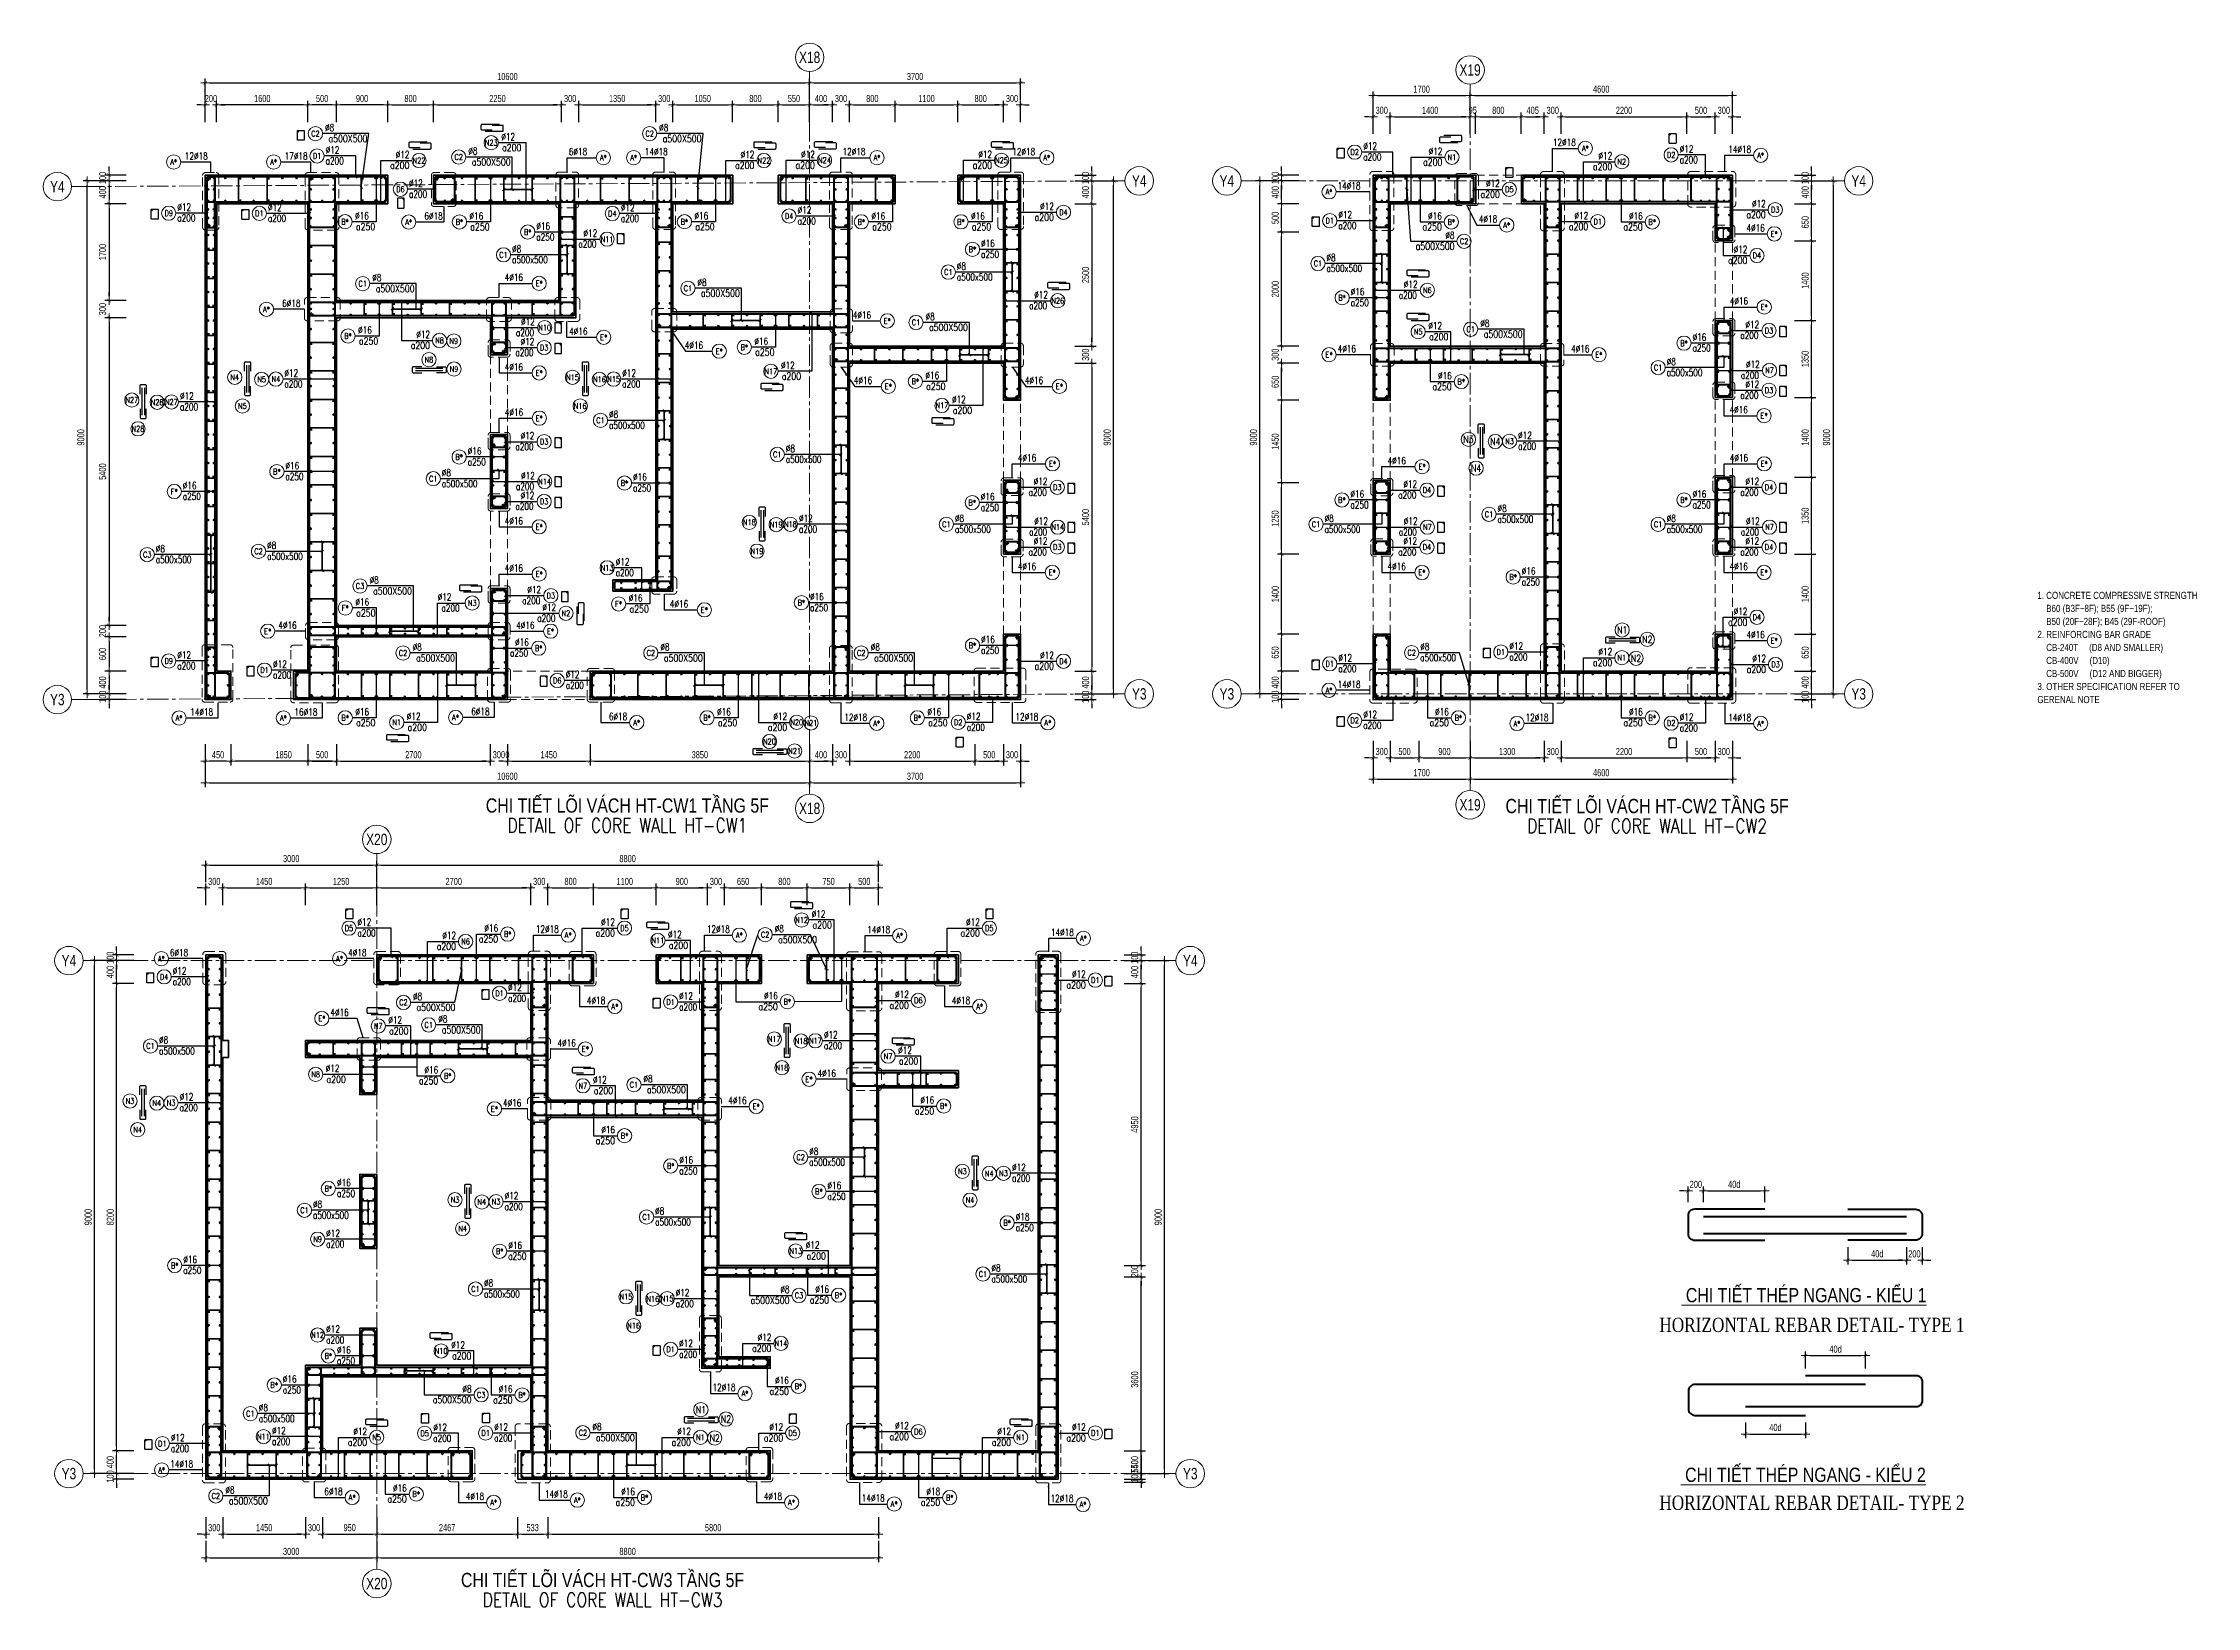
# Model space of a CAD drawing. Header units: millimetres. Extents: x 944027 to 981803, y -83026 to 82675.
# Drawn here: x 944027 to 981803, y 55239 to 82675 of the extents above; entities that cross this region are included whole.
import ezdxf
from ezdxf.enums import TextEntityAlignment as Align

# ---------------------------------------------------------------- set-up
doc = ezdxf.new("R2010")
doc.units = ezdxf.units.MM
doc.header["$MEASUREMENT"] = 0
for name, pattern in [('HIDDEN', [9.525, 6.35, -3.175]), ('HIDDEN2', [4.7625, 3.175, -1.5875]), ('HT_Dim Grid$0$CENTER2', [1.125, 0.75, -0.125, 0.125, -0.125]), ('HT_Grid$0$CENTER2', [1.125, 0.75, -0.125, 0.125, -0.125])]:
    doc.linetypes.add(name, pattern=pattern)
doc.layers.get('0').update_dxf_attribs({"lineweight": 20})
doc.layers.get('Defpoints').update_dxf_attribs({"color": 151, "lineweight": 9})
for name, color, linetype in [('Hidden', 9, 'HIDDEN'), ('Leader', 6, 'Continuous'), ('Ligature', 1, 'Continuous'), ('Reinforcement', 4, 'Continuous'), ('TIT1', 3, 'Continuous')]:
    doc.layers.add(name, color=color, linetype=linetype)
for name, color, linetype, lineweight in [('HT_Dim Grid$0$NDC_S_AXIS', 5, 'HT_Dim Grid$0$CENTER2', 13), ('HT_Dim Grid$0$NDC_S_SYMBOL', 1, 'Continuous', 15), ('HT_Dim Grid$0$NDC_S_TEXT SYMBOL', 7, 'Continuous', 20), ('HT_Grid$0$NDC_S_AXIS', 5, 'HT_Grid$0$CENTER2', 13), ('KC-LEADER', 153, 'Continuous', 18), ('KC-THEP', 6, 'Continuous', 40), ('NDC_S_ANNO', 7, 'Continuous', 20), ('NDC_S_BEAM', 3, 'HIDDEN2', 20), ('NDC_S_DIM', 1, 'Continuous', 15), ('NDC_S_ENG TEXT', 2, 'Continuous', 20), ('NDC_S_ENG TITLE', 3, 'Continuous', 20), ('NDC_S_HATCH COLUMN AND WALL', 251, 'Continuous', 13), ('NDC_S_HIDDEN', 8, 'HIDDEN2', 13), ('NDC_S_LEADER', 1, 'Continuous', 15), ('NDC_S_REBAR', 4, 'Continuous', 35), ('NDC_S_STIRRUP', 4, 'Continuous', 40), ('NDC_S_TEXT SYMBOL', 7, 'Continuous', 20), ('NDC_S_VN TEXT', 7, 'Continuous', 20), ('NDC_S_VN TITLE', 6, 'Continuous', 35), ('NDC_S_WALL', 6, 'Continuous', 35), ('OF_Core wall_1.2(B1-19F)$0$NDC_S_WALL', 6, 'Continuous', 35)]:
    doc.layers.add(name, color=color, linetype=linetype, lineweight=lineweight)
doc.styles.add('ARIAL', font='arial.ttf', dxfattribs={"width": 0.8})
doc.styles.add('HT_Dim Grid$0$NDC_ANNO', font='', dxfattribs={"width": 0.8})
doc.styles.add('NDC_ANNO', font='', dxfattribs={"width": 0.8})
doc.styles.add('NDC_ARIAL', font='arial.ttf', dxfattribs={"width": 0.85})
doc.styles.add('NDC_DIM', font='', dxfattribs={"width": 0.75})
doc.styles.add('NDC_EN TXT', font='romans.shx', dxfattribs={"width": 0.8})
doc.styles.add('NDC_VIE TXT', font='arial.ttf', dxfattribs={"width": 0.8})
doc.styles.add('VNTIMEH', font='vntimeh.shx', dxfattribs={"width": 0.8, "bigfont": 'vns.shx'})
doc.styles.get('HT_Dim Grid$0$NDC_ANNO').set_extended_font_data('Dotum')
doc.styles.get('NDC_ANNO').set_extended_font_data('Dotum')
doc.styles.get('NDC_DIM').set_extended_font_data('Dotum')
doc.dimstyles.new('NDC_1-50', dxfattribs={"dimscale": 50, "dimtxt": 2.5, "dimasz": 1, "dimexe": 1.5, "dimexo": 0, "dimgap": 0.8, "dimtad": 1, "dimdec": 0, "dimdsep": 46, "dimtxsty": 'NDC_ARIAL', "dimblk": 'DIMMARK', "dimcen": 49999.938995, "dimdle": 1.5, "dimclrd": 1, "dimclre": 1, "dimclrt": 3, "dimadec": 0, "dimazin": 0, "dimtfac": 1, "dimtdec": 0, "dimtix": 1, "dimtmove": 2, "dimatfit": 3, "dimfxl": 1, "dimarcsym": 0})
doc.dimstyles.new('NDC_dim_30', dxfattribs={"dimscale": 30, "dimtxt": 2.5, "dimasz": 1.5, "dimexe": 1.5, "dimexo": 2.5, "dimgap": 1, "dimtad": 1, "dimdec": 0, "dimzin": 0, "dimdsep": 46, "dimtxsty": 'NDC_DIM', "dimblk": 'DIMMARK', "dimcen": 0.09, "dimdle": 1.2, "dimclrd": 1, "dimclre": 1, "dimclrt": 3, "dimadec": 0, "dimazin": 0, "dimtfac": 1, "dimtdec": 0, "dimtix": 1, "dimtofl": 0, "dimtmove": 0, "dimatfit": 3, "dimfxl": 6, "dimfxlon": 1, "dimtolj": 1, "dimtzin": 0, "dimarcsym": 0})
doc.dimstyles.new('NDC_dim_50', dxfattribs={"dimscale": 50, "dimtxt": 2.5, "dimasz": 1.5, "dimexe": 1.5, "dimexo": 2.5, "dimgap": 1, "dimtad": 1, "dimdec": 0, "dimzin": 0, "dimdsep": 46, "dimtxsty": 'NDC_DIM', "dimblk": 'DIMMARK', "dimcen": 0.09, "dimdle": 1.2, "dimclrd": 1, "dimclre": 1, "dimclrt": 3, "dimadec": 0, "dimazin": 0, "dimtfac": 1, "dimtdec": 0, "dimtix": 1, "dimtofl": 0, "dimtmove": 0, "dimatfit": 3, "dimfxl": 6, "dimfxlon": 1, "dimtolj": 1, "dimtzin": 0, "dimarcsym": 0})

msp = doc.modelspace()

# ---------------------------------------------------------------- texts
at = {"layer": 'NDC_S_ENG TITLE', "style": 'VNTIMEH', "width": 0.8}
for s, p in [('horizontal rebar detail- type 1', (972374, 60062.3)), ('horizontal rebar detail- type 2', (972374, 56942))]:
    msp.add_text(s, height=250, dxfattribs=at).set_placement(p)
at = {"layer": 'NDC_S_VN TEXT', "style": 'ARIAL', "width": 0.8}
for s, p in [('%%u CHI TIẾT THÉP NGANG - KIỂU 1', (972760.8, 60583.5)), ('%%u CHI TIẾT THÉP NGANG - KIỂU 2', (972748.4, 57431.6))]:
    msp.add_text(s, height=250, dxfattribs=at).set_placement(p)
at = {"layer": 'NDC_S_VN TEXT', "color": 7, "style": 'NDC_EN TXT', "width": 0.8}
for tag, height, p in [('N9', 100, (951230.3, 77447.1)), ('N8', 100, (950794, 77120.8)), ('N4', 100, (947388.8, 76812)), ('N5', 100, (947859.8, 76773.9)), ('N9', 100, (951234.1, 76955.1)), ('N15', 100, (953313.2, 76812)), ('N16', 100, (953784.1, 76773.9)), ('N27', 100, (945583, 76412)), ('N28', 100, (946027.4, 76373.9)), ('N5', 100, (947523.3, 76307)), ('N16', 100, (953447.6, 76307)), ('N28', 100, (945690.9, 75907)), ('N3', 125, (969026.1, 75722.1)), ('N4', 125, (969497, 75684)), ('N4', 125, (969160.5, 75217.1)), ('N18', 100, (956413.2, 74265.4)), ('N19', 100, (956884.1, 74227.3)), ('N19', 100, (956547.6, 73760.4)), ('N1', 125, (971722.4, 72379.2)), ('N2', 125, (972162.5, 72213.5)), ('N2', 125, (971965.7, 71882)), ('N21', 100, (957494.6, 70747.1)), ('N20', 100, (956767, 70420.8)), ('N21', 100, (957207.1, 70255.1)), ('N17', 100, (956850.6, 65203.8)), ('N18', 100, (957321.5, 65165.7)), ('N18', 100, (956985, 64698.8)), ('N3', 100, (945550.6, 64115.4)), ('N4', 100, (946021.5, 64077.3)), ('N4', 100, (945685, 63610.4)), ('N3', 100, (960150.5, 62880.5)), ('N4', 100, (960621.5, 62842.4)), ('N3', 100, (951250.6, 62381.6)), ('N4', 100, (951721.5, 62343.4)), ('N4', 100, (960285, 62375.5)), ('N4', 100, (951385, 61876.6)), ('N15', 100, (954250.6, 60679.8)), ('N16', 100, (954721.5, 60641.7)), ('N16', 100, (954385, 60174.8)), ('N1', 125, (955563.7, 58699.7)), ('N2', 125, (956003.8, 58534)), ('N2', 125, (955806.9, 58202.5))]:
    msp.add_attdef(tag, text='3', height=height, dxfattribs=at).set_placement(p, align=Align.MIDDLE)
at = {"layer": 'TIT1', "insert": (979004.7, 73047.8), "char_height": 125, "width": 2732.798, "attachment_point": 1, "line_spacing_factor": 1.096296, "style": 'ARIAL'}
msp.add_mtext('\\A1;1. CONCRETE COMPRESSIVE STRENGTH\\P    B60 (B3F~8F); B55 (9F~19F);\\P    B50 (20F~28F); B45 (29F-ROOF) \\P2. REINFORCING BAR GRADE\\P    CB-240T     (D8 AND SMALLER)\\P    CB-400V     (D10)\\P    CB-500V     (D12 AND BIGGER)\\P3. OTHER SPECIFICATION REFER TO GERENAL NOTE ', dxfattribs=at)

# ---------------------------------------------------------------- blocks, each defined once
blk = doc.blocks.new('THEP')
at = {"layer": 'KC-LEADER', "color": 6}
blk.add_circle((0, 0), 14, dxfattribs=at)
at = {"layer": 'KC-THEP'}
for p, q in [((-14, 0), (14, 0)), ((10, 10), (-10, -10)), ((-10, 10), (10, -10)), ((0, 14), (0, -14))]:
    blk.add_line(p, q, dxfattribs=at)
blk = doc.blocks.new('DIMMARK')
at = {"layer": 'NDC_S_DIM', "color": 1}
blk.add_line((-1.5, 0), (1, 0), dxfattribs=at)
at = {"layer": 'NDC_S_DIM', "color": 2, "const_width": 0.1}
blk.add_lwpolyline([(-0.42, -0.42), (0.42, 0.42)], dxfattribs=at)
blk = doc.blocks.new('*U9')
blk.add_circle((2.5, 0), 2.5)
at = {"layer": 'NDC_S_VN TEXT', "color": 3, "style": 'NDC_EN TXT', "width": 0.75}
blk.add_attdef('DK2', text='', height=2.5, dxfattribs=at).set_placement((-0.85, 0.85), align=Align.RIGHT)
at = {"layer": 'NDC_S_VN TEXT', "color": 7, "style": 'NDC_EN TXT', "width": 0.8}
blk.add_attdef('SH3', text='', height=2, dxfattribs=at).set_placement((2.5, 0), align=Align.MIDDLE)
blk = doc.blocks.new('*U11')
blk.add_circle((-2.5, 0), 2.5)
at = {"layer": 'NDC_S_VN TEXT', "color": 7, "style": 'NDC_EN TXT', "width": 0.8}
blk.add_attdef('SH2', text='', height=2, dxfattribs=at).set_placement((-2.5, 0), align=Align.MIDDLE)
at = {"layer": 'NDC_S_VN TEXT', "color": 3, "style": 'NDC_EN TXT', "width": 0.75}
for tag, p in [('DK1', (0.5, 0.85)), ('KC1', (0.5, -2.97))]:
    blk.add_attdef(tag, p, '', height=2.5, dxfattribs=at)
blk = doc.blocks.new('*U10')
blk.add_circle((2.5, 0), 2.5)
at = {"layer": 'NDC_S_VN TEXT', "color": 3, "style": 'NDC_EN TXT'}
for tag, width, p in [('DK2', 0.75, (-0.85, 0.85)), ('KC2', 0.8, (-0.85, -2.97))]:
    blk.add_attdef(tag, text='', height=2.5, dxfattribs=dict(at, width=width)).set_placement(p, align=Align.RIGHT)
at = {"layer": 'NDC_S_VN TEXT', "color": 7, "style": 'NDC_EN TXT', "width": 0.8}
blk.add_attdef('SH3', text='', height=2, dxfattribs=at).set_placement((2.5, 0), align=Align.MIDDLE)
blk = doc.blocks.new('A$C72321851')
at = {"layer": 'Ligature'}
for points in [[(-61, -129), (-61, 171, -0.414214), (-43, 189), (26, 189, -0.414214), (43, 171), (43, -4)], [(-40, -4), (-40, -180, 0.414214), (-22, -197), (47, -197, 0.414214), (65, -180), (65, 121)]]:
    blk.add_lwpolyline(points, format="xyb", dxfattribs=at)
blk = doc.blocks.new('*U13')
blk.add_circle((-2.5, 0), 2.5)
at = {"layer": 'NDC_S_VN TEXT', "color": 7, "style": 'NDC_EN TXT', "width": 0.8}
blk.add_attdef('SH2', text='', height=2, dxfattribs=at).set_placement((-2.5, 0), align=Align.MIDDLE)
at = {"layer": 'NDC_S_VN TEXT', "color": 3, "style": 'NDC_EN TXT', "width": 0.75}
blk.add_attdef('DK1', (0.5, 0.85), '', height=2.5, dxfattribs=at)
blk = doc.blocks.new('A$C7BC65A55')
at = {"layer": 'Ligature'}
for p, q in [((-15, 372, 0), (-15, 39, 0)), ((15, 372, 0), (15, 39, 0))]:
    blk.add_line(p, q, dxfattribs=at)
for points in [[(-36, 297), (-36, 401, -0.414214), (-24, 413), (24, 413, -0.414214), (36, 401), (36, 297)], [(-36, 117), (-36, 12, 0.414214), (-24, 0), (24, 0, 0.414214), (36, 12), (36, 117)]]:
    blk.add_lwpolyline(points, format="xyb", dxfattribs=at)
blk = doc.blocks.new('*U12')
blk.add_circle((-2.5, 0), 2.5)
at = {"layer": 'NDC_S_VN TEXT', "color": 7, "style": 'NDC_EN TXT', "width": 0.8}
blk.add_attdef('SH2', text='', height=2, dxfattribs=at).set_placement((-2.5, 0), align=Align.MIDDLE)
at = {"layer": 'NDC_S_VN TEXT', "color": 3, "style": 'NDC_EN TXT', "width": 0.75}
for tag, p in [('DK1', (0.5, 0.85)), ('KC1', (0.5, -2.97))]:
    blk.add_attdef(tag, p, '', height=2.5, dxfattribs=at)
blk = doc.blocks.new('*D74')
at = {"layer": 'Defpoints', "color": 0, "transparency": 16777216}
for p in [(945184, 80357), (948671, 80357), (948687, 80257)]:
    blk.add_point(p, dxfattribs=at)
at = {"layer": 'NDC_S_DIM', "color": 1, "lineweight": -2, "transparency": 16777216}
for p, q in [((945184, 80432), (945184, 80507)), ((945484, 80357), (945109, 80357)), ((945484, 80257), (945109, 80257)), ((945184, 80182), (945184, 80107))]:
    blk.add_line(p, q, dxfattribs=at)
at = {"layer": 'NDC_S_DIM', "color": 1, "lineweight": -2, "transparency": 16777216, "xscale": 75, "yscale": 75, "zscale": 75}
for p, rotation in [((945184, 80357), 270), ((945184, 80257), 90)]:
    blk.add_blockref('DIMMARK', p, dxfattribs=dict(at, rotation=rotation))
at = {"layer": 'NDC_S_DIM', "color": 3, "transparency": 16777216, "insert": (945071, 80307), "char_height": 125, "attachment_point": 5, "rotation": 90, "style": 'NDC_DIM'}
blk.add_mtext('\\A1;100', dxfattribs=at)
blk = doc.blocks.new('*D54')
at = {"layer": 'Defpoints', "color": 0, "transparency": 16777216}
for p in [(944802, 80257), (948687, 80257), (948410, 71257)]:
    blk.add_point(p, dxfattribs=at)
at = {"layer": 'NDC_S_DIM', "color": 1, "lineweight": -2, "transparency": 16777216}
for p, q in [((945102, 80257), (944727, 80257)), ((944802, 71332), (944802, 80182)), ((945102, 71257), (944727, 71257))]:
    blk.add_line(p, q, dxfattribs=at)
at = {"layer": 'NDC_S_DIM', "color": 1, "lineweight": -2, "transparency": 16777216, "xscale": 75, "yscale": 75, "zscale": 75}
for p, rotation in [((944802, 80257), 90), ((944802, 71257), 270)]:
    blk.add_blockref('DIMMARK', p, dxfattribs=dict(at, rotation=rotation))
at = {"layer": 'NDC_S_DIM', "color": 3, "transparency": 16777216, "insert": (944689, 75757), "char_height": 125, "attachment_point": 5, "rotation": 90, "style": 'NDC_DIM'}
blk.add_mtext('\\A1;9000', dxfattribs=at)
blk = doc.blocks.new('*D55')
at = {"layer": 'Defpoints', "color": 0, "transparency": 16777216}
for p in [(949171, 71739), (948671, 71239), (949171, 70077)]:
    blk.add_point(p, dxfattribs=at)
at = {"layer": 'NDC_S_DIM', "color": 1, "lineweight": -2, "transparency": 16777216}
for p, q in [((948671, 70377), (948671, 70002)), ((949171, 70377), (949171, 70002)), ((948746, 70077), (949096, 70077))]:
    blk.add_line(p, q, dxfattribs=at)
at = {"layer": 'NDC_S_DIM', "color": 1, "lineweight": -2, "transparency": 16777216, "xscale": 75, "yscale": 75, "zscale": 75, "rotation": 180}
blk.add_blockref('DIMMARK', (948671, 70077), dxfattribs=at)
at = {"layer": 'NDC_S_DIM', "color": 1, "lineweight": -2, "transparency": 16777216, "xscale": 75, "yscale": 75, "zscale": 75}
blk.add_blockref('DIMMARK', (949171, 70077), dxfattribs=at)
at = {"layer": 'NDC_S_DIM', "color": 3, "transparency": 16777216, "insert": (948921, 70189), "char_height": 125, "attachment_point": 5, "style": 'NDC_DIM'}
blk.add_mtext('\\A1;500', dxfattribs=at)
blk = doc.blocks.new('*D56')
at = {"layer": 'Defpoints', "color": 0, "transparency": 16777216}
for p in [(949171, 71739), (951871, 71739), (951871, 70077)]:
    blk.add_point(p, dxfattribs=at)
at = {"layer": 'NDC_S_DIM', "color": 1, "lineweight": -2, "transparency": 16777216}
for p, q in [((949171, 70377), (949171, 70002)), ((951871, 70377), (951871, 70002)), ((949246, 70077), (951796, 70077))]:
    blk.add_line(p, q, dxfattribs=at)
at = {"layer": 'NDC_S_DIM', "color": 1, "lineweight": -2, "transparency": 16777216, "xscale": 75, "yscale": 75, "zscale": 75, "rotation": 180}
blk.add_blockref('DIMMARK', (949171, 70077), dxfattribs=at)
at = {"layer": 'NDC_S_DIM', "color": 1, "lineweight": -2, "transparency": 16777216, "xscale": 75, "yscale": 75, "zscale": 75}
blk.add_blockref('DIMMARK', (951871, 70077), dxfattribs=at)
at = {"layer": 'NDC_S_DIM', "color": 3, "transparency": 16777216, "insert": (950521, 70189), "char_height": 125, "attachment_point": 5, "style": 'NDC_DIM'}
blk.add_mtext('\\A1;2700', dxfattribs=at)
blk = doc.blocks.new('*D57')
at = {"layer": 'Defpoints', "color": 0, "transparency": 16777216}
for p in [(951871, 71739), (952171, 71739), (952171, 70077)]:
    blk.add_point(p, dxfattribs=at)
at = {"layer": 'NDC_S_DIM', "color": 1, "lineweight": -2, "transparency": 16777216}
for p, q in [((951871, 70377), (951871, 70002)), ((952171, 70377), (952171, 70002)), ((951796, 70077), (951721, 70077)), ((952246, 70077), (952321, 70077))]:
    blk.add_line(p, q, dxfattribs=at)
at = {"layer": 'NDC_S_DIM', "color": 1, "lineweight": -2, "transparency": 16777216, "xscale": 75, "yscale": 75, "zscale": 75}
blk.add_blockref('DIMMARK', (951871, 70077), dxfattribs=at)
at = {"layer": 'NDC_S_DIM', "color": 1, "lineweight": -2, "transparency": 16777216, "xscale": 75, "yscale": 75, "zscale": 75, "rotation": 180}
blk.add_blockref('DIMMARK', (952171, 70077), dxfattribs=at)
at = {"layer": 'NDC_S_DIM', "color": 3, "transparency": 16777216, "insert": (952021, 70189), "char_height": 125, "attachment_point": 5, "style": 'NDC_DIM'}
blk.add_mtext('\\A1;300', dxfattribs=at)
blk = doc.blocks.new('*D58')
at = {"layer": 'Defpoints', "color": 0, "transparency": 16777216}
for p in [(952171, 71739), (952172, 71739), (952172, 70077)]:
    blk.add_point(p, dxfattribs=at)
at = {"layer": 'NDC_S_DIM', "color": 1, "lineweight": -2, "transparency": 16777216}
for p, q in [((952171, 70377), (952171, 70002)), ((952172, 70377), (952172, 70002)), ((952096, 70077), (952021, 70077)), ((952247, 70077), (952322, 70077))]:
    blk.add_line(p, q, dxfattribs=at)
at = {"layer": 'NDC_S_DIM', "color": 1, "lineweight": -2, "transparency": 16777216, "xscale": 75, "yscale": 75, "zscale": 75}
blk.add_blockref('DIMMARK', (952171, 70077), dxfattribs=at)
at = {"layer": 'NDC_S_DIM', "color": 1, "lineweight": -2, "transparency": 16777216, "xscale": 75, "yscale": 75, "zscale": 75, "rotation": 180}
blk.add_blockref('DIMMARK', (952172, 70077), dxfattribs=at)
at = {"layer": 'NDC_S_DIM', "color": 3, "transparency": 16777216, "insert": (952171, 70189), "char_height": 125, "attachment_point": 5, "style": 'NDC_DIM'}
blk.add_mtext('\\A1;0', dxfattribs=at)
blk = doc.blocks.new('*D59')
at = {"layer": 'Defpoints', "color": 0, "transparency": 16777216}
for p in [(952172, 71739), (953621, 71239), (953621, 70077)]:
    blk.add_point(p, dxfattribs=at)
at = {"layer": 'NDC_S_DIM', "color": 1, "lineweight": -2, "transparency": 16777216}
for p, q in [((952172, 70377), (952172, 70002)), ((953621, 70377), (953621, 70002)), ((952247, 70077), (953546, 70077))]:
    blk.add_line(p, q, dxfattribs=at)
at = {"layer": 'NDC_S_DIM', "color": 1, "lineweight": -2, "transparency": 16777216, "xscale": 75, "yscale": 75, "zscale": 75, "rotation": 180}
blk.add_blockref('DIMMARK', (952172, 70077), dxfattribs=at)
at = {"layer": 'NDC_S_DIM', "color": 1, "lineweight": -2, "transparency": 16777216, "xscale": 75, "yscale": 75, "zscale": 75}
blk.add_blockref('DIMMARK', (953621, 70077), dxfattribs=at)
at = {"layer": 'NDC_S_DIM', "color": 3, "transparency": 16777216, "insert": (952896, 70189), "char_height": 125, "attachment_point": 5, "style": 'NDC_DIM'}
blk.add_mtext('\\A1;1450', dxfattribs=at)
blk = doc.blocks.new('*D60')
at = {"layer": 'Defpoints', "color": 0, "transparency": 16777216}
for p in [(957471, 71739), (953621, 71239), (957471, 70077)]:
    blk.add_point(p, dxfattribs=at)
at = {"layer": 'NDC_S_DIM', "color": 1, "lineweight": -2, "transparency": 16777216}
for p, q in [((953621, 70377), (953621, 70002)), ((957471, 70377), (957471, 70002)), ((953696, 70077), (957396, 70077))]:
    blk.add_line(p, q, dxfattribs=at)
at = {"layer": 'NDC_S_DIM', "color": 1, "lineweight": -2, "transparency": 16777216, "xscale": 75, "yscale": 75, "zscale": 75, "rotation": 180}
blk.add_blockref('DIMMARK', (953621, 70077), dxfattribs=at)
at = {"layer": 'NDC_S_DIM', "color": 1, "lineweight": -2, "transparency": 16777216, "xscale": 75, "yscale": 75, "zscale": 75}
blk.add_blockref('DIMMARK', (957471, 70077), dxfattribs=at)
at = {"layer": 'NDC_S_DIM', "color": 3, "transparency": 16777216, "insert": (955546, 70189), "char_height": 125, "attachment_point": 5, "style": 'NDC_DIM'}
blk.add_mtext('\\A1;3850', dxfattribs=at)
blk = doc.blocks.new('*D61')
at = {"layer": 'Defpoints', "color": 0, "transparency": 16777216}
for p in [(957871, 71739), (958171, 71739), (958171, 70077)]:
    blk.add_point(p, dxfattribs=at)
at = {"layer": 'NDC_S_DIM', "color": 1, "lineweight": -2, "transparency": 16777216}
for p, q in [((957871, 70377), (957871, 70002)), ((958171, 70377), (958171, 70002)), ((957796, 70077), (957721, 70077)), ((958246, 70077), (958321, 70077))]:
    blk.add_line(p, q, dxfattribs=at)
at = {"layer": 'NDC_S_DIM', "color": 1, "lineweight": -2, "transparency": 16777216, "xscale": 75, "yscale": 75, "zscale": 75}
blk.add_blockref('DIMMARK', (957871, 70077), dxfattribs=at)
at = {"layer": 'NDC_S_DIM', "color": 1, "lineweight": -2, "transparency": 16777216, "xscale": 75, "yscale": 75, "zscale": 75, "rotation": 180}
blk.add_blockref('DIMMARK', (958171, 70077), dxfattribs=at)
at = {"layer": 'NDC_S_DIM', "color": 3, "transparency": 16777216, "insert": (958021, 70189), "char_height": 125, "attachment_point": 5, "style": 'NDC_DIM'}
blk.add_mtext('\\A1;300', dxfattribs=at)
blk = doc.blocks.new('*D62')
at = {"layer": 'Defpoints', "color": 0, "transparency": 16777216}
for p in [(958171, 71739), (960371, 71361), (960371, 70077)]:
    blk.add_point(p, dxfattribs=at)
at = {"layer": 'NDC_S_DIM', "color": 1, "lineweight": -2, "transparency": 16777216}
for p, q in [((958171, 70377), (958171, 70002)), ((960371, 70377), (960371, 70002)), ((958246, 70077), (960296, 70077))]:
    blk.add_line(p, q, dxfattribs=at)
at = {"layer": 'NDC_S_DIM', "color": 1, "lineweight": -2, "transparency": 16777216, "xscale": 75, "yscale": 75, "zscale": 75, "rotation": 180}
blk.add_blockref('DIMMARK', (958171, 70077), dxfattribs=at)
at = {"layer": 'NDC_S_DIM', "color": 1, "lineweight": -2, "transparency": 16777216, "xscale": 75, "yscale": 75, "zscale": 75}
blk.add_blockref('DIMMARK', (960371, 70077), dxfattribs=at)
at = {"layer": 'NDC_S_DIM', "color": 3, "transparency": 16777216, "insert": (959271, 70189), "char_height": 125, "attachment_point": 5, "style": 'NDC_DIM'}
blk.add_mtext('\\A1;2200', dxfattribs=at)
blk = doc.blocks.new('*D65')
at = {"layer": 'Defpoints', "color": 0, "transparency": 16777216}
for p in [(960871, 71739), (960371, 71361), (960871, 70077)]:
    blk.add_point(p, dxfattribs=at)
at = {"layer": 'NDC_S_DIM', "color": 1, "lineweight": -2, "transparency": 16777216}
for p, q in [((960371, 70377), (960371, 70002)), ((960871, 70377), (960871, 70002)), ((960446, 70077), (960796, 70077))]:
    blk.add_line(p, q, dxfattribs=at)
at = {"layer": 'NDC_S_DIM', "color": 1, "lineweight": -2, "transparency": 16777216, "xscale": 75, "yscale": 75, "zscale": 75, "rotation": 180}
blk.add_blockref('DIMMARK', (960371, 70077), dxfattribs=at)
at = {"layer": 'NDC_S_DIM', "color": 1, "lineweight": -2, "transparency": 16777216, "xscale": 75, "yscale": 75, "zscale": 75}
blk.add_blockref('DIMMARK', (960871, 70077), dxfattribs=at)
at = {"layer": 'NDC_S_DIM', "color": 3, "transparency": 16777216, "insert": (960621, 70189), "char_height": 125, "attachment_point": 5, "style": 'NDC_DIM'}
blk.add_mtext('\\A1;500', dxfattribs=at)
blk = doc.blocks.new('*D66')
at = {"layer": 'Defpoints', "color": 0, "transparency": 16777216}
for p in [(961171, 76489), (960871, 71739), (961171, 70077)]:
    blk.add_point(p, dxfattribs=at)
at = {"layer": 'NDC_S_DIM', "color": 1, "lineweight": -2, "transparency": 16777216}
for p, q in [((960871, 70377), (960871, 70002)), ((961171, 70377), (961171, 70002)), ((960796, 70077), (960721, 70077)), ((961246, 70077), (961321, 70077))]:
    blk.add_line(p, q, dxfattribs=at)
at = {"layer": 'NDC_S_DIM', "color": 1, "lineweight": -2, "transparency": 16777216, "xscale": 75, "yscale": 75, "zscale": 75}
blk.add_blockref('DIMMARK', (960871, 70077), dxfattribs=at)
at = {"layer": 'NDC_S_DIM', "color": 1, "lineweight": -2, "transparency": 16777216, "xscale": 75, "yscale": 75, "zscale": 75, "rotation": 180}
blk.add_blockref('DIMMARK', (961171, 70077), dxfattribs=at)
at = {"layer": 'NDC_S_DIM', "color": 3, "transparency": 16777216, "insert": (961021, 70189), "char_height": 125, "attachment_point": 5, "style": 'NDC_DIM'}
blk.add_mtext('\\A1;300', dxfattribs=at)
blk = doc.blocks.new('*D67')
at = {"layer": 'Defpoints', "color": 0, "transparency": 16777216}
for p in [(946871, 71239), (957471, 71257), (957471, 69698)]:
    blk.add_point(p, dxfattribs=at)
at = {"layer": 'NDC_S_DIM', "color": 1, "lineweight": -2, "transparency": 16777216}
for p, q in [((946871, 69998), (946871, 69623)), ((957471, 69998), (957471, 69623)), ((946946, 69698), (957396, 69698))]:
    blk.add_line(p, q, dxfattribs=at)
at = {"layer": 'NDC_S_DIM', "color": 1, "lineweight": -2, "transparency": 16777216, "xscale": 75, "yscale": 75, "zscale": 75, "rotation": 180}
blk.add_blockref('DIMMARK', (946871, 69698), dxfattribs=at)
at = {"layer": 'NDC_S_DIM', "color": 1, "lineweight": -2, "transparency": 16777216, "xscale": 75, "yscale": 75, "zscale": 75}
blk.add_blockref('DIMMARK', (957471, 69698), dxfattribs=at)
at = {"layer": 'NDC_S_DIM', "color": 3, "transparency": 16777216, "insert": (952171, 69811), "char_height": 125, "attachment_point": 5, "style": 'NDC_DIM'}
blk.add_mtext('\\A1;10600', dxfattribs=at)
blk = doc.blocks.new('*D68')
at = {"layer": 'Defpoints', "color": 0, "transparency": 16777216}
for p in [(953421, 81589), (953121, 79857), (953421, 79857)]:
    blk.add_point(p, dxfattribs=at)
at = {"layer": 'NDC_S_DIM', "color": 1, "lineweight": -2, "transparency": 16777216}
for p, q in [((953121, 81289), (953121, 81664)), ((953421, 81289), (953421, 81664)), ((953046, 81589), (952971, 81589)), ((953496, 81589), (953571, 81589))]:
    blk.add_line(p, q, dxfattribs=at)
at = {"layer": 'NDC_S_DIM', "color": 1, "lineweight": -2, "transparency": 16777216, "xscale": 75, "yscale": 75, "zscale": 75}
blk.add_blockref('DIMMARK', (953121, 81589), dxfattribs=at)
at = {"layer": 'NDC_S_DIM', "color": 1, "lineweight": -2, "transparency": 16777216, "xscale": 75, "yscale": 75, "zscale": 75, "rotation": 180}
blk.add_blockref('DIMMARK', (953421, 81589), dxfattribs=at)
at = {"layer": 'NDC_S_DIM', "color": 3, "transparency": 16777216, "insert": (953271, 81701), "char_height": 125, "attachment_point": 5, "style": 'NDC_DIM'}
blk.add_mtext('\\A1;300', dxfattribs=at)
blk = doc.blocks.new('*D69')
at = {"layer": 'Defpoints', "color": 0, "transparency": 16777216}
for p in [(950872, 81589), (950071, 80327), (950872, 80327)]:
    blk.add_point(p, dxfattribs=at)
at = {"layer": 'NDC_S_DIM', "color": 1, "lineweight": -2, "transparency": 16777216}
for p, q in [((950071, 81289), (950071, 81664)), ((950872, 81289), (950872, 81664)), ((950146, 81589), (950797, 81589))]:
    blk.add_line(p, q, dxfattribs=at)
at = {"layer": 'NDC_S_DIM', "color": 1, "lineweight": -2, "transparency": 16777216, "xscale": 75, "yscale": 75, "zscale": 75, "rotation": 180}
blk.add_blockref('DIMMARK', (950071, 81589), dxfattribs=at)
at = {"layer": 'NDC_S_DIM', "color": 1, "lineweight": -2, "transparency": 16777216, "xscale": 75, "yscale": 75, "zscale": 75}
blk.add_blockref('DIMMARK', (950872, 81589), dxfattribs=at)
at = {"layer": 'NDC_S_DIM', "color": 3, "transparency": 16777216, "insert": (950472, 81701), "char_height": 125, "attachment_point": 5, "style": 'NDC_DIM'}
blk.add_mtext('\\A1;800', dxfattribs=at)
blk = doc.blocks.new('*D70')
at = {"layer": 'Defpoints', "color": 0, "transparency": 16777216}
for p in [(953121, 81589), (950872, 80327), (953121, 79857)]:
    blk.add_point(p, dxfattribs=at)
at = {"layer": 'NDC_S_DIM', "color": 1, "lineweight": -2, "transparency": 16777216}
for p, q in [((950872, 81289), (950872, 81664)), ((953121, 81289), (953121, 81664)), ((950947, 81589), (953046, 81589))]:
    blk.add_line(p, q, dxfattribs=at)
at = {"layer": 'NDC_S_DIM', "color": 1, "lineweight": -2, "transparency": 16777216, "xscale": 75, "yscale": 75, "zscale": 75, "rotation": 180}
blk.add_blockref('DIMMARK', (950872, 81589), dxfattribs=at)
at = {"layer": 'NDC_S_DIM', "color": 1, "lineweight": -2, "transparency": 16777216, "xscale": 75, "yscale": 75, "zscale": 75}
blk.add_blockref('DIMMARK', (953121, 81589), dxfattribs=at)
at = {"layer": 'NDC_S_DIM', "color": 3, "transparency": 16777216, "insert": (951997, 81701), "char_height": 125, "attachment_point": 5, "style": 'NDC_DIM'}
blk.add_mtext('\\A1;2250', dxfattribs=at)
blk = doc.blocks.new('*D71')
at = {"layer": 'Defpoints', "color": 0, "transparency": 16777216}
for p in [(957471, 81975), (957471, 81071), (946871, 80277)]:
    blk.add_point(p, dxfattribs=at)
at = {"layer": 'NDC_S_DIM', "color": 1, "lineweight": -2, "transparency": 16777216}
for p, q in [((946871, 81675), (946871, 82050)), ((946946, 81975), (957396, 81975)), ((957471, 81675), (957471, 82050))]:
    blk.add_line(p, q, dxfattribs=at)
at = {"layer": 'NDC_S_DIM', "color": 1, "lineweight": -2, "transparency": 16777216, "xscale": 75, "yscale": 75, "zscale": 75, "rotation": 180}
blk.add_blockref('DIMMARK', (946871, 81975), dxfattribs=at)
at = {"layer": 'NDC_S_DIM', "color": 1, "lineweight": -2, "transparency": 16777216, "xscale": 75, "yscale": 75, "zscale": 75}
blk.add_blockref('DIMMARK', (957471, 81975), dxfattribs=at)
at = {"layer": 'NDC_S_DIM', "color": 3, "transparency": 16777216, "insert": (952171, 82087), "char_height": 125, "attachment_point": 5, "style": 'NDC_DIM'}
blk.add_mtext('\\A1;10600', dxfattribs=at)
blk = doc.blocks.new('*D72')
at = {"layer": 'Defpoints', "color": 0, "transparency": 16777216}
for p in [(961171, 80357), (961171, 80257), (962423, 80357)]:
    blk.add_point(p, dxfattribs=at)
at = {"layer": 'NDC_S_DIM', "color": 1, "lineweight": -2, "transparency": 16777216}
for p, q in [((962423, 80432), (962423, 80507)), ((962123, 80357), (962498, 80357)), ((962123, 80257), (962498, 80257)), ((962423, 80182), (962423, 80107))]:
    blk.add_line(p, q, dxfattribs=at)
at = {"layer": 'NDC_S_DIM', "color": 1, "lineweight": -2, "transparency": 16777216, "xscale": 75, "yscale": 75, "zscale": 75}
for p, rotation in [((962423, 80357), 270), ((962423, 80257), 90)]:
    blk.add_blockref('DIMMARK', p, dxfattribs=dict(at, rotation=rotation))
at = {"layer": 'NDC_S_DIM', "color": 3, "transparency": 16777216, "insert": (962311, 80307), "char_height": 125, "attachment_point": 5, "rotation": 90, "style": 'NDC_DIM'}
blk.add_mtext('\\A1;100', dxfattribs=at)
blk = doc.blocks.new('*D73')
at = {"layer": 'Defpoints', "color": 0, "transparency": 16777216}
for p in [(961171, 80257), (962802, 80257), (961171, 71257)]:
    blk.add_point(p, dxfattribs=at)
at = {"layer": 'NDC_S_DIM', "color": 1, "lineweight": -2, "transparency": 16777216}
for p, q in [((962502, 80257), (962877, 80257)), ((962802, 71332), (962802, 80182)), ((962502, 71257), (962877, 71257))]:
    blk.add_line(p, q, dxfattribs=at)
at = {"layer": 'NDC_S_DIM', "color": 1, "lineweight": -2, "transparency": 16777216, "xscale": 75, "yscale": 75, "zscale": 75}
for p, rotation in [((962802, 80257), 90), ((962802, 71257), 270)]:
    blk.add_blockref('DIMMARK', p, dxfattribs=dict(at, rotation=rotation))
at = {"layer": 'NDC_S_DIM', "color": 3, "transparency": 16777216, "insert": (962690, 75757), "char_height": 125, "attachment_point": 5, "rotation": 90, "style": 'NDC_DIM'}
blk.add_mtext('\\A1;9000', dxfattribs=at)
blk = doc.blocks.new('*D63')
at = {"layer": 'Defpoints', "color": 0, "ltscale": 200, "transparency": 16777216}
for p in [(949171, 81589), (950071, 80327), (949171, 79857)]:
    blk.add_point(p, dxfattribs=at)
at = {"layer": 'NDC_S_DIM', "color": 1, "lineweight": -2, "ltscale": 200, "transparency": 16777216}
for p, q in [((949171, 81289), (949171, 81664)), ((950071, 81289), (950071, 81664)), ((949996, 81589), (949246, 81589))]:
    blk.add_line(p, q, dxfattribs=at)
at = {"layer": 'NDC_S_DIM', "color": 1, "lineweight": -2, "ltscale": 200, "transparency": 16777216, "xscale": 75, "yscale": 75, "zscale": 75, "rotation": 180}
blk.add_blockref('DIMMARK', (949171, 81589), dxfattribs=at)
at = {"layer": 'NDC_S_DIM', "color": 1, "lineweight": -2, "ltscale": 200, "transparency": 16777216, "xscale": 75, "yscale": 75, "zscale": 75}
blk.add_blockref('DIMMARK', (950071, 81589), dxfattribs=at)
at = {"layer": 'NDC_S_DIM', "color": 3, "ltscale": 200, "transparency": 16777216, "insert": (949621, 81701), "char_height": 125, "attachment_point": 5, "style": 'NDC_DIM'}
blk.add_mtext('\\A1;900', dxfattribs=at)
blk = doc.blocks.new('*D64')
at = {"layer": 'Defpoints', "color": 0, "ltscale": 200, "transparency": 16777216}
for p in [(948671, 81589), (948671, 79857), (949171, 79857)]:
    blk.add_point(p, dxfattribs=at)
at = {"layer": 'NDC_S_DIM', "color": 1, "lineweight": -2, "ltscale": 200, "transparency": 16777216}
for p, q in [((948671, 81289), (948671, 81664)), ((949171, 81289), (949171, 81664)), ((949096, 81589), (948746, 81589))]:
    blk.add_line(p, q, dxfattribs=at)
at = {"layer": 'NDC_S_DIM', "color": 1, "lineweight": -2, "ltscale": 200, "transparency": 16777216, "xscale": 75, "yscale": 75, "zscale": 75, "rotation": 180}
blk.add_blockref('DIMMARK', (948671, 81589), dxfattribs=at)
at = {"layer": 'NDC_S_DIM', "color": 1, "lineweight": -2, "ltscale": 200, "transparency": 16777216, "xscale": 75, "yscale": 75, "zscale": 75}
blk.add_blockref('DIMMARK', (949171, 81589), dxfattribs=at)
at = {"layer": 'NDC_S_DIM', "color": 3, "ltscale": 200, "transparency": 16777216, "insert": (948921, 81701), "char_height": 125, "attachment_point": 5, "style": 'NDC_DIM'}
blk.add_mtext('\\A1;500', dxfattribs=at)
blk = doc.blocks.new('*U25')
at = {"layer": 'KC-THEP', "rotation": 9.66856443638095}
for p in [(-2, 200), (2, -200)]:
    blk.add_blockref('THEP', p, dxfattribs=at)
blk = doc.blocks.new('*U24')
at = {"layer": 'NDC_S_HIDDEN', "color": 0, "linetype": 'ByBlock', "lineweight": -2, "transparency": 16777216}
for p in [(0, 0), (250, 0), (500, 0), (750, 0)]:
    blk.add_blockref('*U25', p, dxfattribs=at)
blk = doc.blocks.new('*D47')
at = {"layer": 'Defpoints', "color": 0, "ltscale": 200, "transparency": 16777216}
for p in [(954771, 81589), (953421, 79857), (954771, 79857)]:
    blk.add_point(p, dxfattribs=at)
at = {"layer": 'NDC_S_DIM', "color": 1, "lineweight": -2, "ltscale": 200, "transparency": 16777216}
for p, q in [((953421, 81289), (953421, 81664)), ((954771, 81289), (954771, 81664)), ((953496, 81589), (954696, 81589))]:
    blk.add_line(p, q, dxfattribs=at)
at = {"layer": 'NDC_S_DIM', "color": 1, "lineweight": -2, "ltscale": 200, "transparency": 16777216, "xscale": 75, "yscale": 75, "zscale": 75, "rotation": 180}
blk.add_blockref('DIMMARK', (953421, 81589), dxfattribs=at)
at = {"layer": 'NDC_S_DIM', "color": 1, "lineweight": -2, "ltscale": 200, "transparency": 16777216, "xscale": 75, "yscale": 75, "zscale": 75}
blk.add_blockref('DIMMARK', (954771, 81589), dxfattribs=at)
at = {"layer": 'NDC_S_DIM', "color": 3, "ltscale": 200, "transparency": 16777216, "insert": (954096, 81701), "char_height": 125, "attachment_point": 5, "style": 'NDC_DIM'}
blk.add_mtext('\\A1;1350', dxfattribs=at)
blk = doc.blocks.new('*D48')
at = {"layer": 'Defpoints', "color": 0, "ltscale": 200, "transparency": 16777216}
for p in [(955071, 81589), (954771, 79857), (955071, 79857)]:
    blk.add_point(p, dxfattribs=at)
at = {"layer": 'NDC_S_DIM', "color": 1, "lineweight": -2, "ltscale": 200, "transparency": 16777216}
for p, q in [((954771, 81289), (954771, 81664)), ((955071, 81289), (955071, 81664)), ((954696, 81589), (954621, 81589)), ((955146, 81589), (955221, 81589))]:
    blk.add_line(p, q, dxfattribs=at)
at = {"layer": 'NDC_S_DIM', "color": 1, "lineweight": -2, "ltscale": 200, "transparency": 16777216, "xscale": 75, "yscale": 75, "zscale": 75}
blk.add_blockref('DIMMARK', (954771, 81589), dxfattribs=at)
at = {"layer": 'NDC_S_DIM', "color": 1, "lineweight": -2, "ltscale": 200, "transparency": 16777216, "xscale": 75, "yscale": 75, "zscale": 75, "rotation": 180}
blk.add_blockref('DIMMARK', (955071, 81589), dxfattribs=at)
at = {"layer": 'NDC_S_DIM', "color": 3, "ltscale": 200, "transparency": 16777216, "insert": (954921, 81701), "char_height": 125, "attachment_point": 5, "style": 'NDC_DIM'}
blk.add_mtext('\\A1;300', dxfattribs=at)
blk = doc.blocks.new('*D49')
at = {"layer": 'Defpoints', "color": 0, "ltscale": 200, "transparency": 16777216}
for p in [(956121, 81589), (955071, 79857), (956121, 79857)]:
    blk.add_point(p, dxfattribs=at)
at = {"layer": 'NDC_S_DIM', "color": 1, "lineweight": -2, "ltscale": 200, "transparency": 16777216}
for p, q in [((955071, 81289), (955071, 81664)), ((956121, 81289), (956121, 81664)), ((955146, 81589), (956046, 81589))]:
    blk.add_line(p, q, dxfattribs=at)
at = {"layer": 'NDC_S_DIM', "color": 1, "lineweight": -2, "ltscale": 200, "transparency": 16777216, "xscale": 75, "yscale": 75, "zscale": 75, "rotation": 180}
blk.add_blockref('DIMMARK', (955071, 81589), dxfattribs=at)
at = {"layer": 'NDC_S_DIM', "color": 1, "lineweight": -2, "ltscale": 200, "transparency": 16777216, "xscale": 75, "yscale": 75, "zscale": 75}
blk.add_blockref('DIMMARK', (956121, 81589), dxfattribs=at)
at = {"layer": 'NDC_S_DIM', "color": 3, "ltscale": 200, "transparency": 16777216, "insert": (955596, 81701), "char_height": 125, "attachment_point": 5, "style": 'NDC_DIM'}
blk.add_mtext('\\A1;1050', dxfattribs=at)
blk = doc.blocks.new('*D50')
at = {"layer": 'Defpoints', "color": 0, "ltscale": 200, "transparency": 16777216}
for p in [(956921, 81589), (956121, 79857), (956921, 79857)]:
    blk.add_point(p, dxfattribs=at)
at = {"layer": 'NDC_S_DIM', "color": 1, "lineweight": -2, "ltscale": 200, "transparency": 16777216}
for p, q in [((956121, 81289), (956121, 81664)), ((956921, 81289), (956921, 81664)), ((956196, 81589), (956846, 81589))]:
    blk.add_line(p, q, dxfattribs=at)
at = {"layer": 'NDC_S_DIM', "color": 1, "lineweight": -2, "ltscale": 200, "transparency": 16777216, "xscale": 75, "yscale": 75, "zscale": 75, "rotation": 180}
blk.add_blockref('DIMMARK', (956121, 81589), dxfattribs=at)
at = {"layer": 'NDC_S_DIM', "color": 1, "lineweight": -2, "ltscale": 200, "transparency": 16777216, "xscale": 75, "yscale": 75, "zscale": 75}
blk.add_blockref('DIMMARK', (956921, 81589), dxfattribs=at)
at = {"layer": 'NDC_S_DIM', "color": 3, "ltscale": 200, "transparency": 16777216, "insert": (956521, 81701), "char_height": 125, "attachment_point": 5, "style": 'NDC_DIM'}
blk.add_mtext('\\A1;800', dxfattribs=at)
blk = doc.blocks.new('*D51')
at = {"layer": 'Defpoints', "color": 0, "ltscale": 200, "transparency": 16777216}
for p in [(958171, 81589), (957871, 79857), (958171, 79857)]:
    blk.add_point(p, dxfattribs=at)
at = {"layer": 'NDC_S_DIM', "color": 1, "lineweight": -2, "ltscale": 200, "transparency": 16777216}
for p, q in [((957871, 81289), (957871, 81664)), ((958171, 81289), (958171, 81664)), ((957796, 81589), (957721, 81589)), ((958246, 81589), (958321, 81589))]:
    blk.add_line(p, q, dxfattribs=at)
at = {"layer": 'NDC_S_DIM', "color": 1, "lineweight": -2, "ltscale": 200, "transparency": 16777216, "xscale": 75, "yscale": 75, "zscale": 75}
blk.add_blockref('DIMMARK', (957871, 81589), dxfattribs=at)
at = {"layer": 'NDC_S_DIM', "color": 1, "lineweight": -2, "ltscale": 200, "transparency": 16777216, "xscale": 75, "yscale": 75, "zscale": 75, "rotation": 180}
blk.add_blockref('DIMMARK', (958171, 81589), dxfattribs=at)
at = {"layer": 'NDC_S_DIM', "color": 3, "ltscale": 200, "transparency": 16777216, "insert": (958021, 81701), "char_height": 125, "attachment_point": 5, "style": 'NDC_DIM'}
blk.add_mtext('\\A1;300', dxfattribs=at)
blk = doc.blocks.new('*D52')
at = {"layer": 'Defpoints', "color": 0, "ltscale": 200, "transparency": 16777216}
for p in [(958971, 81589), (958171, 79857), (958971, 79857)]:
    blk.add_point(p, dxfattribs=at)
at = {"layer": 'NDC_S_DIM', "color": 1, "lineweight": -2, "ltscale": 200, "transparency": 16777216}
for p, q in [((958171, 81289), (958171, 81664)), ((958971, 81289), (958971, 81664)), ((958246, 81589), (958896, 81589))]:
    blk.add_line(p, q, dxfattribs=at)
at = {"layer": 'NDC_S_DIM', "color": 1, "lineweight": -2, "ltscale": 200, "transparency": 16777216, "xscale": 75, "yscale": 75, "zscale": 75, "rotation": 180}
blk.add_blockref('DIMMARK', (958171, 81589), dxfattribs=at)
at = {"layer": 'NDC_S_DIM', "color": 1, "lineweight": -2, "ltscale": 200, "transparency": 16777216, "xscale": 75, "yscale": 75, "zscale": 75}
blk.add_blockref('DIMMARK', (958971, 81589), dxfattribs=at)
at = {"layer": 'NDC_S_DIM', "color": 3, "ltscale": 200, "transparency": 16777216, "insert": (958571, 81701), "char_height": 125, "attachment_point": 5, "style": 'NDC_DIM'}
blk.add_mtext('\\A1;800', dxfattribs=at)
blk = doc.blocks.new('*D53')
at = {"layer": 'Defpoints', "color": 0, "ltscale": 200, "transparency": 16777216}
for p in [(960071, 81589), (958971, 79857), (960071, 79857)]:
    blk.add_point(p, dxfattribs=at)
at = {"layer": 'NDC_S_DIM', "color": 1, "lineweight": -2, "ltscale": 200, "transparency": 16777216}
for p, q in [((958971, 81289), (958971, 81664)), ((960071, 81289), (960071, 81664)), ((959046, 81589), (959996, 81589))]:
    blk.add_line(p, q, dxfattribs=at)
at = {"layer": 'NDC_S_DIM', "color": 1, "lineweight": -2, "ltscale": 200, "transparency": 16777216, "xscale": 75, "yscale": 75, "zscale": 75, "rotation": 180}
blk.add_blockref('DIMMARK', (958971, 81589), dxfattribs=at)
at = {"layer": 'NDC_S_DIM', "color": 1, "lineweight": -2, "ltscale": 200, "transparency": 16777216, "xscale": 75, "yscale": 75, "zscale": 75}
blk.add_blockref('DIMMARK', (960071, 81589), dxfattribs=at)
at = {"layer": 'NDC_S_DIM', "color": 3, "ltscale": 200, "transparency": 16777216, "insert": (959521, 81701), "char_height": 125, "attachment_point": 5, "style": 'NDC_DIM'}
blk.add_mtext('\\A1;1100', dxfattribs=at)
blk = doc.blocks.new('*D41')
at = {"layer": 'Defpoints', "color": 0, "ltscale": 200, "transparency": 16777216}
for p in [(960871, 81589), (960071, 79857), (960871, 79857)]:
    blk.add_point(p, dxfattribs=at)
at = {"layer": 'NDC_S_DIM', "color": 1, "lineweight": -2, "ltscale": 200, "transparency": 16777216}
for p, q in [((960071, 81289), (960071, 81664)), ((960871, 81289), (960871, 81664)), ((960146, 81589), (960796, 81589))]:
    blk.add_line(p, q, dxfattribs=at)
at = {"layer": 'NDC_S_DIM', "color": 1, "lineweight": -2, "ltscale": 200, "transparency": 16777216, "xscale": 75, "yscale": 75, "zscale": 75, "rotation": 180}
blk.add_blockref('DIMMARK', (960071, 81589), dxfattribs=at)
at = {"layer": 'NDC_S_DIM', "color": 1, "lineweight": -2, "ltscale": 200, "transparency": 16777216, "xscale": 75, "yscale": 75, "zscale": 75}
blk.add_blockref('DIMMARK', (960871, 81589), dxfattribs=at)
at = {"layer": 'NDC_S_DIM', "color": 3, "ltscale": 200, "transparency": 16777216, "insert": (960471, 81701), "char_height": 125, "attachment_point": 5, "style": 'NDC_DIM'}
blk.add_mtext('\\A1;800', dxfattribs=at)
blk = doc.blocks.new('*D42')
at = {"layer": 'Defpoints', "color": 0, "ltscale": 200, "transparency": 16777216}
for p in [(961171, 81589), (960871, 79857), (961171, 79857)]:
    blk.add_point(p, dxfattribs=at)
at = {"layer": 'NDC_S_DIM', "color": 1, "lineweight": -2, "ltscale": 200, "transparency": 16777216}
for p, q in [((960871, 81289), (960871, 81664)), ((961171, 81289), (961171, 81664)), ((960796, 81589), (960721, 81589)), ((961246, 81589), (961321, 81589))]:
    blk.add_line(p, q, dxfattribs=at)
at = {"layer": 'NDC_S_DIM', "color": 1, "lineweight": -2, "ltscale": 200, "transparency": 16777216, "xscale": 75, "yscale": 75, "zscale": 75}
blk.add_blockref('DIMMARK', (960871, 81589), dxfattribs=at)
at = {"layer": 'NDC_S_DIM', "color": 1, "lineweight": -2, "ltscale": 200, "transparency": 16777216, "xscale": 75, "yscale": 75, "zscale": 75, "rotation": 180}
blk.add_blockref('DIMMARK', (961171, 81589), dxfattribs=at)
at = {"layer": 'NDC_S_DIM', "color": 3, "ltscale": 200, "transparency": 16777216, "insert": (961021, 81701), "char_height": 125, "attachment_point": 5, "style": 'NDC_DIM'}
blk.add_mtext('\\A1;300', dxfattribs=at)
blk = doc.blocks.new('*U22')
at = {"layer": 'HT_Dim Grid$0$NDC_S_SYMBOL'}
blk.add_line((5, 0), (9, 0), dxfattribs=at)
blk.add_circle((0, 0), 5, dxfattribs=at)
at = {"layer": 'HT_Dim Grid$0$NDC_S_TEXT SYMBOL', "color": 7, "style": 'HT_Dim Grid$0$NDC_ANNO', "width": 0.8}
blk.add_attdef('GRID', text='', height=4, rotation=270, dxfattribs=at).set_placement((0, 0), align=Align.MIDDLE)
blk = doc.blocks.new('*D43')
at = {"layer": 'Defpoints', "color": 0, "ltscale": 200, "transparency": 16777216}
for p in [(948687, 80257), (945184, 79857), (949171, 79857)]:
    blk.add_point(p, dxfattribs=at)
at = {"layer": 'NDC_S_DIM', "color": 1, "lineweight": -2, "ltscale": 200, "transparency": 16777216}
for p, q in [((945484, 80257), (945109, 80257)), ((945184, 80182), (945184, 79932)), ((945484, 79857), (945109, 79857))]:
    blk.add_line(p, q, dxfattribs=at)
at = {"layer": 'NDC_S_DIM', "color": 1, "lineweight": -2, "ltscale": 200, "transparency": 16777216, "xscale": 75, "yscale": 75, "zscale": 75}
for p, rotation in [((945184, 80257), 90), ((945184, 79857), 270)]:
    blk.add_blockref('DIMMARK', p, dxfattribs=dict(at, rotation=rotation))
at = {"layer": 'NDC_S_DIM', "color": 3, "ltscale": 200, "transparency": 16777216, "insert": (945071, 80057), "char_height": 125, "attachment_point": 5, "rotation": 90, "style": 'NDC_DIM'}
blk.add_mtext('\\A1;400', dxfattribs=at)
blk = doc.blocks.new('*D44')
at = {"layer": 'Defpoints', "color": 0, "ltscale": 200, "transparency": 16777216}
for p in [(949171, 79857), (945184, 78157), (949171, 78157)]:
    blk.add_point(p, dxfattribs=at)
at = {"layer": 'NDC_S_DIM', "color": 1, "lineweight": -2, "ltscale": 200, "transparency": 16777216}
for p, q in [((945484, 79857), (945109, 79857)), ((945184, 79782), (945184, 78232)), ((945484, 78157), (945109, 78157))]:
    blk.add_line(p, q, dxfattribs=at)
at = {"layer": 'NDC_S_DIM', "color": 1, "lineweight": -2, "ltscale": 200, "transparency": 16777216, "xscale": 75, "yscale": 75, "zscale": 75}
for p, rotation in [((945184, 79857), 90), ((945184, 78157), 270)]:
    blk.add_blockref('DIMMARK', p, dxfattribs=dict(at, rotation=rotation))
at = {"layer": 'NDC_S_DIM', "color": 3, "ltscale": 200, "transparency": 16777216, "insert": (945071, 79007), "char_height": 125, "attachment_point": 5, "rotation": 90, "style": 'NDC_DIM'}
blk.add_mtext('\\A1;1700', dxfattribs=at)
blk = doc.blocks.new('*D45')
at = {"layer": 'Defpoints', "color": 0, "ltscale": 200, "transparency": 16777216}
for p in [(945184, 77857), (949171, 78157), (949171, 77857)]:
    blk.add_point(p, dxfattribs=at)
at = {"layer": 'NDC_S_DIM', "color": 1, "lineweight": -2, "ltscale": 200, "transparency": 16777216}
for p, q in [((945184, 78232), (945184, 78307)), ((945484, 78157), (945109, 78157)), ((945484, 77857), (945109, 77857)), ((945184, 77782), (945184, 77707))]:
    blk.add_line(p, q, dxfattribs=at)
at = {"layer": 'NDC_S_DIM', "color": 1, "lineweight": -2, "ltscale": 200, "transparency": 16777216, "xscale": 75, "yscale": 75, "zscale": 75}
for p, rotation in [((945184, 78157), 270), ((945184, 77857), 90)]:
    blk.add_blockref('DIMMARK', p, dxfattribs=dict(at, rotation=rotation))
at = {"layer": 'NDC_S_DIM', "color": 3, "ltscale": 200, "transparency": 16777216, "insert": (945071, 78007), "char_height": 125, "attachment_point": 5, "rotation": 90, "style": 'NDC_DIM'}
blk.add_mtext('\\A1;300', dxfattribs=at)
blk = doc.blocks.new('*D46')
at = {"layer": 'Defpoints', "color": 0, "ltscale": 200, "transparency": 16777216}
for p in [(949171, 77857), (945184, 72457), (949171, 72457)]:
    blk.add_point(p, dxfattribs=at)
at = {"layer": 'NDC_S_DIM', "color": 1, "lineweight": -2, "ltscale": 200, "transparency": 16777216}
for p, q in [((945484, 77857), (945109, 77857)), ((945184, 77782), (945184, 72532)), ((945484, 72457), (945109, 72457))]:
    blk.add_line(p, q, dxfattribs=at)
at = {"layer": 'NDC_S_DIM', "color": 1, "lineweight": -2, "ltscale": 200, "transparency": 16777216, "xscale": 75, "yscale": 75, "zscale": 75}
for p, rotation in [((945184, 77857), 90), ((945184, 72457), 270)]:
    blk.add_blockref('DIMMARK', p, dxfattribs=dict(at, rotation=rotation))
at = {"layer": 'NDC_S_DIM', "color": 3, "ltscale": 200, "transparency": 16777216, "insert": (945071, 75157), "char_height": 125, "attachment_point": 5, "rotation": 90, "style": 'NDC_DIM'}
blk.add_mtext('\\A1;5400', dxfattribs=at)
blk = doc.blocks.new('*D32')
at = {"layer": 'Defpoints', "color": 0, "ltscale": 200, "transparency": 16777216}
for p in [(945184, 72257), (949171, 72457), (949171, 72257)]:
    blk.add_point(p, dxfattribs=at)
at = {"layer": 'NDC_S_DIM', "color": 1, "lineweight": -2, "ltscale": 200, "transparency": 16777216}
for p, q in [((945184, 72532), (945184, 72607)), ((945484, 72457), (945109, 72457)), ((945484, 72257), (945109, 72257)), ((945184, 72182), (945184, 72107))]:
    blk.add_line(p, q, dxfattribs=at)
at = {"layer": 'NDC_S_DIM', "color": 1, "lineweight": -2, "ltscale": 200, "transparency": 16777216, "xscale": 75, "yscale": 75, "zscale": 75}
for p, rotation in [((945184, 72457), 270), ((945184, 72257), 90)]:
    blk.add_blockref('DIMMARK', p, dxfattribs=dict(at, rotation=rotation))
at = {"layer": 'NDC_S_DIM', "color": 3, "ltscale": 200, "transparency": 16777216, "insert": (945071, 72357), "char_height": 125, "attachment_point": 5, "rotation": 90, "style": 'NDC_DIM'}
blk.add_mtext('\\A1;200', dxfattribs=at)
blk = doc.blocks.new('*D33')
at = {"layer": 'Defpoints', "color": 0, "ltscale": 200, "transparency": 16777216}
for p in [(949171, 72257), (945184, 71657), (949171, 71657)]:
    blk.add_point(p, dxfattribs=at)
at = {"layer": 'NDC_S_DIM', "color": 1, "lineweight": -2, "ltscale": 200, "transparency": 16777216}
for p, q in [((945484, 72257), (945109, 72257)), ((945184, 72182), (945184, 71732)), ((945484, 71657), (945109, 71657))]:
    blk.add_line(p, q, dxfattribs=at)
at = {"layer": 'NDC_S_DIM', "color": 1, "lineweight": -2, "ltscale": 200, "transparency": 16777216, "xscale": 75, "yscale": 75, "zscale": 75}
for p, rotation in [((945184, 72257), 90), ((945184, 71657), 270)]:
    blk.add_blockref('DIMMARK', p, dxfattribs=dict(at, rotation=rotation))
at = {"layer": 'NDC_S_DIM', "color": 3, "ltscale": 200, "transparency": 16777216, "insert": (945071, 71957), "char_height": 125, "attachment_point": 5, "rotation": 90, "style": 'NDC_DIM'}
blk.add_mtext('\\A1;600', dxfattribs=at)
blk = doc.blocks.new('*D34')
at = {"layer": 'Defpoints', "color": 0, "ltscale": 200, "transparency": 16777216}
for p in [(949171, 71657), (945184, 71257), (949171, 71257)]:
    blk.add_point(p, dxfattribs=at)
at = {"layer": 'NDC_S_DIM', "color": 1, "lineweight": -2, "ltscale": 200, "transparency": 16777216}
for p, q in [((945484, 71657), (945109, 71657)), ((945184, 71582), (945184, 71332)), ((945484, 71257), (945109, 71257))]:
    blk.add_line(p, q, dxfattribs=at)
at = {"layer": 'NDC_S_DIM', "color": 1, "lineweight": -2, "ltscale": 200, "transparency": 16777216, "xscale": 75, "yscale": 75, "zscale": 75}
for p, rotation in [((945184, 71657), 90), ((945184, 71257), 270)]:
    blk.add_blockref('DIMMARK', p, dxfattribs=dict(at, rotation=rotation))
at = {"layer": 'NDC_S_DIM', "color": 3, "ltscale": 200, "transparency": 16777216, "insert": (945071, 71457), "char_height": 125, "attachment_point": 5, "rotation": 90, "style": 'NDC_DIM'}
blk.add_mtext('\\A1;400', dxfattribs=at)
blk = doc.blocks.new('*D35')
at = {"layer": 'Defpoints', "color": 0, "ltscale": 200, "transparency": 16777216}
for p in [(945184, 71157), (949171, 71257), (949171, 71157)]:
    blk.add_point(p, dxfattribs=at)
at = {"layer": 'NDC_S_DIM', "color": 1, "lineweight": -2, "ltscale": 200, "transparency": 16777216}
for p, q in [((945184, 71332), (945184, 71407)), ((945484, 71257), (945109, 71257)), ((945484, 71157), (945109, 71157)), ((945184, 71082), (945184, 71007))]:
    blk.add_line(p, q, dxfattribs=at)
at = {"layer": 'NDC_S_DIM', "color": 1, "lineweight": -2, "ltscale": 200, "transparency": 16777216, "xscale": 75, "yscale": 75, "zscale": 75}
for p, rotation in [((945184, 71257), 270), ((945184, 71157), 90)]:
    blk.add_blockref('DIMMARK', p, dxfattribs=dict(at, rotation=rotation))
at = {"layer": 'NDC_S_DIM', "color": 3, "ltscale": 200, "transparency": 16777216, "insert": (945071, 71207), "char_height": 125, "attachment_point": 5, "rotation": 90, "style": 'NDC_DIM'}
blk.add_mtext('\\A1;100', dxfattribs=at)
blk = doc.blocks.new('*D36')
at = {"layer": 'Defpoints', "color": 0, "ltscale": 200, "transparency": 16777216}
for p in [(961171, 80257), (960871, 79857), (962423, 79857)]:
    blk.add_point(p, dxfattribs=at)
at = {"layer": 'NDC_S_DIM', "color": 1, "lineweight": -2, "ltscale": 200, "transparency": 16777216}
for p, q in [((962123, 80257), (962498, 80257)), ((962423, 80182), (962423, 79932)), ((962123, 79857), (962498, 79857))]:
    blk.add_line(p, q, dxfattribs=at)
at = {"layer": 'NDC_S_DIM', "color": 1, "lineweight": -2, "ltscale": 200, "transparency": 16777216, "xscale": 75, "yscale": 75, "zscale": 75}
for p, rotation in [((962423, 80257), 90), ((962423, 79857), 270)]:
    blk.add_blockref('DIMMARK', p, dxfattribs=dict(at, rotation=rotation))
at = {"layer": 'NDC_S_DIM', "color": 3, "ltscale": 200, "transparency": 16777216, "insert": (962311, 80057), "char_height": 125, "attachment_point": 5, "rotation": 90, "style": 'NDC_DIM'}
blk.add_mtext('\\A1;400', dxfattribs=at)
blk = doc.blocks.new('*D37')
at = {"layer": 'Defpoints', "color": 0, "ltscale": 200, "transparency": 16777216}
for p in [(960871, 79857), (960871, 77357), (962423, 77357)]:
    blk.add_point(p, dxfattribs=at)
at = {"layer": 'NDC_S_DIM', "color": 1, "lineweight": -2, "ltscale": 200, "transparency": 16777216}
for p, q in [((962123, 79857), (962498, 79857)), ((962423, 79782), (962423, 77432)), ((962123, 77357), (962498, 77357))]:
    blk.add_line(p, q, dxfattribs=at)
at = {"layer": 'NDC_S_DIM', "color": 1, "lineweight": -2, "ltscale": 200, "transparency": 16777216, "xscale": 75, "yscale": 75, "zscale": 75}
for p, rotation in [((962423, 79857), 90), ((962423, 77357), 270)]:
    blk.add_blockref('DIMMARK', p, dxfattribs=dict(at, rotation=rotation))
at = {"layer": 'NDC_S_DIM', "color": 3, "ltscale": 200, "transparency": 16777216, "insert": (962311, 78607), "char_height": 125, "attachment_point": 5, "rotation": 90, "style": 'NDC_DIM'}
blk.add_mtext('\\A1;2500', dxfattribs=at)
blk = doc.blocks.new('*D38')
at = {"layer": 'Defpoints', "color": 0, "ltscale": 200, "transparency": 16777216}
for p in [(960871, 77357), (960871, 77057), (962423, 77057)]:
    blk.add_point(p, dxfattribs=at)
at = {"layer": 'NDC_S_DIM', "color": 1, "lineweight": -2, "ltscale": 200, "transparency": 16777216}
for p, q in [((962423, 77432), (962423, 77507)), ((962123, 77357), (962498, 77357)), ((962123, 77057), (962498, 77057)), ((962423, 76982), (962423, 76907))]:
    blk.add_line(p, q, dxfattribs=at)
at = {"layer": 'NDC_S_DIM', "color": 1, "lineweight": -2, "ltscale": 200, "transparency": 16777216, "xscale": 75, "yscale": 75, "zscale": 75}
for p, rotation in [((962423, 77357), 270), ((962423, 77057), 90)]:
    blk.add_blockref('DIMMARK', p, dxfattribs=dict(at, rotation=rotation))
at = {"layer": 'NDC_S_DIM', "color": 3, "ltscale": 200, "transparency": 16777216, "insert": (962311, 77207), "char_height": 125, "attachment_point": 5, "rotation": 90, "style": 'NDC_DIM'}
blk.add_mtext('\\A1;300', dxfattribs=at)
blk = doc.blocks.new('*D39')
at = {"layer": 'Defpoints', "color": 0, "ltscale": 200, "transparency": 16777216}
for p in [(960871, 77057), (960871, 71657), (962423, 71657)]:
    blk.add_point(p, dxfattribs=at)
at = {"layer": 'NDC_S_DIM', "color": 1, "lineweight": -2, "ltscale": 200, "transparency": 16777216}
for p, q in [((962123, 77057), (962498, 77057)), ((962423, 76982), (962423, 71732)), ((962123, 71657), (962498, 71657))]:
    blk.add_line(p, q, dxfattribs=at)
at = {"layer": 'NDC_S_DIM', "color": 1, "lineweight": -2, "ltscale": 200, "transparency": 16777216, "xscale": 75, "yscale": 75, "zscale": 75}
for p, rotation in [((962423, 77057), 90), ((962423, 71657), 270)]:
    blk.add_blockref('DIMMARK', p, dxfattribs=dict(at, rotation=rotation))
at = {"layer": 'NDC_S_DIM', "color": 3, "ltscale": 200, "transparency": 16777216, "insert": (962311, 74357), "char_height": 125, "attachment_point": 5, "rotation": 90, "style": 'NDC_DIM'}
blk.add_mtext('\\A1;5400', dxfattribs=at)
blk = doc.blocks.new('*D40')
at = {"layer": 'Defpoints', "color": 0, "ltscale": 200, "transparency": 16777216}
for p in [(960871, 71657), (960871, 71257), (962423, 71257)]:
    blk.add_point(p, dxfattribs=at)
at = {"layer": 'NDC_S_DIM', "color": 1, "lineweight": -2, "ltscale": 200, "transparency": 16777216}
for p, q in [((962123, 71657), (962498, 71657)), ((962423, 71582), (962423, 71332)), ((962123, 71257), (962498, 71257))]:
    blk.add_line(p, q, dxfattribs=at)
at = {"layer": 'NDC_S_DIM', "color": 1, "lineweight": -2, "ltscale": 200, "transparency": 16777216, "xscale": 75, "yscale": 75, "zscale": 75}
for p, rotation in [((962423, 71657), 90), ((962423, 71257), 270)]:
    blk.add_blockref('DIMMARK', p, dxfattribs=dict(at, rotation=rotation))
at = {"layer": 'NDC_S_DIM', "color": 3, "ltscale": 200, "transparency": 16777216, "insert": (962311, 71457), "char_height": 125, "attachment_point": 5, "rotation": 90, "style": 'NDC_DIM'}
blk.add_mtext('\\A1;400', dxfattribs=at)
blk = doc.blocks.new('*D26')
at = {"layer": 'Defpoints', "color": 0, "ltscale": 200, "transparency": 16777216}
for p in [(960871, 71257), (960871, 71157), (962423, 71157)]:
    blk.add_point(p, dxfattribs=at)
at = {"layer": 'NDC_S_DIM', "color": 1, "lineweight": -2, "ltscale": 200, "transparency": 16777216}
for p, q in [((962423, 71332), (962423, 71407)), ((962123, 71257), (962498, 71257)), ((962123, 71157), (962498, 71157)), ((962423, 71082), (962423, 71007))]:
    blk.add_line(p, q, dxfattribs=at)
at = {"layer": 'NDC_S_DIM', "color": 1, "lineweight": -2, "ltscale": 200, "transparency": 16777216, "xscale": 75, "yscale": 75, "zscale": 75}
for p, rotation in [((962423, 71257), 270), ((962423, 71157), 90)]:
    blk.add_blockref('DIMMARK', p, dxfattribs=dict(at, rotation=rotation))
at = {"layer": 'NDC_S_DIM', "color": 3, "ltscale": 200, "transparency": 16777216, "insert": (962311, 71207), "char_height": 125, "attachment_point": 5, "rotation": 90, "style": 'NDC_DIM'}
blk.add_mtext('\\A1;100', dxfattribs=at)
blk = doc.blocks.new('*U21')
at = {"layer": 'HT_Dim Grid$0$NDC_S_SYMBOL'}
blk.add_line((0, 5), (0, 9), dxfattribs=at)
blk.add_circle((0, 0), 5, dxfattribs=at)
at = {"layer": 'HT_Dim Grid$0$NDC_S_TEXT SYMBOL', "color": 7, "style": 'HT_Dim Grid$0$NDC_ANNO', "width": 0.8}
blk.add_attdef('GRID', text='', height=4, dxfattribs=at).set_placement((0, 0), align=Align.MIDDLE)
blk = doc.blocks.new('*D27')
at = {"layer": 'Defpoints', "color": 0, "ltscale": 200, "transparency": 16777216}
for p in [(961171, 81975), (957471, 81071), (961171, 80191)]:
    blk.add_point(p, dxfattribs=at)
at = {"layer": 'NDC_S_DIM', "color": 1, "lineweight": -2, "ltscale": 200, "transparency": 16777216}
for p, q in [((957471, 81675), (957471, 82050)), ((957546, 81975), (961096, 81975)), ((961171, 81675), (961171, 82050))]:
    blk.add_line(p, q, dxfattribs=at)
at = {"layer": 'NDC_S_DIM', "color": 1, "lineweight": -2, "ltscale": 200, "transparency": 16777216, "xscale": 75, "yscale": 75, "zscale": 75, "rotation": 180}
blk.add_blockref('DIMMARK', (957471, 81975), dxfattribs=at)
at = {"layer": 'NDC_S_DIM', "color": 1, "lineweight": -2, "ltscale": 200, "transparency": 16777216, "xscale": 75, "yscale": 75, "zscale": 75}
blk.add_blockref('DIMMARK', (961171, 81975), dxfattribs=at)
at = {"layer": 'NDC_S_DIM', "color": 3, "ltscale": 200, "transparency": 16777216, "insert": (959321, 82087), "char_height": 125, "attachment_point": 5, "style": 'NDC_DIM'}
blk.add_mtext('\\A1;3700', dxfattribs=at)
blk = doc.blocks.new('*D28')
at = {"layer": 'Defpoints', "color": 0, "ltscale": 200, "transparency": 16777216}
for p in [(957471, 81589), (957471, 81071), (956921, 79857)]:
    blk.add_point(p, dxfattribs=at)
at = {"layer": 'NDC_S_DIM', "color": 1, "lineweight": -2, "ltscale": 200, "transparency": 16777216}
for p, q in [((956921, 81289), (956921, 81664)), ((957471, 81289), (957471, 81664)), ((956996, 81589), (957396, 81589))]:
    blk.add_line(p, q, dxfattribs=at)
at = {"layer": 'NDC_S_DIM', "color": 1, "lineweight": -2, "ltscale": 200, "transparency": 16777216, "xscale": 75, "yscale": 75, "zscale": 75, "rotation": 180}
blk.add_blockref('DIMMARK', (956921, 81589), dxfattribs=at)
at = {"layer": 'NDC_S_DIM', "color": 1, "lineweight": -2, "ltscale": 200, "transparency": 16777216, "xscale": 75, "yscale": 75, "zscale": 75}
blk.add_blockref('DIMMARK', (957471, 81589), dxfattribs=at)
at = {"layer": 'NDC_S_DIM', "color": 3, "ltscale": 200, "transparency": 16777216, "insert": (957196, 81701), "char_height": 125, "attachment_point": 5, "style": 'NDC_DIM'}
blk.add_mtext('\\A1;550', dxfattribs=at)
blk = doc.blocks.new('*D29')
at = {"layer": 'Defpoints', "color": 0, "ltscale": 200, "transparency": 16777216}
for p in [(957871, 81589), (957871, 81296), (957471, 81071)]:
    blk.add_point(p, dxfattribs=at)
at = {"layer": 'NDC_S_DIM', "color": 1, "lineweight": -2, "ltscale": 200, "transparency": 16777216}
for p, q in [((957471, 81289), (957471, 81664)), ((957871, 81421), (957871, 81664)), ((957546, 81589), (957796, 81589))]:
    blk.add_line(p, q, dxfattribs=at)
at = {"layer": 'NDC_S_DIM', "color": 1, "lineweight": -2, "ltscale": 200, "transparency": 16777216, "xscale": 75, "yscale": 75, "zscale": 75, "rotation": 180}
blk.add_blockref('DIMMARK', (957471, 81589), dxfattribs=at)
at = {"layer": 'NDC_S_DIM', "color": 1, "lineweight": -2, "ltscale": 200, "transparency": 16777216, "xscale": 75, "yscale": 75, "zscale": 75}
blk.add_blockref('DIMMARK', (957871, 81589), dxfattribs=at)
at = {"layer": 'NDC_S_DIM', "color": 3, "ltscale": 200, "transparency": 16777216, "insert": (957671, 81701), "char_height": 125, "attachment_point": 5, "style": 'NDC_DIM'}
blk.add_mtext('\\A1;400', dxfattribs=at)
blk = doc.blocks.new('*D30')
at = {"layer": 'Defpoints', "color": 0, "ltscale": 200, "transparency": 16777216}
for p in [(957471, 71257), (961171, 71157), (961171, 69698)]:
    blk.add_point(p, dxfattribs=at)
at = {"layer": 'NDC_S_DIM', "color": 1, "lineweight": -2, "ltscale": 200, "transparency": 16777216}
for p, q in [((957471, 69998), (957471, 69623)), ((961171, 69998), (961171, 69623)), ((957546, 69698), (961096, 69698))]:
    blk.add_line(p, q, dxfattribs=at)
at = {"layer": 'NDC_S_DIM', "color": 1, "lineweight": -2, "ltscale": 200, "transparency": 16777216, "xscale": 75, "yscale": 75, "zscale": 75, "rotation": 180}
blk.add_blockref('DIMMARK', (957471, 69698), dxfattribs=at)
at = {"layer": 'NDC_S_DIM', "color": 1, "lineweight": -2, "ltscale": 200, "transparency": 16777216, "xscale": 75, "yscale": 75, "zscale": 75}
blk.add_blockref('DIMMARK', (961171, 69698), dxfattribs=at)
at = {"layer": 'NDC_S_DIM', "color": 3, "ltscale": 200, "transparency": 16777216, "insert": (959321, 69811), "char_height": 125, "attachment_point": 5, "style": 'NDC_DIM'}
blk.add_mtext('\\A1;3700', dxfattribs=at)
blk = doc.blocks.new('*D31')
at = {"layer": 'Defpoints', "color": 0, "ltscale": 200, "transparency": 16777216}
for p in [(957471, 71739), (957871, 71657), (957871, 70077)]:
    blk.add_point(p, dxfattribs=at)
at = {"layer": 'NDC_S_DIM', "color": 1, "lineweight": -2, "ltscale": 200, "transparency": 16777216}
for p, q in [((957471, 70377), (957471, 70002)), ((957871, 70377), (957871, 70002)), ((957546, 70077), (957796, 70077))]:
    blk.add_line(p, q, dxfattribs=at)
at = {"layer": 'NDC_S_DIM', "color": 1, "lineweight": -2, "ltscale": 200, "transparency": 16777216, "xscale": 75, "yscale": 75, "zscale": 75, "rotation": 180}
blk.add_blockref('DIMMARK', (957471, 70077), dxfattribs=at)
at = {"layer": 'NDC_S_DIM', "color": 1, "lineweight": -2, "ltscale": 200, "transparency": 16777216, "xscale": 75, "yscale": 75, "zscale": 75}
blk.add_blockref('DIMMARK', (957871, 70077), dxfattribs=at)
at = {"layer": 'NDC_S_DIM', "color": 3, "ltscale": 200, "transparency": 16777216, "insert": (957671, 70189), "char_height": 125, "attachment_point": 5, "style": 'NDC_DIM'}
blk.add_mtext('\\A1;400', dxfattribs=at)
blk = doc.blocks.new('Drawing name_symbol')
at = {"layer": 'NDC_S_ENG TITLE', "style": 'NDC_EN TXT', "width": 0.8}
blk.add_attdef('SECTDET1', text='', height=5, dxfattribs=at).set_placement((0, 1.01), align=Align.CENTER)
at = {"layer": 'NDC_S_TEXT SYMBOL', "lineweight": 25, "style": 'NDC_ANNO', "width": 0.8}
blk.add_attdef('SSCALE', text='', height=2.5, dxfattribs=at).set_placement((0, -4), align=Align.CENTER)
at = {"layer": 'NDC_S_VN TITLE', "style": 'NDC_VIE TXT', "width": 0.8}
blk.add_attdef('SECTDET2', text='', height=5, dxfattribs=at).set_placement((0, 7.97), align=Align.CENTER)
blk = doc.blocks.new('*U75')
at = {"layer": 'NDC_S_REBAR'}
blk.add_lwpolyline([(25, 15), (50, 15, -1), (50, -15), (-50, -15, -1), (-50, 15), (-25, 15)], format="xyb", dxfattribs=at)
blk = doc.blocks.new('*U76')
at = {"layer": 'NDC_S_HATCH COLUMN AND WALL', "color": 0, "linetype": 'ByBlock', "lineweight": -2, "transparency": 16777216}
for p in [(0, 6500), (0, 6000), (0, 5500), (0, 5000), (0, 4500), (0, 4000), (0, 3500), (0, 3000), (0, 2500), (0, 2000), (0, 1500), (0, 1000), (0, 500), (0, 0)]:
    blk.add_blockref('*U75', p, dxfattribs=at)
blk = doc.blocks.new('*D118')
at = {"layer": 'Defpoints', "color": 0, "transparency": 16777216}
for p in [(965750, 71657), (967655, 71657), (967355, 71257)]:
    blk.add_point(p, dxfattribs=at)
at = {"layer": 'NDC_S_DIM', "color": 1, "lineweight": -2, "transparency": 16777216}
for p, q in [((966050, 71657), (965675, 71657)), ((965750, 71332), (965750, 71582)), ((966050, 71257), (965675, 71257))]:
    blk.add_line(p, q, dxfattribs=at)
at = {"layer": 'NDC_S_DIM', "color": 1, "lineweight": -2, "transparency": 16777216, "xscale": 75, "yscale": 75, "zscale": 75}
for p, rotation in [((965750, 71657), 90), ((965750, 71257), 270)]:
    blk.add_blockref('DIMMARK', p, dxfattribs=dict(at, rotation=rotation))
at = {"layer": 'NDC_S_DIM', "color": 3, "transparency": 16777216, "insert": (965638, 71457), "char_height": 125, "attachment_point": 5, "rotation": 90, "style": 'NDC_DIM'}
blk.add_mtext('\\A1;400', dxfattribs=at)
blk = doc.blocks.new('*D119')
at = {"layer": 'Defpoints', "color": 0, "transparency": 16777216}
for p in [(965750, 72307), (967655, 72307), (967655, 71657)]:
    blk.add_point(p, dxfattribs=at)
at = {"layer": 'NDC_S_DIM', "color": 1, "lineweight": -2, "transparency": 16777216}
for p, q in [((966050, 72307), (965675, 72307)), ((965750, 71732), (965750, 72232)), ((966050, 71657), (965675, 71657))]:
    blk.add_line(p, q, dxfattribs=at)
at = {"layer": 'NDC_S_DIM', "color": 1, "lineweight": -2, "transparency": 16777216, "xscale": 75, "yscale": 75, "zscale": 75}
for p, rotation in [((965750, 72307), 90), ((965750, 71657), 270)]:
    blk.add_blockref('DIMMARK', p, dxfattribs=dict(at, rotation=rotation))
at = {"layer": 'NDC_S_DIM', "color": 3, "transparency": 16777216, "insert": (965638, 71982), "char_height": 125, "attachment_point": 5, "rotation": 90, "style": 'NDC_DIM'}
blk.add_mtext('\\A1;650', dxfattribs=at)
blk = doc.blocks.new('*D120')
at = {"layer": 'Defpoints', "color": 0, "transparency": 16777216}
for p in [(965750, 77357), (967825, 77357), (967825, 77057)]:
    blk.add_point(p, dxfattribs=at)
at = {"layer": 'NDC_S_DIM', "color": 1, "lineweight": -2, "transparency": 16777216}
for p, q in [((965750, 77432), (965750, 77507)), ((966050, 77357), (965675, 77357)), ((966050, 77057), (965675, 77057)), ((965750, 76982), (965750, 76907))]:
    blk.add_line(p, q, dxfattribs=at)
at = {"layer": 'NDC_S_DIM', "color": 1, "lineweight": -2, "transparency": 16777216, "xscale": 75, "yscale": 75, "zscale": 75}
for p, rotation in [((965750, 77357), 270), ((965750, 77057), 90)]:
    blk.add_blockref('DIMMARK', p, dxfattribs=dict(at, rotation=rotation))
at = {"layer": 'NDC_S_DIM', "color": 3, "transparency": 16777216, "insert": (965638, 77207), "char_height": 125, "attachment_point": 5, "rotation": 90, "style": 'NDC_DIM'}
blk.add_mtext('\\A1;300', dxfattribs=at)
blk = doc.blocks.new('*D121')
at = {"layer": 'Defpoints', "color": 0, "transparency": 16777216}
for p in [(965750, 79357), (967712, 79357), (967825, 77357)]:
    blk.add_point(p, dxfattribs=at)
at = {"layer": 'NDC_S_DIM', "color": 1, "lineweight": -2, "transparency": 16777216}
for p, q in [((966050, 79357), (965675, 79357)), ((965750, 77432), (965750, 79282)), ((966050, 77357), (965675, 77357))]:
    blk.add_line(p, q, dxfattribs=at)
at = {"layer": 'NDC_S_DIM', "color": 1, "lineweight": -2, "transparency": 16777216, "xscale": 75, "yscale": 75, "zscale": 75}
for p, rotation in [((965750, 79357), 90), ((965750, 77357), 270)]:
    blk.add_blockref('DIMMARK', p, dxfattribs=dict(at, rotation=rotation))
at = {"layer": 'NDC_S_DIM', "color": 3, "transparency": 16777216, "insert": (965638, 78357), "char_height": 125, "attachment_point": 5, "rotation": 90, "style": 'NDC_DIM'}
blk.add_mtext('\\A1;2000', dxfattribs=at)
blk = doc.blocks.new('*D122')
at = {"layer": 'Defpoints', "color": 0, "transparency": 16777216}
for p in [(965368, 80257), (967355, 80257), (967355, 71257)]:
    blk.add_point(p, dxfattribs=at)
at = {"layer": 'NDC_S_DIM', "color": 1, "lineweight": -2, "transparency": 16777216}
for p, q in [((965668, 80257), (965293, 80257)), ((965368, 71332), (965368, 80182)), ((965668, 71257), (965293, 71257))]:
    blk.add_line(p, q, dxfattribs=at)
at = {"layer": 'NDC_S_DIM', "color": 1, "lineweight": -2, "transparency": 16777216, "xscale": 75, "yscale": 75, "zscale": 75}
for p, rotation in [((965368, 80257), 90), ((965368, 71257), 270)]:
    blk.add_blockref('DIMMARK', p, dxfattribs=dict(at, rotation=rotation))
at = {"layer": 'NDC_S_DIM', "color": 3, "transparency": 16777216, "insert": (965256, 75757), "char_height": 125, "attachment_point": 5, "rotation": 90, "style": 'NDC_DIM'}
blk.add_mtext('\\A1;9000', dxfattribs=at)
blk = doc.blocks.new('*D101')
at = {"layer": 'Defpoints', "color": 0, "transparency": 16777216}
for p in [(967655, 71657), (967355, 71157), (967655, 70133)]:
    blk.add_point(p, dxfattribs=at)
at = {"layer": 'NDC_S_DIM', "color": 1, "lineweight": -2, "transparency": 16777216}
for p, q in [((967355, 70433), (967355, 70058)), ((967655, 70433), (967655, 70058)), ((967280, 70133), (967205, 70133)), ((967730, 70133), (967805, 70133))]:
    blk.add_line(p, q, dxfattribs=at)
at = {"layer": 'NDC_S_DIM', "color": 1, "lineweight": -2, "transparency": 16777216, "xscale": 75, "yscale": 75, "zscale": 75}
blk.add_blockref('DIMMARK', (967355, 70133), dxfattribs=at)
at = {"layer": 'NDC_S_DIM', "color": 1, "lineweight": -2, "transparency": 16777216, "xscale": 75, "yscale": 75, "zscale": 75, "rotation": 180}
blk.add_blockref('DIMMARK', (967655, 70133), dxfattribs=at)
at = {"layer": 'NDC_S_DIM', "color": 3, "transparency": 16777216, "insert": (967505, 70245), "char_height": 125, "attachment_point": 5, "style": 'NDC_DIM'}
blk.add_mtext('\\A1;300', dxfattribs=at)
blk = doc.blocks.new('*D102')
at = {"layer": 'Defpoints', "color": 0, "transparency": 16777216}
for p in [(967655, 71657), (968155, 71431), (968155, 70133)]:
    blk.add_point(p, dxfattribs=at)
at = {"layer": 'NDC_S_DIM', "color": 1, "lineweight": -2, "transparency": 16777216}
for p, q in [((967655, 70433), (967655, 70058)), ((968155, 70433), (968155, 70058)), ((967730, 70133), (968080, 70133))]:
    blk.add_line(p, q, dxfattribs=at)
at = {"layer": 'NDC_S_DIM', "color": 1, "lineweight": -2, "transparency": 16777216, "xscale": 75, "yscale": 75, "zscale": 75, "rotation": 180}
blk.add_blockref('DIMMARK', (967655, 70133), dxfattribs=at)
at = {"layer": 'NDC_S_DIM', "color": 1, "lineweight": -2, "transparency": 16777216, "xscale": 75, "yscale": 75, "zscale": 75}
blk.add_blockref('DIMMARK', (968155, 70133), dxfattribs=at)
at = {"layer": 'NDC_S_DIM', "color": 3, "transparency": 16777216, "insert": (967905, 70245), "char_height": 125, "attachment_point": 5, "style": 'NDC_DIM'}
blk.add_mtext('\\A1;500', dxfattribs=at)
blk = doc.blocks.new('*D103')
at = {"layer": 'Defpoints', "color": 0, "transparency": 16777216}
for p in [(970355, 71657), (970655, 71657), (970655, 70133)]:
    blk.add_point(p, dxfattribs=at)
at = {"layer": 'NDC_S_DIM', "color": 1, "lineweight": -2, "transparency": 16777216}
for p, q in [((970355, 70433), (970355, 70058)), ((970655, 70433), (970655, 70058)), ((970280, 70133), (970205, 70133)), ((970730, 70133), (970805, 70133))]:
    blk.add_line(p, q, dxfattribs=at)
at = {"layer": 'NDC_S_DIM', "color": 1, "lineweight": -2, "transparency": 16777216, "xscale": 75, "yscale": 75, "zscale": 75}
blk.add_blockref('DIMMARK', (970355, 70133), dxfattribs=at)
at = {"layer": 'NDC_S_DIM', "color": 1, "lineweight": -2, "transparency": 16777216, "xscale": 75, "yscale": 75, "zscale": 75, "rotation": 180}
blk.add_blockref('DIMMARK', (970655, 70133), dxfattribs=at)
at = {"layer": 'NDC_S_DIM', "color": 3, "transparency": 16777216, "insert": (970505, 70245), "char_height": 125, "attachment_point": 5, "style": 'NDC_DIM'}
blk.add_mtext('\\A1;300', dxfattribs=at)
blk = doc.blocks.new('*D104')
at = {"layer": 'Defpoints', "color": 0, "transparency": 16777216}
for p in [(970655, 71657), (972854, 71405), (972854, 70133)]:
    blk.add_point(p, dxfattribs=at)
at = {"layer": 'NDC_S_DIM', "color": 1, "lineweight": -2, "transparency": 16777216}
for p, q in [((970655, 70433), (970655, 70058)), ((972854, 70433), (972854, 70058)), ((970730, 70133), (972779, 70133))]:
    blk.add_line(p, q, dxfattribs=at)
at = {"layer": 'NDC_S_DIM', "color": 1, "lineweight": -2, "transparency": 16777216, "xscale": 75, "yscale": 75, "zscale": 75, "rotation": 180}
blk.add_blockref('DIMMARK', (970655, 70133), dxfattribs=at)
at = {"layer": 'NDC_S_DIM', "color": 1, "lineweight": -2, "transparency": 16777216, "xscale": 75, "yscale": 75, "zscale": 75}
blk.add_blockref('DIMMARK', (972854, 70133), dxfattribs=at)
at = {"layer": 'NDC_S_DIM', "color": 3, "transparency": 16777216, "insert": (971755, 70245), "char_height": 125, "attachment_point": 5, "style": 'NDC_DIM'}
blk.add_mtext('\\A1;2200', dxfattribs=at)
blk = doc.blocks.new('*D105')
at = {"layer": 'Defpoints', "color": 0, "transparency": 16777216}
for p in [(972854, 71405), (973355, 71657), (973355, 70133)]:
    blk.add_point(p, dxfattribs=at)
at = {"layer": 'NDC_S_DIM', "color": 1, "lineweight": -2, "transparency": 16777216}
for p, q in [((972854, 70433), (972854, 70058)), ((973355, 70433), (973355, 70058)), ((972929, 70133), (973280, 70133))]:
    blk.add_line(p, q, dxfattribs=at)
at = {"layer": 'NDC_S_DIM', "color": 1, "lineweight": -2, "transparency": 16777216, "xscale": 75, "yscale": 75, "zscale": 75, "rotation": 180}
blk.add_blockref('DIMMARK', (972854, 70133), dxfattribs=at)
at = {"layer": 'NDC_S_DIM', "color": 1, "lineweight": -2, "transparency": 16777216, "xscale": 75, "yscale": 75, "zscale": 75}
blk.add_blockref('DIMMARK', (973355, 70133), dxfattribs=at)
at = {"layer": 'NDC_S_DIM', "color": 3, "transparency": 16777216, "insert": (973105, 70245), "char_height": 125, "attachment_point": 5, "style": 'NDC_DIM'}
blk.add_mtext('\\A1;500', dxfattribs=at)
blk = doc.blocks.new('*D106')
at = {"layer": 'Defpoints', "color": 0, "transparency": 16777216}
for p in [(973355, 71657), (973655, 71157), (973655, 70133)]:
    blk.add_point(p, dxfattribs=at)
at = {"layer": 'NDC_S_DIM', "color": 1, "lineweight": -2, "transparency": 16777216}
for p, q in [((973355, 70433), (973355, 70058)), ((973655, 70433), (973655, 70058)), ((973280, 70133), (973205, 70133)), ((973730, 70133), (973805, 70133))]:
    blk.add_line(p, q, dxfattribs=at)
at = {"layer": 'NDC_S_DIM', "color": 1, "lineweight": -2, "transparency": 16777216, "xscale": 75, "yscale": 75, "zscale": 75}
blk.add_blockref('DIMMARK', (973355, 70133), dxfattribs=at)
at = {"layer": 'NDC_S_DIM', "color": 1, "lineweight": -2, "transparency": 16777216, "xscale": 75, "yscale": 75, "zscale": 75, "rotation": 180}
blk.add_blockref('DIMMARK', (973655, 70133), dxfattribs=at)
at = {"layer": 'NDC_S_DIM', "color": 3, "transparency": 16777216, "insert": (973505, 70245), "char_height": 125, "attachment_point": 5, "style": 'NDC_DIM'}
blk.add_mtext('\\A1;300', dxfattribs=at)
blk = doc.blocks.new('*D107')
at = {"layer": 'Defpoints', "color": 0, "transparency": 16777216}
for p in [(967355, 71231), (969055, 70989), (969055, 69762)]:
    blk.add_point(p, dxfattribs=at)
at = {"layer": 'NDC_S_DIM', "color": 1, "lineweight": -2, "transparency": 16777216}
for p, q in [((967355, 70062), (967355, 69687)), ((969055, 70062), (969055, 69687)), ((967430, 69762), (968980, 69762))]:
    blk.add_line(p, q, dxfattribs=at)
at = {"layer": 'NDC_S_DIM', "color": 1, "lineweight": -2, "transparency": 16777216, "xscale": 75, "yscale": 75, "zscale": 75, "rotation": 180}
blk.add_blockref('DIMMARK', (967355, 69762), dxfattribs=at)
at = {"layer": 'NDC_S_DIM', "color": 1, "lineweight": -2, "transparency": 16777216, "xscale": 75, "yscale": 75, "zscale": 75}
blk.add_blockref('DIMMARK', (969055, 69762), dxfattribs=at)
at = {"layer": 'NDC_S_DIM', "color": 3, "transparency": 16777216, "insert": (968205, 69874), "char_height": 125, "attachment_point": 5, "style": 'NDC_DIM'}
blk.add_mtext('\\A1;1700', dxfattribs=at)
blk = doc.blocks.new('*D108')
at = {"layer": 'Defpoints', "color": 0, "transparency": 16777216}
for p in [(973355, 71657), (975044, 71657), (973655, 71257)]:
    blk.add_point(p, dxfattribs=at)
at = {"layer": 'NDC_S_DIM', "color": 1, "lineweight": -2, "transparency": 16777216}
for p, q in [((974744, 71657), (975119, 71657)), ((975044, 71332), (975044, 71582)), ((974744, 71257), (975119, 71257))]:
    blk.add_line(p, q, dxfattribs=at)
at = {"layer": 'NDC_S_DIM', "color": 1, "lineweight": -2, "transparency": 16777216, "xscale": 75, "yscale": 75, "zscale": 75}
for p, rotation in [((975044, 71657), 90), ((975044, 71257), 270)]:
    blk.add_blockref('DIMMARK', p, dxfattribs=dict(at, rotation=rotation))
at = {"layer": 'NDC_S_DIM', "color": 3, "transparency": 16777216, "insert": (974932, 71457), "char_height": 125, "attachment_point": 5, "rotation": 90, "style": 'NDC_DIM'}
blk.add_mtext('\\A1;400', dxfattribs=at)
blk = doc.blocks.new('*D109')
at = {"layer": 'Defpoints', "color": 0, "transparency": 16777216}
for p in [(973355, 72307), (975044, 72307), (973355, 71657)]:
    blk.add_point(p, dxfattribs=at)
at = {"layer": 'NDC_S_DIM', "color": 1, "lineweight": -2, "transparency": 16777216}
for p, q in [((974744, 72307), (975119, 72307)), ((975044, 71732), (975044, 72232)), ((974744, 71657), (975119, 71657))]:
    blk.add_line(p, q, dxfattribs=at)
at = {"layer": 'NDC_S_DIM', "color": 1, "lineweight": -2, "transparency": 16777216, "xscale": 75, "yscale": 75, "zscale": 75}
for p, rotation in [((975044, 72307), 90), ((975044, 71657), 270)]:
    blk.add_blockref('DIMMARK', p, dxfattribs=dict(at, rotation=rotation))
at = {"layer": 'NDC_S_DIM', "color": 3, "transparency": 16777216, "insert": (974932, 71982), "char_height": 125, "attachment_point": 5, "rotation": 90, "style": 'NDC_DIM'}
blk.add_mtext('\\A1;650', dxfattribs=at)
blk = doc.blocks.new('*D92')
at = {"layer": 'Defpoints', "color": 0, "transparency": 16777216}
for p in [(973655, 73707), (975044, 73707), (973355, 72307)]:
    blk.add_point(p, dxfattribs=at)
at = {"layer": 'NDC_S_DIM', "color": 1, "lineweight": -2, "transparency": 16777216}
for p, q in [((974744, 73707), (975119, 73707)), ((975044, 72382), (975044, 73632)), ((974744, 72307), (975119, 72307))]:
    blk.add_line(p, q, dxfattribs=at)
at = {"layer": 'NDC_S_DIM', "color": 1, "lineweight": -2, "transparency": 16777216, "xscale": 75, "yscale": 75, "zscale": 75}
for p, rotation in [((975044, 73707), 90), ((975044, 72307), 270)]:
    blk.add_blockref('DIMMARK', p, dxfattribs=dict(at, rotation=rotation))
at = {"layer": 'NDC_S_DIM', "color": 3, "transparency": 16777216, "insert": (974932, 73007), "char_height": 125, "attachment_point": 5, "rotation": 90, "style": 'NDC_DIM'}
blk.add_mtext('\\A1;1400', dxfattribs=at)
blk = doc.blocks.new('*D93')
at = {"layer": 'Defpoints', "color": 0, "transparency": 16777216}
for p in [(973655, 75057), (975044, 75057), (973655, 73707)]:
    blk.add_point(p, dxfattribs=at)
at = {"layer": 'NDC_S_DIM', "color": 1, "lineweight": -2, "transparency": 16777216}
for p, q in [((974744, 75057), (975119, 75057)), ((975044, 73782), (975044, 74982)), ((974744, 73707), (975119, 73707))]:
    blk.add_line(p, q, dxfattribs=at)
at = {"layer": 'NDC_S_DIM', "color": 1, "lineweight": -2, "transparency": 16777216, "xscale": 75, "yscale": 75, "zscale": 75}
for p, rotation in [((975044, 75057), 90), ((975044, 73707), 270)]:
    blk.add_blockref('DIMMARK', p, dxfattribs=dict(at, rotation=rotation))
at = {"layer": 'NDC_S_DIM', "color": 3, "transparency": 16777216, "insert": (974932, 74382), "char_height": 125, "attachment_point": 5, "rotation": 90, "style": 'NDC_DIM'}
blk.add_mtext('\\A1;1350', dxfattribs=at)
blk = doc.blocks.new('*D94')
at = {"layer": 'Defpoints', "color": 0, "transparency": 16777216}
for p in [(973655, 76457), (975044, 76457), (973655, 75057)]:
    blk.add_point(p, dxfattribs=at)
at = {"layer": 'NDC_S_DIM', "color": 1, "lineweight": -2, "transparency": 16777216}
for p, q in [((974744, 76457), (975119, 76457)), ((975044, 75132), (975044, 76382)), ((974744, 75057), (975119, 75057))]:
    blk.add_line(p, q, dxfattribs=at)
at = {"layer": 'NDC_S_DIM', "color": 1, "lineweight": -2, "transparency": 16777216, "xscale": 75, "yscale": 75, "zscale": 75}
for p, rotation in [((975044, 76457), 90), ((975044, 75057), 270)]:
    blk.add_blockref('DIMMARK', p, dxfattribs=dict(at, rotation=rotation))
at = {"layer": 'NDC_S_DIM', "color": 3, "transparency": 16777216, "insert": (974932, 75757), "char_height": 125, "attachment_point": 5, "rotation": 90, "style": 'NDC_DIM'}
blk.add_mtext('\\A1;1400', dxfattribs=at)
blk = doc.blocks.new('*D95')
at = {"layer": 'Defpoints', "color": 0, "transparency": 16777216}
for p in [(973655, 77807), (975044, 77807), (973655, 76457)]:
    blk.add_point(p, dxfattribs=at)
at = {"layer": 'NDC_S_DIM', "color": 1, "lineweight": -2, "transparency": 16777216}
for p, q in [((974744, 77807), (975119, 77807)), ((975044, 76532), (975044, 77732)), ((974744, 76457), (975119, 76457))]:
    blk.add_line(p, q, dxfattribs=at)
at = {"layer": 'NDC_S_DIM', "color": 1, "lineweight": -2, "transparency": 16777216, "xscale": 75, "yscale": 75, "zscale": 75}
for p, rotation in [((975044, 77807), 90), ((975044, 76457), 270)]:
    blk.add_blockref('DIMMARK', p, dxfattribs=dict(at, rotation=rotation))
at = {"layer": 'NDC_S_DIM', "color": 3, "transparency": 16777216, "insert": (974932, 77132), "char_height": 125, "attachment_point": 5, "rotation": 90, "style": 'NDC_DIM'}
blk.add_mtext('\\A1;1350', dxfattribs=at)
blk = doc.blocks.new('*D96')
at = {"layer": 'Defpoints', "color": 0, "transparency": 16777216}
for p in [(973655, 79207), (975044, 79207), (973655, 77807)]:
    blk.add_point(p, dxfattribs=at)
at = {"layer": 'NDC_S_DIM', "color": 1, "lineweight": -2, "transparency": 16777216}
for p, q in [((974744, 79207), (975119, 79207)), ((975044, 77882), (975044, 79132)), ((974744, 77807), (975119, 77807))]:
    blk.add_line(p, q, dxfattribs=at)
at = {"layer": 'NDC_S_DIM', "color": 1, "lineweight": -2, "transparency": 16777216, "xscale": 75, "yscale": 75, "zscale": 75}
for p, rotation in [((975044, 79207), 90), ((975044, 77807), 270)]:
    blk.add_blockref('DIMMARK', p, dxfattribs=dict(at, rotation=rotation))
at = {"layer": 'NDC_S_DIM', "color": 3, "transparency": 16777216, "insert": (974932, 78507), "char_height": 125, "attachment_point": 5, "rotation": 90, "style": 'NDC_DIM'}
blk.add_mtext('\\A1;1400', dxfattribs=at)
blk = doc.blocks.new('*D97')
at = {"layer": 'Defpoints', "color": 0, "transparency": 16777216}
for p in [(973355, 79857), (975044, 79857), (973655, 79207)]:
    blk.add_point(p, dxfattribs=at)
at = {"layer": 'NDC_S_DIM', "color": 1, "lineweight": -2, "transparency": 16777216}
for p, q in [((974744, 79857), (975119, 79857)), ((975044, 79282), (975044, 79782)), ((974744, 79207), (975119, 79207))]:
    blk.add_line(p, q, dxfattribs=at)
at = {"layer": 'NDC_S_DIM', "color": 1, "lineweight": -2, "transparency": 16777216, "xscale": 75, "yscale": 75, "zscale": 75}
for p, rotation in [((975044, 79857), 90), ((975044, 79207), 270)]:
    blk.add_blockref('DIMMARK', p, dxfattribs=dict(at, rotation=rotation))
at = {"layer": 'NDC_S_DIM', "color": 3, "transparency": 16777216, "insert": (974932, 79532), "char_height": 125, "attachment_point": 5, "rotation": 90, "style": 'NDC_DIM'}
blk.add_mtext('\\A1;650', dxfattribs=at)
blk = doc.blocks.new('*D98')
at = {"layer": 'Defpoints', "color": 0, "transparency": 16777216}
for p in [(973655, 80257), (975044, 80257), (973355, 79857)]:
    blk.add_point(p, dxfattribs=at)
at = {"layer": 'NDC_S_DIM', "color": 1, "lineweight": -2, "transparency": 16777216}
for p, q in [((974744, 80257), (975119, 80257)), ((975044, 79932), (975044, 80182)), ((974744, 79857), (975119, 79857))]:
    blk.add_line(p, q, dxfattribs=at)
at = {"layer": 'NDC_S_DIM', "color": 1, "lineweight": -2, "transparency": 16777216, "xscale": 75, "yscale": 75, "zscale": 75}
for p, rotation in [((975044, 80257), 90), ((975044, 79857), 270)]:
    blk.add_blockref('DIMMARK', p, dxfattribs=dict(at, rotation=rotation))
at = {"layer": 'NDC_S_DIM', "color": 3, "transparency": 16777216, "insert": (974932, 80057), "char_height": 125, "attachment_point": 5, "rotation": 90, "style": 'NDC_DIM'}
blk.add_mtext('\\A1;400', dxfattribs=at)
blk = doc.blocks.new('*D99')
at = {"layer": 'Defpoints', "color": 0, "transparency": 16777216}
for p in [(973713, 80257), (973655, 71257), (975421, 71257)]:
    blk.add_point(p, dxfattribs=at)
at = {"layer": 'NDC_S_DIM', "color": 1, "lineweight": -2, "transparency": 16777216}
for p, q in [((975121, 80257), (975496, 80257)), ((975421, 80182), (975421, 71332)), ((975121, 71257), (975496, 71257))]:
    blk.add_line(p, q, dxfattribs=at)
at = {"layer": 'NDC_S_DIM', "color": 1, "lineweight": -2, "transparency": 16777216, "xscale": 75, "yscale": 75, "zscale": 75}
for p, rotation in [((975421, 80257), 90), ((975421, 71257), 270)]:
    blk.add_blockref('DIMMARK', p, dxfattribs=dict(at, rotation=rotation))
at = {"layer": 'NDC_S_DIM', "color": 3, "transparency": 16777216, "insert": (975308, 75757), "char_height": 125, "attachment_point": 5, "rotation": 90, "style": 'NDC_DIM'}
blk.add_mtext('\\A1;9000', dxfattribs=at)
blk = doc.blocks.new('*D100')
at = {"layer": 'Defpoints', "color": 0, "transparency": 16777216}
for p in [(967655, 81381), (967355, 80357), (967655, 79857)]:
    blk.add_point(p, dxfattribs=at)
at = {"layer": 'NDC_S_DIM', "color": 1, "lineweight": -2, "transparency": 16777216}
for p, q in [((967280, 81381), (967205, 81381)), ((967355, 81081), (967355, 81456)), ((967655, 81081), (967655, 81456)), ((967730, 81381), (967805, 81381))]:
    blk.add_line(p, q, dxfattribs=at)
at = {"layer": 'NDC_S_DIM', "color": 1, "lineweight": -2, "transparency": 16777216, "xscale": 75, "yscale": 75, "zscale": 75}
blk.add_blockref('DIMMARK', (967355, 81381), dxfattribs=at)
at = {"layer": 'NDC_S_DIM', "color": 1, "lineweight": -2, "transparency": 16777216, "xscale": 75, "yscale": 75, "zscale": 75, "rotation": 180}
blk.add_blockref('DIMMARK', (967655, 81381), dxfattribs=at)
at = {"layer": 'NDC_S_DIM', "color": 3, "transparency": 16777216, "insert": (967505, 81494), "char_height": 125, "attachment_point": 5, "style": 'NDC_DIM'}
blk.add_mtext('\\A1;300', dxfattribs=at)
blk = doc.blocks.new('*D110')
at = {"layer": 'Defpoints', "color": 0, "transparency": 16777216}
for p in [(970655, 81381), (970355, 79857), (970655, 79857)]:
    blk.add_point(p, dxfattribs=at)
at = {"layer": 'NDC_S_DIM', "color": 1, "lineweight": -2, "transparency": 16777216}
for p, q in [((970280, 81381), (970205, 81381)), ((970355, 81081), (970355, 81456)), ((970655, 81081), (970655, 81456)), ((970730, 81381), (970805, 81381))]:
    blk.add_line(p, q, dxfattribs=at)
at = {"layer": 'NDC_S_DIM', "color": 1, "lineweight": -2, "transparency": 16777216, "xscale": 75, "yscale": 75, "zscale": 75}
blk.add_blockref('DIMMARK', (970355, 81381), dxfattribs=at)
at = {"layer": 'NDC_S_DIM', "color": 1, "lineweight": -2, "transparency": 16777216, "xscale": 75, "yscale": 75, "zscale": 75, "rotation": 180}
blk.add_blockref('DIMMARK', (970655, 81381), dxfattribs=at)
at = {"layer": 'NDC_S_DIM', "color": 3, "transparency": 16777216, "insert": (970505, 81494), "char_height": 125, "attachment_point": 5, "style": 'NDC_DIM'}
blk.add_mtext('\\A1;300', dxfattribs=at)
blk = doc.blocks.new('*D111')
at = {"layer": 'Defpoints', "color": 0, "transparency": 16777216}
for p in [(972854, 81381), (972854, 80109), (970655, 79857)]:
    blk.add_point(p, dxfattribs=at)
at = {"layer": 'NDC_S_DIM', "color": 1, "lineweight": -2, "transparency": 16777216}
for p, q in [((970655, 81081), (970655, 81456)), ((970730, 81381), (972779, 81381)), ((972854, 81081), (972854, 81456))]:
    blk.add_line(p, q, dxfattribs=at)
at = {"layer": 'NDC_S_DIM', "color": 1, "lineweight": -2, "transparency": 16777216, "xscale": 75, "yscale": 75, "zscale": 75, "rotation": 180}
blk.add_blockref('DIMMARK', (970655, 81381), dxfattribs=at)
at = {"layer": 'NDC_S_DIM', "color": 1, "lineweight": -2, "transparency": 16777216, "xscale": 75, "yscale": 75, "zscale": 75}
blk.add_blockref('DIMMARK', (972854, 81381), dxfattribs=at)
at = {"layer": 'NDC_S_DIM', "color": 3, "transparency": 16777216, "insert": (971755, 81494), "char_height": 125, "attachment_point": 5, "style": 'NDC_DIM'}
blk.add_mtext('\\A1;2200', dxfattribs=at)
blk = doc.blocks.new('*D112')
at = {"layer": 'Defpoints', "color": 0, "transparency": 16777216}
for p in [(973355, 81381), (972854, 80109), (973355, 79857)]:
    blk.add_point(p, dxfattribs=at)
at = {"layer": 'NDC_S_DIM', "color": 1, "lineweight": -2, "transparency": 16777216}
for p, q in [((972854, 81081), (972854, 81456)), ((972929, 81381), (973280, 81381)), ((973355, 81081), (973355, 81456))]:
    blk.add_line(p, q, dxfattribs=at)
at = {"layer": 'NDC_S_DIM', "color": 1, "lineweight": -2, "transparency": 16777216, "xscale": 75, "yscale": 75, "zscale": 75, "rotation": 180}
blk.add_blockref('DIMMARK', (972854, 81381), dxfattribs=at)
at = {"layer": 'NDC_S_DIM', "color": 1, "lineweight": -2, "transparency": 16777216, "xscale": 75, "yscale": 75, "zscale": 75}
blk.add_blockref('DIMMARK', (973355, 81381), dxfattribs=at)
at = {"layer": 'NDC_S_DIM', "color": 3, "transparency": 16777216, "insert": (973105, 81494), "char_height": 125, "attachment_point": 5, "style": 'NDC_DIM'}
blk.add_mtext('\\A1;500', dxfattribs=at)
blk = doc.blocks.new('*D113')
at = {"layer": 'Defpoints', "color": 0, "transparency": 16777216}
for p in [(973655, 81381), (973655, 80357), (973355, 79857)]:
    blk.add_point(p, dxfattribs=at)
at = {"layer": 'NDC_S_DIM', "color": 1, "lineweight": -2, "transparency": 16777216}
for p, q in [((973280, 81381), (973205, 81381)), ((973355, 81081), (973355, 81456)), ((973655, 81081), (973655, 81456)), ((973730, 81381), (973805, 81381))]:
    blk.add_line(p, q, dxfattribs=at)
at = {"layer": 'NDC_S_DIM', "color": 1, "lineweight": -2, "transparency": 16777216, "xscale": 75, "yscale": 75, "zscale": 75}
blk.add_blockref('DIMMARK', (973355, 81381), dxfattribs=at)
at = {"layer": 'NDC_S_DIM', "color": 1, "lineweight": -2, "transparency": 16777216, "xscale": 75, "yscale": 75, "zscale": 75, "rotation": 180}
blk.add_blockref('DIMMARK', (973655, 81381), dxfattribs=at)
at = {"layer": 'NDC_S_DIM', "color": 3, "transparency": 16777216, "insert": (973505, 81494), "char_height": 125, "attachment_point": 5, "style": 'NDC_DIM'}
blk.add_mtext('\\A1;300', dxfattribs=at)
blk = doc.blocks.new('*D114')
at = {"layer": 'Defpoints', "color": 0, "transparency": 16777216}
for p in [(969055, 81752), (969055, 80520), (967355, 80283)]:
    blk.add_point(p, dxfattribs=at)
at = {"layer": 'NDC_S_DIM', "color": 1, "lineweight": -2, "transparency": 16777216}
for p, q in [((967355, 81452), (967355, 81827)), ((967430, 81752), (968980, 81752)), ((969055, 81452), (969055, 81827))]:
    blk.add_line(p, q, dxfattribs=at)
at = {"layer": 'NDC_S_DIM', "color": 1, "lineweight": -2, "transparency": 16777216, "xscale": 75, "yscale": 75, "zscale": 75, "rotation": 180}
blk.add_blockref('DIMMARK', (967355, 81752), dxfattribs=at)
at = {"layer": 'NDC_S_DIM', "color": 1, "lineweight": -2, "transparency": 16777216, "xscale": 75, "yscale": 75, "zscale": 75}
blk.add_blockref('DIMMARK', (969055, 81752), dxfattribs=at)
at = {"layer": 'NDC_S_DIM', "color": 3, "transparency": 16777216, "insert": (968205, 81865), "char_height": 125, "attachment_point": 5, "style": 'NDC_DIM'}
blk.add_mtext('\\A1;1700', dxfattribs=at)
blk = doc.blocks.new('*D115')
at = {"layer": 'Defpoints', "color": 0, "transparency": 16777216}
for p in [(965750, 79857), (967655, 79857), (967712, 79357)]:
    blk.add_point(p, dxfattribs=at)
at = {"layer": 'NDC_S_DIM', "color": 1, "lineweight": -2, "transparency": 16777216}
for p, q in [((966050, 79857), (965675, 79857)), ((965750, 79432), (965750, 79782)), ((966050, 79357), (965675, 79357))]:
    blk.add_line(p, q, dxfattribs=at)
at = {"layer": 'NDC_S_DIM', "color": 1, "lineweight": -2, "transparency": 16777216, "xscale": 75, "yscale": 75, "zscale": 75}
for p, rotation in [((965750, 79857), 90), ((965750, 79357), 270)]:
    blk.add_blockref('DIMMARK', p, dxfattribs=dict(at, rotation=rotation))
at = {"layer": 'NDC_S_DIM', "color": 3, "transparency": 16777216, "insert": (965638, 79607), "char_height": 125, "attachment_point": 5, "rotation": 90, "style": 'NDC_DIM'}
blk.add_mtext('\\A1;500', dxfattribs=at)
blk = doc.blocks.new('*D116')
at = {"layer": 'Defpoints', "color": 0, "transparency": 16777216}
for p in [(965750, 80257), (967355, 80257), (967655, 79857)]:
    blk.add_point(p, dxfattribs=at)
at = {"layer": 'NDC_S_DIM', "color": 1, "lineweight": -2, "transparency": 16777216}
for p, q in [((966050, 80257), (965675, 80257)), ((965750, 79932), (965750, 80182)), ((966050, 79857), (965675, 79857))]:
    blk.add_line(p, q, dxfattribs=at)
at = {"layer": 'NDC_S_DIM', "color": 1, "lineweight": -2, "transparency": 16777216, "xscale": 75, "yscale": 75, "zscale": 75}
for p, rotation in [((965750, 80257), 90), ((965750, 79857), 270)]:
    blk.add_blockref('DIMMARK', p, dxfattribs=dict(at, rotation=rotation))
at = {"layer": 'NDC_S_DIM', "color": 3, "transparency": 16777216, "insert": (965638, 80057), "char_height": 125, "attachment_point": 5, "rotation": 90, "style": 'NDC_DIM'}
blk.add_mtext('\\A1;400', dxfattribs=at)
blk = doc.blocks.new('*D117')
at = {"layer": 'Defpoints', "color": 0, "transparency": 16777216}
for p in [(969950, 81381), (969150, 80297), (969950, 80173)]:
    blk.add_point(p, dxfattribs=at)
at = {"layer": 'NDC_S_DIM', "color": 1, "lineweight": -2, "transparency": 16777216}
for p, q in [((969150, 81081), (969150, 81456)), ((969225, 81381), (969875, 81381)), ((969950, 81081), (969950, 81456))]:
    blk.add_line(p, q, dxfattribs=at)
at = {"layer": 'NDC_S_DIM', "color": 1, "lineweight": -2, "transparency": 16777216, "xscale": 75, "yscale": 75, "zscale": 75, "rotation": 180}
blk.add_blockref('DIMMARK', (969150, 81381), dxfattribs=at)
at = {"layer": 'NDC_S_DIM', "color": 1, "lineweight": -2, "transparency": 16777216, "xscale": 75, "yscale": 75, "zscale": 75}
blk.add_blockref('DIMMARK', (969950, 81381), dxfattribs=at)
at = {"layer": 'NDC_S_DIM', "color": 3, "transparency": 16777216, "insert": (969550, 81494), "char_height": 125, "attachment_point": 5, "style": 'NDC_DIM'}
blk.add_mtext('\\A1;800', dxfattribs=at)
blk = doc.blocks.new('*D77')
at = {"layer": 'Defpoints', "color": 0, "transparency": 16777216}
for p in [(970356, 81381), (969950, 80173), (970356, 79857)]:
    blk.add_point(p, dxfattribs=at)
at = {"layer": 'NDC_S_DIM', "color": 1, "lineweight": -2, "transparency": 16777216}
for p, q in [((969950, 81081), (969950, 81456)), ((970025, 81381), (970281, 81381)), ((970356, 81081), (970356, 81456))]:
    blk.add_line(p, q, dxfattribs=at)
at = {"layer": 'NDC_S_DIM', "color": 1, "lineweight": -2, "transparency": 16777216, "xscale": 75, "yscale": 75, "zscale": 75, "rotation": 180}
blk.add_blockref('DIMMARK', (969950, 81381), dxfattribs=at)
at = {"layer": 'NDC_S_DIM', "color": 1, "lineweight": -2, "transparency": 16777216, "xscale": 75, "yscale": 75, "zscale": 75}
blk.add_blockref('DIMMARK', (970356, 81381), dxfattribs=at)
at = {"layer": 'NDC_S_DIM', "color": 3, "transparency": 16777216, "insert": (970153, 81494), "char_height": 125, "attachment_point": 5, "style": 'NDC_DIM'}
blk.add_mtext('\\A1;405', dxfattribs=at)
blk = doc.blocks.new('*D86')
at = {"layer": 'Defpoints', "color": 0, "ltscale": 200, "transparency": 16777216}
for p in [(968155, 71431), (969055, 70989), (969055, 70133)]:
    blk.add_point(p, dxfattribs=at)
at = {"layer": 'NDC_S_DIM', "color": 1, "lineweight": -2, "ltscale": 200, "transparency": 16777216}
for p, q in [((968155, 70433), (968155, 70058)), ((969055, 70433), (969055, 70058)), ((968230, 70133), (968980, 70133))]:
    blk.add_line(p, q, dxfattribs=at)
at = {"layer": 'NDC_S_DIM', "color": 1, "lineweight": -2, "ltscale": 200, "transparency": 16777216, "xscale": 75, "yscale": 75, "zscale": 75, "rotation": 180}
blk.add_blockref('DIMMARK', (968155, 70133), dxfattribs=at)
at = {"layer": 'NDC_S_DIM', "color": 1, "lineweight": -2, "ltscale": 200, "transparency": 16777216, "xscale": 75, "yscale": 75, "zscale": 75}
blk.add_blockref('DIMMARK', (969055, 70133), dxfattribs=at)
at = {"layer": 'NDC_S_DIM', "color": 3, "ltscale": 200, "transparency": 16777216, "insert": (968605, 70245), "char_height": 125, "attachment_point": 5, "style": 'NDC_DIM'}
blk.add_mtext('\\A1;900', dxfattribs=at)
blk = doc.blocks.new('*D87')
at = {"layer": 'Defpoints', "color": 0, "ltscale": 200, "transparency": 16777216}
for p in [(970355, 71657), (969055, 70989), (970355, 70133)]:
    blk.add_point(p, dxfattribs=at)
at = {"layer": 'NDC_S_DIM', "color": 1, "lineweight": -2, "ltscale": 200, "transparency": 16777216}
for p, q in [((969055, 70433), (969055, 70058)), ((970355, 70433), (970355, 70058)), ((969130, 70133), (970280, 70133))]:
    blk.add_line(p, q, dxfattribs=at)
at = {"layer": 'NDC_S_DIM', "color": 1, "lineweight": -2, "ltscale": 200, "transparency": 16777216, "xscale": 75, "yscale": 75, "zscale": 75, "rotation": 180}
blk.add_blockref('DIMMARK', (969055, 70133), dxfattribs=at)
at = {"layer": 'NDC_S_DIM', "color": 1, "lineweight": -2, "ltscale": 200, "transparency": 16777216, "xscale": 75, "yscale": 75, "zscale": 75}
blk.add_blockref('DIMMARK', (970355, 70133), dxfattribs=at)
at = {"layer": 'NDC_S_DIM', "color": 3, "ltscale": 200, "transparency": 16777216, "insert": (969705, 70245), "char_height": 125, "attachment_point": 5, "style": 'NDC_DIM'}
blk.add_mtext('\\A1;1300', dxfattribs=at)
blk = doc.blocks.new('*D88')
at = {"layer": 'Defpoints', "color": 0, "ltscale": 200, "transparency": 16777216}
for p in [(973655, 71374), (969055, 70989), (973655, 69762)]:
    blk.add_point(p, dxfattribs=at)
at = {"layer": 'NDC_S_DIM', "color": 1, "lineweight": -2, "ltscale": 200, "transparency": 16777216}
for p, q in [((969055, 70062), (969055, 69687)), ((973655, 70062), (973655, 69687)), ((969130, 69762), (973580, 69762))]:
    blk.add_line(p, q, dxfattribs=at)
at = {"layer": 'NDC_S_DIM', "color": 1, "lineweight": -2, "ltscale": 200, "transparency": 16777216, "xscale": 75, "yscale": 75, "zscale": 75, "rotation": 180}
blk.add_blockref('DIMMARK', (969055, 69762), dxfattribs=at)
at = {"layer": 'NDC_S_DIM', "color": 1, "lineweight": -2, "ltscale": 200, "transparency": 16777216, "xscale": 75, "yscale": 75, "zscale": 75}
blk.add_blockref('DIMMARK', (973655, 69762), dxfattribs=at)
at = {"layer": 'NDC_S_DIM', "color": 3, "ltscale": 200, "transparency": 16777216, "insert": (971355, 69874), "char_height": 125, "attachment_point": 5, "style": 'NDC_DIM'}
blk.add_mtext('\\A1;4600', dxfattribs=at)
blk = doc.blocks.new('*D89')
at = {"layer": 'Defpoints', "color": 0, "ltscale": 200, "transparency": 16777216}
for p in [(973655, 81752), (969055, 80520), (973655, 80357)]:
    blk.add_point(p, dxfattribs=at)
at = {"layer": 'NDC_S_DIM', "color": 1, "lineweight": -2, "ltscale": 200, "transparency": 16777216}
for p, q in [((969055, 81452), (969055, 81827)), ((969130, 81752), (973580, 81752)), ((973655, 81452), (973655, 81827))]:
    blk.add_line(p, q, dxfattribs=at)
at = {"layer": 'NDC_S_DIM', "color": 1, "lineweight": -2, "ltscale": 200, "transparency": 16777216, "xscale": 75, "yscale": 75, "zscale": 75, "rotation": 180}
blk.add_blockref('DIMMARK', (969055, 81752), dxfattribs=at)
at = {"layer": 'NDC_S_DIM', "color": 1, "lineweight": -2, "ltscale": 200, "transparency": 16777216, "xscale": 75, "yscale": 75, "zscale": 75}
blk.add_blockref('DIMMARK', (973655, 81752), dxfattribs=at)
at = {"layer": 'NDC_S_DIM', "color": 3, "ltscale": 200, "transparency": 16777216, "insert": (971355, 81865), "char_height": 125, "attachment_point": 5, "style": 'NDC_DIM'}
blk.add_mtext('\\A1;4600', dxfattribs=at)
blk = doc.blocks.new('*D90')
at = {"layer": 'Defpoints', "color": 0, "ltscale": 200, "transparency": 16777216}
for p in [(969055, 81381), (969055, 80520), (967655, 79857)]:
    blk.add_point(p, dxfattribs=at)
at = {"layer": 'NDC_S_DIM', "color": 1, "lineweight": -2, "ltscale": 200, "transparency": 16777216}
for p, q in [((967655, 81081), (967655, 81456)), ((967730, 81381), (968980, 81381)), ((969055, 81081), (969055, 81456))]:
    blk.add_line(p, q, dxfattribs=at)
at = {"layer": 'NDC_S_DIM', "color": 1, "lineweight": -2, "ltscale": 200, "transparency": 16777216, "xscale": 75, "yscale": 75, "zscale": 75, "rotation": 180}
blk.add_blockref('DIMMARK', (967655, 81381), dxfattribs=at)
at = {"layer": 'NDC_S_DIM', "color": 1, "lineweight": -2, "ltscale": 200, "transparency": 16777216, "xscale": 75, "yscale": 75, "zscale": 75}
blk.add_blockref('DIMMARK', (969055, 81381), dxfattribs=at)
at = {"layer": 'NDC_S_DIM', "color": 3, "ltscale": 200, "transparency": 16777216, "insert": (968355, 81494), "char_height": 125, "attachment_point": 5, "style": 'NDC_DIM'}
blk.add_mtext('\\A1;1400', dxfattribs=at)
blk = doc.blocks.new('*D91')
at = {"layer": 'Defpoints', "color": 0, "ltscale": 200, "transparency": 16777216}
for p in [(969150, 81381), (969055, 80520), (969150, 80357)]:
    blk.add_point(p, dxfattribs=at)
at = {"layer": 'NDC_S_DIM', "color": 1, "lineweight": -2, "ltscale": 200, "transparency": 16777216}
for p, q in [((968980, 81381), (968905, 81381)), ((969055, 81081), (969055, 81456)), ((969150, 81081), (969150, 81456)), ((969225, 81381), (969300, 81381))]:
    blk.add_line(p, q, dxfattribs=at)
at = {"layer": 'NDC_S_DIM', "color": 1, "lineweight": -2, "ltscale": 200, "transparency": 16777216, "xscale": 75, "yscale": 75, "zscale": 75}
blk.add_blockref('DIMMARK', (969055, 81381), dxfattribs=at)
at = {"layer": 'NDC_S_DIM', "color": 1, "lineweight": -2, "ltscale": 200, "transparency": 16777216, "xscale": 75, "yscale": 75, "zscale": 75, "rotation": 180}
blk.add_blockref('DIMMARK', (969150, 81381), dxfattribs=at)
at = {"layer": 'NDC_S_DIM', "color": 3, "ltscale": 200, "transparency": 16777216, "insert": (969102, 81494), "char_height": 125, "attachment_point": 5, "style": 'NDC_DIM'}
blk.add_mtext('\\A1;95', dxfattribs=at)
blk = doc.blocks.new('*D78')
at = {"layer": 'Defpoints', "color": 0, "ltscale": 200, "transparency": 16777216}
for p in [(965750, 71157), (967355, 71257), (967355, 71157)]:
    blk.add_point(p, dxfattribs=at)
at = {"layer": 'NDC_S_DIM', "color": 1, "lineweight": -2, "ltscale": 200, "transparency": 16777216}
for p, q in [((965750, 71332), (965750, 71407)), ((966050, 71257), (965675, 71257)), ((966050, 71157), (965675, 71157)), ((965750, 71082), (965750, 71007))]:
    blk.add_line(p, q, dxfattribs=at)
at = {"layer": 'NDC_S_DIM', "color": 1, "lineweight": -2, "ltscale": 200, "transparency": 16777216, "xscale": 75, "yscale": 75, "zscale": 75}
for p, rotation in [((965750, 71257), 270), ((965750, 71157), 90)]:
    blk.add_blockref('DIMMARK', p, dxfattribs=dict(at, rotation=rotation))
at = {"layer": 'NDC_S_DIM', "color": 3, "ltscale": 200, "transparency": 16777216, "insert": (965638, 71207), "char_height": 125, "attachment_point": 5, "rotation": 90, "style": 'NDC_DIM'}
blk.add_mtext('\\A1;100', dxfattribs=at)
blk = doc.blocks.new('*D79')
at = {"layer": 'Defpoints', "color": 0, "ltscale": 200, "transparency": 16777216}
for p in [(965750, 80357), (967355, 80357), (967355, 80257)]:
    blk.add_point(p, dxfattribs=at)
at = {"layer": 'NDC_S_DIM', "color": 1, "lineweight": -2, "ltscale": 200, "transparency": 16777216}
for p, q in [((965750, 80432), (965750, 80507)), ((966050, 80357), (965675, 80357)), ((966050, 80257), (965675, 80257)), ((965750, 80182), (965750, 80107))]:
    blk.add_line(p, q, dxfattribs=at)
at = {"layer": 'NDC_S_DIM', "color": 1, "lineweight": -2, "ltscale": 200, "transparency": 16777216, "xscale": 75, "yscale": 75, "zscale": 75}
for p, rotation in [((965750, 80357), 270), ((965750, 80257), 90)]:
    blk.add_blockref('DIMMARK', p, dxfattribs=dict(at, rotation=rotation))
at = {"layer": 'NDC_S_DIM', "color": 3, "ltscale": 200, "transparency": 16777216, "insert": (965638, 80307), "char_height": 125, "attachment_point": 5, "rotation": 90, "style": 'NDC_DIM'}
blk.add_mtext('\\A1;100', dxfattribs=at)
blk = doc.blocks.new('*D80')
at = {"layer": 'Defpoints', "color": 0, "ltscale": 200, "transparency": 16777216}
for p in [(973655, 80357), (973655, 80257), (975044, 80357)]:
    blk.add_point(p, dxfattribs=at)
at = {"layer": 'NDC_S_DIM', "color": 1, "lineweight": -2, "ltscale": 200, "transparency": 16777216}
for p, q in [((975044, 80432), (975044, 80507)), ((974744, 80357), (975119, 80357)), ((974744, 80257), (975119, 80257)), ((975044, 80182), (975044, 80107))]:
    blk.add_line(p, q, dxfattribs=at)
at = {"layer": 'NDC_S_DIM', "color": 1, "lineweight": -2, "ltscale": 200, "transparency": 16777216, "xscale": 75, "yscale": 75, "zscale": 75}
for p, rotation in [((975044, 80357), 270), ((975044, 80257), 90)]:
    blk.add_blockref('DIMMARK', p, dxfattribs=dict(at, rotation=rotation))
at = {"layer": 'NDC_S_DIM', "color": 3, "ltscale": 200, "transparency": 16777216, "insert": (974932, 80307), "char_height": 125, "attachment_point": 5, "rotation": 90, "style": 'NDC_DIM'}
blk.add_mtext('\\A1;100', dxfattribs=at)
blk = doc.blocks.new('*D81')
at = {"layer": 'Defpoints', "color": 0, "ltscale": 200, "transparency": 16777216}
for p in [(973655, 71257), (973655, 71157), (975044, 71157)]:
    blk.add_point(p, dxfattribs=at)
at = {"layer": 'NDC_S_DIM', "color": 1, "lineweight": -2, "ltscale": 200, "transparency": 16777216}
for p, q in [((975044, 71332), (975044, 71407)), ((974744, 71257), (975119, 71257)), ((974744, 71157), (975119, 71157)), ((975044, 71082), (975044, 71007))]:
    blk.add_line(p, q, dxfattribs=at)
at = {"layer": 'NDC_S_DIM', "color": 1, "lineweight": -2, "ltscale": 200, "transparency": 16777216, "xscale": 75, "yscale": 75, "zscale": 75}
for p, rotation in [((975044, 71257), 270), ((975044, 71157), 90)]:
    blk.add_blockref('DIMMARK', p, dxfattribs=dict(at, rotation=rotation))
at = {"layer": 'NDC_S_DIM', "color": 3, "ltscale": 200, "transparency": 16777216, "insert": (974932, 71207), "char_height": 125, "attachment_point": 5, "rotation": 90, "style": 'NDC_DIM'}
blk.add_mtext('\\A1;100', dxfattribs=at)
blk = doc.blocks.new('*D82')
at = {"layer": 'Defpoints', "color": 0, "ltscale": 200, "transparency": 16777216}
for p in [(965750, 73707), (967442, 73707), (967655, 72307)]:
    blk.add_point(p, dxfattribs=at)
at = {"layer": 'NDC_S_DIM', "color": 1, "lineweight": -2, "ltscale": 200, "transparency": 16777216}
for p, q in [((966050, 73707), (965675, 73707)), ((965750, 72382), (965750, 73632)), ((966050, 72307), (965675, 72307))]:
    blk.add_line(p, q, dxfattribs=at)
at = {"layer": 'NDC_S_DIM', "color": 1, "lineweight": -2, "ltscale": 200, "transparency": 16777216, "xscale": 75, "yscale": 75, "zscale": 75}
for p, rotation in [((965750, 73707), 90), ((965750, 72307), 270)]:
    blk.add_blockref('DIMMARK', p, dxfattribs=dict(at, rotation=rotation))
at = {"layer": 'NDC_S_DIM', "color": 3, "ltscale": 200, "transparency": 16777216, "insert": (965638, 73007), "char_height": 125, "attachment_point": 5, "rotation": 90, "style": 'NDC_DIM'}
blk.add_mtext('\\A1;1400', dxfattribs=at)
blk = doc.blocks.new('*D83')
at = {"layer": 'Defpoints', "color": 0, "ltscale": 200, "transparency": 16777216}
for p in [(965750, 74957), (967487, 74957), (967442, 73707)]:
    blk.add_point(p, dxfattribs=at)
at = {"layer": 'NDC_S_DIM', "color": 1, "lineweight": -2, "ltscale": 200, "transparency": 16777216}
for p, q in [((966050, 74957), (965675, 74957)), ((965750, 73782), (965750, 74882)), ((966050, 73707), (965675, 73707))]:
    blk.add_line(p, q, dxfattribs=at)
at = {"layer": 'NDC_S_DIM', "color": 1, "lineweight": -2, "ltscale": 200, "transparency": 16777216, "xscale": 75, "yscale": 75, "zscale": 75}
for p, rotation in [((965750, 74957), 90), ((965750, 73707), 270)]:
    blk.add_blockref('DIMMARK', p, dxfattribs=dict(at, rotation=rotation))
at = {"layer": 'NDC_S_DIM', "color": 3, "ltscale": 200, "transparency": 16777216, "insert": (965638, 74332), "char_height": 125, "attachment_point": 5, "rotation": 90, "style": 'NDC_DIM'}
blk.add_mtext('\\A1;1250', dxfattribs=at)
blk = doc.blocks.new('*D84')
at = {"layer": 'Defpoints', "color": 0, "ltscale": 200, "transparency": 16777216}
for p in [(965750, 76407), (967505, 76407), (967487, 74957)]:
    blk.add_point(p, dxfattribs=at)
at = {"layer": 'NDC_S_DIM', "color": 1, "lineweight": -2, "ltscale": 200, "transparency": 16777216}
for p, q in [((966050, 76407), (965675, 76407)), ((965750, 75032), (965750, 76332)), ((966050, 74957), (965675, 74957))]:
    blk.add_line(p, q, dxfattribs=at)
at = {"layer": 'NDC_S_DIM', "color": 1, "lineweight": -2, "ltscale": 200, "transparency": 16777216, "xscale": 75, "yscale": 75, "zscale": 75}
for p, rotation in [((965750, 76407), 90), ((965750, 74957), 270)]:
    blk.add_blockref('DIMMARK', p, dxfattribs=dict(at, rotation=rotation))
at = {"layer": 'NDC_S_DIM', "color": 3, "ltscale": 200, "transparency": 16777216, "insert": (965638, 75682), "char_height": 125, "attachment_point": 5, "rotation": 90, "style": 'NDC_DIM'}
blk.add_mtext('\\A1;1450', dxfattribs=at)
blk = doc.blocks.new('*D85')
at = {"layer": 'Defpoints', "color": 0, "ltscale": 200, "transparency": 16777216}
for p in [(965750, 77057), (967655, 77057), (967505, 76407)]:
    blk.add_point(p, dxfattribs=at)
at = {"layer": 'NDC_S_DIM', "color": 1, "lineweight": -2, "ltscale": 200, "transparency": 16777216}
for p, q in [((966050, 77057), (965675, 77057)), ((965750, 76482), (965750, 76982)), ((966050, 76407), (965675, 76407))]:
    blk.add_line(p, q, dxfattribs=at)
at = {"layer": 'NDC_S_DIM', "color": 1, "lineweight": -2, "ltscale": 200, "transparency": 16777216, "xscale": 75, "yscale": 75, "zscale": 75}
for p, rotation in [((965750, 77057), 90), ((965750, 76407), 270)]:
    blk.add_blockref('DIMMARK', p, dxfattribs=dict(at, rotation=rotation))
at = {"layer": 'NDC_S_DIM', "color": 3, "ltscale": 200, "transparency": 16777216, "insert": (965638, 76732), "char_height": 125, "attachment_point": 5, "rotation": 90, "style": 'NDC_DIM'}
blk.add_mtext('\\A1;650', dxfattribs=at)
blk = doc.blocks.new('*U124')
at = {"layer": 'KC-THEP', "rotation": 189.6685644363809}
blk.add_blockref('THEP', (-104, 0), dxfattribs=at)
at = {"layer": 'KC-THEP', "xscale": -1, "rotation": 170.331435563619}
blk.add_blockref('THEP', (104, 0), dxfattribs=at)
blk = doc.blocks.new('*U123')
at = {"layer": 'NDC_S_HIDDEN', "color": 0, "linetype": 'ByBlock', "lineweight": -2, "transparency": 16777216}
for p in [(0, 1200), (0, 1000), (0, 800), (0, 600), (0, 400), (0, 200), (0, 0)]:
    blk.add_blockref('*U124', p, dxfattribs=at)
blk = doc.blocks.new('*D156')
at = {"layer": 'Defpoints', "color": 0, "transparency": 16777216}
for p in [(947179, 58399), (946879, 57899), (947179, 56516)]:
    blk.add_point(p, dxfattribs=at)
at = {"layer": 'NDC_S_DIM', "color": 1, "lineweight": -2, "transparency": 16777216}
for p, q in [((946879, 56816), (946879, 56441)), ((947179, 56816), (947179, 56441)), ((946804, 56516), (946729, 56516)), ((947254, 56516), (947329, 56516))]:
    blk.add_line(p, q, dxfattribs=at)
at = {"layer": 'NDC_S_DIM', "color": 1, "lineweight": -2, "transparency": 16777216, "xscale": 75, "yscale": 75, "zscale": 75}
blk.add_blockref('DIMMARK', (946879, 56516), dxfattribs=at)
at = {"layer": 'NDC_S_DIM', "color": 1, "lineweight": -2, "transparency": 16777216, "xscale": 75, "yscale": 75, "zscale": 75, "rotation": 180}
blk.add_blockref('DIMMARK', (947179, 56516), dxfattribs=at)
at = {"layer": 'NDC_S_DIM', "color": 3, "transparency": 16777216, "insert": (947029, 56629), "char_height": 125, "attachment_point": 5, "style": 'NDC_DIM'}
blk.add_mtext('\\A1;300', dxfattribs=at)
blk = doc.blocks.new('*D157')
at = {"layer": 'Defpoints', "color": 0, "ltscale": 200, "transparency": 16777216}
for p in [(947179, 58399), (948629, 58399), (948629, 56516)]:
    blk.add_point(p, dxfattribs=at)
at = {"layer": 'NDC_S_DIM', "color": 1, "lineweight": -2, "ltscale": 200, "transparency": 16777216}
for p, q in [((947179, 56816), (947179, 56441)), ((948629, 56816), (948629, 56441)), ((947254, 56516), (948554, 56516))]:
    blk.add_line(p, q, dxfattribs=at)
at = {"layer": 'NDC_S_DIM', "color": 1, "lineweight": -2, "ltscale": 200, "transparency": 16777216, "xscale": 75, "yscale": 75, "zscale": 75, "rotation": 180}
blk.add_blockref('DIMMARK', (947179, 56516), dxfattribs=at)
at = {"layer": 'NDC_S_DIM', "color": 1, "lineweight": -2, "ltscale": 200, "transparency": 16777216, "xscale": 75, "yscale": 75, "zscale": 75}
blk.add_blockref('DIMMARK', (948629, 56516), dxfattribs=at)
at = {"layer": 'NDC_S_DIM', "color": 3, "ltscale": 200, "transparency": 16777216, "insert": (947904, 56629), "char_height": 125, "attachment_point": 5, "style": 'NDC_DIM'}
blk.add_mtext('\\A1;1450', dxfattribs=at)
blk = doc.blocks.new('*D158')
at = {"layer": 'Defpoints', "color": 0, "ltscale": 200, "transparency": 16777216}
for p in [(948629, 58399), (948929, 58399), (948929, 56516)]:
    blk.add_point(p, dxfattribs=at)
at = {"layer": 'NDC_S_DIM', "color": 1, "lineweight": -2, "ltscale": 200, "transparency": 16777216}
for p, q in [((948629, 56816), (948629, 56441)), ((948929, 56816), (948929, 56441)), ((948554, 56516), (948479, 56516)), ((949004, 56516), (949079, 56516))]:
    blk.add_line(p, q, dxfattribs=at)
at = {"layer": 'NDC_S_DIM', "color": 1, "lineweight": -2, "ltscale": 200, "transparency": 16777216, "xscale": 75, "yscale": 75, "zscale": 75}
blk.add_blockref('DIMMARK', (948629, 56516), dxfattribs=at)
at = {"layer": 'NDC_S_DIM', "color": 1, "lineweight": -2, "ltscale": 200, "transparency": 16777216, "xscale": 75, "yscale": 75, "zscale": 75, "rotation": 180}
blk.add_blockref('DIMMARK', (948929, 56516), dxfattribs=at)
at = {"layer": 'NDC_S_DIM', "color": 3, "ltscale": 200, "transparency": 16777216, "insert": (948779, 56629), "char_height": 125, "attachment_point": 5, "style": 'NDC_DIM'}
blk.add_mtext('\\A1;300', dxfattribs=at)
blk = doc.blocks.new('*D159')
at = {"layer": 'Defpoints', "color": 0, "ltscale": 200, "transparency": 16777216}
for p in [(948929, 58399), (949879, 57357), (949879, 56516)]:
    blk.add_point(p, dxfattribs=at)
at = {"layer": 'NDC_S_DIM', "color": 1, "lineweight": -2, "ltscale": 200, "transparency": 16777216}
for p, q in [((948929, 56816), (948929, 56441)), ((949879, 56816), (949879, 56441)), ((949004, 56516), (949804, 56516))]:
    blk.add_line(p, q, dxfattribs=at)
at = {"layer": 'NDC_S_DIM', "color": 1, "lineweight": -2, "ltscale": 200, "transparency": 16777216, "xscale": 75, "yscale": 75, "zscale": 75, "rotation": 180}
blk.add_blockref('DIMMARK', (948929, 56516), dxfattribs=at)
at = {"layer": 'NDC_S_DIM', "color": 1, "lineweight": -2, "ltscale": 200, "transparency": 16777216, "xscale": 75, "yscale": 75, "zscale": 75}
blk.add_blockref('DIMMARK', (949879, 56516), dxfattribs=at)
at = {"layer": 'NDC_S_DIM', "color": 3, "ltscale": 200, "transparency": 16777216, "insert": (949404, 56629), "char_height": 125, "attachment_point": 5, "style": 'NDC_DIM'}
blk.add_mtext('\\A1;950', dxfattribs=at)
blk = doc.blocks.new('*D160')
at = {"layer": 'Defpoints', "color": 0, "ltscale": 200, "transparency": 16777216}
for p in [(952347, 58399), (952879, 58399), (952879, 56516)]:
    blk.add_point(p, dxfattribs=at)
at = {"layer": 'NDC_S_DIM', "color": 1, "lineweight": -2, "ltscale": 200, "transparency": 16777216}
for p, q in [((952347, 56816), (952347, 56441)), ((952879, 56816), (952879, 56441)), ((952422, 56516), (952804, 56516))]:
    blk.add_line(p, q, dxfattribs=at)
at = {"layer": 'NDC_S_DIM', "color": 1, "lineweight": -2, "ltscale": 200, "transparency": 16777216, "xscale": 75, "yscale": 75, "zscale": 75, "rotation": 180}
blk.add_blockref('DIMMARK', (952347, 56516), dxfattribs=at)
at = {"layer": 'NDC_S_DIM', "color": 1, "lineweight": -2, "ltscale": 200, "transparency": 16777216, "xscale": 75, "yscale": 75, "zscale": 75}
blk.add_blockref('DIMMARK', (952879, 56516), dxfattribs=at)
at = {"layer": 'NDC_S_DIM', "color": 3, "ltscale": 200, "transparency": 16777216, "insert": (952613, 56629), "char_height": 125, "attachment_point": 5, "style": 'NDC_DIM'}
blk.add_mtext('\\A1;533', dxfattribs=at)
blk = doc.blocks.new('*D161')
at = {"layer": 'Defpoints', "color": 0, "ltscale": 200, "transparency": 16777216}
for p in [(952879, 58399), (958679, 58399), (958679, 56516)]:
    blk.add_point(p, dxfattribs=at)
at = {"layer": 'NDC_S_DIM', "color": 1, "lineweight": -2, "ltscale": 200, "transparency": 16777216}
for p, q in [((952879, 56816), (952879, 56441)), ((958679, 56816), (958679, 56441)), ((952954, 56516), (958604, 56516))]:
    blk.add_line(p, q, dxfattribs=at)
at = {"layer": 'NDC_S_DIM', "color": 1, "lineweight": -2, "ltscale": 200, "transparency": 16777216, "xscale": 75, "yscale": 75, "zscale": 75, "rotation": 180}
blk.add_blockref('DIMMARK', (952879, 56516), dxfattribs=at)
at = {"layer": 'NDC_S_DIM', "color": 1, "lineweight": -2, "ltscale": 200, "transparency": 16777216, "xscale": 75, "yscale": 75, "zscale": 75}
blk.add_blockref('DIMMARK', (958679, 56516), dxfattribs=at)
at = {"layer": 'NDC_S_DIM', "color": 3, "ltscale": 200, "transparency": 16777216, "insert": (955779, 56629), "char_height": 125, "attachment_point": 5, "style": 'NDC_DIM'}
blk.add_mtext('\\A1;5800', dxfattribs=at)
blk = doc.blocks.new('*D162')
at = {"layer": 'Defpoints', "color": 0, "ltscale": 200, "transparency": 16777216}
for p in [(946879, 57639), (949879, 57357), (949879, 56099)]:
    blk.add_point(p, dxfattribs=at)
at = {"layer": 'NDC_S_DIM', "color": 1, "lineweight": -2, "ltscale": 200, "transparency": 16777216}
for p, q in [((946879, 56399), (946879, 56024)), ((949879, 56399), (949879, 56024)), ((946954, 56099), (949804, 56099))]:
    blk.add_line(p, q, dxfattribs=at)
at = {"layer": 'NDC_S_DIM', "color": 1, "lineweight": -2, "ltscale": 200, "transparency": 16777216, "xscale": 75, "yscale": 75, "zscale": 75, "rotation": 180}
blk.add_blockref('DIMMARK', (946879, 56099), dxfattribs=at)
at = {"layer": 'NDC_S_DIM', "color": 1, "lineweight": -2, "ltscale": 200, "transparency": 16777216, "xscale": 75, "yscale": 75, "zscale": 75}
blk.add_blockref('DIMMARK', (949879, 56099), dxfattribs=at)
at = {"layer": 'NDC_S_DIM', "color": 3, "ltscale": 200, "transparency": 16777216, "insert": (948379, 56212), "char_height": 125, "attachment_point": 5, "style": 'NDC_DIM'}
blk.add_mtext('\\A1;3000', dxfattribs=at)
blk = doc.blocks.new('*D163')
at = {"layer": 'Defpoints', "color": 0, "ltscale": 200, "transparency": 16777216}
for p in [(947179, 67853), (946879, 66678), (947179, 66178)]:
    blk.add_point(p, dxfattribs=at)
at = {"layer": 'NDC_S_DIM', "color": 1, "lineweight": -2, "ltscale": 200, "transparency": 16777216}
for p, q in [((946804, 67853), (946729, 67853)), ((946879, 67553), (946879, 67928)), ((947179, 67553), (947179, 67928)), ((947254, 67853), (947329, 67853))]:
    blk.add_line(p, q, dxfattribs=at)
at = {"layer": 'NDC_S_DIM', "color": 1, "lineweight": -2, "ltscale": 200, "transparency": 16777216, "xscale": 75, "yscale": 75, "zscale": 75}
blk.add_blockref('DIMMARK', (946879, 67853), dxfattribs=at)
at = {"layer": 'NDC_S_DIM', "color": 1, "lineweight": -2, "ltscale": 200, "transparency": 16777216, "xscale": 75, "yscale": 75, "zscale": 75, "rotation": 180}
blk.add_blockref('DIMMARK', (947179, 67853), dxfattribs=at)
at = {"layer": 'NDC_S_DIM', "color": 3, "ltscale": 200, "transparency": 16777216, "insert": (947029, 67966), "char_height": 125, "attachment_point": 5, "style": 'NDC_DIM'}
blk.add_mtext('\\A1;300', dxfattribs=at)
blk = doc.blocks.new('*D125')
at = {"layer": 'Defpoints', "color": 0, "ltscale": 200, "transparency": 16777216}
for p in [(948629, 67853), (947179, 66678), (948629, 66678)]:
    blk.add_point(p, dxfattribs=at)
at = {"layer": 'NDC_S_DIM', "color": 1, "lineweight": -2, "ltscale": 200, "transparency": 16777216}
for p, q in [((947179, 67553), (947179, 67928)), ((947254, 67853), (948554, 67853)), ((948629, 67553), (948629, 67928))]:
    blk.add_line(p, q, dxfattribs=at)
at = {"layer": 'NDC_S_DIM', "color": 1, "lineweight": -2, "ltscale": 200, "transparency": 16777216, "xscale": 75, "yscale": 75, "zscale": 75, "rotation": 180}
blk.add_blockref('DIMMARK', (947179, 67853), dxfattribs=at)
at = {"layer": 'NDC_S_DIM', "color": 1, "lineweight": -2, "ltscale": 200, "transparency": 16777216, "xscale": 75, "yscale": 75, "zscale": 75}
blk.add_blockref('DIMMARK', (948629, 67853), dxfattribs=at)
at = {"layer": 'NDC_S_DIM', "color": 3, "ltscale": 200, "transparency": 16777216, "insert": (947904, 67966), "char_height": 125, "attachment_point": 5, "style": 'NDC_DIM'}
blk.add_mtext('\\A1;1450', dxfattribs=at)
blk = doc.blocks.new('*D126')
at = {"layer": 'Defpoints', "color": 0, "ltscale": 200, "transparency": 16777216}
for p in [(952879, 67853), (952579, 66178), (952879, 66178)]:
    blk.add_point(p, dxfattribs=at)
at = {"layer": 'NDC_S_DIM', "color": 1, "lineweight": -2, "ltscale": 200, "transparency": 16777216}
for p, q in [((952504, 67853), (952429, 67853)), ((952579, 67553), (952579, 67928)), ((952879, 67553), (952879, 67928)), ((952954, 67853), (953029, 67853))]:
    blk.add_line(p, q, dxfattribs=at)
at = {"layer": 'NDC_S_DIM', "color": 1, "lineweight": -2, "ltscale": 200, "transparency": 16777216, "xscale": 75, "yscale": 75, "zscale": 75}
blk.add_blockref('DIMMARK', (952579, 67853), dxfattribs=at)
at = {"layer": 'NDC_S_DIM', "color": 1, "lineweight": -2, "ltscale": 200, "transparency": 16777216, "xscale": 75, "yscale": 75, "zscale": 75, "rotation": 180}
blk.add_blockref('DIMMARK', (952879, 67853), dxfattribs=at)
at = {"layer": 'NDC_S_DIM', "color": 3, "ltscale": 200, "transparency": 16777216, "insert": (952729, 67966), "char_height": 125, "attachment_point": 5, "style": 'NDC_DIM'}
blk.add_mtext('\\A1;300', dxfattribs=at)
blk = doc.blocks.new('*D127')
at = {"layer": 'Defpoints', "color": 0, "ltscale": 200, "transparency": 16777216}
for p in [(953679, 67853), (952879, 66178), (953679, 66428)]:
    blk.add_point(p, dxfattribs=at)
at = {"layer": 'NDC_S_DIM', "color": 1, "lineweight": -2, "ltscale": 200, "transparency": 16777216}
for p, q in [((952879, 67553), (952879, 67928)), ((952954, 67853), (953604, 67853)), ((953679, 67553), (953679, 67928))]:
    blk.add_line(p, q, dxfattribs=at)
at = {"layer": 'NDC_S_DIM', "color": 1, "lineweight": -2, "ltscale": 200, "transparency": 16777216, "xscale": 75, "yscale": 75, "zscale": 75, "rotation": 180}
blk.add_blockref('DIMMARK', (952879, 67853), dxfattribs=at)
at = {"layer": 'NDC_S_DIM', "color": 1, "lineweight": -2, "ltscale": 200, "transparency": 16777216, "xscale": 75, "yscale": 75, "zscale": 75}
blk.add_blockref('DIMMARK', (953679, 67853), dxfattribs=at)
at = {"layer": 'NDC_S_DIM', "color": 3, "ltscale": 200, "transparency": 16777216, "insert": (953279, 67966), "char_height": 125, "attachment_point": 5, "style": 'NDC_DIM'}
blk.add_mtext('\\A1;800', dxfattribs=at)
blk = doc.blocks.new('*D128')
at = {"layer": 'Defpoints', "color": 0, "ltscale": 200, "transparency": 16777216}
for p in [(954779, 67853), (953679, 66428), (954779, 66428)]:
    blk.add_point(p, dxfattribs=at)
at = {"layer": 'NDC_S_DIM', "color": 1, "lineweight": -2, "ltscale": 200, "transparency": 16777216}
for p, q in [((953679, 67553), (953679, 67928)), ((953754, 67853), (954704, 67853)), ((954779, 67553), (954779, 67928))]:
    blk.add_line(p, q, dxfattribs=at)
at = {"layer": 'NDC_S_DIM', "color": 1, "lineweight": -2, "ltscale": 200, "transparency": 16777216, "xscale": 75, "yscale": 75, "zscale": 75, "rotation": 180}
blk.add_blockref('DIMMARK', (953679, 67853), dxfattribs=at)
at = {"layer": 'NDC_S_DIM', "color": 1, "lineweight": -2, "ltscale": 200, "transparency": 16777216, "xscale": 75, "yscale": 75, "zscale": 75}
blk.add_blockref('DIMMARK', (954779, 67853), dxfattribs=at)
at = {"layer": 'NDC_S_DIM', "color": 3, "ltscale": 200, "transparency": 16777216, "insert": (954229, 67966), "char_height": 125, "attachment_point": 5, "style": 'NDC_DIM'}
blk.add_mtext('\\A1;1100', dxfattribs=at)
blk = doc.blocks.new('*D129')
at = {"layer": 'Defpoints', "color": 0, "ltscale": 200, "transparency": 16777216}
for p in [(955679, 67853), (954779, 66428), (955679, 66178)]:
    blk.add_point(p, dxfattribs=at)
at = {"layer": 'NDC_S_DIM', "color": 1, "lineweight": -2, "ltscale": 200, "transparency": 16777216}
for p, q in [((954779, 67553), (954779, 67928)), ((954854, 67853), (955604, 67853)), ((955679, 67553), (955679, 67928))]:
    blk.add_line(p, q, dxfattribs=at)
at = {"layer": 'NDC_S_DIM', "color": 1, "lineweight": -2, "ltscale": 200, "transparency": 16777216, "xscale": 75, "yscale": 75, "zscale": 75, "rotation": 180}
blk.add_blockref('DIMMARK', (954779, 67853), dxfattribs=at)
at = {"layer": 'NDC_S_DIM', "color": 1, "lineweight": -2, "ltscale": 200, "transparency": 16777216, "xscale": 75, "yscale": 75, "zscale": 75}
blk.add_blockref('DIMMARK', (955679, 67853), dxfattribs=at)
at = {"layer": 'NDC_S_DIM', "color": 3, "ltscale": 200, "transparency": 16777216, "insert": (955229, 67966), "char_height": 125, "attachment_point": 5, "style": 'NDC_DIM'}
blk.add_mtext('\\A1;900', dxfattribs=at)
blk = doc.blocks.new('*D130')
at = {"layer": 'Defpoints', "color": 0, "ltscale": 200, "transparency": 16777216}
for p in [(955979, 67853), (955679, 66178), (955979, 66178)]:
    blk.add_point(p, dxfattribs=at)
at = {"layer": 'NDC_S_DIM', "color": 1, "lineweight": -2, "ltscale": 200, "transparency": 16777216}
for p, q in [((955604, 67853), (955529, 67853)), ((955679, 67553), (955679, 67928)), ((955979, 67553), (955979, 67928)), ((956054, 67853), (956129, 67853))]:
    blk.add_line(p, q, dxfattribs=at)
at = {"layer": 'NDC_S_DIM', "color": 1, "lineweight": -2, "ltscale": 200, "transparency": 16777216, "xscale": 75, "yscale": 75, "zscale": 75}
blk.add_blockref('DIMMARK', (955679, 67853), dxfattribs=at)
at = {"layer": 'NDC_S_DIM', "color": 1, "lineweight": -2, "ltscale": 200, "transparency": 16777216, "xscale": 75, "yscale": 75, "zscale": 75, "rotation": 180}
blk.add_blockref('DIMMARK', (955979, 67853), dxfattribs=at)
at = {"layer": 'NDC_S_DIM', "color": 3, "ltscale": 200, "transparency": 16777216, "insert": (955829, 67966), "char_height": 125, "attachment_point": 5, "style": 'NDC_DIM'}
blk.add_mtext('\\A1;300', dxfattribs=at)
blk = doc.blocks.new('*D131')
at = {"layer": 'Defpoints', "color": 0, "ltscale": 200, "transparency": 16777216}
for p in [(956629, 67853), (955979, 66178), (956629, 66178)]:
    blk.add_point(p, dxfattribs=at)
at = {"layer": 'NDC_S_DIM', "color": 1, "lineweight": -2, "ltscale": 200, "transparency": 16777216}
for p, q in [((955979, 67553), (955979, 67928)), ((956054, 67853), (956554, 67853)), ((956629, 67553), (956629, 67928))]:
    blk.add_line(p, q, dxfattribs=at)
at = {"layer": 'NDC_S_DIM', "color": 1, "lineweight": -2, "ltscale": 200, "transparency": 16777216, "xscale": 75, "yscale": 75, "zscale": 75, "rotation": 180}
blk.add_blockref('DIMMARK', (955979, 67853), dxfattribs=at)
at = {"layer": 'NDC_S_DIM', "color": 1, "lineweight": -2, "ltscale": 200, "transparency": 16777216, "xscale": 75, "yscale": 75, "zscale": 75}
blk.add_blockref('DIMMARK', (956629, 67853), dxfattribs=at)
at = {"layer": 'NDC_S_DIM', "color": 3, "ltscale": 200, "transparency": 16777216, "insert": (956304, 67966), "char_height": 125, "attachment_point": 5, "style": 'NDC_DIM'}
blk.add_mtext('\\A1;650', dxfattribs=at)
blk = doc.blocks.new('*D132')
at = {"layer": 'Defpoints', "color": 0, "ltscale": 200, "transparency": 16777216}
for p in [(957429, 67853), (956629, 66178), (957429, 66178)]:
    blk.add_point(p, dxfattribs=at)
at = {"layer": 'NDC_S_DIM', "color": 1, "lineweight": -2, "ltscale": 200, "transparency": 16777216}
for p, q in [((956629, 67553), (956629, 67928)), ((956704, 67853), (957354, 67853)), ((957429, 67553), (957429, 67928))]:
    blk.add_line(p, q, dxfattribs=at)
at = {"layer": 'NDC_S_DIM', "color": 1, "lineweight": -2, "ltscale": 200, "transparency": 16777216, "xscale": 75, "yscale": 75, "zscale": 75, "rotation": 180}
blk.add_blockref('DIMMARK', (956629, 67853), dxfattribs=at)
at = {"layer": 'NDC_S_DIM', "color": 1, "lineweight": -2, "ltscale": 200, "transparency": 16777216, "xscale": 75, "yscale": 75, "zscale": 75}
blk.add_blockref('DIMMARK', (957429, 67853), dxfattribs=at)
at = {"layer": 'NDC_S_DIM', "color": 3, "ltscale": 200, "transparency": 16777216, "insert": (957029, 67966), "char_height": 125, "attachment_point": 5, "style": 'NDC_DIM'}
blk.add_mtext('\\A1;800', dxfattribs=at)
blk = doc.blocks.new('*D133')
at = {"layer": 'Defpoints', "color": 0, "ltscale": 200, "transparency": 16777216}
for p in [(958179, 67853), (957429, 66178), (958179, 66178)]:
    blk.add_point(p, dxfattribs=at)
at = {"layer": 'NDC_S_DIM', "color": 1, "lineweight": -2, "ltscale": 200, "transparency": 16777216}
for p, q in [((957429, 67553), (957429, 67928)), ((957504, 67853), (958104, 67853)), ((958179, 67553), (958179, 67928))]:
    blk.add_line(p, q, dxfattribs=at)
at = {"layer": 'NDC_S_DIM', "color": 1, "lineweight": -2, "ltscale": 200, "transparency": 16777216, "xscale": 75, "yscale": 75, "zscale": 75, "rotation": 180}
blk.add_blockref('DIMMARK', (957429, 67853), dxfattribs=at)
at = {"layer": 'NDC_S_DIM', "color": 1, "lineweight": -2, "ltscale": 200, "transparency": 16777216, "xscale": 75, "yscale": 75, "zscale": 75}
blk.add_blockref('DIMMARK', (958179, 67853), dxfattribs=at)
at = {"layer": 'NDC_S_DIM', "color": 3, "ltscale": 200, "transparency": 16777216, "insert": (957804, 67966), "char_height": 125, "attachment_point": 5, "style": 'NDC_DIM'}
blk.add_mtext('\\A1;750', dxfattribs=at)
blk = doc.blocks.new('*D147')
at = {"layer": 'Defpoints', "color": 0, "ltscale": 200, "transparency": 16777216}
for p in [(958679, 67853), (958179, 66178), (958679, 66136)]:
    blk.add_point(p, dxfattribs=at)
at = {"layer": 'NDC_S_DIM', "color": 1, "lineweight": -2, "ltscale": 200, "transparency": 16777216}
for p, q in [((958179, 67553), (958179, 67928)), ((958254, 67853), (958604, 67853)), ((958679, 67553), (958679, 67928))]:
    blk.add_line(p, q, dxfattribs=at)
at = {"layer": 'NDC_S_DIM', "color": 1, "lineweight": -2, "ltscale": 200, "transparency": 16777216, "xscale": 75, "yscale": 75, "zscale": 75, "rotation": 180}
blk.add_blockref('DIMMARK', (958179, 67853), dxfattribs=at)
at = {"layer": 'NDC_S_DIM', "color": 1, "lineweight": -2, "ltscale": 200, "transparency": 16777216, "xscale": 75, "yscale": 75, "zscale": 75}
blk.add_blockref('DIMMARK', (958679, 67853), dxfattribs=at)
at = {"layer": 'NDC_S_DIM', "color": 3, "ltscale": 200, "transparency": 16777216, "insert": (958429, 67966), "char_height": 125, "attachment_point": 5, "style": 'NDC_DIM'}
blk.add_mtext('\\A1;500', dxfattribs=at)
blk = doc.blocks.new('*D148')
at = {"layer": 'Defpoints', "color": 0, "ltscale": 200, "transparency": 16777216}
for p in [(949879, 68254), (946879, 67553), (949879, 67553)]:
    blk.add_point(p, dxfattribs=at)
at = {"layer": 'NDC_S_DIM', "color": 1, "lineweight": -2, "ltscale": 200, "transparency": 16777216}
for p, q in [((946879, 67954), (946879, 68329)), ((946954, 68254), (949804, 68254)), ((949879, 67954), (949879, 68329))]:
    blk.add_line(p, q, dxfattribs=at)
at = {"layer": 'NDC_S_DIM', "color": 1, "lineweight": -2, "ltscale": 200, "transparency": 16777216, "xscale": 75, "yscale": 75, "zscale": 75, "rotation": 180}
blk.add_blockref('DIMMARK', (946879, 68254), dxfattribs=at)
at = {"layer": 'NDC_S_DIM', "color": 1, "lineweight": -2, "ltscale": 200, "transparency": 16777216, "xscale": 75, "yscale": 75, "zscale": 75}
blk.add_blockref('DIMMARK', (949879, 68254), dxfattribs=at)
at = {"layer": 'NDC_S_DIM', "color": 3, "ltscale": 200, "transparency": 16777216, "insert": (948379, 68367), "char_height": 125, "attachment_point": 5, "style": 'NDC_DIM'}
blk.add_mtext('\\A1;3000', dxfattribs=at)
blk = doc.blocks.new('*D149')
at = {"layer": 'Defpoints', "color": 0, "ltscale": 200, "transparency": 16777216}
for p in [(945317, 57978), (948187, 57978), (948187, 57578)]:
    blk.add_point(p, dxfattribs=at)
at = {"layer": 'NDC_S_DIM', "color": 1, "lineweight": -2, "ltscale": 200, "transparency": 16777216}
for p, q in [((945617, 57978), (945242, 57978)), ((945317, 57653), (945317, 57903)), ((945617, 57578), (945242, 57578))]:
    blk.add_line(p, q, dxfattribs=at)
at = {"layer": 'NDC_S_DIM', "color": 1, "lineweight": -2, "ltscale": 200, "transparency": 16777216, "xscale": 75, "yscale": 75, "zscale": 75}
for p, rotation in [((945317, 57978), 90), ((945317, 57578), 270)]:
    blk.add_blockref('DIMMARK', p, dxfattribs=dict(at, rotation=rotation))
at = {"layer": 'NDC_S_DIM', "color": 3, "ltscale": 200, "transparency": 16777216, "insert": (945205, 57778), "char_height": 125, "attachment_point": 5, "rotation": 90, "style": 'NDC_DIM'}
blk.add_mtext('\\A1;400', dxfattribs=at)
blk = doc.blocks.new('*D150')
at = {"layer": 'Defpoints', "color": 0, "ltscale": 200, "transparency": 16777216}
for p in [(945317, 66178), (946879, 66178), (946879, 57978)]:
    blk.add_point(p, dxfattribs=at)
at = {"layer": 'NDC_S_DIM', "color": 1, "lineweight": -2, "ltscale": 200, "transparency": 16777216}
for p, q in [((945617, 66178), (945242, 66178)), ((945317, 58053), (945317, 66103)), ((945617, 57978), (945242, 57978))]:
    blk.add_line(p, q, dxfattribs=at)
at = {"layer": 'NDC_S_DIM', "color": 1, "lineweight": -2, "ltscale": 200, "transparency": 16777216, "xscale": 75, "yscale": 75, "zscale": 75}
for p, rotation in [((945317, 66178), 90), ((945317, 57978), 270)]:
    blk.add_blockref('DIMMARK', p, dxfattribs=dict(at, rotation=rotation))
at = {"layer": 'NDC_S_DIM', "color": 3, "ltscale": 200, "transparency": 16777216, "insert": (945205, 62078), "char_height": 125, "attachment_point": 5, "rotation": 90, "style": 'NDC_DIM'}
blk.add_mtext('\\A1;8200', dxfattribs=at)
blk = doc.blocks.new('*D151')
at = {"layer": 'Defpoints', "color": 0, "ltscale": 200, "transparency": 16777216}
for p in [(945317, 66578), (946879, 66578), (946879, 66178)]:
    blk.add_point(p, dxfattribs=at)
at = {"layer": 'NDC_S_DIM', "color": 1, "lineweight": -2, "ltscale": 200, "transparency": 16777216}
for p, q in [((945617, 66578), (945242, 66578)), ((945317, 66253), (945317, 66503)), ((945617, 66178), (945242, 66178))]:
    blk.add_line(p, q, dxfattribs=at)
at = {"layer": 'NDC_S_DIM', "color": 1, "lineweight": -2, "ltscale": 200, "transparency": 16777216, "xscale": 75, "yscale": 75, "zscale": 75}
for p, rotation in [((945317, 66578), 90), ((945317, 66178), 270)]:
    blk.add_blockref('DIMMARK', p, dxfattribs=dict(at, rotation=rotation))
at = {"layer": 'NDC_S_DIM', "color": 3, "ltscale": 200, "transparency": 16777216, "insert": (945205, 66378), "char_height": 125, "attachment_point": 5, "rotation": 90, "style": 'NDC_DIM'}
blk.add_mtext('\\A1;400', dxfattribs=at)
blk = doc.blocks.new('*D152')
at = {"layer": 'Defpoints', "color": 0, "ltscale": 200, "transparency": 16777216}
for p in [(944930, 66578), (946879, 66578), (946879, 57578)]:
    blk.add_point(p, dxfattribs=at)
at = {"layer": 'NDC_S_DIM', "color": 1, "lineweight": -2, "ltscale": 200, "transparency": 16777216}
for p, q in [((945230, 66578), (944855, 66578)), ((944930, 57653), (944930, 66503)), ((945230, 57578), (944855, 57578))]:
    blk.add_line(p, q, dxfattribs=at)
at = {"layer": 'NDC_S_DIM', "color": 1, "lineweight": -2, "ltscale": 200, "transparency": 16777216, "xscale": 75, "yscale": 75, "zscale": 75}
for p, rotation in [((944930, 66578), 90), ((944930, 57578), 270)]:
    blk.add_blockref('DIMMARK', p, dxfattribs=dict(at, rotation=rotation))
at = {"layer": 'NDC_S_DIM', "color": 3, "ltscale": 200, "transparency": 16777216, "insert": (944817, 62078), "char_height": 125, "attachment_point": 5, "rotation": 90, "style": 'NDC_DIM'}
blk.add_mtext('\\A1;9000', dxfattribs=at)
blk = doc.blocks.new('*D153')
at = {"layer": 'Defpoints', "color": 0, "ltscale": 200, "transparency": 16777216}
for p in [(958652, 57978), (963285, 57978), (958737, 57578)]:
    blk.add_point(p, dxfattribs=at)
at = {"layer": 'NDC_S_DIM', "color": 1, "lineweight": -2, "ltscale": 200, "transparency": 16777216}
for p, q in [((962985, 57978), (963360, 57978)), ((963285, 57653), (963285, 57903)), ((962985, 57578), (963360, 57578))]:
    blk.add_line(p, q, dxfattribs=at)
at = {"layer": 'NDC_S_DIM', "color": 1, "lineweight": -2, "ltscale": 200, "transparency": 16777216, "xscale": 75, "yscale": 75, "zscale": 75}
for p, rotation in [((963285, 57978), 90), ((963285, 57578), 270)]:
    blk.add_blockref('DIMMARK', p, dxfattribs=dict(at, rotation=rotation))
at = {"layer": 'NDC_S_DIM', "color": 3, "ltscale": 200, "transparency": 16777216, "insert": (963173, 57778), "char_height": 125, "attachment_point": 5, "rotation": 90, "style": 'NDC_DIM'}
blk.add_mtext('\\A1;400', dxfattribs=at)
blk = doc.blocks.new('*D154')
at = {"layer": 'Defpoints', "color": 0, "ltscale": 200, "transparency": 16777216}
for p in [(958652, 57978), (958679, 57428), (963285, 57428)]:
    blk.add_point(p, dxfattribs=at)
at = {"layer": 'NDC_S_DIM', "color": 1, "lineweight": -2, "ltscale": 200, "transparency": 16777216}
for p, q in [((962985, 57978), (963360, 57978)), ((963285, 57903), (963285, 57503)), ((962985, 57428), (963360, 57428))]:
    blk.add_line(p, q, dxfattribs=at)
at = {"layer": 'NDC_S_DIM', "color": 1, "lineweight": -2, "ltscale": 200, "transparency": 16777216, "xscale": 75, "yscale": 75, "zscale": 75}
for p, rotation in [((963285, 57978), 90), ((963285, 57428), 270)]:
    blk.add_blockref('DIMMARK', p, dxfattribs=dict(at, rotation=rotation))
at = {"layer": 'NDC_S_DIM', "color": 3, "ltscale": 200, "transparency": 16777216, "insert": (963173, 57703), "char_height": 125, "attachment_point": 5, "rotation": 90, "style": 'NDC_DIM'}
blk.add_mtext('\\A1;550', dxfattribs=at)
blk = doc.blocks.new('*D155')
at = {"layer": 'Defpoints', "color": 0, "ltscale": 200, "transparency": 16777216}
for p in [(958179, 61028), (963285, 61028), (958679, 57428)]:
    blk.add_point(p, dxfattribs=at)
at = {"layer": 'NDC_S_DIM', "color": 1, "lineweight": -2, "ltscale": 200, "transparency": 16777216}
for p, q in [((962985, 61028), (963360, 61028)), ((963285, 57503), (963285, 60953)), ((962985, 57428), (963360, 57428))]:
    blk.add_line(p, q, dxfattribs=at)
at = {"layer": 'NDC_S_DIM', "color": 1, "lineweight": -2, "ltscale": 200, "transparency": 16777216, "xscale": 75, "yscale": 75, "zscale": 75}
for p, rotation in [((963285, 61028), 90), ((963285, 57428), 270)]:
    blk.add_blockref('DIMMARK', p, dxfattribs=dict(at, rotation=rotation))
at = {"layer": 'NDC_S_DIM', "color": 3, "ltscale": 200, "transparency": 16777216, "insert": (963173, 59228), "char_height": 125, "attachment_point": 5, "rotation": 90, "style": 'NDC_DIM'}
blk.add_mtext('\\A1;3600', dxfattribs=at)
blk = doc.blocks.new('*D143')
at = {"layer": 'Defpoints', "color": 0, "ltscale": 200, "transparency": 16777216}
for p in [(958179, 61228), (963285, 61228), (958179, 61028)]:
    blk.add_point(p, dxfattribs=at)
at = {"layer": 'NDC_S_DIM', "color": 1, "lineweight": -2, "ltscale": 200, "transparency": 16777216}
for p, q in [((962985, 61228), (963360, 61228)), ((963285, 61303), (963285, 61378)), ((962985, 61028), (963360, 61028)), ((963285, 60953), (963285, 60878))]:
    blk.add_line(p, q, dxfattribs=at)
at = {"layer": 'NDC_S_DIM', "color": 1, "lineweight": -2, "ltscale": 200, "transparency": 16777216, "xscale": 75, "yscale": 75, "zscale": 75}
for p, rotation in [((963285, 61228), 270), ((963285, 61028), 90)]:
    blk.add_blockref('DIMMARK', p, dxfattribs=dict(at, rotation=rotation))
at = {"layer": 'NDC_S_DIM', "color": 3, "ltscale": 200, "transparency": 16777216, "insert": (963173, 61128), "char_height": 125, "attachment_point": 5, "rotation": 90, "style": 'NDC_DIM'}
blk.add_mtext('\\A1;200', dxfattribs=at)
blk = doc.blocks.new('*D144')
at = {"layer": 'Defpoints', "color": 0, "ltscale": 200, "transparency": 16777216}
for p in [(958179, 66178), (963285, 66178), (958179, 61228)]:
    blk.add_point(p, dxfattribs=at)
at = {"layer": 'NDC_S_DIM', "color": 1, "lineweight": -2, "ltscale": 200, "transparency": 16777216}
for p, q in [((962985, 66178), (963360, 66178)), ((963285, 61303), (963285, 66103)), ((962985, 61228), (963360, 61228))]:
    blk.add_line(p, q, dxfattribs=at)
at = {"layer": 'NDC_S_DIM', "color": 1, "lineweight": -2, "ltscale": 200, "transparency": 16777216, "xscale": 75, "yscale": 75, "zscale": 75}
for p, rotation in [((963285, 66178), 90), ((963285, 61228), 270)]:
    blk.add_blockref('DIMMARK', p, dxfattribs=dict(at, rotation=rotation))
at = {"layer": 'NDC_S_DIM', "color": 3, "ltscale": 200, "transparency": 16777216, "insert": (963173, 63703), "char_height": 125, "attachment_point": 5, "rotation": 90, "style": 'NDC_DIM'}
blk.add_mtext('\\A1;4950', dxfattribs=at)
blk = doc.blocks.new('*D145')
at = {"layer": 'Defpoints', "color": 0, "ltscale": 200, "transparency": 16777216}
for p in [(958179, 66578), (963285, 66578), (958179, 66178)]:
    blk.add_point(p, dxfattribs=at)
at = {"layer": 'NDC_S_DIM', "color": 1, "lineweight": -2, "ltscale": 200, "transparency": 16777216}
for p, q in [((962985, 66578), (963360, 66578)), ((963285, 66253), (963285, 66503)), ((962985, 66178), (963360, 66178))]:
    blk.add_line(p, q, dxfattribs=at)
at = {"layer": 'NDC_S_DIM', "color": 1, "lineweight": -2, "ltscale": 200, "transparency": 16777216, "xscale": 75, "yscale": 75, "zscale": 75}
for p, rotation in [((963285, 66578), 90), ((963285, 66178), 270)]:
    blk.add_blockref('DIMMARK', p, dxfattribs=dict(at, rotation=rotation))
at = {"layer": 'NDC_S_DIM', "color": 3, "ltscale": 200, "transparency": 16777216, "insert": (963173, 66378), "char_height": 125, "attachment_point": 5, "rotation": 90, "style": 'NDC_DIM'}
blk.add_mtext('\\A1;400', dxfattribs=at)
blk = doc.blocks.new('*D146')
at = {"layer": 'Defpoints', "color": 0, "ltscale": 200, "transparency": 16777216}
for p in [(959473, 66578), (963697, 66578), (959473, 57578)]:
    blk.add_point(p, dxfattribs=at)
at = {"layer": 'NDC_S_DIM', "color": 1, "lineweight": -2, "ltscale": 200, "transparency": 16777216}
for p, q in [((963397, 66578), (963772, 66578)), ((963697, 57653), (963697, 66503)), ((963397, 57578), (963772, 57578))]:
    blk.add_line(p, q, dxfattribs=at)
at = {"layer": 'NDC_S_DIM', "color": 1, "lineweight": -2, "ltscale": 200, "transparency": 16777216, "xscale": 75, "yscale": 75, "zscale": 75}
for p, rotation in [((963697, 66578), 90), ((963697, 57578), 270)]:
    blk.add_blockref('DIMMARK', p, dxfattribs=dict(at, rotation=rotation))
at = {"layer": 'NDC_S_DIM', "color": 3, "ltscale": 200, "transparency": 16777216, "insert": (963584, 62078), "char_height": 125, "attachment_point": 5, "rotation": 90, "style": 'NDC_DIM'}
blk.add_mtext('\\A1;9000', dxfattribs=at)
blk = doc.blocks.new('*D134')
at = {"layer": 'Defpoints', "color": 0, "ltscale": 200, "transparency": 16777216}
for p in [(958179, 66578), (958586, 66678), (963285, 66678)]:
    blk.add_point(p, dxfattribs=at)
at = {"layer": 'NDC_S_DIM', "color": 1, "lineweight": -2, "ltscale": 200, "transparency": 16777216}
for p, q in [((962985, 66678), (963360, 66678)), ((962985, 66578), (963360, 66578)), ((963285, 66753), (963285, 66828)), ((963285, 66503), (963285, 66428))]:
    blk.add_line(p, q, dxfattribs=at)
at = {"layer": 'NDC_S_DIM', "color": 1, "lineweight": -2, "ltscale": 200, "transparency": 16777216, "xscale": 75, "yscale": 75, "zscale": 75}
for p, rotation in [((963285, 66678), 270), ((963285, 66578), 90)]:
    blk.add_blockref('DIMMARK', p, dxfattribs=dict(at, rotation=rotation))
at = {"layer": 'NDC_S_DIM', "color": 3, "ltscale": 200, "transparency": 16777216, "insert": (963173, 66628), "char_height": 125, "attachment_point": 5, "rotation": 90, "style": 'NDC_DIM'}
blk.add_mtext('\\A1;100', dxfattribs=at)
blk = doc.blocks.new('*D135')
at = {"layer": 'Defpoints', "color": 0, "ltscale": 200, "transparency": 16777216}
for p in [(958679, 57478), (958737, 57578), (963285, 57478)]:
    blk.add_point(p, dxfattribs=at)
at = {"layer": 'NDC_S_DIM', "color": 1, "lineweight": -2, "ltscale": 200, "transparency": 16777216}
for p, q in [((962985, 57578), (963360, 57578)), ((962985, 57478), (963360, 57478)), ((963285, 57653), (963285, 57728)), ((963285, 57403), (963285, 57328))]:
    blk.add_line(p, q, dxfattribs=at)
at = {"layer": 'NDC_S_DIM', "color": 1, "lineweight": -2, "ltscale": 200, "transparency": 16777216, "xscale": 75, "yscale": 75, "zscale": 75}
for p, rotation in [((963285, 57578), 270), ((963285, 57478), 90)]:
    blk.add_blockref('DIMMARK', p, dxfattribs=dict(at, rotation=rotation))
at = {"layer": 'NDC_S_DIM', "color": 3, "ltscale": 200, "transparency": 16777216, "insert": (963173, 57528), "char_height": 125, "attachment_point": 5, "rotation": 90, "style": 'NDC_DIM'}
blk.add_mtext('\\A1;100', dxfattribs=at)
blk = doc.blocks.new('*D136')
at = {"layer": 'Defpoints', "color": 0, "ltscale": 200, "transparency": 16777216}
for p in [(945317, 66678), (946879, 66678), (946879, 66578)]:
    blk.add_point(p, dxfattribs=at)
at = {"layer": 'NDC_S_DIM', "color": 1, "lineweight": -2, "ltscale": 200, "transparency": 16777216}
for p, q in [((945617, 66678), (945242, 66678)), ((945617, 66578), (945242, 66578)), ((945317, 66753), (945317, 66828)), ((945317, 66503), (945317, 66428))]:
    blk.add_line(p, q, dxfattribs=at)
at = {"layer": 'NDC_S_DIM', "color": 1, "lineweight": -2, "ltscale": 200, "transparency": 16777216, "xscale": 75, "yscale": 75, "zscale": 75}
for p, rotation in [((945317, 66678), 270), ((945317, 66578), 90)]:
    blk.add_blockref('DIMMARK', p, dxfattribs=dict(at, rotation=rotation))
at = {"layer": 'NDC_S_DIM', "color": 3, "ltscale": 200, "transparency": 16777216, "insert": (945205, 66628), "char_height": 125, "attachment_point": 5, "rotation": 90, "style": 'NDC_DIM'}
blk.add_mtext('\\A1;100', dxfattribs=at)
blk = doc.blocks.new('*D137')
at = {"layer": 'Defpoints', "color": 0, "ltscale": 200, "transparency": 16777216}
for p in [(945317, 57478), (946879, 57478), (948187, 57578)]:
    blk.add_point(p, dxfattribs=at)
at = {"layer": 'NDC_S_DIM', "color": 1, "lineweight": -2, "ltscale": 200, "transparency": 16777216}
for p, q in [((945617, 57578), (945242, 57578)), ((945617, 57478), (945242, 57478)), ((945317, 57653), (945317, 57728)), ((945317, 57403), (945317, 57328))]:
    blk.add_line(p, q, dxfattribs=at)
at = {"layer": 'NDC_S_DIM', "color": 1, "lineweight": -2, "ltscale": 200, "transparency": 16777216, "xscale": 75, "yscale": 75, "zscale": 75}
for p, rotation in [((945317, 57578), 270), ((945317, 57478), 90)]:
    blk.add_blockref('DIMMARK', p, dxfattribs=dict(at, rotation=rotation))
at = {"layer": 'NDC_S_DIM', "color": 3, "ltscale": 200, "transparency": 16777216, "insert": (945205, 57528), "char_height": 125, "attachment_point": 5, "rotation": 90, "style": 'NDC_DIM'}
blk.add_mtext('\\A1;100', dxfattribs=at)
blk = doc.blocks.new('*D138')
at = {"layer": 'Defpoints', "color": 0, "ltscale": 200, "transparency": 16777216}
for p in [(949879, 67853), (949879, 67280), (948629, 66678)]:
    blk.add_point(p, dxfattribs=at)
at = {"layer": 'NDC_S_DIM', "color": 1, "lineweight": -2, "ltscale": 200, "transparency": 16777216}
for p, q in [((948629, 67553), (948629, 67928)), ((948704, 67853), (949804, 67853)), ((949879, 67553), (949879, 67928))]:
    blk.add_line(p, q, dxfattribs=at)
at = {"layer": 'NDC_S_DIM', "color": 1, "lineweight": -2, "ltscale": 200, "transparency": 16777216, "xscale": 75, "yscale": 75, "zscale": 75, "rotation": 180}
blk.add_blockref('DIMMARK', (948629, 67853), dxfattribs=at)
at = {"layer": 'NDC_S_DIM', "color": 1, "lineweight": -2, "ltscale": 200, "transparency": 16777216, "xscale": 75, "yscale": 75, "zscale": 75}
blk.add_blockref('DIMMARK', (949879, 67853), dxfattribs=at)
at = {"layer": 'NDC_S_DIM', "color": 3, "ltscale": 200, "transparency": 16777216, "insert": (949254, 67966), "char_height": 125, "attachment_point": 5, "style": 'NDC_DIM'}
blk.add_mtext('\\A1;1250', dxfattribs=at)
blk = doc.blocks.new('*D139')
at = {"layer": 'Defpoints', "color": 0, "ltscale": 200, "transparency": 16777216}
for p in [(952579, 67853), (949879, 67280), (952579, 67553)]:
    blk.add_point(p, dxfattribs=at)
at = {"layer": 'NDC_S_DIM', "color": 1, "lineweight": -2, "ltscale": 200, "transparency": 16777216}
for p, q in [((949879, 67553), (949879, 67928)), ((949954, 67853), (952504, 67853)), ((952579, 67678), (952579, 67928))]:
    blk.add_line(p, q, dxfattribs=at)
at = {"layer": 'NDC_S_DIM', "color": 1, "lineweight": -2, "ltscale": 200, "transparency": 16777216, "xscale": 75, "yscale": 75, "zscale": 75, "rotation": 180}
blk.add_blockref('DIMMARK', (949879, 67853), dxfattribs=at)
at = {"layer": 'NDC_S_DIM', "color": 1, "lineweight": -2, "ltscale": 200, "transparency": 16777216, "xscale": 75, "yscale": 75, "zscale": 75}
blk.add_blockref('DIMMARK', (952579, 67853), dxfattribs=at)
at = {"layer": 'NDC_S_DIM', "color": 3, "ltscale": 200, "transparency": 16777216, "insert": (951229, 67966), "char_height": 125, "attachment_point": 5, "style": 'NDC_DIM'}
blk.add_mtext('\\A1;2700', dxfattribs=at)
blk = doc.blocks.new('*D140')
at = {"layer": 'Defpoints', "color": 0, "ltscale": 200, "transparency": 16777216}
for p in [(958679, 68254), (949879, 67553), (958679, 66678)]:
    blk.add_point(p, dxfattribs=at)
at = {"layer": 'NDC_S_DIM', "color": 1, "lineweight": -2, "ltscale": 200, "transparency": 16777216}
for p, q in [((949879, 67954), (949879, 68329)), ((949954, 68254), (958604, 68254)), ((958679, 67954), (958679, 68329))]:
    blk.add_line(p, q, dxfattribs=at)
at = {"layer": 'NDC_S_DIM', "color": 1, "lineweight": -2, "ltscale": 200, "transparency": 16777216, "xscale": 75, "yscale": 75, "zscale": 75, "rotation": 180}
blk.add_blockref('DIMMARK', (949879, 68254), dxfattribs=at)
at = {"layer": 'NDC_S_DIM', "color": 1, "lineweight": -2, "ltscale": 200, "transparency": 16777216, "xscale": 75, "yscale": 75, "zscale": 75}
blk.add_blockref('DIMMARK', (958679, 68254), dxfattribs=at)
at = {"layer": 'NDC_S_DIM', "color": 3, "ltscale": 200, "transparency": 16777216, "insert": (954279, 68367), "char_height": 125, "attachment_point": 5, "style": 'NDC_DIM'}
blk.add_mtext('\\A1;8800', dxfattribs=at)
blk = doc.blocks.new('*D141')
at = {"layer": 'Defpoints', "color": 0, "ltscale": 200, "transparency": 16777216}
for p in [(952347, 57978), (949879, 57357), (952347, 56516)]:
    blk.add_point(p, dxfattribs=at)
at = {"layer": 'NDC_S_DIM', "color": 1, "lineweight": -2, "ltscale": 200, "transparency": 16777216}
for p, q in [((949879, 56816), (949879, 56441)), ((952347, 56816), (952347, 56441)), ((949954, 56516), (952272, 56516))]:
    blk.add_line(p, q, dxfattribs=at)
at = {"layer": 'NDC_S_DIM', "color": 1, "lineweight": -2, "ltscale": 200, "transparency": 16777216, "xscale": 75, "yscale": 75, "zscale": 75, "rotation": 180}
blk.add_blockref('DIMMARK', (949879, 56516), dxfattribs=at)
at = {"layer": 'NDC_S_DIM', "color": 1, "lineweight": -2, "ltscale": 200, "transparency": 16777216, "xscale": 75, "yscale": 75, "zscale": 75}
blk.add_blockref('DIMMARK', (952347, 56516), dxfattribs=at)
at = {"layer": 'NDC_S_DIM', "color": 3, "ltscale": 200, "transparency": 16777216, "insert": (951113, 56629), "char_height": 125, "attachment_point": 5, "style": 'NDC_DIM'}
blk.add_mtext('\\A1;2467', dxfattribs=at)
blk = doc.blocks.new('*D142')
at = {"layer": 'Defpoints', "color": 0, "ltscale": 200, "transparency": 16777216}
for p in [(958679, 57856), (949879, 57357), (958679, 56099)]:
    blk.add_point(p, dxfattribs=at)
at = {"layer": 'NDC_S_DIM', "color": 1, "lineweight": -2, "ltscale": 200, "transparency": 16777216}
for p, q in [((949879, 56399), (949879, 56024)), ((958679, 56399), (958679, 56024)), ((949954, 56099), (958604, 56099))]:
    blk.add_line(p, q, dxfattribs=at)
at = {"layer": 'NDC_S_DIM', "color": 1, "lineweight": -2, "ltscale": 200, "transparency": 16777216, "xscale": 75, "yscale": 75, "zscale": 75, "rotation": 180}
blk.add_blockref('DIMMARK', (949879, 56099), dxfattribs=at)
at = {"layer": 'NDC_S_DIM', "color": 1, "lineweight": -2, "ltscale": 200, "transparency": 16777216, "xscale": 75, "yscale": 75, "zscale": 75}
blk.add_blockref('DIMMARK', (958679, 56099), dxfattribs=at)
at = {"layer": 'NDC_S_DIM', "color": 3, "ltscale": 200, "transparency": 16777216, "insert": (954279, 56212), "char_height": 125, "attachment_point": 5, "style": 'NDC_DIM'}
blk.add_mtext('\\A1;8800', dxfattribs=at)
blk = doc.blocks.new('*U164')
at = {"layer": 'KC-THEP', "xscale": -1, "rotation": 170.331435563619}
for p in [(-200, 0), (200, 0)]:
    blk.add_blockref('THEP', p, dxfattribs=at)
blk = doc.blocks.new('*U165')
at = {"layer": 'NDC_S_ENG TEXT', "color": 0, "linetype": 'ByBlock', "lineweight": -2, "transparency": 16777216}
for p in [(0, 0), (0, -250), (0, -500), (0, -750), (0, -1000), (0, -1250), (0, -1500), (0, -1750), (0, -2000)]:
    blk.add_blockref('*U164', p, dxfattribs=at)
blk = doc.blocks.new('*U166')
at = {"layer": 'NDC_S_REBAR'}
blk.add_lwpolyline([(-178, -15), (-203, -15, -1), (-203, 15), (203, 15, -1), (203, -15), (178, -15)], format="xyb", dxfattribs=at)
blk = doc.blocks.new('*U167')
at = {"layer": 'NDC_S_ENG TEXT', "color": 0, "linetype": 'ByBlock', "lineweight": -2, "transparency": 16777216}
for p in [(0, 0), (0, -500), (0, -1000), (0, -1500)]:
    blk.add_blockref('*U166', p, dxfattribs=at)
blk = doc.blocks.new('*U173')
at = {"layer": 'NDC_S_REBAR'}
blk.add_lwpolyline([(15, 175), (15, 200, 1), (-15, 200), (-15, -200, 1), (15, -200), (15, -175)], format="xyb", dxfattribs=at)
blk = doc.blocks.new('*U170')
at = {"layer": 'NDC_S_STIRRUP', "color": 0, "linetype": 'ByBlock', "lineweight": -2, "transparency": 16777216}
for p in [(0, 0), (500, 0), (1000, 0), (1500, 0), (2000, 0)]:
    blk.add_blockref('*U173', p, dxfattribs=at)
blk = doc.blocks.new('*U171')
at = {"layer": 'KC-THEP', "xscale": -1, "rotation": 170.3314355693972}
blk.add_blockref('THEP', (-125, 0), dxfattribs=at)
at = {"layer": 'KC-THEP', "rotation": 189.6685644363809}
blk.add_blockref('THEP', (125, 0), dxfattribs=at)
blk = doc.blocks.new('*U172')
at = {"layer": 'NDC_S_STIRRUP', "color": 0, "linetype": 'ByBlock', "lineweight": -2, "transparency": 16777216}
for p in [(0, 0), (0, -250), (0, -500), (0, -750), (0, -1000), (0, -1250), (0, -1500), (0, -1750), (0, -2000), (0, -2250), (0, -2500), (0, -2750), (0, -3000), (0, -3250), (0, -3500), (0, -3750), (0, -4000), (0, -4250), (0, -4500), (0, -4750), (0, -5000), (0, -5250), (0, -5500), (0, -5750), (0, -6000), (0, -6250), (0, -6500), (0, -6750)]:
    blk.add_blockref('*U171', p, dxfattribs=at)
blk = doc.blocks.new('*U168')
at = {"layer": 'NDC_S_REBAR'}
blk.add_lwpolyline([(-102, -15), (-127, -15, -1), (-127, 15), (127, 15, -1), (127, -15), (102, -15)], format="xyb", dxfattribs=at)
blk = doc.blocks.new('*U169')
at = {"layer": 'NDC_S_STIRRUP', "color": 0, "linetype": 'ByBlock', "lineweight": -2, "transparency": 16777216}
for p in [(0, 0), (0, -500), (0, -1000), (0, -1500), (0, -2000), (0, -2500), (0, -3000), (0, -3500), (0, -4000), (0, -4500), (0, -5000), (0, -5500), (0, -6000), (0, -6500)]:
    blk.add_blockref('*U168', p, dxfattribs=at)
blk = doc.blocks.new('*U174')
at = {"layer": 'KC-THEP', "xscale": -1, "rotation": 170.331435563619}
for p in [(2, 200), (-2, -200)]:
    blk.add_blockref('THEP', p, dxfattribs=at)
blk = doc.blocks.new('*U175')
at = {"layer": 'NDC_S_WALL', "color": 0, "linetype": 'ByBlock', "lineweight": -2, "transparency": 16777216}
for p in [(0, 0), (250, 0), (500, 0), (750, 0), (1000, 0)]:
    blk.add_blockref('*U174', p, dxfattribs=at)
blk = doc.blocks.new('*D758')
at = {"layer": 'Defpoints', "color": 0, "transparency": 16777216}
for p in [(974224, 62538), (973151, 62216), (974224, 62216)]:
    blk.add_point(p, dxfattribs=at)
at = {"layer": 'NDC_S_DIM', "color": 1, "lineweight": -2, "transparency": 16777216}
for p, q in [((973151, 62341), (973151, 62613)), ((973226, 62538), (974149, 62538)), ((974224, 62341), (974224, 62613))]:
    blk.add_line(p, q, dxfattribs=at)
at = {"layer": 'NDC_S_DIM', "color": 1, "lineweight": -2, "transparency": 16777216, "xscale": 75, "yscale": 75, "zscale": 75, "rotation": 180}
blk.add_blockref('DIMMARK', (973151, 62538), dxfattribs=at)
at = {"layer": 'NDC_S_DIM', "color": 1, "lineweight": -2, "transparency": 16777216, "xscale": 75, "yscale": 75, "zscale": 75}
blk.add_blockref('DIMMARK', (974224, 62538), dxfattribs=at)
at = {"layer": 'NDC_S_DIM', "color": 3, "transparency": 16777216, "insert": (973688, 62652), "char_height": 125, "attachment_point": 5, "style": 'NDC_DIM'}
blk.add_mtext('\\A1;40d', dxfattribs=at)
blk = doc.blocks.new('*D759')
at = {"layer": 'Defpoints', "color": 0, "transparency": 16777216}
for p in [(975682, 61673), (976712, 61673), (976712, 61320)]:
    blk.add_point(p, dxfattribs=at)
at = {"layer": 'NDC_S_DIM', "color": 1, "lineweight": -2, "transparency": 16777216}
for p, q in [((975682, 61548), (975682, 61245)), ((975757, 61320), (976637, 61320)), ((976712, 61548), (976712, 61245))]:
    blk.add_line(p, q, dxfattribs=at)
at = {"layer": 'NDC_S_DIM', "color": 1, "lineweight": -2, "transparency": 16777216, "xscale": 75, "yscale": 75, "zscale": 75, "rotation": 180}
blk.add_blockref('DIMMARK', (975682, 61320), dxfattribs=at)
at = {"layer": 'NDC_S_DIM', "color": 1, "lineweight": -2, "transparency": 16777216, "xscale": 75, "yscale": 75, "zscale": 75}
blk.add_blockref('DIMMARK', (976712, 61320), dxfattribs=at)
at = {"layer": 'NDC_S_DIM', "color": 3, "transparency": 16777216, "insert": (976197, 61434), "char_height": 125, "attachment_point": 5, "style": 'NDC_DIM'}
blk.add_mtext('\\A1;40d', dxfattribs=at)
blk = doc.blocks.new('*D760')
at = {"layer": 'Defpoints', "color": 0, "transparency": 16777216}
for p in [(975991, 59647), (974938, 59296), (975991, 59296)]:
    blk.add_point(p, dxfattribs=at)
at = {"layer": 'NDC_S_DIM', "color": 1, "lineweight": -2, "transparency": 16777216}
for p, q in [((974938, 59421), (974938, 59722)), ((975991, 59421), (975991, 59722)), ((975013, 59647), (975916, 59647))]:
    blk.add_line(p, q, dxfattribs=at)
at = {"layer": 'NDC_S_DIM', "color": 1, "lineweight": -2, "transparency": 16777216, "xscale": 75, "yscale": 75, "zscale": 75, "rotation": 180}
blk.add_blockref('DIMMARK', (974938, 59647), dxfattribs=at)
at = {"layer": 'NDC_S_DIM', "color": 1, "lineweight": -2, "transparency": 16777216, "xscale": 75, "yscale": 75, "zscale": 75}
blk.add_blockref('DIMMARK', (975991, 59647), dxfattribs=at)
at = {"layer": 'NDC_S_DIM', "color": 3, "transparency": 16777216, "insert": (975465, 59761), "char_height": 125, "attachment_point": 5, "style": 'NDC_DIM'}
blk.add_mtext('\\A1;40d', dxfattribs=at)
blk = doc.blocks.new('*D761')
at = {"layer": 'Defpoints', "color": 0, "transparency": 16777216}
for p in [(973885, 58599), (974937, 58599), (974937, 58272)]:
    blk.add_point(p, dxfattribs=at)
at = {"layer": 'NDC_S_DIM', "color": 1, "lineweight": -2, "transparency": 16777216}
for p, q in [((973885, 58474), (973885, 58197)), ((973960, 58272), (974862, 58272)), ((974937, 58474), (974937, 58197))]:
    blk.add_line(p, q, dxfattribs=at)
at = {"layer": 'NDC_S_DIM', "color": 1, "lineweight": -2, "transparency": 16777216, "xscale": 75, "yscale": 75, "zscale": 75, "rotation": 180}
blk.add_blockref('DIMMARK', (973885, 58272), dxfattribs=at)
at = {"layer": 'NDC_S_DIM', "color": 1, "lineweight": -2, "transparency": 16777216, "xscale": 75, "yscale": 75, "zscale": 75}
blk.add_blockref('DIMMARK', (974937, 58272), dxfattribs=at)
at = {"layer": 'NDC_S_DIM', "color": 3, "transparency": 16777216, "insert": (974411, 58386), "char_height": 125, "attachment_point": 5, "style": 'NDC_DIM'}
blk.add_mtext('\\A1;40d', dxfattribs=at)
blk = doc.blocks.new('*D762')
at = {"layer": 'Defpoints', "color": 0, "transparency": 16777216}
for p in [(972878, 62538), (972878, 62215), (973151, 62216)]:
    blk.add_point(p, dxfattribs=at)
at = {"layer": 'NDC_S_DIM', "color": 1, "lineweight": -2, "transparency": 16777216}
for p, q in [((972803, 62538), (972728, 62538)), ((972878, 62340), (972878, 62613)), ((973151, 62341), (973151, 62613)), ((973226, 62538), (973301, 62538))]:
    blk.add_line(p, q, dxfattribs=at)
at = {"layer": 'NDC_S_DIM', "color": 1, "lineweight": -2, "transparency": 16777216, "xscale": 75, "yscale": 75, "zscale": 75}
blk.add_blockref('DIMMARK', (972878, 62538), dxfattribs=at)
at = {"layer": 'NDC_S_DIM', "color": 1, "lineweight": -2, "transparency": 16777216, "xscale": 75, "yscale": 75, "zscale": 75, "rotation": 180}
blk.add_blockref('DIMMARK', (973151, 62538), dxfattribs=at)
at = {"layer": 'NDC_S_DIM', "color": 3, "transparency": 16777216, "insert": (973015, 62651), "char_height": 125, "attachment_point": 5, "style": 'NDC_DIM'}
blk.add_mtext('\\A1;200', dxfattribs=at)
blk = doc.blocks.new('*D757')
at = {"layer": 'Defpoints', "color": 0, "transparency": 16777216}
for p in [(976712, 61673), (976984, 61673), (976712, 61320)]:
    blk.add_point(p, dxfattribs=at)
at = {"layer": 'NDC_S_DIM', "color": 1, "lineweight": -2, "transparency": 16777216}
for p, q in [((976637, 61320), (976562, 61320)), ((976712, 61548), (976712, 61245)), ((976984, 61548), (976984, 61245)), ((977059, 61320), (977134, 61320))]:
    blk.add_line(p, q, dxfattribs=at)
at = {"layer": 'NDC_S_DIM', "color": 1, "lineweight": -2, "transparency": 16777216, "xscale": 75, "yscale": 75, "zscale": 75}
blk.add_blockref('DIMMARK', (976712, 61320), dxfattribs=at)
at = {"layer": 'NDC_S_DIM', "color": 1, "lineweight": -2, "transparency": 16777216, "xscale": 75, "yscale": 75, "zscale": 75, "rotation": 180}
blk.add_blockref('DIMMARK', (976984, 61320), dxfattribs=at)
at = {"layer": 'NDC_S_DIM', "color": 3, "transparency": 16777216, "insert": (976848, 61432), "char_height": 125, "attachment_point": 5, "style": 'NDC_DIM'}
blk.add_mtext('\\A1;200', dxfattribs=at)
blk = doc.blocks.new('*D779')
at = {"layer": 'Defpoints', "color": 0, "ltscale": 200, "transparency": 16777216}
for p in [(949171, 71739), (947321, 71157), (947321, 70077)]:
    blk.add_point(p, dxfattribs=at)
at = {"layer": 'NDC_S_DIM', "color": 1, "lineweight": -2, "ltscale": 200, "transparency": 16777216}
for p, q in [((947321, 70377), (947321, 70002)), ((949171, 70377), (949171, 70002)), ((949096, 70077), (947396, 70077))]:
    blk.add_line(p, q, dxfattribs=at)
at = {"layer": 'NDC_S_DIM', "color": 1, "lineweight": -2, "ltscale": 200, "transparency": 16777216, "xscale": 75, "yscale": 75, "zscale": 75, "rotation": 180}
blk.add_blockref('DIMMARK', (947321, 70077), dxfattribs=at)
at = {"layer": 'NDC_S_DIM', "color": 1, "lineweight": -2, "ltscale": 200, "transparency": 16777216, "xscale": 75, "yscale": 75, "zscale": 75}
blk.add_blockref('DIMMARK', (949171, 70077), dxfattribs=at)
at = {"layer": 'NDC_S_DIM', "color": 3, "ltscale": 200, "transparency": 16777216, "insert": (948246, 70189), "char_height": 125, "attachment_point": 5, "style": 'NDC_DIM'}
blk.add_mtext('\\A1;1850', dxfattribs=at)
blk = doc.blocks.new('*D780')
at = {"layer": 'Defpoints', "color": 0, "ltscale": 200, "transparency": 16777216}
for p in [(946871, 71157), (947321, 71157), (946871, 70077)]:
    blk.add_point(p, dxfattribs=at)
at = {"layer": 'NDC_S_DIM', "color": 1, "lineweight": -2, "ltscale": 200, "transparency": 16777216}
for p, q in [((946871, 70377), (946871, 70002)), ((947321, 70377), (947321, 70002)), ((947246, 70077), (946946, 70077))]:
    blk.add_line(p, q, dxfattribs=at)
at = {"layer": 'NDC_S_DIM', "color": 1, "lineweight": -2, "ltscale": 200, "transparency": 16777216, "xscale": 75, "yscale": 75, "zscale": 75, "rotation": 180}
blk.add_blockref('DIMMARK', (946871, 70077), dxfattribs=at)
at = {"layer": 'NDC_S_DIM', "color": 1, "lineweight": -2, "ltscale": 200, "transparency": 16777216, "xscale": 75, "yscale": 75, "zscale": 75}
blk.add_blockref('DIMMARK', (947321, 70077), dxfattribs=at)
at = {"layer": 'NDC_S_DIM', "color": 3, "ltscale": 200, "transparency": 16777216, "insert": (947096, 70189), "char_height": 125, "attachment_point": 5, "style": 'NDC_DIM'}
blk.add_mtext('\\A1;450', dxfattribs=at)
blk = doc.blocks.new('*D781')
at = {"layer": 'Defpoints', "color": 0, "ltscale": 200, "transparency": 16777216}
for p in [(947071, 81589), (947071, 79857), (948671, 79857)]:
    blk.add_point(p, dxfattribs=at)
at = {"layer": 'NDC_S_DIM', "color": 1, "lineweight": -2, "ltscale": 200, "transparency": 16777216}
for p, q in [((947071, 81289), (947071, 81664)), ((948671, 81289), (948671, 81664)), ((948596, 81589), (947146, 81589))]:
    blk.add_line(p, q, dxfattribs=at)
at = {"layer": 'NDC_S_DIM', "color": 1, "lineweight": -2, "ltscale": 200, "transparency": 16777216, "xscale": 75, "yscale": 75, "zscale": 75, "rotation": 180}
blk.add_blockref('DIMMARK', (947071, 81589), dxfattribs=at)
at = {"layer": 'NDC_S_DIM', "color": 1, "lineweight": -2, "ltscale": 200, "transparency": 16777216, "xscale": 75, "yscale": 75, "zscale": 75}
blk.add_blockref('DIMMARK', (948671, 81589), dxfattribs=at)
at = {"layer": 'NDC_S_DIM', "color": 3, "ltscale": 200, "transparency": 16777216, "insert": (947871, 81701), "char_height": 125, "attachment_point": 5, "style": 'NDC_DIM'}
blk.add_mtext('\\A1;1600', dxfattribs=at)
blk = doc.blocks.new('*D782')
at = {"layer": 'Defpoints', "color": 0, "ltscale": 200, "transparency": 16777216}
for p in [(946871, 81589), (946871, 79857), (947071, 79857)]:
    blk.add_point(p, dxfattribs=at)
at = {"layer": 'NDC_S_DIM', "color": 1, "lineweight": -2, "ltscale": 200, "transparency": 16777216}
for p, q in [((946871, 81289), (946871, 81664)), ((947071, 81289), (947071, 81664)), ((946796, 81589), (946721, 81589)), ((947146, 81589), (947221, 81589))]:
    blk.add_line(p, q, dxfattribs=at)
at = {"layer": 'NDC_S_DIM', "color": 1, "lineweight": -2, "ltscale": 200, "transparency": 16777216, "xscale": 75, "yscale": 75, "zscale": 75}
blk.add_blockref('DIMMARK', (946871, 81589), dxfattribs=at)
at = {"layer": 'NDC_S_DIM', "color": 1, "lineweight": -2, "ltscale": 200, "transparency": 16777216, "xscale": 75, "yscale": 75, "zscale": 75, "rotation": 180}
blk.add_blockref('DIMMARK', (947071, 81589), dxfattribs=at)
at = {"layer": 'NDC_S_DIM', "color": 3, "ltscale": 200, "transparency": 16777216, "insert": (946971, 81701), "char_height": 125, "attachment_point": 5, "style": 'NDC_DIM'}
blk.add_mtext('\\A1;200', dxfattribs=at)

# ---------------------------------------------------------------- dimensions: what is measured, and where the dimension line sits
at = {"layer": 'NDC_S_DIM'}
for base, p1, p2, picture, middle in [((957471.5, 81974.6), (946871.5, 80277.3), (957471.5, 81071.5), '*D71', (952171.5, 82087.1)), ((969054.8, 81752.3), (967354.8, 80283.3), (969054.8, 80520.4), '*D114', (968204.8, 81864.9)), ((967654.8, 81381.3), (967354.8, 80357), (967654.8, 79857), '*D100', (967504.8, 81493.9)), ((949171.5, 70076.7), (948671.5, 71238.7), (949171.5, 71738.7), '*D55', (948921.5, 70189.3)), ((967654.8, 70132.7), (967354.8, 71157), (967654.8, 71657), '*D101', (967504.8, 70245.3)), ((957471.5, 69698.4), (946871.5, 71238.7), (957471.5, 71257), '*D67', (952171.5, 69811)), ((969054.8, 69761.7), (967354.8, 71230.8), (969054.8, 70988.8), '*D107', (968204.8, 69874.3)), ((947179.3, 56516.4), (946879.3, 57898.7), (947179.3, 58398.7), '*D156', (947029.3, 56629))]:
    dim = msp.add_linear_dim(base=base, p1=p1, p2=p2, dimstyle='NDC_dim_50', dxfattribs=at)
    dim.commit()
    dim.dimension.update_dxf_attribs({"geometry": picture, "text_midpoint": middle})
at = {"layer": 'NDC_S_DIM', "ltscale": 200}
for base, p1, p2, picture, middle in [((961171.5, 81974.6), (957471.5, 81071.5), (961171.5, 80191), '*D27', (959321.5, 82087.1)), ((946871.5, 81588.7), (947071.5, 79857), (946871.5, 79857), '*D782', (946971.5, 81701.3)), ((947071.5, 81588.7), (948671.5, 79857), (947071.5, 79857), '*D781', (947871.5, 81701.3)), ((948671.5, 81588.7), (949171.5, 79857), (948671.5, 79857), '*D64', (948921.5, 81701.3)), ((949171.5, 81588.7), (950071.5, 80327), (949171.5, 79857), '*D63', (949621.5, 81701.3)), ((954771.5, 81588.7), (953421.5, 79857), (954771.5, 79857), '*D47', (954096.5, 81701.3)), ((955071.5, 81588.7), (954771.5, 79857), (955071.5, 79857), '*D48', (954921.5, 81701.3)), ((956121.5, 81588.7), (955071.5, 79857), (956121.5, 79857), '*D49', (955596.5, 81701.3)), ((956921.5, 81588.7), (956121.5, 79857), (956921.5, 79857), '*D50', (956521.5, 81701.3)), ((957471.5, 81588.7), (956921.5, 79857), (957471.5, 81071.5), '*D28', (957196.5, 81701.3)), ((957871.5, 81588.7), (957471.5, 81071.5), (957871.5, 81295.9), '*D29', (957671.5, 81701.3)), ((958171.5, 81588.7), (957871.5, 79857), (958171.5, 79857), '*D51', (958021.5, 81701.3)), ((958971.5, 81588.7), (958171.5, 79857), (958971.5, 79857), '*D52', (958571.5, 81701.3)), ((960071.5, 81588.7), (958971.5, 79857), (960071.5, 79857), '*D53', (959521.5, 81701.3)), ((960871.5, 81588.7), (960071.5, 79857), (960871.5, 79857), '*D41', (960471.5, 81701.3)), ((961171.5, 81588.7), (960871.5, 79857), (961171.5, 79857), '*D42', (961021.5, 81701.3)), ((973654.8, 81752.3), (969054.8, 80520.4), (973654.8, 80357), '*D89', (971354.8, 81864.9)), ((969054.8, 81381.3), (967654.8, 79857), (969054.8, 80520.4), '*D90', (968354.8, 81493.9)), ((969150.1, 81381.3), (969054.8, 80520.4), (969150.1, 80357), '*D91', (969102.5, 81493.9)), ((947321.5, 70076.7), (949171.5, 71738.7), (947321.5, 71157), '*D779', (948246.5, 70189.3)), ((957871.5, 70076.7), (957471.5, 71738.7), (957871.5, 71657), '*D31', (957671.5, 70189.3)), ((969054.8, 70132.7), (968154.9, 71431), (969054.8, 70988.8), '*D86', (968604.8, 70245.3)), ((970354.8, 70132.7), (969054.8, 70988.8), (970354.8, 71657), '*D87', (969704.8, 70245.3)), ((946871.5, 70076.7), (947321.5, 71157), (946871.5, 71157), '*D780', (947096.5, 70189.3)), ((961171.5, 69698.4), (957471.5, 71257), (961171.5, 71157), '*D30', (959321.5, 69811)), ((973654.8, 69761.7), (969054.8, 70988.8), (973654.8, 71373.5), '*D88', (971354.8, 69874.3)), ((958679.3, 68254.4), (949879.3, 67553.2), (958679.3, 66677.5), '*D140', (954279.3, 68367)), ((948629.3, 67853.2), (947179.3, 66677.5), (948629.3, 66677.5), '*D125', (947904.3, 67965.8)), ((949879.3, 67853.2), (948629.3, 66677.5), (949879.3, 67280), '*D138', (949254.3, 67965.8)), ((952579.3, 67853.2), (949879.3, 67280), (952579.3, 67553.2), '*D139', (951229.3, 67965.8)), ((952879.3, 67853.2), (952579.3, 66177.5), (952879.3, 66177.5), '*D126', (952729.3, 67965.8)), ((953679.3, 67853.2), (952879.3, 66177.5), (953679.3, 66427.5), '*D127', (953279.3, 67965.8)), ((954779.3, 67853.2), (953679.3, 66427.5), (954779.3, 66427.5), '*D128', (954229.3, 67965.8)), ((955679.3, 67853.2), (954779.3, 66427.5), (955679.3, 66177.5), '*D129', (955229.3, 67965.8)), ((955979.3, 67853.2), (955679.3, 66177.5), (955979.3, 66177.5), '*D130', (955829.3, 67965.8)), ((956629.3, 67853.2), (955979.3, 66177.5), (956629.3, 66177.5), '*D131', (956304.3, 67965.8)), ((957429.3, 67853.2), (956629.3, 66177.5), (957429.3, 66177.5), '*D132', (957029.3, 67965.8)), ((958179.3, 67853.2), (957429.3, 66177.5), (958179.3, 66177.5), '*D133', (957804.3, 67965.8)), ((958679.3, 67853.2), (958179.3, 66177.5), (958679.3, 66135.8), '*D147', (958429.3, 67965.8)), ((948629.3, 56516.4), (947179.3, 58398.7), (948629.3, 58398.7), '*D157', (947904.3, 56629)), ((948929.3, 56516.4), (948629.3, 58398.7), (948929.3, 58398.7), '*D158', (948779.3, 56629)), ((949879.3, 56516.4), (948929.3, 58398.7), (949879.3, 57356.9), '*D159', (949404.3, 56629)), ((952879.3, 56516.4), (952346.6, 58398.7), (952879.3, 58398.7), '*D160', (952612.9, 56629)), ((958679.3, 56516.4), (952879.3, 58398.7), (958679.3, 58398.7), '*D161', (955779.3, 56629)), ((952346.6, 56516.4), (949879.3, 57356.9), (952346.6, 57977.5), '*D141', (951112.9, 56629)), ((958679.3, 56099.3), (949879.3, 57356.9), (958679.3, 57856.3), '*D142', (954279.3, 56211.9)), ((949879.3, 56099.3), (946879.3, 57639.3), (949879.3, 57356.9), '*D162', (948379.3, 56211.9))]:
    dim = msp.add_linear_dim(base=base, p1=p1, p2=p2, dimstyle='NDC_dim_50', override={"dimtmove": 1}, dxfattribs=at)
    dim.commit()
    dim.dimension.update_dxf_attribs({"geometry": picture, "text_midpoint": middle})
at = {"layer": 'NDC_S_DIM'}
for base, p1, p2, picture, middle in [((950871.8, 81588.7), (950071.5, 80327), (950871.8, 80327), '*D69', (950471.7, 81701.3)), ((953121.5, 81588.7), (950871.8, 80327), (953121.5, 79857), '*D70', (951996.7, 81701.3)), ((953421.5, 81588.7), (953121.5, 79857), (953421.5, 79857), '*D68', (953271.5, 81701.3)), ((969950.5, 81381.3), (969150.1, 80297), (969950.5, 80173.2), '*D117', (969550.3, 81493.9)), ((970355.8, 81381.3), (969950.5, 80173.2), (970355.8, 79857), '*D77', (970153.1, 81493.9)), ((970654.8, 81381.3), (970354.8, 79857), (970654.8, 79857), '*D110', (970504.8, 81493.9)), ((972854.4, 81381.3), (970654.8, 79857), (972854.4, 80109.4), '*D111', (971754.6, 81493.9)), ((973354.8, 81381.3), (972854.4, 80109.4), (973354.8, 79857), '*D112', (973104.6, 81493.9)), ((973654.8, 81381.3), (973354.8, 79857), (973654.8, 80357), '*D113', (973504.8, 81493.9)), ((961171.5, 70076.7), (960871.5, 71738.7), (961171.5, 76488.7), '*D66', (961021.5, 70189.3)), ((951871.5, 70076.7), (949171.5, 71738.7), (951871.5, 71738.7), '*D56', (950521.5, 70189.3)), ((952171.5, 70076.7), (951871.5, 71738.7), (952171.5, 71738.7), '*D57', (952021.5, 70189.3)), ((952171.5085, 70076.7154), (952171.4803, 71738.7091), (952171.5085, 71738.7091), '*D58', (952171.4944, 70189.3002)), ((953621.5, 70076.7), (952171.5, 71738.7), (953621.5, 71238.7), '*D59', (952896.5, 70189.3)), ((957471.5, 70076.7), (953621.5, 71238.7), (957471.5, 71738.7), '*D60', (955546.5, 70189.3)), ((958171.5, 70076.7), (957871.5, 71738.7), (958171.5, 71738.7), '*D61', (958021.5, 70189.3)), ((960371.2, 70076.7), (958171.5, 71738.7), (960371.2, 71361), '*D62', (959271.4, 70189.3)), ((960871.5, 70076.7), (960371.2, 71361), (960871.5, 71738.7), '*D65', (960621.4, 70189.3)), ((968154.9, 70132.7), (967654.8, 71657), (968154.9, 71431), '*D102', (967904.8, 70245.3)), ((970654.8, 70132.7), (970354.8, 71657), (970654.8, 71657), '*D103', (970504.8, 70245.3)), ((972854.4, 70132.7), (970654.8, 71657), (972854.4, 71404.7), '*D104', (971754.6, 70245.3)), ((973354.8, 70132.7), (972854.4, 71404.7), (973354.8, 71657), '*D105', (973104.6, 70245.3)), ((973654.8, 70132.7), (973354.8, 71657), (973654.8, 71157), '*D106', (973504.8, 70245.3))]:
    dim = msp.add_linear_dim(base=base, p1=p1, p2=p2, dimstyle='NDC_dim_50', override={"dimtmove": 1}, dxfattribs=at)
    dim.commit()
    dim.dimension.update_dxf_attribs({"geometry": picture, "text_midpoint": middle})
for base, p1, p2, picture, middle in [((945183.5, 80357), (948686.8, 80257), (948671.5, 80357), '*D74', (945070.9, 80307)), ((944801.6, 80257), (948410.3, 71257), (948686.8, 80257), '*D54', (944689, 75757)), ((962802.4, 80257), (961171.5, 71257), (961171.5, 80257), '*D73', (962689.8, 75757)), ((965368.5, 80257), (967354.8, 71257), (967354.8, 80257), '*D122', (965255.9, 75757)), ((975420.7, 71257), (973713.3, 80257), (973654.8, 71257), '*D99', (975308.2, 75757)), ((965750.4, 71657), (967354.8, 71257), (967654.8, 71657), '*D118', (965637.8, 71457)), ((975044.3, 71657), (973654.8, 71257), (973354.8, 71657), '*D108', (974931.7, 71457))]:
    dim = msp.add_linear_dim(base=base, p1=p1, p2=p2, angle=90, dimstyle='NDC_dim_50', dxfattribs=at)
    dim.commit()
    dim.dimension.update_dxf_attribs({"geometry": picture, "text_midpoint": middle})
for base, p1, p2, picture, middle in [((962423.3, 80357), (961171.5, 80257), (961171.5, 80357), '*D72', (962310.7, 80307)), ((965750.4, 80257), (967654.8, 79857), (967354.8, 80257), '*D116', (965637.8, 80057)), ((975044.3, 80257), (973354.8, 79857), (973654.8, 80257), '*D98', (974931.7, 80057)), ((965750.4, 79857), (967711.6, 79356.6), (967654.8, 79857), '*D115', (965637.8, 79606.8)), ((975044.3, 79857), (973654.8, 79207), (973354.8, 79857), '*D97', (974931.7, 79532)), ((965750.4, 79356.6), (967825.2, 77357), (967711.6, 79356.6), '*D121', (965637.8, 78356.8)), ((975044.3, 79207), (973654.8, 77807), (973654.8, 79207), '*D96', (974931.7, 78507)), ((975044.3, 77807), (973654.8, 76457), (973654.8, 77807), '*D95', (974931.7, 77132)), ((965750.4, 77357), (967825.2, 77057), (967825.2, 77357), '*D120', (965637.8, 77207)), ((975044.3, 76457), (973654.8, 75057), (973654.8, 76457), '*D94', (974931.7, 75757)), ((975044.3, 75057), (973654.8, 73707), (973654.8, 75057), '*D93', (974931.7, 74382)), ((975044.3, 73707), (973354.8, 72307), (973654.8, 73707), '*D92', (974931.7, 73007)), ((965750.4, 72307), (967654.8, 71657), (967654.8, 72307), '*D119', (965637.8, 71982)), ((975044.3, 72307), (973354.8, 71657), (973354.8, 72307), '*D109', (974931.7, 71982))]:
    dim = msp.add_linear_dim(base=base, p1=p1, p2=p2, angle=90, dimstyle='NDC_dim_50', override={"dimtmove": 1}, dxfattribs=at)
    dim.commit()
    dim.dimension.update_dxf_attribs({"geometry": picture, "text_midpoint": middle})
at = {"layer": 'NDC_S_DIM', "ltscale": 200}
for base, p1, p2, picture, middle in [((965750.4, 80357), (967354.8, 80257), (967354.8, 80357), '*D79', (965637.8, 80307)), ((975044.3, 80357), (973654.8, 80257), (973654.8, 80357), '*D80', (974931.7, 80307)), ((945183.5, 79857), (948686.8, 80257), (949171.5, 79857), '*D43', (945070.9, 80057)), ((962423.3, 79857), (961171.5, 80257), (960871.5, 79857), '*D36', (962310.7, 80057)), ((945183.5, 78157), (949171.5, 79857), (949171.5, 78157), '*D44', (945070.9, 79007)), ((962423.3, 77357), (960871.5, 79857), (960871.5, 77357), '*D37', (962310.7, 78607)), ((945183.5, 77857), (949171.5, 78157), (949171.5, 77857), '*D45', (945070.9, 78007)), ((945183.5, 72457), (949171.5, 77857), (949171.5, 72457), '*D46', (945070.9, 75157)), ((962423.3, 77057), (960871.5, 77357), (960871.5, 77057), '*D38', (962310.7, 77207)), ((962423.3, 71657), (960871.5, 77057), (960871.5, 71657), '*D39', (962310.7, 74357)), ((965750.4, 77057), (967504.8, 76407), (967654.8, 77057), '*D85', (965637.8, 76732)), ((965750.4, 76407), (967487.3, 74957), (967504.8, 76407), '*D84', (965637.8, 75682)), ((965750.4, 74957), (967442.1, 73707), (967487.3, 74957), '*D83', (965637.8, 74332)), ((965750.4, 73707), (967654.8, 72307), (967442.1, 73707), '*D82', (965637.8, 73007)), ((945183.5, 72257), (949171.5, 72457), (949171.5, 72257), '*D32', (945070.9, 72357)), ((945183.5, 71657), (949171.5, 72257), (949171.5, 71657), '*D33', (945070.9, 71957)), ((945183.5, 71257), (949171.5, 71657), (949171.5, 71257), '*D34', (945070.9, 71457)), ((945183.5, 71157), (949171.5, 71257), (949171.5, 71157), '*D35', (945070.9, 71207)), ((962423.3, 71257), (960871.5, 71657), (960871.5, 71257), '*D40', (962310.7, 71457)), ((962423.3, 71157), (960871.5, 71257), (960871.5, 71157), '*D26', (962310.7, 71207)), ((965750.4, 71157), (967354.8, 71257), (967354.8, 71157), '*D78', (965637.8, 71207)), ((975044.3, 71157), (973654.8, 71257), (973654.8, 71157), '*D81', (974931.7, 71207)), ((945317.5, 66677.5), (946879.3, 66577.5), (946879.3, 66677.5), '*D136', (945204.9, 66627.5)), ((945317.5, 66577.5), (946879.3, 66177.5), (946879.3, 66577.5), '*D151', (945204.9, 66377.5)), ((963285.2, 66677.5), (958179.3, 66577.5), (958586.2, 66677.5), '*D134', (963172.6, 66627.5)), ((963285.2, 66577.5), (958179.3, 66177.5), (958179.3, 66577.5), '*D145', (963172.6, 66377.5)), ((945317.5, 66177.5), (946879.3, 57977.5), (946879.3, 66177.5), '*D150', (945204.9, 62077.5)), ((963285.2, 66177.5), (958179.3, 61227.5), (958179.3, 66177.5), '*D144', (963172.6, 63702.5)), ((963285.2, 61227.5), (958179.3, 61027.5), (958179.3, 61227.5), '*D143', (963172.6, 61127.5)), ((963285.2, 61027.5), (958679.3, 57427.5), (958179.3, 61027.5), '*D155', (963172.6, 59227.5)), ((963285.2, 57427.5), (958651.5, 57977.5), (958679.3, 57427.5), '*D154', (963172.6, 57702.5)), ((945317.5, 57477.5), (948187, 57577.5), (946879.3, 57477.5), '*D137', (945204.9, 57527.5)), ((963285.2, 57477.5), (958736.7, 57577.5), (958679.3, 57477.5), '*D135', (963172.6, 57527.5))]:
    dim = msp.add_linear_dim(base=base, p1=p1, p2=p2, angle=90, dimstyle='NDC_dim_50', override={"dimtmove": 1}, dxfattribs=at)
    dim.commit()
    dim.dimension.update_dxf_attribs({"geometry": picture, "text_midpoint": middle})
for base, p1, p2, picture, middle in [((949879.3, 68254.4), (946879.3, 67553.2), (949879.3, 67553.2), '*D148', (948379.3, 68367)), ((947179.3, 67853.2), (946879.3, 66677.5), (947179.3, 66177.5), '*D163', (947029.3, 67965.8))]:
    dim = msp.add_linear_dim(base=base, p1=p1, p2=p2, dimstyle='NDC_dim_50', dxfattribs=at)
    dim.commit()
    dim.dimension.update_dxf_attribs({"geometry": picture, "text_midpoint": middle})
for base, p1, p2, picture, middle in [((944929.9, 66577.5), (946879.3, 57577.5), (946879.3, 66577.5), '*D152', (944817.3, 62077.5)), ((963696.9, 66577.5), (959472.8, 57577.5), (959472.8, 66577.5), '*D146', (963584.3, 62077.5)), ((945317.5, 57977.5), (948187, 57577.5), (948187, 57977.5), '*D149', (945204.9, 57777.5)), ((963285.2, 57977.5), (958736.7, 57577.5), (958651.5, 57977.5), '*D153', (963172.6, 57777.5))]:
    dim = msp.add_linear_dim(base=base, p1=p1, p2=p2, angle=90, dimstyle='NDC_dim_50', dxfattribs=at)
    dim.commit()
    dim.dimension.update_dxf_attribs({"geometry": picture, "text_midpoint": middle})
at = {"layer": 'NDC_S_DIM'}
for base, p1, p2, text, picture, middle in [((972878.3, 62538), (973150.8, 62216.2), (972878.3, 62214.9), '200', '*D762', (973014.6, 62650.6)), ((974224.4, 62538), (973150.8, 62216.2), (974224.4, 62216.2), '40d', '*D758', (973687.6, 62651.9)), ((976711.9, 61319.6), (975682.1, 61673.4), (976711.9, 61673.4), '40d', '*D759', (976197, 61433.5)), ((976711.9, 61319.6), (976984.4, 61673.5), (976711.9, 61673.4), '200', '*D757', (976848.1, 61432.2)), ((975991.4, 59647.5), (974938.4, 59295.6), (975991.4, 59295.6), '40d', '*D760', (975464.9, 59761.3)), ((974937, 58271.9), (973885.3, 58599.4), (974937, 58599.4), '40d', '*D761', (974411.1, 58385.7))]:
    dim = msp.add_linear_dim(base=base, p1=p1, p2=p2, text=text, dimstyle='NDC_dim_50', override={"dimtmove": 1}, dxfattribs=at)
    dim.commit()
    dim.dimension.update_dxf_attribs({"geometry": picture, "text_midpoint": middle})

# ---------------------------------------------------------------- linework, layer by layer
for centre in [(951230.3, 77447.1), (950794, 77120.8), (951234.1, 76955.1), (947388.8, 76812), (947859.8, 76773.9), (953313.2, 76812), (953784.1, 76773.9), (945583, 76412), (946027.4, 76373.9), (947523.3, 76307), (953447.6, 76307), (945690.9, 75907), (969026.1, 75722.1), (969497, 75684), (969160.5, 75217.1), (956413.2, 74265.4), (956884.1, 74227.3), (956547.6, 73760.4), (971722.4, 72379.2), (972162.5, 72213.5), (971965.7, 71882), (957494.6, 70747.1), (956767, 70420.8), (957207.1, 70255.1), (956850.6, 65203.8), (957321.5, 65165.7), (956985, 64698.8), (945550.6, 64115.4), (946021.5, 64077.3), (945685, 63610.4), (960150.5, 62880.5), (960621.5, 62842.4), (951250.6, 62381.6), (951721.5, 62343.4), (960285, 62375.5), (951385, 61876.6), (954250.6, 60679.8), (954721.5, 60641.7), (954385, 60174.8), (955563.7, 58699.7), (956003.8, 58534), (955806.9, 58202.5)]:
    msp.add_circle(centre, 125)
at = {"layer": 'HT_Grid$0$NDC_S_AXIS', "ltscale": 500}
for p, q in [((957471.5, 69698.4), (957471.5, 81974.6)), ((969054.8, 69761.7), (969054.8, 81752.3)), ((944726.6, 80157), (962802.4, 80257)), ((965239.2, 80257), (975420.7, 80257)), ((944726.6, 71157), (962802.4, 71257)), ((965239.2, 71257), (975420.7, 71257)), ((949879.3, 56099.3), (949879.3, 68254.4)), ((944929.9, 66577.5), (963696.9, 66577.5)), ((944929.9, 57577.5), (963696.9, 57577.5))]:
    msp.add_line(p, q, dxfattribs=at)
at = {"layer": 'Ligature'}
for points in [[(948505.7, 81112.6), (948489.7, 81128.5, -0.6681786), (948495.5, 81142.5), (948600.1, 81142.5, -0.4142136), (948608.3, 81134.3), (948608.3, 80977.2, -0.4142136), (948600.1, 80969), (948495.5, 80969, -0.4142136), (948487.3, 80977.2), (948487.3, 81134.3, -0.6681786), (948501.3, 81140.1), (948517.2, 81124.1)], [(972565.1, 81057), (972549.2, 81073, -0.6681786), (972554.9, 81086.9), (972659.6, 81086.9, -0.4142136), (972667.7, 81078.8), (972667.7, 80921.7, -0.4142136), (972659.6, 80913.5), (972554.9, 80913.5, -0.4142136), (972546.8, 80921.7), (972546.8, 81078.8, -0.6681786), (972560.7, 81084.5), (972576.7, 81068.6)], [(966743.7, 80800.2), (966727.8, 80816.1, -0.6681786), (966733.6, 80830.1), (966838.2, 80830.1, -0.4142136), (966846.3, 80821.9), (966846.3, 80664.8, -0.4142136), (966838.2, 80656.6), (966733.6, 80656.6, -0.4142136), (966725.4, 80664.8), (966725.4, 80821.9, -0.6681786), (966739.3, 80827.7), (966755.3, 80811.7)], [(969699.9, 80459.7), (969684, 80475.7, -0.6681786), (969689.7, 80489.6), (969794.4, 80489.6, -0.4142136), (969802.5, 80481.4), (969802.5, 80324.3, -0.4142136), (969794.4, 80316.2), (969689.7, 80316.2, -0.4142136), (969681.6, 80324.3), (969681.6, 80481.4, -0.6681786), (969695.5, 80487.2), (969711.5, 80471.2)], [(945943, 79729.3), (945927, 79745.2, -0.6681786), (945932.8, 79759.2), (946037.4, 79759.2, -0.4142136), (946045.6, 79751), (946045.6, 79593.9, -0.4142136), (946037.4, 79585.7), (945932.8, 79585.7, -0.4142136), (945924.6, 79593.9), (945924.6, 79751, -0.6681786), (945938.5, 79756.8), (945954.5, 79740.8)], [(947532.6, 79724.7), (947516.6, 79740.7, -0.6681786), (947522.4, 79754.6), (947627, 79754.6, -0.4142136), (947635.2, 79746.5), (947635.2, 79589.4, -0.4142136), (947627, 79581.2), (947522.4, 79581.2, -0.4142136), (947514.2, 79589.4), (947514.2, 79746.5, -0.6681786), (947528.2, 79752.2), (947544.1, 79736.3)], [(950343.5, 79922.3), (950359.5, 79938.3, 0.6681786), (950353.7, 79952.2), (950249.1, 79952.2, 0.4142136), (950240.9, 79944), (950240.9, 79786.9, 0.4142136), (950249.1, 79778.8), (950353.7, 79778.8, 0.4142136), (950361.9, 79786.9), (950361.9, 79944, 0.6681786), (950347.9, 79949.8), (950332, 79933.9)], [(966305.9, 79597.8), (966290, 79613.7, -0.6681786), (966295.7, 79627.7), (966400.4, 79627.7, -0.4142136), (966408.5, 79619.5), (966408.5, 79462.4, -0.4142136), (966400.4, 79454.2), (966295.7, 79454.2, -0.4142136), (966287.6, 79462.4), (966287.6, 79619.5, -0.6681786), (966301.5, 79625.3), (966317.5, 79609.3)], [(954200.6, 79298.9), (954216.6, 79314.9, 0.6681786), (954210.8, 79328.9), (954106.1, 79328.9, 0.4142136), (954098, 79320.7), (954098, 79163.6, 0.4142136), (954106.1, 79155.4), (954210.8, 79155.4, 0.4142136), (954218.9, 79163.6), (954218.9, 79320.7, 0.6681786), (954205, 79326.5), (954189, 79310.5)], [(953102.7, 77736.1), (953118.6, 77752.1, 0.6681786), (953112.9, 77766), (953008.2, 77766, 0.4142136), (953000.1, 77757.8), (953000.1, 77600.7, 0.4142136), (953008.2, 77592.6), (953112.9, 77592.6, 0.4142136), (953121, 77600.7), (953121, 77757.8, 0.6681786), (953107.1, 77763.6), (953091.1, 77747.6)], [(974586, 77670.5), (974601.9, 77686.5, 0.6681786), (974596.2, 77700.4), (974491.5, 77700.4, 0.4142136), (974483.4, 77692.3), (974483.4, 77535.2, 0.4142136), (974491.5, 77527), (974596.2, 77527, 0.4142136), (974604.3, 77535.2), (974604.3, 77692.3, 0.6681786), (974590.4, 77698), (974574.4, 77682.1)], [(953102.7, 77371.5), (953118.6, 77387.5, 0.6681786), (953112.9, 77401.4), (953008.2, 77401.4, 0.4142136), (953000.1, 77393.2), (953000.1, 77236.1, 0.4142136), (953008.2, 77228), (953112.9, 77228, 0.4142136), (953121, 77236.1), (953121, 77393.2, 0.6681786), (953107.1, 77399), (953091.1, 77383)], [(974586, 76986.1), (974601.9, 77002.1, 0.6681786), (974596.1, 77016), (974491.5, 77016, 0.4142136), (974483.4, 77007.8), (974483.4, 76850.7, 0.4142136), (974491.5, 76842.6), (974596.1, 76842.6, 0.4142136), (974604.3, 76850.7), (974604.3, 77007.8, 0.6681786), (974590.4, 77013.6), (974574.4, 76997.6)], [(974586, 76621.5), (974601.9, 76637.5, 0.6681786), (974596.1, 76651.4), (974491.5, 76651.4, 0.4142136), (974483.4, 76643.2), (974483.4, 76486.1, 0.4142136), (974491.5, 76478), (974596.1, 76478, 0.4142136), (974604.3, 76486.1), (974604.3, 76643.2, 0.6681786), (974590.4, 76649), (974574.4, 76633)], [(953102.7, 75720.5), (953118.6, 75736.5, 0.6681786), (953112.9, 75750.4), (953008.2, 75750.4, 0.4142136), (953000.1, 75742.3), (953000.1, 75585.2, 0.4142136), (953008.2, 75577), (953112.9, 75577, 0.4142136), (953121, 75585.2), (953121, 75742.3, 0.6681786), (953107.1, 75748), (953091.1, 75732.1)], [(953102.6, 75036.1), (953118.6, 75052.1, 0.6681786), (953112.8, 75066), (953008.2, 75066, 0.4142136), (953000, 75057.8), (953000, 74900.7, 0.4142136), (953008.2, 74892.6), (953112.8, 74892.6, 0.4142136), (953121, 74900.7), (953121, 75057.8, 0.6681786), (953107.1, 75063.6), (953091.1, 75047.6)], [(962102.7, 74920.5), (962118.6, 74936.5, 0.6681786), (962112.9, 74950.4), (962008.2, 74950.4, 0.4142136), (962000.1, 74942.3), (962000.1, 74785.2, 0.4142136), (962008.2, 74777), (962112.9, 74777, 0.4142136), (962121, 74785.2), (962121, 74942.3, 0.6681786), (962107.1, 74948), (962091.1, 74932.1)], [(968586, 74870.5), (968601.9, 74886.5, 0.6681786), (968596.2, 74900.4), (968491.5, 74900.4, 0.4142136), (968483.4, 74892.3), (968483.4, 74735.2, 0.4142136), (968491.5, 74727), (968596.2, 74727, 0.4142136), (968604.3, 74735.2), (968604.3, 74892.3, 0.6681786), (968590.4, 74898), (968574.4, 74882.1)], [(974586, 74920.5), (974601.9, 74936.5, 0.6681786), (974596.2, 74950.4), (974491.5, 74950.4, 0.4142136), (974483.4, 74942.3), (974483.4, 74785.2, 0.4142136), (974491.5, 74777), (974596.2, 74777, 0.4142136), (974604.3, 74785.2), (974604.3, 74942.3, 0.6681786), (974590.4, 74948), (974574.4, 74932.1)], [(953102.6, 74671.5), (953118.6, 74687.5, 0.6681786), (953112.8, 74701.4), (953008.2, 74701.4, 0.4142136), (953000, 74693.2), (953000, 74536.1, 0.4142136), (953008.2, 74528), (953112.8, 74528, 0.4142136), (953121, 74536.1), (953121, 74693.2, 0.6681786), (953107.1, 74699), (953091.1, 74683)], [(962102.6, 74236.1), (962118.6, 74252.1, 0.6681786), (962112.8, 74266), (962008.2, 74266, 0.4142136), (962000, 74257.8), (962000, 74100.7, 0.4142136), (962008.2, 74092.6), (962112.8, 74092.6, 0.4142136), (962121, 74100.7), (962121, 74257.8, 0.6681786), (962107.1, 74263.6), (962091.1, 74247.6)], [(968586, 74236.1), (968601.9, 74252.1, 0.6681786), (968596.1, 74266), (968491.5, 74266, 0.4142136), (968483.4, 74257.8), (968483.4, 74100.7, 0.4142136), (968491.5, 74092.6), (968596.1, 74092.6, 0.4142136), (968604.3, 74100.7), (968604.3, 74257.8, 0.6681786), (968590.4, 74263.6), (968574.4, 74247.6)], [(974586, 74236.1), (974601.9, 74252.1, 0.6681786), (974596.1, 74266), (974491.5, 74266, 0.4142136), (974483.4, 74257.8), (974483.4, 74100.7, 0.4142136), (974491.5, 74092.6), (974596.1, 74092.6, 0.4142136), (974604.3, 74100.7), (974604.3, 74257.8, 0.6681786), (974590.4, 74263.6), (974574.4, 74247.6)], [(962102.6, 73871.5), (962118.6, 73887.5, 0.6681786), (962112.8, 73901.4), (962008.2, 73901.4, 0.4142136), (962000, 73893.2), (962000, 73736.1, 0.4142136), (962008.2, 73728), (962112.8, 73728, 0.4142136), (962121, 73736.1), (962121, 73893.2, 0.6681786), (962107.1, 73899), (962091.1, 73883)], [(968586, 73871.5), (968601.9, 73887.5, 0.6681786), (968596.1, 73901.4), (968491.5, 73901.4, 0.4142136), (968483.4, 73893.2), (968483.4, 73736.1, 0.4142136), (968491.5, 73728), (968596.1, 73728, 0.4142136), (968604.3, 73736.1), (968604.3, 73893.2, 0.6681786), (968590.4, 73899), (968574.4, 73883)], [(974586, 73871.5), (974601.9, 73887.5, 0.6681786), (974596.1, 73901.4), (974491.5, 73901.4, 0.4142136), (974483.4, 73893.2), (974483.4, 73736.1, 0.4142136), (974491.5, 73728), (974596.1, 73728, 0.4142136), (974604.3, 73736.1), (974604.3, 73893.2, 0.6681786), (974590.4, 73899), (974574.4, 73883)], [(953220.3, 73019.6), (953236.3, 73035.6, 0.6681786), (953230.5, 73049.5), (953125.9, 73049.5, 0.4142136), (953117.7, 73041.4), (953117.7, 72884.2, 0.4142136), (953125.9, 72876.1), (953230.5, 72876.1, 0.4142136), (953238.7, 72884.2), (953238.7, 73041.4, 0.6681786), (953224.8, 73047.1), (953208.8, 73031.2)], [(945943, 71873.2), (945927, 71889.1, -0.6681786), (945932.8, 71903.1), (946037.4, 71903.1, -0.4142136), (946045.6, 71894.9), (946045.6, 71737.8, -0.4142136), (946037.4, 71729.6), (945932.8, 71729.6, -0.4142136), (945924.6, 71737.8), (945924.6, 71894.9, -0.6681786), (945938.5, 71900.7), (945954.5, 71884.7)], [(966305.9, 71823.1), (966290, 71839, -0.6681786), (966295.7, 71853), (966400.4, 71853, -0.4142136), (966408.5, 71844.8), (966408.5, 71687.7, -0.4142136), (966400.4, 71679.5), (966295.7, 71679.5, -0.4142136), (966287.6, 71687.7), (966287.6, 71844.8, -0.6681786), (966301.5, 71850.6), (966317.5, 71834.6)], [(969305.9, 72030.1), (969290, 72046, -0.6681786), (969295.7, 72060), (969400.4, 72060, -0.4142136), (969408.5, 72051.8), (969408.5, 71894.7, -0.4142136), (969400.4, 71886.5), (969295.7, 71886.5, -0.4142136), (969287.6, 71894.7), (969287.6, 72051.8, -0.6681786), (969301.5, 72057.6), (969317.5, 72041.6)], [(947622.6, 71712.7), (947606.7, 71728.6, -0.6681786), (947612.4, 71742.6), (947717.1, 71742.6, -0.4142136), (947725.2, 71734.4), (947725.2, 71577.3, -0.4142136), (947717.1, 71569.1), (947612.4, 71569.1, -0.4142136), (947604.3, 71577.3), (947604.3, 71734.4, -0.6681786), (947618.2, 71740.2), (947634.2, 71724.2)], [(952850.4, 71537.8), (952866.3, 71553.7, 0.6681786), (952860.6, 71567.7), (952755.9, 71567.7, 0.4142136), (952747.8, 71559.5), (952747.8, 71402.4, 0.4142136), (952755.9, 71394.2), (952860.6, 71394.2, 0.4142136), (952868.7, 71402.4), (952868.7, 71559.5, 0.6681786), (952854.8, 71565.3), (952838.8, 71549.3)], [(966743.7, 70829.5), (966727.8, 70845.4, -0.6681786), (966733.6, 70859.4), (966838.2, 70859.4, -0.4142136), (966846.3, 70851.2), (966846.3, 70694.1, -0.4142136), (966838.2, 70685.9), (966733.6, 70685.9, -0.4142136), (966725.4, 70694.1), (966725.4, 70851.2, -0.6681786), (966739.3, 70857), (966755.3, 70841)], [(960061.6, 70468.6), (960045.6, 70484.5, -0.6681786), (960051.4, 70498.5), (960156, 70498.5, -0.4142136), (960164.2, 70490.3), (960164.2, 70333.2, -0.4142136), (960156, 70325), (960051.4, 70325, -0.4142136), (960043.2, 70333.2), (960043.2, 70490.3, -0.6681786), (960057.2, 70496.1), (960073.1, 70480.1)], [(972565.1, 70455.2), (972549.2, 70471.1, -0.6681786), (972554.9, 70485.1), (972659.6, 70485.1, -0.4142136), (972667.7, 70476.9), (972667.7, 70319.8, -0.4142136), (972659.6, 70311.6), (972554.9, 70311.6, -0.4142136), (972546.8, 70319.8), (972546.8, 70476.9, -0.6681786), (972560.7, 70482.7), (972576.7, 70466.7)], [(949357.7, 67455), (949341.7, 67471, -0.6681786), (949347.5, 67484.9), (949452.1, 67484.9, -0.4142136), (949460.3, 67476.7), (949460.3, 67319.6, -0.4142136), (949452.1, 67311.5), (949347.5, 67311.5, -0.4142136), (949339.3, 67319.6), (949339.3, 67476.7, -0.6681786), (949353.2, 67482.5), (949369.2, 67466.5)], [(954184.5, 67455), (954168.6, 67471, -0.6681786), (954174.4, 67484.9), (954279, 67484.9, -0.4142136), (954287.1, 67476.7), (954287.1, 67319.6, -0.4142136), (954279, 67311.5), (954174.4, 67311.5, -0.4142136), (954166.2, 67319.6), (954166.2, 67476.7, -0.6681786), (954180.1, 67482.5), (954196.1, 67466.5)], [(960584.5, 67455), (960568.6, 67471, -0.6681786), (960574.4, 67484.9), (960679, 67484.9, -0.4142136), (960687.1, 67476.7), (960687.1, 67319.6, -0.4142136), (960679, 67311.5), (960574.4, 67311.5, -0.4142136), (960566.2, 67319.6), (960566.2, 67476.7, -0.6681786), (960580.1, 67482.5), (960596.1, 67466.5)], [(945862.3, 66331.6), (945846.4, 66347.6, -0.6681786), (945852.1, 66361.5), (945956.8, 66361.5, -0.4142136), (945964.9, 66353.3), (945964.9, 66196.2, -0.4142136), (945956.8, 66188.1), (945852.1, 66188.1, -0.4142136), (945844, 66196.2), (945844, 66353.3, -0.6681786), (945857.9, 66359.1), (945873.9, 66343.2)], [(962670, 66274.4), (962654, 66290.3, -0.6681786), (962659.8, 66304.3), (962764.4, 66304.3, -0.4142136), (962772.6, 66296.1), (962772.6, 66139, -0.4142136), (962764.4, 66130.8), (962659.8, 66130.8, -0.4142136), (962651.6, 66139), (962651.6, 66296.1, -0.6681786), (962665.6, 66301.9), (962681.6, 66285.9)], [(951744.8, 66041.1), (951728.8, 66057.1, -0.6681786), (951734.6, 66071), (951839.2, 66071, -0.4142136), (951847.4, 66062.8), (951847.4, 65905.7, -0.4142136), (951839.2, 65897.6), (951734.6, 65897.6, -0.4142136), (951726.4, 65905.7), (951726.4, 66062.8, -0.6681786), (951740.4, 66068.6), (951756.3, 66052.6)], [(954744.8, 65889.2), (954728.8, 65905.2, -0.6681786), (954734.6, 65919.2), (954839.2, 65919.2, -0.4142136), (954847.4, 65911), (954847.4, 65753.9, -0.4142136), (954839.2, 65745.7), (954734.6, 65745.7, -0.4142136), (954726.4, 65753.9), (954726.4, 65911, -0.6681786), (954740.4, 65916.8), (954756.3, 65900.8)], [(954744.8, 59795.8), (954728.8, 59811.8, -0.6681786), (954734.6, 59825.8), (954839.2, 59825.8, -0.4142136), (954847.4, 59817.6), (954847.4, 59660.5, -0.4142136), (954839.2, 59652.3), (954734.6, 59652.3, -0.4142136), (954726.4, 59660.5), (954726.4, 59817.6, -0.6681786), (954740.4, 59823.4), (954756.3, 59807.4)], [(950683.2, 58604.2), (950667.3, 58620.2, -0.6681786), (950673, 58634.1), (950777.7, 58634.1, -0.4142136), (950785.8, 58626), (950785.8, 58468.8, -0.4142136), (950777.7, 58460.7), (950673, 58460.7, -0.4142136), (950664.9, 58468.8), (950664.9, 58626, -0.6681786), (950678.8, 58631.7), (950694.8, 58615.8)], [(951752.7, 58610.3), (951736.7, 58626.3, -0.6681786), (951742.5, 58640.2), (951847.1, 58640.2, -0.4142136), (951855.3, 58632), (951855.3, 58474.9, -0.4142136), (951847.1, 58466.8), (951742.5, 58466.8, -0.4142136), (951734.3, 58474.9), (951734.3, 58632, -0.6681786), (951748.3, 58637.8), (951764.2, 58621.9)], [(957135.1, 58597.7), (957119.1, 58613.6, -0.6681786), (957124.9, 58627.6), (957229.5, 58627.6, -0.4142136), (957237.7, 58619.4), (957237.7, 58462.3, -0.4142136), (957229.5, 58454.1), (957124.9, 58454.1, -0.4142136), (957116.7, 58462.3), (957116.7, 58619.4, -0.6681786), (957130.7, 58625.2), (957146.6, 58609.2)], [(962670, 58328.9), (962654, 58344.9, -0.6681786), (962659.8, 58358.8), (962764.4, 58358.8, -0.4142136), (962772.6, 58350.6), (962772.6, 58193.5, -0.4142136), (962764.4, 58185.4), (962659.8, 58185.4, -0.4142136), (962651.6, 58193.5), (962651.6, 58350.6, -0.6681786), (962665.6, 58356.4), (962681.6, 58340.5)], [(945830.4, 58143.6), (945814.5, 58159.5, -0.6681786), (945820.2, 58173.5), (945924.9, 58173.5, -0.4142136), (945933, 58165.3), (945933, 58008.2, -0.4142136), (945924.9, 58000), (945820.2, 58000, -0.4142136), (945812.1, 58008.2), (945812.1, 58165.3, -0.6681786), (945826, 58171.1), (945842, 58155.1)]]:
    msp.add_lwpolyline(points, format="xyb", dxfattribs=at)
at = {"layer": 'NDC_S_BEAM', "ltscale": 50}
for p, q in [((969150.1, 80357), (969950.5, 80357)), ((969150.1, 79857), (969950.5, 79857)), ((973354.8, 77807), (973354.8, 79207)), ((973654.8, 77807), (973654.8, 79207)), ((951871.5, 77198.7), (951871.5, 75798.7)), ((952171.5, 75798.7), (952171.5, 77198.7)), ((960871.5, 74998.7), (960871.5, 76398.7)), ((961171.5, 74998.7), (961171.5, 76398.7)), ((967354.8, 75007), (967354.8, 76407)), ((967654.8, 75007), (967654.8, 76407)), ((973354.8, 75057), (973354.8, 76457)), ((973654.8, 75057), (973654.8, 76457)), ((951871.5, 73098.7), (951871.5, 74498.7)), ((952171.5, 73098.7), (952171.5, 74498.7)), ((960871.5, 72298.7), (960871.5, 73698.7)), ((961171.5, 72298.7), (961171.5, 73698.7)), ((967354.8, 72307), (967354.8, 73707)), ((967654.8, 72307), (967654.8, 73707)), ((973354.8, 72307), (973354.8, 73707)), ((973654.8, 72307), (973654.8, 73707)), ((953621.5, 71657), (952171.5, 71657)), ((952171.5, 71157), (953621.5, 71157))]:
    msp.add_line(p, q, dxfattribs=at)
at = {"layer": 'NDC_S_HIDDEN', "ltscale": 50}
for points in [[(946874.4, 80401.9), (947061.5, 80401.9, -0.4142136), (947111.5, 80351.9), (947111.5, 79444.5, -0.4142136), (947061.5, 79394.5), (946874.4, 79394.5, -0.4142136), (946824.4, 79444.5), (946824.4, 80351.9, -0.4142136)], [(948671.4, 80401.9), (949166.4, 80401.9, -0.4142136), (949216.4, 80351.9), (949216.4, 79444.5, -0.4142136), (949166.4, 79394.5), (948671.4, 79394.5, -0.4142136), (948621.4, 79444.5), (948621.4, 80351.9, -0.4142136)], [(951221.5, 80403.2), (950886.3, 80403.2, 0.4142136), (950836.3, 80353.2), (950836.3, 79857, 0.4142136), (950886.3, 79807), (951221.5, 79807, 0.4142136), (951271.5, 79857), (951271.5, 80353.2, 0.4142136)], [(953070.3, 80410.8), (953369.9, 80410.8, -0.4142136), (953419.9, 80360.8), (953419.9, 79832, -0.4142136), (953369.9, 79782), (953070.3, 79782, -0.4142136), (953020.3, 79832), (953020.3, 80360.8, -0.4142136)], [(954768.8, 80410.8), (955069.9, 80410.8, -0.4142136), (955119.9, 80360.8), (955119.9, 79455.6, -0.4142136), (955069.9, 79405.6), (954768.8, 79405.6, -0.4142136), (954718.8, 79455.6), (954718.8, 80360.8, -0.4142136)], [(957870.3, 80410.8), (958169.9, 80410.8, -0.4142136), (958219.9, 80360.8), (958219.9, 79455.6, -0.4142136), (958169.9, 79405.6), (957870.3, 79405.6, -0.4142136), (957820.3, 79455.6), (957820.3, 80360.8, -0.4142136)], [(960821.5, 80410.8), (961174.1, 80410.8, -0.4142136), (961224.1, 80360.8), (961224.1, 79455.6, -0.4142136), (961174.1, 79405.6), (960821.5, 79405.6, -0.4142136), (960771.5, 79455.6), (960771.5, 80360.8, -0.4142136)], [(967347.4, 80420.1), (967668.7, 80420.1, -0.4142136), (967718.7, 80370.1), (967718.7, 79433.6, -0.4142136), (967668.7, 79383.6), (967347.4, 79383.6, -0.4142136), (967297.4, 79433.6), (967297.4, 80370.1, -0.4142136)], [(968838.9, 80385.6), (969151.5, 80385.6, -0.4142136), (969201.5, 80335.6), (969201.5, 79873.8, -0.4142136), (969151.5, 79823.8), (968838.9, 79823.8, -0.4142136), (968788.9, 79873.8), (968788.9, 80335.6, -0.4142136)], [(970340.7, 80419.8), (970657.9, 80419.8, -0.4142136), (970707.9, 80369.8), (970707.9, 79430.5, -0.4142136), (970657.9, 79380.5), (970340.7, 79380.5, -0.4142136), (970290.7, 79430.5), (970290.7, 80369.8, -0.4142136)], [(972921.4, 80420.4), (973663.3, 80420.4, -0.4142136), (973713.3, 80370.4), (973713.3, 79848.3, -0.4142136), (973663.3, 79798.3), (972921.4, 79798.3, -0.4142136), (972871.4, 79848.3), (972871.4, 80370.4, -0.4142136)], [(973364.5, 79479.6), (973649.3, 79479.6, -0.4142136), (973699.3, 79429.6), (973699.3, 79224.6, -0.4142136), (973649.3, 79174.6), (973364.5, 79174.6, -0.4142136), (973314.5, 79224.6), (973314.5, 79429.6, -0.4142136)], [(948660.6, 78209.4), (949189.5, 78209.4, -0.4142136), (949239.5, 78159.4), (949239.5, 77850.1, -0.4142136), (949189.5, 77800.1), (948660.6, 77800.1, -0.4142136), (948610.6, 77850.1), (948610.6, 78159.4, -0.4142136)], [(951852.6, 78209.3), (952189.8, 78209.3, -0.4142136), (952239.8, 78159.3), (952239.8, 77839.5, -0.4142136), (952189.8, 77789.5), (951852.6, 77789.5, -0.4142136), (951802.6, 77839.5), (951802.6, 78159.3, -0.4142136)], [(953052.5, 78209.3), (953389.7, 78209.3, -0.4142136), (953439.7, 78159.3), (953439.7, 77839.5, -0.4142136), (953389.7, 77789.5), (953052.5, 77789.5, -0.4142136), (953002.5, 77839.5), (953002.5, 78159.3, -0.4142136)], [(954752.5, 78017.3), (955089.7, 78017.3, -0.4142136), (955139.7, 77967.3), (955139.7, 77658.8, -0.4142136), (955089.7, 77608.8), (954752.5, 77608.8, -0.4142136), (954702.5, 77658.8), (954702.5, 77967.3, -0.4142136)], [(957882.5, 78010.5), (958171.5, 78010.5, -0.4142136), (958221.5, 77960.5), (958221.5, 77640.7, -0.4142136), (958171.5, 77590.7), (957882.5, 77590.7, -0.4142136), (957832.5, 77640.7), (957832.5, 77960.5, -0.4142136)], [(973364.5, 77840.6), (973649.3, 77840.6, -0.4142136), (973699.3, 77790.6), (973699.3, 77585.6, -0.4142136), (973649.3, 77535.6), (973364.5, 77535.6, -0.4142136), (973314.5, 77585.6), (973314.5, 77790.6, -0.4142136)], [(951881.2, 77469.5), (952166, 77469.5, -0.4142136), (952216, 77419.5), (952216, 77214.5, -0.4142136), (952166, 77164.5), (951881.2, 77164.5, -0.4142136), (951831.2, 77214.5), (951831.2, 77419.5, -0.4142136)], [(957882.5, 77410.5), (958171.5, 77410.5, -0.4142136), (958221.5, 77360.5), (958221.5, 77040.7, -0.4142136), (958171.5, 76990.7), (957882.5, 76990.7, -0.4142136), (957832.5, 77040.7), (957832.5, 77360.5, -0.4142136)], [(960880.6, 77410.5), (961169.6, 77410.5, -0.4142136), (961219.6, 77360.5), (961219.6, 77040.7, -0.4142136), (961169.6, 76990.7), (960880.6, 76990.7, -0.4142136), (960830.6, 77040.7), (960830.6, 77360.5, -0.4142136)], [(967359.8, 77404.2), (967672.9, 77404.2, -0.4142136), (967722.9, 77354.2), (967722.9, 77058.4, -0.4142136), (967672.9, 77008.4), (967359.8, 77008.4, -0.4142136), (967309.8, 77058.4), (967309.8, 77354.2, -0.4142136)], [(970338.5, 77404.2), (970651.5, 77404.2, -0.4142136), (970701.5, 77354.2), (970701.5, 77058.4, -0.4142136), (970651.5, 77008.4), (970338.5, 77008.4, -0.4142136), (970288.5, 77058.4), (970288.5, 77354.2, -0.4142136)], [(973364.5, 76726.8), (973649.3, 76726.8, -0.4142136), (973699.3, 76676.8), (973699.3, 76471.8, -0.4142136), (973649.3, 76421.8), (973364.5, 76421.8, -0.4142136), (973314.5, 76471.8), (973314.5, 76676.8, -0.4142136)], [(951881.2, 75844.7), (952166, 75844.7, -0.4142136), (952216, 75794.7), (952216, 75589.6, -0.4142136), (952166, 75539.6), (951881.2, 75539.6, -0.4142136), (951831.2, 75589.6), (951831.2, 75794.7, -0.4142136)], [(960881.2, 75044.7), (961166, 75044.7, -0.4142136), (961216, 74994.7), (961216, 74789.6, -0.4142136), (961166, 74739.6), (960881.2, 74739.6, -0.4142136), (960831.2, 74789.6), (960831.2, 74994.7, -0.4142136)], [(967364.5, 75038.1), (967649.3, 75038.1, -0.4142136), (967699.3, 74988.1), (967699.3, 74783.1, -0.4142136), (967649.3, 74733.1), (967364.5, 74733.1, -0.4142136), (967314.5, 74783.1), (967314.5, 74988.1, -0.4142136)], [(973364.5, 75088.1), (973649.3, 75088.1, -0.4142136), (973699.3, 75038.1), (973699.3, 74833.1, -0.4142136), (973649.3, 74783.1), (973364.5, 74783.1, -0.4142136), (973314.5, 74833.1), (973314.5, 75038.1, -0.4142136)], [(951881.2, 74768.5), (952166, 74768.5, -0.4142136), (952216, 74718.5), (952216, 74513.5, -0.4142136), (952166, 74463.5), (951881.2, 74463.5, -0.4142136), (951831.2, 74513.5), (951831.2, 74718.5, -0.4142136)], [(960881.2, 73968.5), (961166, 73968.5, -0.4142136), (961216, 73918.5), (961216, 73713.5, -0.4142136), (961166, 73663.5), (960881.2, 73663.5, -0.4142136), (960831.2, 73713.5), (960831.2, 73918.5, -0.4142136)], [(967364.5, 73976.4), (967649.3, 73976.4, -0.4142136), (967699.3, 73926.4), (967699.3, 73721.4, -0.4142136), (967649.3, 73671.4), (967364.5, 73671.4, -0.4142136), (967314.5, 73721.4), (967314.5, 73926.4, -0.4142136)], [(973364.5, 73976.4), (973649.3, 73976.4, -0.4142136), (973699.3, 73926.4), (973699.3, 73721.4, -0.4142136), (973649.3, 73671.4), (973364.5, 73671.4, -0.4142136), (973314.5, 73721.4), (973314.5, 73926.4, -0.4142136)], [(954752.5, 73309.3), (955089.7, 73309.3, -0.4142136), (955139.7, 73259.3), (955139.7, 73057, -0.4142136), (955089.7, 73007), (954752.5, 73007, -0.4142136), (954702.5, 73057), (954702.5, 73259.3, -0.4142136)], [(951881.2, 73153.7), (952166, 73153.7, -0.4142136), (952216, 73103.7), (952216, 72898.7, -0.4142136), (952166, 72848.7), (951881.2, 72848.7, -0.4142136), (951831.2, 72898.7), (951831.2, 73103.7, -0.4142136)], [(948681.2, 72509), (949158.7, 72509, -0.4142136), (949208.7, 72459), (949208.7, 72254, -0.4142136), (949158.7, 72204), (948681.2, 72204, -0.4142136), (948631.2, 72254), (948631.2, 72459, -0.4142136)], [(951881.2, 72509), (952166, 72509, -0.4142136), (952216, 72459), (952216, 72254, -0.4142136), (952166, 72204), (951881.2, 72204, -0.4142136), (951831.2, 72254), (951831.2, 72459, -0.4142136)], [(973364.5, 72343.7), (973649.3, 72343.7, -0.4142136), (973699.3, 72293.7), (973699.3, 72088.7, -0.4142136), (973649.3, 72038.7), (973364.5, 72038.7, -0.4142136), (973314.5, 72088.7), (973314.5, 72293.7, -0.4142136)], [(946864.4, 71112.1), (947306.1, 71112.1, 0.4142136), (947356.1, 71162.1), (947356.1, 72069.6, 0.4142136), (947306.1, 72119.6), (946864.4, 72119.6, 0.4142136), (946814.4, 72069.6), (946814.4, 71162.1, 0.4142136)], [(948420, 72113), (949158.7, 72113, -0.4142136), (949208.7, 72063), (949208.7, 71152.3, -0.4142136), (949158.7, 71102.3), (948420, 71102.3, -0.4142136), (948370, 71152.3), (948370, 72063, -0.4142136)], [(957870.3, 71098.1), (958169.9, 71098.1, 0.4142136), (958219.9, 71148.1), (958219.9, 72053.3, 0.4142136), (958169.9, 72103.3), (957870.3, 72103.3, 0.4142136), (957820.3, 72053.3), (957820.3, 71148.1, 0.4142136)], [(970340.7, 71094.2), (970657.9, 71094.2, 0.4142136), (970707.9, 71144.2), (970707.9, 72083.6, 0.4142136), (970657.9, 72133.6), (970340.7, 72133.6, 0.4142136), (970290.7, 72083.6), (970290.7, 71144.2, 0.4142136)], [(951870.8, 71703.3), (952176.6, 71703.3, -0.4142136), (952226.6, 71653.3), (952226.6, 71161.3, -0.4142136), (952176.6, 71111.3), (951870.8, 71111.3, -0.4142136), (951820.8, 71161.3), (951820.8, 71653.3, -0.4142136)], [(953620.8, 71703.3), (954001.1, 71703.3, -0.4142136), (954051.1, 71653.3), (954051.1, 71161.3, -0.4142136), (954001.1, 71111.3), (953620.8, 71111.3, -0.4142136), (953570.8, 71161.3), (953570.8, 71653.3, -0.4142136)], [(961213.3, 71107), (960404.2, 71107, -0.4142136), (960354.2, 71157), (960354.2, 71659.2, -0.4142136), (960404.2, 71709.2), (961213.3, 71709.2, -0.4142136), (961263.3, 71659.2), (961263.3, 71157, -0.4142136)], [(967347.4, 71093.9), (968075.9, 71093.9, 0.4142136), (968125.9, 71143.9), (968125.9, 71642.6, 0.4142136), (968075.9, 71692.6), (967347.4, 71692.6, 0.4142136), (967297.4, 71642.6), (967297.4, 71143.9, 0.4142136)], [(972921.4, 71093.6), (973663.3, 71093.6, 0.4142136), (973713.3, 71143.6), (973713.3, 71665.7, 0.4142136), (973663.3, 71715.7), (972921.4, 71715.7, 0.4142136), (972871.4, 71665.7), (972871.4, 71143.6, 0.4142136)], [(946878.3, 66737.4), (947181, 66737.4, -0.4142136), (947231, 66687.4), (947231, 66204.7, -0.4142136), (947181, 66154.7), (946878.3, 66154.7, -0.4142136), (946828.3, 66204.7), (946828.3, 66687.4, -0.4142136)], [(949878.3, 66737.4), (950246.8, 66737.4, -0.4142136), (950296.8, 66687.4), (950296.8, 66204.7, -0.4142136), (950246.8, 66154.7), (949878.3, 66154.7, -0.4142136), (949828.3, 66204.7), (949828.3, 66687.4, -0.4142136)], [(952587.4, 66740.6), (952873.5, 66740.6, -0.4142136), (952923.5, 66690.6), (952923.5, 65754.1, -0.4142136), (952873.5, 65704.1), (952587.4, 65704.1, -0.4142136), (952537.4, 65754.1), (952537.4, 66690.6, -0.4142136)], [(953306, 66737.4), (953674.5, 66737.4, -0.4142136), (953724.5, 66687.4), (953724.5, 66185.4, -0.4142136), (953674.5, 66135.4), (953306, 66135.4, -0.4142136), (953256, 66185.4), (953256, 66687.4, -0.4142136)], [(955587.4, 66740.6), (955873.5, 66740.6, -0.4142136), (955923.5, 66690.6), (955923.5, 65754.1, -0.4142136), (955873.5, 65704.1), (955587.4, 65704.1, -0.4142136), (955537.4, 65754.1), (955537.4, 66690.6, -0.4142136)], [(958686.7, 65696.3), (958169.4, 65696.3, -0.4142136), (958119.4, 65746.3), (958119.4, 66682.7, -0.4142136), (958169.4, 66732.7), (958686.7, 66732.7, -0.4142136), (958736.7, 66682.7), (958736.7, 65746.3, -0.4142136)], [(959706, 66737.4), (960074.5, 66737.4, -0.4142136), (960124.5, 66687.4), (960124.5, 66185.4, -0.4142136), (960074.5, 66135.4), (959706, 66135.4, -0.4142136), (959656, 66185.4), (959656, 66687.4, -0.4142136)], [(961487.4, 66740.6), (961828.7, 66740.6, -0.4142136), (961878.7, 66690.6), (961878.7, 65717.1, -0.4142136), (961828.7, 65667.1), (961487.4, 65667.1, -0.4142136), (961437.4, 65717.1), (961437.4, 66690.6, -0.4142136)], [(949584.3, 65224.7), (949897.4, 65224.7, -0.4142136), (949947.4, 65174.7), (949947.4, 64878.9, -0.4142136), (949897.4, 64828.9), (949584.3, 64828.9, -0.4142136), (949534.3, 64878.9), (949534.3, 65174.7, -0.4142136)], [(952874.2, 65225.8), (952561.2, 65225.6, 0.4142136), (952511.2, 65175.5), (952511.5, 64879.6, 0.4142136), (952561.5, 64829.7), (952874.6, 64829.9, 0.4142136), (952924.5, 64880), (952924.3, 65175.9, 0.4142136)], [(958171.6, 64694.7), (958684.6, 64694.7, -0.4142136), (958734.6, 64644.7), (958734.6, 64348.9, -0.4142136), (958684.6, 64298.9), (958171.6, 64298.9, -0.4142136), (958121.6, 64348.9), (958121.6, 64644.7, -0.4142136)], [(952571.6, 64174.7), (952884.6, 64174.7, -0.4142136), (952934.6, 64124.7), (952934.6, 63828.9, -0.4142136), (952884.6, 63778.9), (952571.6, 63778.9, -0.4142136), (952521.6, 63828.9), (952521.6, 64124.7, -0.4142136)], [(955874.7, 64175.8), (955561.6, 64175.6, 0.4142136), (955511.6, 64125.5), (955511.9, 63829.6, 0.4142136), (955561.9, 63779.7), (955875, 63779.9, 0.4142136), (955924.9, 63830), (955924.7, 64125.9, 0.4142136)], [(955587.4, 59362), (955873.5, 59362, 0.4142136), (955923.5, 59412), (955923.5, 60300.9, 0.4142136), (955873.5, 60350.9), (955587.4, 60350.9, 0.4142136), (955537.4, 60300.9), (955537.4, 59412, 0.4142136)], [(946871.9, 57414.4), (947174.9, 57414.4, 0.4142136), (947224.9, 57464.4), (947224.9, 58400.9, 0.4142136), (947174.9, 58450.9), (946871.9, 58450.9, 0.4142136), (946821.9, 58400.9), (946821.9, 57464.4, 0.4142136)], [(952354.7, 57414.4), (952873.5, 57414.4, 0.4142136), (952923.5, 57464.4), (952923.5, 58400.9, 0.4142136), (952873.5, 58450.9), (952354.7, 58450.9, 0.4142136), (952304.7, 58400.9), (952304.7, 57464.4, 0.4142136)], [(958686.7, 58458.8), (958169.4, 58458.8, 0.4142136), (958119.4, 58408.8), (958119.4, 57472.3, 0.4142136), (958169.4, 57422.3), (958686.7, 57422.3, 0.4142136), (958736.7, 57472.3), (958736.7, 58408.8, 0.4142136)], [(961487.4, 57414.4), (961828.7, 57414.4, 0.4142136), (961878.7, 57464.4), (961878.7, 58400.9, 0.4142136), (961828.7, 58450.9), (961487.4, 58450.9, 0.4142136), (961437.4, 58400.9), (961437.4, 57464.4, 0.4142136)], [(948628.6, 58023.8), (948934.4, 58023.8, -0.4142136), (948984.4, 57973.8), (948984.4, 57481.8, -0.4142136), (948934.4, 57431.8), (948628.6, 57431.8, -0.4142136), (948578.6, 57481.8), (948578.6, 57973.8, -0.4142136)], [(951181, 58037.4), (951549.5, 58037.4, -0.4142136), (951599.5, 57987.4), (951599.5, 57485.4, -0.4142136), (951549.5, 57435.4), (951181, 57435.4, -0.4142136), (951131, 57485.4), (951131, 57987.4, -0.4142136)], [(956406, 58037.4), (956774.5, 58037.4, -0.4142136), (956824.5, 57987.4), (956824.5, 57485.4, -0.4142136), (956774.5, 57435.4), (956406, 57435.4, -0.4142136), (956356, 57485.4), (956356, 57987.4, -0.4142136)]]:
    msp.add_lwpolyline(points, format="xyb", close=True, dxfattribs=at)
at = {"layer": 'NDC_S_REBAR'}
for points in [[(947486.6, 80282), (947486.6, 80307, 1), (947456.6, 80307), (947456.6, 79907, 1), (947486.6, 79907), (947486.6, 79932)], [(947986.6, 80282), (947986.6, 80307, 1), (947956.6, 80307), (947956.6, 79907, 1), (947986.6, 79907), (947986.6, 79932)], [(949636.5, 80282), (949636.5, 80307, 1), (949606.5, 80307), (949606.5, 79907, 1), (949636.5, 79907), (949636.5, 79932)], [(951636.5, 80282), (951636.5, 80307, 1), (951606.5, 80307), (951606.5, 79907, 1), (951636.5, 79907), (951636.5, 79932)], [(952136.5, 80282), (952136.5, 80307, 1), (952106.5, 80307), (952106.5, 79907, 1), (952136.5, 79907), (952136.5, 79932)], [(952636.5, 80282), (952636.5, 80307, 1), (952606.5, 80307), (952606.5, 79907, 1), (952636.5, 79907), (952636.5, 79932)], [(953836, 80282), (953836, 80307, 1), (953806, 80307), (953806, 79907, 1), (953836, 79907), (953836, 79932)], [(954336, 80282), (954336, 80307, 1), (954306, 80307), (954306, 79907, 1), (954336, 79907), (954336, 79932)], [(955540, 80282), (955540, 80307, 1), (955510, 80307), (955510, 79907, 1), (955540, 79907), (955540, 79932)], [(957436.2, 80281.5), (957436.2, 80306.5, 1), (957406.2, 80306.5), (957406.2, 79906.5, 1), (957436.2, 79906.5), (957436.2, 79931.5)], [(958657.1, 80281.5), (958657.1, 80306.5, 1), (958627.1, 80306.5), (958627.1, 79906.5, 1), (958657.1, 79906.5), (958657.1, 79931.5)], [(960436.2, 80281.5), (960436.2, 80306.5, 1), (960406.2, 80306.5), (960406.2, 79906.5, 1), (960436.2, 79906.5), (960436.2, 79931.5)], [(967913.6, 80282), (967913.6, 80307, -1), (967943.6, 80307), (967943.6, 79907, -1), (967913.6, 79907), (967913.6, 79932)], [(968413.6, 80282), (968413.6, 80307, -1), (968443.6, 80307), (968443.6, 79907, -1), (968413.6, 79907), (968413.6, 79932)], [(970969.8, 80282), (970969.8, 80307, 1), (970939.8, 80307), (970939.8, 79907, 1), (970969.8, 79907), (970969.8, 79932)], [(971469.8, 80282), (971469.8, 80307, 1), (971439.8, 80307), (971439.8, 79907, 1), (971469.8, 79907), (971469.8, 79932)], [(971969.8, 80282), (971969.8, 80307, 1), (971939.8, 80307), (971939.8, 79907, 1), (971969.8, 79907), (971969.8, 79932)], [(972469.8, 80282), (972469.8, 80307, 1), (972439.8, 80307), (972439.8, 79907, 1), (972469.8, 79907), (972469.8, 79932)], [(953142, 79593.3), (953117, 79593.3, -1), (953117, 79623.3), (953324.1, 79623.3, -1), (953324.1, 79593.3), (953299.1, 79593.3)], [(948746.5, 79092), (948721.5, 79092, -1), (948721.5, 79122), (949126.9, 79122, -1), (949126.9, 79092), (949101.9, 79092)], [(953142, 79093.3), (953117, 79093.3, -1), (953117, 79123.3), (953324.1, 79123.3, -1), (953324.1, 79093.3), (953299.1, 79093.3)], [(954842, 79149), (954817, 79149, -1), (954817, 79179), (955024.1, 79179, -1), (955024.1, 79149), (954999.1, 79149)], [(967426.3, 78942), (967401.3, 78942, -1), (967401.3, 78972), (967608.4, 78972, -1), (967608.4, 78942), (967583.4, 78942)], [(970426.3, 78942), (970401.3, 78942, -1), (970401.3, 78972), (970608.4, 78972, -1), (970608.4, 78942), (970583.4, 78942)], [(948746.5, 78592), (948721.5, 78592, -1), (948721.5, 78622), (949126.9, 78622, -1), (949126.9, 78592), (949101.9, 78592)], [(953142, 78593.3), (953117, 78593.3, -1), (953117, 78623.3), (953324.1, 78623.3, -1), (953324.1, 78593.3), (953299.1, 78593.3)], [(954842, 78649), (954817, 78649, -1), (954817, 78679), (955024.1, 78679, -1), (955024.1, 78649), (954999.1, 78649)], [(957942.9, 78890.5), (957917.9, 78890.5, -1), (957917.9, 78920.5), (958124.9, 78920.5, -1), (958124.9, 78890.5), (958099.9, 78890.5)], [(960943, 78790.5), (960918, 78790.5, -1), (960918, 78820.5), (961125, 78820.5, -1), (961125, 78790.5), (961100, 78790.5)], [(957942.9, 78390.5), (957917.9, 78390.5, -1), (957917.9, 78420.5), (958124.9, 78420.5, -1), (958124.9, 78390.5), (958099.9, 78390.5)], [(960943, 78290.5), (960918, 78290.5, -1), (960918, 78320.5), (961125, 78320.5, -1), (961125, 78290.5), (961100, 78290.5)], [(967426.3, 78442), (967401.3, 78442, -1), (967401.3, 78472), (967608.4, 78472, -1), (967608.4, 78442), (967583.4, 78442)], [(970426.3, 78442), (970401.3, 78442, -1), (970401.3, 78472), (970608.4, 78472, -1), (970608.4, 78442), (970583.4, 78442)], [(949686.5, 77933.3), (949686.5, 77908.3, -1), (949656.5, 77908.3), (949656.5, 78108.3, -1), (949686.5, 78108.3), (949686.5, 78083.3)], [(950186.5, 77933.3), (950186.5, 77908.3, -1), (950156.5, 77908.3), (950156.5, 78108.3, -1), (950186.5, 78108.3), (950186.5, 78083.3)], [(950686.5, 77933.3), (950686.5, 77908.3, -1), (950656.5, 77908.3), (950656.5, 78108.3, -1), (950686.5, 78108.3), (950686.5, 78083.3)], [(951186.5, 77933.3), (951186.5, 77908.3, -1), (951156.5, 77908.3), (951156.5, 78108.3, -1), (951186.5, 78108.3), (951186.5, 78083.3)], [(952636.5, 77933.6), (952636.5, 77908.6, -1), (952606.5, 77908.6), (952606.5, 78108.6, -1), (952636.5, 78108.6), (952636.5, 78083.6)], [(955636.5, 77730.5), (955636.5, 77705.5, -1), (955606.5, 77705.5), (955606.5, 77905.5, -1), (955636.5, 77905.5), (955636.5, 77880.5)], [(956136.5, 77730.5), (956136.5, 77705.5, -1), (956106.5, 77705.5), (956106.5, 77905.5, -1), (956136.5, 77905.5), (956136.5, 77880.5)], [(956636.5, 77730.5), (956636.5, 77705.5, -1), (956606.5, 77705.5), (956606.5, 77905.5, -1), (956636.5, 77905.5), (956636.5, 77880.5)], [(957136.5, 77730.5), (957136.5, 77705.5, -1), (957106.5, 77705.5), (957106.5, 77905.5, -1), (957136.5, 77905.5), (957136.5, 77880.5)], [(957636.5, 77730.5), (957636.5, 77705.5, -1), (957606.5, 77705.5), (957606.5, 77905.5, -1), (957636.5, 77905.5), (957636.5, 77880.5)], [(960943, 77790.5), (960918, 77790.5, -1), (960918, 77820.5), (961125, 77820.5, -1), (961125, 77790.5), (961100, 77790.5)], [(967426.3, 77942), (967401.3, 77942, -1), (967401.3, 77972), (967608.4, 77972, -1), (967608.4, 77942), (967583.4, 77942)], [(970426.3, 77942), (970401.3, 77942, -1), (970401.3, 77972), (970608.4, 77972, -1), (970608.4, 77942), (970583.4, 77942)], [(948746.5, 77392), (948721.5, 77392, -1), (948721.5, 77422), (949126.9, 77422, -1), (949126.9, 77392), (949101.9, 77392)], [(954843, 77190.2), (954818, 77190.2, -1), (954818, 77220.2), (955025, 77220.2, -1), (955025, 77190.2), (955000, 77190.2)], [(958636.5, 77130.5), (958636.5, 77105.5, -1), (958606.5, 77105.5), (958606.5, 77305.5, -1), (958636.5, 77305.5), (958636.5, 77280.5)], [(959136.5, 77130.5), (959136.5, 77105.5, -1), (959106.5, 77105.5), (959106.5, 77305.5, -1), (959136.5, 77305.5), (959136.5, 77280.5)], [(959636.5, 77130.5), (959636.5, 77105.5, -1), (959606.5, 77105.5), (959606.5, 77305.5, -1), (959636.5, 77305.5), (959636.5, 77280.5)], [(960136.5, 77130.5), (960136.5, 77105.5, -1), (960106.5, 77105.5), (960106.5, 77305.5, -1), (960136.5, 77305.5), (960136.5, 77280.5)], [(960636.5, 77130.5), (960636.5, 77105.5, -1), (960606.5, 77105.5), (960606.5, 77305.5, -1), (960636.5, 77305.5), (960636.5, 77280.5)], [(968119.8, 77133.6), (968119.8, 77108.6, -1), (968089.8, 77108.6), (968089.8, 77308.6, -1), (968119.8, 77308.6), (968119.8, 77283.6)], [(968619.8, 77133.6), (968619.8, 77108.6, -1), (968589.8, 77108.6), (968589.8, 77308.6, -1), (968619.8, 77308.6), (968619.8, 77283.6)], [(969119.8, 77133.6), (969119.8, 77108.6, -1), (969089.8, 77108.6), (969089.8, 77308.6, -1), (969119.8, 77308.6), (969119.8, 77283.6)], [(969619.8, 77133.6), (969619.8, 77108.6, -1), (969589.8, 77108.6), (969589.8, 77308.6, -1), (969619.8, 77308.6), (969619.8, 77283.6)], [(970119.8, 77133.6), (970119.8, 77108.6, -1), (970089.8, 77108.6), (970089.8, 77308.6, -1), (970119.8, 77308.6), (970119.8, 77283.6)], [(973426.3, 77144.6), (973401.3, 77144.6, -1), (973401.3, 77174.6), (973608.4, 77174.6, -1), (973608.4, 77144.6), (973583.4, 77144.6)], [(948746.5, 76892), (948721.5, 76892, -1), (948721.5, 76922), (949126.9, 76922, -1), (949126.9, 76892), (949101.9, 76892)], [(954843, 76690.2), (954818, 76690.2, -1), (954818, 76720.2), (955025, 76720.2, -1), (955025, 76690.2), (955000, 76690.2)], [(948746.5, 76392), (948721.5, 76392, -1), (948721.5, 76422), (949126.9, 76422, -1), (949126.9, 76392), (949101.9, 76392)], [(957943, 76592), (957918, 76592, -1), (957918, 76622), (958125, 76622, -1), (958125, 76592), (958100, 76592)], [(970426.3, 76542), (970401.3, 76542, -1), (970401.3, 76572), (970608.4, 76572, -1), (970608.4, 76542), (970583.4, 76542)], [(954843, 76190.2), (954818, 76190.2, -1), (954818, 76220.2), (955025, 76220.2, -1), (955025, 76190.2), (955000, 76190.2)], [(957943, 76092), (957918, 76092, -1), (957918, 76122), (958125, 76122, -1), (958125, 76092), (958100, 76092)], [(970426.3, 76042), (970401.3, 76042, -1), (970401.3, 76072), (970608.4, 76072, -1), (970608.4, 76042), (970583.4, 76042)], [(948746.5, 75892), (948721.5, 75892, -1), (948721.5, 75922), (949126.9, 75922, -1), (949126.9, 75892), (949101.9, 75892)], [(954843, 75690.2), (954818, 75690.2, -1), (954818, 75720.2), (955025, 75720.2, -1), (955025, 75690.2), (955000, 75690.2)], [(957943, 75592), (957918, 75592, -1), (957918, 75622), (958125, 75622, -1), (958125, 75592), (958100, 75592)], [(970426.3, 75542), (970401.3, 75542, -1), (970401.3, 75572), (970608.4, 75572, -1), (970608.4, 75542), (970583.4, 75542)], [(948746.5, 75392), (948721.5, 75392, -1), (948721.5, 75422), (949126.9, 75422, -1), (949126.9, 75392), (949101.9, 75392)], [(951943, 75148), (951918, 75148, -1), (951918, 75178), (952125, 75178, -1), (952125, 75148), (952100, 75148)], [(954843, 75190.2), (954818, 75190.2, -1), (954818, 75220.2), (955025, 75220.2, -1), (955025, 75190.2), (955000, 75190.2)], [(948746.5, 74892), (948721.5, 74892, -1), (948721.5, 74922), (949126.9, 74922, -1), (949126.9, 74892), (949101.9, 74892)], [(957943, 75092), (957918, 75092, -1), (957918, 75122), (958125, 75122, -1), (958125, 75092), (958100, 75092)], [(970426.3, 75042), (970401.3, 75042, -1), (970401.3, 75072), (970608.4, 75072, -1), (970608.4, 75042), (970583.4, 75042)], [(948746.5, 74392), (948721.5, 74392, -1), (948721.5, 74422), (949126.9, 74422, -1), (949126.9, 74392), (949101.9, 74392)], [(954843, 74690.2), (954818, 74690.2, -1), (954818, 74720.2), (955025, 74720.2, -1), (955025, 74690.2), (955000, 74690.2)], [(957943, 74592), (957918, 74592, -1), (957918, 74622), (958125, 74622, -1), (958125, 74592), (958100, 74592)], [(967426.3, 74394.6), (967401.3, 74394.6, -1), (967401.3, 74424.6), (967608.4, 74424.6, -1), (967608.4, 74394.6), (967583.4, 74394.6)], [(970426.3, 74542), (970401.3, 74542, -1), (970401.3, 74572), (970608.4, 74572, -1), (970608.4, 74542), (970583.4, 74542)], [(973426.3, 74394.6), (973401.3, 74394.6, -1), (973401.3, 74424.6), (973608.4, 74424.6, -1), (973608.4, 74394.6), (973583.4, 74394.6)], [(954843, 74190.2), (954818, 74190.2, -1), (954818, 74220.2), (955025, 74220.2, -1), (955025, 74190.2), (955000, 74190.2)], [(957943, 74092), (957918, 74092, -1), (957918, 74122), (958125, 74122, -1), (958125, 74092), (958100, 74092)], [(960943, 74348), (960918, 74348, -1), (960918, 74378), (961125, 74378, -1), (961125, 74348), (961100, 74348)], [(970426.3, 74042), (970401.3, 74042, -1), (970401.3, 74072), (970608.4, 74072, -1), (970608.4, 74042), (970583.4, 74042)], [(948746.5, 73892), (948721.5, 73892, -1), (948721.5, 73922), (949126.9, 73922, -1), (949126.9, 73892), (949101.9, 73892)], [(954843, 73640.2), (954818, 73640.2, -1), (954818, 73670.2), (955025, 73670.2, -1), (955025, 73640.2), (955000, 73640.2)], [(948746.5, 73392), (948721.5, 73392, -1), (948721.5, 73422), (949126.9, 73422, -1), (949126.9, 73392), (949101.9, 73392)], [(957943, 73592), (957918, 73592, -1), (957918, 73622), (958125, 73622, -1), (958125, 73592), (958100, 73592)], [(970426.3, 73542), (970401.3, 73542, -1), (970401.3, 73572), (970608.4, 73572, -1), (970608.4, 73542), (970583.4, 73542)], [(948746.5, 72892), (948721.5, 72892, -1), (948721.5, 72922), (949126.9, 72922, -1), (949126.9, 72892), (949101.9, 72892)], [(957943, 73092), (957918, 73092, -1), (957918, 73122), (958125, 73122, -1), (958125, 73092), (958100, 73092)], [(970426.3, 73042), (970401.3, 73042, -1), (970401.3, 73072), (970608.4, 73072, -1), (970608.4, 73042), (970583.4, 73042)], [(957943, 72592), (957918, 72592, -1), (957918, 72622), (958125, 72622, -1), (958125, 72592), (958100, 72592)], [(970426.3, 72542), (970401.3, 72542, -1), (970401.3, 72572), (970608.4, 72572, -1), (970608.4, 72542), (970583.4, 72542)], [(949640, 72333.9), (949640, 72308.9, -1), (949610, 72308.9), (949610, 72405.2, -1), (949640, 72405.2), (949640, 72380.2)], [(950140, 72333.9), (950140, 72308.9, -1), (950110, 72308.9), (950110, 72405.2, -1), (950140, 72405.2), (950140, 72380.2)], [(950640, 72333.9), (950640, 72308.9, -1), (950610, 72308.9), (950610, 72405.2, -1), (950640, 72405.2), (950640, 72380.2)], [(951140, 72333.9), (951140, 72308.9, -1), (951110, 72308.9), (951110, 72405.2, -1), (951140, 72405.2), (951140, 72380.2)], [(949640, 71582), (949640, 71607, 1), (949610, 71607), (949610, 71207, 1), (949640, 71207), (949640, 71232)], [(950140, 71582), (950140, 71607, 1), (950110, 71607), (950110, 71207, 1), (950140, 71207), (950140, 71232)], [(950640, 71582), (950640, 71607, 1), (950610, 71607), (950610, 71207, 1), (950640, 71207), (950640, 71232)], [(951140, 71582), (951140, 71607, 1), (951110, 71607), (951110, 71207, 1), (951140, 71207), (951140, 71232)], [(951640, 71582), (951640, 71607, 1), (951610, 71607), (951610, 71207, 1), (951640, 71207), (951640, 71232)], [(954486.5, 71582), (954486.5, 71607, 1), (954456.5, 71607), (954456.5, 71207, 1), (954486.5, 71207), (954486.5, 71232)], [(954986.5, 71582), (954986.5, 71607, 1), (954956.5, 71607), (954956.5, 71207, 1), (954986.5, 71207), (954986.5, 71232)], [(955486.5, 71582), (955486.5, 71607, 1), (955456.5, 71607), (955456.5, 71207, 1), (955486.5, 71207), (955486.5, 71232)], [(955986.5, 71582), (955986.5, 71607, 1), (955956.5, 71607), (955956.5, 71207, 1), (955986.5, 71207), (955986.5, 71232)], [(956486.5, 71582), (956486.5, 71607, 1), (956456.5, 71607), (956456.5, 71207, 1), (956486.5, 71207), (956486.5, 71232)], [(956986.5, 71582), (956986.5, 71607, 1), (956956.5, 71607), (956956.5, 71207, 1), (956986.5, 71207), (956986.5, 71232)], [(957486.5, 71582), (957486.5, 71607, 1), (957456.5, 71607), (957456.5, 71207, 1), (957486.5, 71207), (957486.5, 71232)], [(958675.5, 71582), (958675.5, 71607, 1), (958645.5, 71607), (958645.5, 71207, 1), (958675.5, 71207), (958675.5, 71232)], [(959175.5, 71582), (959175.5, 71607, 1), (959145.5, 71607), (959145.5, 71207, 1), (959175.5, 71207), (959175.5, 71232)], [(959675.5, 71582), (959675.5, 71607, 1), (959645.5, 71607), (959645.5, 71207, 1), (959675.5, 71207), (959675.5, 71232)], [(968569.8, 71582), (968569.8, 71607, 1), (968539.8, 71607), (968539.8, 71207, 1), (968569.8, 71207), (968569.8, 71232)], [(969069.8, 71582), (969069.8, 71607, 1), (969039.8, 71607), (969039.8, 71207, 1), (969069.8, 71207), (969069.8, 71232)], [(969569.8, 71582), (969569.8, 71607, 1), (969539.8, 71607), (969539.8, 71207, 1), (969569.8, 71207), (969569.8, 71232)], [(970069.8, 71582), (970069.8, 71607, 1), (970039.8, 71607), (970039.8, 71207, 1), (970069.8, 71207), (970069.8, 71232)], [(970969.8, 71582), (970969.8, 71607, 1), (970939.8, 71607), (970939.8, 71207, 1), (970969.8, 71207), (970969.8, 71232)], [(971469.8, 71582), (971469.8, 71607, 1), (971439.8, 71607), (971439.8, 71207, 1), (971469.8, 71207), (971469.8, 71232)], [(971969.8, 71582), (971969.8, 71607, 1), (971939.8, 71607), (971939.8, 71207, 1), (971969.8, 71207), (971969.8, 71232)], [(972469.8, 71582), (972469.8, 71607, 1), (972439.8, 71607), (972439.8, 71207, 1), (972469.8, 71207), (972469.8, 71232)], [(950894.4, 66602.5), (950894.4, 66627.5, 1), (950864.4, 66627.5), (950864.4, 66227.5, 1), (950894.4, 66227.5), (950894.4, 66252.5)], [(951394.4, 66602.5), (951394.4, 66627.5, 1), (951364.4, 66627.5), (951364.4, 66227.5, 1), (951394.4, 66227.5), (951394.4, 66252.5)], [(951894.4, 66602.5), (951894.4, 66627.5, 1), (951864.4, 66627.5), (951864.4, 66227.5, 1), (951894.4, 66227.5), (951894.4, 66252.5)], [(952394.4, 66602.5), (952394.4, 66627.5, 1), (952364.4, 66627.5), (952364.4, 66227.5, 1), (952394.4, 66227.5), (952394.4, 66252.5)], [(955244.4, 66602.5), (955244.4, 66627.5, 1), (955214.4, 66627.5), (955214.4, 66227.5, 1), (955244.4, 66227.5), (955244.4, 66252.5)], [(956394.3, 66602.5), (956394.3, 66627.5, 1), (956364.3, 66627.5), (956364.3, 66227.5, 1), (956394.3, 66227.5), (956394.3, 66252.5)], [(957794.3, 66602.5), (957794.3, 66627.5, 1), (957764.3, 66627.5), (957764.3, 66227.5, 1), (957794.3, 66227.5), (957794.3, 66252.5)], [(959180.9, 66602.5), (959180.9, 66627.5, 1), (959150.9, 66627.5), (959150.9, 66227.5, 1), (959180.9, 66227.5), (959180.9, 66252.5)], [(961549.6, 66313.2), (961524.6, 66313.2, -1), (961524.6, 66343.2), (961779.3, 66342.7, -1), (961779.3, 66312.7), (961754.3, 66312.7)], [(946950.9, 65713.8), (946925.9, 65713.8, -1), (946925.9, 65743.8), (947132.9, 65743.8, -1), (947132.9, 65713.8), (947107.9, 65713.8)], [(961549.6, 66013.2), (961524.6, 66013.2, -1), (961524.6, 66043.2), (961779.3, 66042.7, -1), (961779.3, 66012.7), (961754.3, 66012.7)], [(955649.6, 65364.3), (955624.6, 65364.3, -1), (955624.6, 65394.3), (955831.6, 65394.3, -1), (955831.6, 65364.3), (955806.6, 65364.3)], [(946950.8, 65213.8), (946925.8, 65213.8, -1), (946925.8, 65243.8), (947132.9, 65243.8, -1), (947132.9, 65213.8), (947107.9, 65213.8)], [(949144.3, 64954.1), (949144.3, 64929.1, -1), (949114.3, 64929.1), (949114.3, 65129.1, -1), (949144.3, 65129.1), (949144.3, 65104.1)], [(950344.3, 64954.1), (950344.3, 64929.1, -1), (950314.3, 64929.1), (950314.3, 65129.1, -1), (950344.3, 65129.1), (950344.3, 65104.1)], [(950844.3, 64954.1), (950844.3, 64929.1, -1), (950814.3, 64929.1), (950814.3, 65129.1, -1), (950844.3, 65129.1), (950844.3, 65104.1)], [(951344.3, 64954.1), (951344.3, 64929.1, -1), (951314.3, 64929.1), (951314.3, 65129.1, -1), (951344.3, 65129.1), (951344.3, 65104.1)], [(951844.3, 64954.1), (951844.3, 64929.1, -1), (951814.3, 64929.1), (951814.3, 65129.1, -1), (951844.3, 65129.1), (951844.3, 65104.1)], [(952344.3, 64954.1), (952344.3, 64929.1, -1), (952314.3, 64929.1), (952314.3, 65129.1, -1), (952344.3, 65129.1), (952344.3, 65104.1)], [(958254.3, 65262.5), (958229.3, 65262.5, -1), (958229.3, 65292.5), (958634.8, 65292.5, -1), (958634.8, 65262.5), (958609.8, 65262.5)], [(946950.8, 64713.8), (946925.8, 64713.8, -1), (946925.8, 64743.8), (947132.9, 64743.8, -1), (947132.9, 64713.8), (947107.9, 64713.8)], [(952650.8, 64713.8), (952625.8, 64713.8, -1), (952625.8, 64743.8), (952832.9, 64743.8, -1), (952832.9, 64713.8), (952807.9, 64713.8)], [(955649.6, 64911.2), (955624.6, 64911.2, -1), (955624.6, 64941.2), (955831.6, 64941.2, -1), (955831.6, 64911.2), (955806.6, 64911.2)], [(958254.3, 64762.5), (958229.3, 64762.5, -1), (958229.3, 64792.5), (958634.8, 64792.5, -1), (958634.8, 64762.5), (958609.8, 64762.5)], [(959042.5, 64424.1), (959042.5, 64399.1, -1), (959012.5, 64399.1), (959012.5, 64599.1, -1), (959042.5, 64599.1), (959042.5, 64574.1)], [(959542.5, 64424.1), (959542.5, 64399.1, -1), (959512.5, 64399.1), (959512.5, 64599.1, -1), (959542.5, 64599.1), (959542.5, 64574.1)], [(946950.9, 64213.8), (946925.9, 64213.8, -1), (946925.9, 64243.8), (947132.9, 64243.8, -1), (947132.9, 64213.8), (947107.9, 64213.8)], [(952650.9, 64213.8), (952625.9, 64213.8, -1), (952625.9, 64243.8), (952832.9, 64243.8, -1), (952832.9, 64213.8), (952807.9, 64213.8)], [(955649.6, 64464.3), (955624.6, 64464.3, -1), (955624.6, 64494.3), (955831.6, 64494.3, -1), (955831.6, 64464.3), (955806.6, 64464.3)], [(953444.3, 63904.1), (953444.3, 63879.1, -1), (953414.3, 63879.1), (953414.3, 64079.1, -1), (953444.3, 64079.1), (953444.3, 64054.1)], [(953944.3, 63904.1), (953944.3, 63879.1, -1), (953914.3, 63879.1), (953914.3, 64079.1, -1), (953944.3, 64079.1), (953944.3, 64054.1)], [(954444.3, 63904.1), (954444.3, 63879.1, -1), (954414.3, 63879.1), (954414.3, 64079.1, -1), (954444.3, 64079.1), (954444.3, 64054.1)], [(954944.3, 63904.1), (954944.3, 63879.1, -1), (954914.3, 63879.1), (954914.3, 64079.1, -1), (954944.3, 64079.1), (954944.3, 64054.1)], [(955444.3, 63904.1), (955444.3, 63879.1, -1), (955414.3, 63879.1), (955414.3, 64079.1, -1), (955444.3, 64079.1), (955444.3, 64054.1)], [(946950.9, 63713.8), (946925.9, 63713.8, -1), (946925.9, 63743.8), (947132.9, 63743.8, -1), (947132.9, 63713.8), (947107.9, 63713.8)], [(952650.9, 63713.8), (952625.9, 63713.8, -1), (952625.9, 63743.8), (952832.9, 63743.8, -1), (952832.9, 63713.8), (952807.9, 63713.8)], [(955650.9, 63713.8), (955625.9, 63713.8, -1), (955625.9, 63743.8), (955832.9, 63743.8, -1), (955832.9, 63713.8), (955807.9, 63713.8)], [(958254.3, 63762.5), (958229.3, 63762.5, -1), (958229.3, 63792.5), (958634.8, 63792.5, -1), (958634.8, 63762.5), (958609.8, 63762.5)], [(946950.9, 63213.8), (946925.9, 63213.8, -1), (946925.9, 63243.8), (947132.9, 63243.8, -1), (947132.9, 63213.8), (947107.9, 63213.8)], [(952650.9, 63213.8), (952625.9, 63213.8, -1), (952625.9, 63243.8), (952832.9, 63243.8, -1), (952832.9, 63213.8), (952807.9, 63213.8)], [(955650.9, 63213.8), (955625.9, 63213.8, -1), (955625.9, 63243.8), (955832.9, 63243.8, -1), (955832.9, 63213.8), (955807.9, 63213.8)], [(958254.3, 63262.5), (958229.3, 63262.5, -1), (958229.3, 63292.5), (958634.8, 63292.5, -1), (958634.8, 63262.5), (958609.8, 63262.5)], [(946950.9, 62713.8), (946925.9, 62713.8, -1), (946925.9, 62743.8), (947132.9, 62743.8, -1), (947132.9, 62713.8), (947107.9, 62713.8)], [(952650.9, 62713.8), (952625.9, 62713.8, -1), (952625.9, 62743.8), (952832.9, 62743.8, -1), (952832.9, 62713.8), (952807.9, 62713.8)], [(955650.9, 62713.8), (955625.9, 62713.8, -1), (955625.9, 62743.8), (955832.9, 62743.8, -1), (955832.9, 62713.8), (955807.9, 62713.8)], [(958254.3, 62762.5), (958229.3, 62762.5, -1), (958229.3, 62792.5), (958634.8, 62792.5, -1), (958634.8, 62762.5), (958609.8, 62762.5)], [(949807.2, 62392.5), (949832.2, 62392.5, -1), (949832.2, 62362.5), (949625.2, 62362.5, -1), (949625.2, 62392.5), (949650.2, 62392.5)], [(946950.9, 62213.8), (946925.9, 62213.8, -1), (946925.9, 62243.8), (947132.9, 62243.8, -1), (947132.9, 62213.8), (947107.9, 62213.8)], [(949807.2, 61992.5), (949832.2, 61992.5, -1), (949832.2, 61962.5), (949625.2, 61962.5, -1), (949625.2, 61992.5), (949650.2, 61992.5)], [(952650.9, 62213.8), (952625.9, 62213.8, -1), (952625.9, 62243.8), (952832.9, 62243.8, -1), (952832.9, 62213.8), (952807.9, 62213.8)], [(955650.9, 62213.8), (955625.9, 62213.8, -1), (955625.9, 62243.8), (955832.9, 62243.8, -1), (955832.9, 62213.8), (955807.9, 62213.8)], [(958254.3, 62262.5), (958229.3, 62262.5, -1), (958229.3, 62292.5), (958634.8, 62292.5, -1), (958634.8, 62262.5), (958609.8, 62262.5)], [(946950.9, 61713.8), (946925.9, 61713.8, -1), (946925.9, 61743.8), (947132.9, 61743.8, -1), (947132.9, 61713.8), (947107.9, 61713.8)], [(952650.9, 61713.8), (952625.9, 61713.8, -1), (952625.9, 61743.8), (952832.9, 61743.8, -1), (952832.9, 61713.8), (952807.9, 61713.8)], [(955650.9, 61713.8), (955625.9, 61713.8, -1), (955625.9, 61743.8), (955832.9, 61743.8, -1), (955832.9, 61713.8), (955807.9, 61713.8)], [(958254.3, 61762.5), (958229.3, 61762.5, -1), (958229.3, 61792.5), (958634.8, 61792.5, -1), (958634.8, 61762.5), (958609.8, 61762.5)], [(946950.9, 60949.4), (946925.9, 60949.4, -1), (946925.9, 60979.4), (947132.9, 60979.4, -1), (947132.9, 60949.4), (947107.9, 60949.4)], [(952650.9, 60949.4), (952625.9, 60949.4, -1), (952625.9, 60979.4), (952832.9, 60979.4, -1), (952832.9, 60949.4), (952807.9, 60949.4)], [(956447.8, 61106.3), (956447.8, 61081.3, -1), (956417.8, 61081.3), (956417.8, 61175.7, -1), (956447.8, 61175.7), (956447.8, 61150.7)], [(956897.2, 61107.7), (956897.2, 61082.7, -1), (956867.2, 61082.7), (956867.2, 61177.1, -1), (956897.2, 61177.1), (956897.2, 61152.1)], [(957447.8, 61106.3), (957447.8, 61081.3, -1), (957417.8, 61081.3), (957417.8, 61175.7, -1), (957447.8, 61175.7), (957447.8, 61150.7)], [(957947.8, 61106.3), (957947.8, 61081.3, -1), (957917.8, 61081.3), (957917.8, 61175.7, -1), (957947.8, 61175.7), (957947.8, 61150.7)], [(946950.8, 60412.5), (946925.8, 60412.5, -1), (946925.8, 60442.5), (947132.9, 60442.5, -1), (947132.9, 60412.5), (947107.9, 60412.5)], [(952650.8, 60412.5), (952625.8, 60412.5, -1), (952625.8, 60442.5), (952832.9, 60442.5, -1), (952832.9, 60412.5), (952807.9, 60412.5)], [(946950.8, 59912.5), (946925.8, 59912.5, -1), (946925.8, 59942.5), (947132.9, 59942.5, -1), (947132.9, 59912.5), (947107.9, 59912.5)], [(952650.8, 59912.5), (952625.8, 59912.5, -1), (952625.8, 59942.5), (952832.9, 59942.5, -1), (952832.9, 59912.5), (952807.9, 59912.5)], [(955650.8, 59965.6), (955625.8, 59965.6, -1), (955625.8, 59995.6), (955832.9, 59995.6, -1), (955832.9, 59965.6), (955807.9, 59965.6)], [(946950.8, 59412.5), (946925.8, 59412.5, -1), (946925.8, 59442.5), (947132.9, 59442.5, -1), (947132.9, 59412.5), (947107.9, 59412.5)], [(950397.8, 59356.3), (950397.8, 59331.3, -1), (950367.8, 59331.3), (950367.8, 59425.7, -1), (950397.8, 59425.7), (950397.8, 59400.7)], [(950897.8, 59356.3), (950897.8, 59331.3, -1), (950867.8, 59331.3), (950867.8, 59425.7, -1), (950897.8, 59425.7), (950897.8, 59400.7)], [(951397.8, 59356.3), (951397.8, 59331.3, -1), (951367.8, 59331.3), (951367.8, 59425.7, -1), (951397.8, 59425.7), (951397.8, 59400.7)], [(951897.8, 59356.3), (951897.8, 59331.3, -1), (951867.8, 59331.3), (951867.8, 59425.7, -1), (951897.8, 59425.7), (951897.8, 59400.7)], [(946950.8, 58912.5), (946925.8, 58912.5, -1), (946925.8, 58942.5), (947132.9, 58942.5, -1), (947132.9, 58912.5), (947107.9, 58912.5)], [(952650.8, 58912.5), (952625.8, 58912.5, -1), (952625.8, 58942.5), (952832.9, 58942.5, -1), (952832.9, 58912.5), (952807.9, 58912.5)], [(948700.9, 58864.4), (948675.9, 58864.4, -1), (948675.9, 58894.4), (948883, 58894.4, -1), (948883, 58864.4), (948858, 58864.4)], [(948700.9, 58364.4), (948675.9, 58364.4, -1), (948675.9, 58394.4), (948883, 58394.4, -1), (948883, 58364.4), (948858, 58364.4)], [(947644.3, 57902.5), (947644.3, 57927.5, 1), (947614.3, 57927.5), (947614.3, 57527.5, 1), (947644.3, 57527.5), (947644.3, 57552.5)], [(948144.3, 57902.5), (948144.3, 57927.5, 1), (948114.3, 57927.5), (948114.3, 57527.5, 1), (948144.3, 57527.5), (948144.3, 57552.5)], [(949344.3, 57902.5), (949344.3, 57927.5, 1), (949314.3, 57927.5), (949314.3, 57527.5, 1), (949344.3, 57527.5), (949344.3, 57552.5)], [(949794.4, 57902.5), (949794.4, 57927.5, 1), (949764.4, 57927.5), (949764.4, 57527.5, 1), (949794.4, 57527.5), (949794.4, 57552.5)], [(950294.4, 57902.5), (950294.4, 57927.5, 1), (950264.4, 57927.5), (950264.4, 57527.5, 1), (950294.4, 57527.5), (950294.4, 57552.5)], [(950794.4, 57902.5), (950794.4, 57927.5, 1), (950764.4, 57927.5), (950764.4, 57527.5, 1), (950794.4, 57527.5), (950794.4, 57552.5)], [(953294.4, 57902.5), (953294.4, 57927.5, 1), (953264.4, 57927.5), (953264.4, 57527.5, 1), (953294.4, 57527.5), (953294.4, 57552.5)], [(953794.4, 57902.5), (953794.4, 57927.5, 1), (953764.4, 57927.5), (953764.4, 57527.5, 1), (953794.4, 57527.5), (953794.4, 57552.5)], [(954294.4, 57902.5), (954294.4, 57927.5, 1), (954264.4, 57927.5), (954264.4, 57527.5, 1), (954294.4, 57527.5), (954294.4, 57552.5)], [(954794.4, 57902.5), (954794.4, 57927.5, 1), (954764.4, 57927.5), (954764.4, 57527.5, 1), (954794.4, 57527.5), (954794.4, 57552.5)], [(955294.4, 57902.5), (955294.4, 57927.5, 1), (955264.4, 57927.5), (955264.4, 57527.5, 1), (955294.4, 57527.5), (955294.4, 57552.5)], [(955755, 57902.5), (955755, 57927.5, 1), (955725, 57927.5), (955725, 57527.5, 1), (955755, 57527.5), (955755, 57552.5)]]:
    msp.add_lwpolyline(points, format="xyb", dxfattribs=at)
at = {"layer": 'NDC_S_STIRRUP'}
for points in [[(946961.5, 80287), (946921.5, 80327, 0.4142136), (946901.5, 80307), (946901.5, 79907, 0.4142136), (946921.5, 79887), (950021.5, 79887, 0.4142136), (950041.5, 79907), (950041.5, 80307, 0.4142136), (950021.5, 80327), (946921.5, 80327, 0.4142136), (946901.5, 80307), (946941.5, 80267)], [(946941.5, 79498.2), (946901.5, 79458.2, 0.4142136), (946921.5, 79438.2), (947021.5, 79438.2, 0.4142136), (947041.5, 79458.2), (947041.5, 80307, 0.4142136), (947021.5, 80327), (946921.5, 80327, 0.4142136), (946901.5, 80307), (946901.5, 79458.2, 0.4142136), (946921.5, 79438.2), (946961.5, 79478.2)], [(946941.5, 80267), (946901.5, 80307, -0.4142136), (946921.5, 80327), (947021.5, 80327, -0.4142136), (947041.5, 80307), (947041.5, 71207, -0.4142136), (947021.5, 71187), (946921.5, 71187, -0.4142136), (946901.5, 71207), (946901.5, 80307, -0.4142136), (946921.5, 80327), (946961.5, 80287)], [(948741.5, 80267), (948701.5, 80307, -0.4142136), (948721.5, 80327), (949121.5, 80327, -0.4142136), (949141.5, 80307), (949141.5, 79457.2, -0.4142136), (949121.5, 79437.2), (948721.5, 79437.2, -0.4142136), (948701.5, 79457.2), (948701.5, 80307, -0.4142136), (948721.5, 80327), (948761.5, 80287)], [(948741.5, 80267), (948701.5, 80307, -0.4142136), (948721.5, 80327), (949121.5, 80327, -0.4142136), (949141.5, 80307), (949141.5, 71207, -0.4142136), (949121.5, 71187), (948721.5, 71187, -0.4142136), (948701.5, 71207), (948701.5, 80307, -0.4142136), (948721.5, 80327), (948761.5, 80287)], [(951201.5, 79947), (951241.5, 79907, -0.4142136), (951221.5, 79887), (950921.5, 79887, -0.4142136), (950901.5, 79907), (950901.5, 80307, -0.4142136), (950921.5, 80327), (951221.5, 80327, -0.4142136), (951241.5, 80307), (951241.5, 79907, -0.4142136), (951221.5, 79887), (951181.5, 79927)], [(950961.5, 80287), (950921.5, 80327, 0.4142136), (950901.5, 80307), (950901.5, 79907, 0.4142136), (950921.5, 79887), (956071.5, 79887, 0.4142136), (956091.5, 79907), (956091.5, 80307, 0.4142136), (956071.5, 80327), (950921.5, 80327, 0.4142136), (950901.5, 80307), (950941.5, 80267)], [(953301.5, 77947), (953341.5, 77907, -0.4142136), (953321.5, 77887), (953121.5, 77887, -0.4142136), (953101.5, 77907), (953101.5, 80307, -0.4142136), (953121.5, 80327), (953321.5, 80327, -0.4142136), (953341.5, 80307), (953341.5, 77907, -0.4142136), (953321.5, 77887), (953281.5, 77927)], [(955001.5, 73147), (955041.5, 73107, -0.4142136), (955021.5, 73087), (954821.5, 73087, -0.4142136), (954801.5, 73107), (954801.5, 80307, -0.4142136), (954821.5, 80327), (955021.5, 80327, -0.4142136), (955041.5, 80307), (955041.5, 73107, -0.4142136), (955021.5, 73087), (954981.5, 73127)], [(955001.6, 79497), (955041.6, 79457, -0.4142136), (955021.6, 79437), (954821.6, 79437, -0.4142136), (954801.6, 79457), (954801.5, 80307, -0.4142136), (954821.5, 80327), (955021.5, 80327, -0.4142136), (955041.5, 80307), (955041.6, 79457, -0.4142136), (955021.6, 79437), (954981.6, 79477)], [(957011.5, 80287), (956971.5, 80327, 0.4142136), (956951.5, 80307), (956951.5, 79907, 0.4142136), (956971.5, 79887), (958921.5, 79887, 0.4142136), (958941.5, 79907), (958941.5, 80307, 0.4142136), (958921.5, 80327), (956971.5, 80327, 0.4142136), (956951.5, 80307), (956991.5, 80267)], [(958101.5, 71247), (958141.5, 71207, -0.4142136), (958121.5, 71187), (957921.5, 71187, -0.4142136), (957901.5, 71207), (957901.5, 80307, -0.4142136), (957921.5, 80327), (958121.5, 80327, -0.4142136), (958141.5, 80307), (958141.5, 71207, -0.4142136), (958121.5, 71187), (958081.5, 71227)], [(958101.6, 79497), (958141.6, 79457, -0.4142136), (958121.6, 79437), (957921.6, 79437, -0.4142136), (957901.6, 79457), (957901.5, 80307, -0.4142136), (957921.5, 80327), (958121.5, 80327, -0.4142136), (958141.5, 80307), (958141.6, 79457, -0.4142136), (958121.6, 79437), (958081.6, 79477)], [(960161.5, 80287), (960121.5, 80327, 0.4142136), (960101.5, 80307), (960101.5, 79907, 0.4142136), (960121.5, 79887), (961121.5, 79887, 0.4142136), (961141.5, 79907), (961141.5, 80307, 0.4142136), (961121.5, 80327), (960121.5, 80327, 0.4142136), (960101.5, 80307), (960141.5, 80267)], [(961101.5, 76497), (961141.5, 76457, -0.4142136), (961121.5, 76437), (960921.5, 76437, -0.4142136), (960901.5, 76457), (960901.5, 80307, -0.4142136), (960921.5, 80327), (961121.5, 80327, -0.4142136), (961141.5, 80307), (961141.5, 76457, -0.4142136), (961121.5, 76437), (961081.5, 76477)], [(961101.6, 79497), (961141.6, 79457, -0.4142136), (961121.6, 79437), (960921.6, 79437, -0.4142136), (960901.6, 79457), (960901.5, 80307, -0.4142136), (960921.5, 80327), (961121.5, 80327, -0.4142136), (961141.5, 80307), (961141.6, 79457, -0.4142136), (961121.6, 79437), (961081.6, 79477)], [(967444.8, 80287), (967404.8, 80327, 0.4142136), (967384.8, 80307), (967384.8, 79907, 0.4142136), (967404.8, 79887), (969100.1, 79887, 0.4142136), (969120.1, 79907), (969120.1, 80307, 0.4142136), (969100.1, 80327), (967404.8, 80327, 0.4142136), (967384.8, 80307), (967424.8, 80267)], [(967584.8, 76497), (967624.8, 76457, -0.4142136), (967604.8, 76437), (967404.8, 76437, -0.4142136), (967384.8, 76457), (967384.8, 80307, -0.4142136), (967404.8, 80327), (967604.8, 80327, -0.4142136), (967624.8, 80307), (967624.8, 76457, -0.4142136), (967604.8, 76437), (967564.8, 76477)], [(967584.9, 79497), (967624.9, 79457, -0.4142136), (967604.9, 79437), (967404.9, 79437, -0.4142136), (967384.9, 79457), (967384.8, 80307, -0.4142136), (967404.8, 80327), (967604.8, 80327, -0.4142136), (967624.8, 80307), (967624.9, 79457, -0.4142136), (967604.9, 79437), (967564.9, 79477)], [(969060.1, 79927), (969100.1, 79887, 0.4142136), (969120.1, 79907), (969120.1, 80307, 0.4142136), (969100.1, 80327), (968848.6, 80327, 0.4142136), (968828.6, 80307), (968828.6, 79907, 0.4142136), (968848.6, 79887), (969100.1, 79887, 0.4142136), (969120.1, 79907), (969080.1, 79947)], [(970040.5, 79927), (970000.5, 79887, -0.4142136), (969980.5, 79907), (969980.5, 80307, -0.4142136), (970000.5, 80327), (973604.8, 80327, -0.4142136), (973624.8, 80307), (973624.8, 79907, -0.4142136), (973604.8, 79887), (970000.5, 79887, -0.4142136), (969980.5, 79907), (970020.5, 79947)], [(970584.8, 71247), (970624.8, 71207, -0.4142136), (970604.8, 71187), (970404.8, 71187, -0.4142136), (970384.8, 71207), (970384.8, 80307, -0.4142136), (970404.8, 80327), (970604.8, 80327, -0.4142136), (970624.8, 80307), (970624.8, 71207, -0.4142136), (970604.8, 71187), (970564.8, 71227)], [(970584.9, 79497), (970624.9, 79457, -0.4142136), (970604.9, 79437), (970404.9, 79437, -0.4142136), (970384.9, 79457), (970384.8, 80307, -0.4142136), (970404.8, 80327), (970604.8, 80327, -0.4142136), (970624.8, 80307), (970624.9, 79457, -0.4142136), (970604.9, 79437), (970564.9, 79477)], [(973564.8, 80287), (973604.8, 80327, -0.4142136), (973624.8, 80307), (973624.8, 79907, -0.4142136), (973604.8, 79887), (972954.8, 79887, -0.4142136), (972934.8, 79907), (972934.8, 80307, -0.4142136), (972954.8, 80327), (973604.8, 80327, -0.4142136), (973624.8, 80307), (973584.8, 80267)], [(973584.9, 79297), (973624.9, 79257, -0.4142136), (973604.9, 79237), (973404.9, 79237, -0.4142136), (973384.9, 79257), (973384.8, 80307, -0.4142136), (973404.8, 80327), (973604.8, 80327, -0.4142136), (973624.8, 80307), (973624.9, 79257, -0.4142136), (973604.9, 79237), (973564.9, 79277)], [(973584.8, 79368), (973624.8, 79408, 0.4142136), (973604.8, 79428), (973404.8, 79428, 0.4142136), (973384.8, 79408), (973384.8, 79257, 0.4142136), (973404.8, 79237), (973604.8, 79237, 0.4142136), (973624.8, 79257), (973624.8, 79408, 0.4142136), (973604.8, 79428), (973564.8, 79388)], [(948761.5, 77927), (948721.5, 77887, -0.4142136), (948701.5, 77907), (948701.5, 78107, -0.4142136), (948721.5, 78127), (953321.5, 78127, -0.4142136), (953341.5, 78107), (953341.5, 77907, -0.4143576), (953321.5, 77887), (948721.5, 77887, -0.4142136), (948701.5, 77907), (948741.5, 77947)], [(952101.5, 77297), (952141.5, 77257, -0.4142136), (952121.5, 77237), (951921.5, 77237, -0.4142136), (951901.5, 77257), (951901.5, 78107, -0.4142136), (951921.5, 78127), (952121.5, 78127, -0.4142136), (952141.5, 78107), (952141.5, 77257, -0.4142136), (952121.5, 77237), (952081.5, 77277)], [(954861.5, 77727), (954821.5, 77687, -0.4142136), (954801.5, 77707), (954801.5, 77907, -0.4142136), (954821.5, 77927), (958121.5, 77927, -0.4142136), (958141.5, 77907), (958141.5, 77707, -0.4143576), (958121.5, 77687), (954821.5, 77687, -0.4142136), (954801.5, 77707), (954841.5, 77747)], [(973584.9, 77717), (973624.9, 77757, 0.4142136), (973604.9, 77777), (973404.9, 77777, 0.4142136), (973384.9, 77757), (973384.8, 76507, 0.4142136), (973404.8, 76487), (973604.8, 76487, 0.4142136), (973624.8, 76507), (973624.9, 77757, 0.4142136), (973604.9, 77777), (973564.9, 77737)], [(973584.8, 77717), (973624.8, 77757, 0.4142136), (973604.8, 77777), (973404.8, 77777, 0.4142136), (973384.8, 77757), (973384.8, 77606, 0.4142136), (973404.8, 77586), (973604.8, 77586, 0.4142136), (973624.8, 77606), (973624.8, 77757, 0.4142136), (973604.8, 77777), (973564.8, 77737)], [(951941.5, 77368), (951901.5, 77408, -0.4142136), (951921.5, 77428), (952121.5, 77428, -0.4142136), (952141.5, 77408), (952141.5, 77257, -0.4142136), (952121.5, 77237), (951921.5, 77237, -0.4142136), (951901.5, 77257), (951901.5, 77408, -0.4142136), (951921.5, 77428), (951961.5, 77388)], [(957961.5, 77127), (957921.5, 77087, -0.4142136), (957901.5, 77107), (957901.5, 77307, -0.4142136), (957921.5, 77327), (961121.5, 77327, -0.4142136), (961141.5, 77307), (961141.5, 77107, -0.4143576), (961121.5, 77087), (957921.5, 77087, -0.4142136), (957901.5, 77107), (957941.5, 77147)], [(967444.8, 77123.6), (967404.8, 77083.6, -0.4142136), (967384.8, 77103.6), (967384.8, 77303.6, -0.4142136), (967404.8, 77323.6), (970604.8, 77323.6, -0.4142136), (970624.8, 77303.6), (970624.8, 77103.6, -0.4143576), (970604.8, 77083.6), (967404.8, 77083.6, -0.4142136), (967384.8, 77103.6), (967424.8, 77143.6)], [(973584.8, 76618), (973624.8, 76658, 0.4142136), (973604.8, 76678), (973404.8, 76678, 0.4142136), (973384.8, 76658), (973384.8, 76507, 0.4142136), (973404.8, 76487), (973604.8, 76487, 0.4142136), (973624.8, 76507), (973624.8, 76658, 0.4142136), (973604.8, 76678), (973564.8, 76638)], [(952101.5, 74597), (952141.5, 74557, -0.4142136), (952121.5, 74537), (951921.5, 74537, -0.4142136), (951901.5, 74557), (951901.5, 75757, -0.4142136), (951921.5, 75777), (952121.5, 75777, -0.4142136), (952141.5, 75757), (952141.5, 74557, -0.4142136), (952121.5, 74537), (952081.5, 74577)], [(951941.5, 75646), (951901.5, 75606, 0.4142136), (951921.5, 75586), (952121.5, 75586, 0.4142136), (952141.5, 75606), (952141.5, 75757, 0.4142136), (952121.5, 75777), (951921.5, 75777, 0.4142136), (951901.5, 75757), (951901.5, 75606, 0.4142136), (951921.5, 75586), (951961.5, 75626)], [(961101.5, 73797), (961141.5, 73757, -0.4142136), (961121.5, 73737), (960921.5, 73737, -0.4142136), (960901.5, 73757), (960901.5, 74957, -0.4142136), (960921.5, 74977), (961121.5, 74977, -0.4142136), (961141.5, 74957), (961141.5, 73757, -0.4142136), (961121.5, 73737), (961081.5, 73777)], [(960941.5, 74846), (960901.5, 74806, 0.4142136), (960921.5, 74786), (961121.5, 74786, 0.4142136), (961141.5, 74806), (961141.5, 74957, 0.4142136), (961121.5, 74977), (960921.5, 74977, 0.4142136), (960901.5, 74957), (960901.5, 74806, 0.4142136), (960921.5, 74786), (960961.5, 74826)], [(967584.9, 74917), (967624.9, 74957, 0.4142136), (967604.9, 74977), (967404.9, 74977, 0.4142136), (967384.9, 74957), (967384.8, 73757, 0.4142136), (967404.8, 73737), (967604.8, 73737, 0.4142136), (967624.8, 73757), (967624.9, 74957, 0.4142136), (967604.9, 74977), (967564.9, 74937)], [(967584.8, 74917), (967624.8, 74957, 0.4142136), (967604.8, 74977), (967404.8, 74977, 0.4142136), (967384.8, 74957), (967384.8, 74806, 0.4142136), (967404.8, 74786), (967604.8, 74786, 0.4142136), (967624.8, 74806), (967624.8, 74957, 0.4142136), (967604.8, 74977), (967564.8, 74937)], [(973584.9, 74967), (973624.9, 75007, 0.4142136), (973604.9, 75027), (973404.9, 75027, 0.4142136), (973384.9, 75007), (973384.8, 73757, 0.4142136), (973404.8, 73737), (973604.8, 73737, 0.4142136), (973624.8, 73757), (973624.9, 75007, 0.4142136), (973604.9, 75027), (973564.9, 74987)], [(973584.8, 74967), (973624.8, 75007, 0.4142136), (973604.8, 75027), (973404.8, 75027, 0.4142136), (973384.8, 75007), (973384.8, 74856, 0.4142136), (973404.8, 74836), (973604.8, 74836, 0.4142136), (973624.8, 74856), (973624.8, 75007, 0.4142136), (973604.8, 75027), (973564.8, 74987)], [(951941.5, 74668), (951901.5, 74708, -0.4142136), (951921.5, 74728), (952121.5, 74728, -0.4142136), (952141.5, 74708), (952141.5, 74557, -0.4142136), (952121.5, 74537), (951921.5, 74537, -0.4142136), (951901.5, 74557), (951901.5, 74708, -0.4142136), (951921.5, 74728), (951961.5, 74688)], [(960941.5, 73868), (960901.5, 73908, -0.4142136), (960921.5, 73928), (961121.5, 73928, -0.4142136), (961141.5, 73908), (961141.5, 73757, -0.4142136), (961121.5, 73737), (960921.5, 73737, -0.4142136), (960901.5, 73757), (960901.5, 73908, -0.4142136), (960921.5, 73928), (960961.5, 73888)], [(967584.8, 73868), (967624.8, 73908, 0.4142136), (967604.8, 73928), (967404.8, 73928, 0.4142136), (967384.8, 73908), (967384.8, 73757, 0.4142136), (967404.8, 73737), (967604.8, 73737, 0.4142136), (967624.8, 73757), (967624.8, 73908, 0.4142136), (967604.8, 73928), (967564.8, 73888)], [(973584.8, 73868), (973624.8, 73908, 0.4142136), (973604.8, 73928), (973404.8, 73928, 0.4142136), (973384.8, 73908), (973384.8, 73757, 0.4142136), (973404.8, 73737), (973604.8, 73737, 0.4142136), (973624.8, 73757), (973624.8, 73908, 0.4142136), (973604.8, 73928), (973564.8, 73888)], [(952101.5, 71247), (952141.5, 71207, -0.4142136), (952121.5, 71187), (951921.5, 71187, -0.4142136), (951901.5, 71207), (951901.5, 73057, -0.4142136), (951921.5, 73077), (952121.5, 73077, -0.4142136), (952141.5, 73057), (952141.5, 71207, -0.4142136), (952121.5, 71187), (952081.5, 71227)], [(951941.5, 73016.1), (951901.5, 73056.1, -0.4142136), (951921.5, 73076.1), (952121.5, 73076.1, -0.4142136), (952141.5, 73056.1), (952141.5, 72905.1, -0.4142136), (952121.5, 72885.1), (951921.5, 72885.1, -0.4142136), (951901.5, 72905.1), (951901.5, 73056.1, -0.4142136), (951921.5, 73076.1), (951961.5, 73036.1)], [(954981.5, 73127), (955021.5, 73087, 0.4142136), (955041.5, 73107), (955041.5, 73207, 0.4142136), (955021.5, 73227), (954071.5, 73227, 0.4142136), (954051.5, 73207), (954051.5, 73107, 0.4143576), (954071.5, 73087), (955021.5, 73087, 0.4142136), (955041.5, 73107), (955001.5, 73147)], [(952081.5, 72327), (952121.5, 72287, 0.4142136), (952141.5, 72307), (952141.5, 72407, 0.4142136), (952121.5, 72427), (948721.5, 72427, 0.4142136), (948701.5, 72407), (948701.5, 72307, 0.4143576), (948721.5, 72287), (952121.5, 72287, 0.4142136), (952141.5, 72307), (952101.5, 72347)], [(961101.6, 72217), (961141.6, 72257, 0.4142136), (961121.6, 72277), (960921.6, 72277, 0.4142136), (960901.6, 72257), (960901.5, 71207, 0.4142136), (960921.5, 71187), (961121.5, 71187, 0.4142136), (961141.5, 71207), (961141.6, 72257, 0.4142136), (961121.6, 72277), (961081.6, 72237)], [(967584.9, 72217), (967624.9, 72257, 0.4142136), (967604.9, 72277), (967404.9, 72277, 0.4142136), (967384.9, 72257), (967384.8, 71207, 0.4142136), (967404.8, 71187), (967604.8, 71187, 0.4142136), (967624.8, 71207), (967624.9, 72257, 0.4142136), (967604.9, 72277), (967564.9, 72237)], [(973584.9, 72217), (973624.9, 72257, 0.4142136), (973604.9, 72277), (973404.9, 72277, 0.4142136), (973384.9, 72257), (973384.8, 71207, 0.4142136), (973404.8, 71187), (973604.8, 71187, 0.4142136), (973624.8, 71207), (973624.9, 72257, 0.4142136), (973604.9, 72277), (973564.9, 72237)], [(973584.8, 72217), (973624.8, 72257, 0.4142136), (973604.8, 72277), (973404.8, 72277, 0.4142136), (973384.8, 72257), (973384.8, 72106, 0.4142136), (973404.8, 72086), (973604.8, 72086, 0.4142136), (973624.8, 72106), (973624.8, 72257, 0.4142136), (973604.8, 72277), (973564.8, 72237)], [(946941.5, 72015.8), (946901.5, 72055.8, -0.4142136), (946921.5, 72075.8), (947021.5, 72075.8, -0.4142136), (947041.5, 72055.8), (947041.5, 71207, -0.4142136), (947021.5, 71187), (946921.5, 71187, -0.4142136), (946901.5, 71207), (946901.5, 72055.8, -0.4142136), (946921.5, 72075.8), (946961.5, 72035.8)], [(948741.5, 71247), (948701.5, 71207, 0.4142136), (948721.5, 71187), (949121.5, 71187, 0.4142136), (949141.5, 71207), (949141.5, 72056.8, 0.4142136), (949121.5, 72076.8), (948721.5, 72076.8, 0.4142136), (948701.5, 72056.8), (948701.5, 71207, 0.4142136), (948721.5, 71187), (948761.5, 71227)], [(958101.6, 72017), (958141.6, 72057, 0.4142136), (958121.6, 72077), (957921.6, 72077, 0.4142136), (957901.6, 72057), (957901.5, 71207, 0.4142136), (957921.5, 71187), (958121.5, 71187, 0.4142136), (958141.5, 71207), (958141.6, 72057, 0.4142136), (958121.6, 72077), (958081.6, 72037)], [(970584.9, 72017), (970624.9, 72057, 0.4142136), (970604.9, 72077), (970404.9, 72077, 0.4142136), (970384.9, 72057), (970384.8, 71207, 0.4142136), (970404.8, 71187), (970604.8, 71187, 0.4142136), (970624.8, 71207), (970624.9, 72057, 0.4142136), (970604.9, 72077), (970564.9, 72037)], [(946961.5, 71227), (946921.5, 71187, -0.4142136), (946901.5, 71207), (946901.5, 71607, -0.4142136), (946921.5, 71627), (947271.5, 71627, -0.4142136), (947291.5, 71607), (947291.5, 71207, -0.4142136), (947271.5, 71187), (946921.5, 71187, -0.4142136), (946901.5, 71207), (946941.5, 71247)], [(948511.5, 71587), (948471.5, 71627, 0.4142136), (948451.5, 71607), (948451.5, 71207, 0.4142136), (948471.5, 71187), (952121.5, 71187, 0.4142136), (952141.5, 71207), (952141.5, 71607, 0.4142136), (952121.5, 71627), (948471.5, 71627, 0.4142136), (948451.5, 71607), (948491.5, 71567)], [(961081.5, 71587), (961121.5, 71627, -0.4142136), (961141.5, 71607), (961141.5, 71207, -0.4142136), (961121.5, 71187), (953671.5, 71187, -0.4142136), (953651.5, 71207), (953651.5, 71607, -0.4142136), (953671.5, 71627), (961121.5, 71627, -0.4142136), (961141.5, 71607), (961101.5, 71567)], [(953711.5, 71587), (953671.5, 71627, 0.4142136), (953651.5, 71607), (953651.5, 71207, 0.4142136), (953671.5, 71187), (953971.5, 71187, 0.4142136), (953991.5, 71207), (953991.5, 71607, 0.4142136), (953971.5, 71627), (953671.5, 71627, 0.4142136), (953651.5, 71607), (953691.5, 71567)], [(961081.5, 71587), (961121.5, 71627, -0.4142136), (961141.5, 71607), (961141.5, 71207, -0.4142136), (961121.5, 71187), (960471.5, 71187, -0.4142136), (960451.5, 71207), (960451.5, 71607, -0.4142136), (960471.5, 71627), (961121.5, 71627, -0.4142136), (961141.5, 71607), (961101.5, 71567)], [(967444.8, 71227), (967404.8, 71187, -0.4142136), (967384.8, 71207), (967384.8, 71607, -0.4142136), (967404.8, 71627), (968054.8, 71627, -0.4142136), (968074.8, 71607), (968074.8, 71207, -0.4142136), (968054.8, 71187), (967404.8, 71187, -0.4142136), (967384.8, 71207), (967424.8, 71247)], [(967444.8, 71227), (967404.8, 71187, -0.4142136), (967384.8, 71207), (967384.8, 71607, -0.4142136), (967404.8, 71627), (973604.8, 71627, -0.4142136), (973624.8, 71607), (973624.8, 71207, -0.4142136), (973604.8, 71187), (967404.8, 71187, -0.4142136), (967384.8, 71207), (967424.8, 71247)], [(973564.8, 71227), (973604.8, 71187, 0.4142136), (973624.8, 71207), (973624.8, 71607, 0.4142136), (973604.8, 71627), (972954.8, 71627, 0.4142136), (972934.8, 71607), (972934.8, 71207, 0.4142136), (972954.8, 71187), (973604.8, 71187, 0.4142136), (973624.8, 71207), (973584.8, 71247)], [(947109.3, 57567.5), (947149.3, 57527.5, -0.4142136), (947129.3, 57507.5), (946929.3, 57507.5, -0.4142136), (946909.3, 57527.5), (946909.3, 66627.5, -0.4142136), (946929.3, 66647.5), (947129.3, 66647.5, -0.4142136), (947149.3, 66627.5), (947149.3, 57527.5, -0.4142136), (947129.3, 57507.5), (947089.3, 57547.5)], [(949969.3, 66607.5), (949929.3, 66647.5, 0.4142136), (949909.3, 66627.5), (949909.3, 66227.5, 0.4142136), (949929.3, 66207.5), (953629.3, 66207.5, 0.4142136), (953649.3, 66227.5), (953649.3, 66627.5, 0.4142136), (953629.3, 66647.5), (949929.3, 66647.5, 0.4142136), (949909.3, 66627.5), (949949.3, 66587.5)], [(949969.3, 66607.5), (949929.3, 66647.5, 0.4142136), (949909.3, 66627.5), (949909.3, 66227.5, 0.4142136), (949929.3, 66207.5), (950229.3, 66207.5, 0.4142136), (950249.3, 66227.5), (950249.3, 66627.5, 0.4142136), (950229.3, 66647.5), (949929.3, 66647.5, 0.4142136), (949909.3, 66627.5), (949949.3, 66587.5)], [(952809.3, 57567.5), (952849.3, 57527.5, -0.4142136), (952829.3, 57507.5), (952629.3, 57507.5, -0.4142136), (952609.3, 57527.5), (952609.3, 66627.5, -0.4142136), (952629.3, 66647.5), (952829.3, 66647.5, -0.4142136), (952849.3, 66627.5), (952849.3, 57527.5, -0.4142136), (952829.3, 57507.5), (952789.3, 57547.5)], [(952809.4, 65817.5), (952849.4, 65777.5, -0.4142136), (952829.4, 65757.5), (952629.4, 65757.5, -0.4142136), (952609.4, 65777.5), (952609.3, 66627.5, -0.4142136), (952629.3, 66647.5), (952829.3, 66647.5, -0.4142136), (952849.3, 66627.5), (952849.4, 65777.5, -0.4142136), (952829.4, 65757.5), (952789.4, 65797.5)], [(953369.3, 66607.5), (953329.3, 66647.5, 0.4142136), (953309.3, 66627.5), (953309.3, 66227.5, 0.4142136), (953329.3, 66207.5), (953629.3, 66207.5, 0.4142136), (953649.3, 66227.5), (953649.3, 66627.5, 0.4142136), (953629.3, 66647.5), (953329.3, 66647.5, 0.4142136), (953309.3, 66627.5), (953349.3, 66587.5)], [(954869.3, 66607.5), (954829.3, 66647.5, 0.4142136), (954809.3, 66627.5), (954809.3, 66227.5, 0.4142136), (954829.3, 66207.5), (956579.3, 66207.5, 0.4142136), (956599.3, 66227.5), (956599.3, 66627.5, 0.4142136), (956579.3, 66647.5), (954829.3, 66647.5, 0.4142136), (954809.3, 66627.5), (954849.3, 66587.5)], [(955809.3, 59517.5), (955849.3, 59477.5, -0.4142136), (955829.3, 59457.5), (955629.3, 59457.5, -0.4142136), (955609.3, 59477.5), (955609.3, 66627.5, -0.4142136), (955629.3, 66647.5), (955829.3, 66647.5, -0.4142136), (955849.3, 66627.5), (955849.3, 59477.5, -0.4142136), (955829.3, 59457.5), (955789.3, 59497.5)], [(955809.4, 65817.5), (955849.4, 65777.5, -0.4142136), (955829.4, 65757.5), (955629.4, 65757.5, -0.4142136), (955609.4, 65777.5), (955609.3, 66627.5, -0.4142136), (955629.3, 66647.5), (955829.3, 66647.5, -0.4142136), (955849.3, 66627.5), (955849.4, 65777.5, -0.4142136), (955829.4, 65757.5), (955789.4, 65797.5)], [(957519.3, 66607.5), (957479.3, 66647.5, 0.4142136), (957459.3, 66627.5), (957459.3, 66227.5, 0.4142136), (957479.3, 66207.5), (960029.3, 66207.5, 0.4142136), (960049.3, 66227.5), (960049.3, 66627.5, 0.4142136), (960029.3, 66647.5), (957479.3, 66647.5, 0.4142136), (957459.3, 66627.5), (957499.3, 66587.5)], [(958249.3, 66587.5), (958209.3, 66627.5, -0.4142136), (958229.3, 66647.5), (958629.3, 66647.5, -0.4142136), (958649.3, 66627.5), (958649.3, 65777.7, -0.4142136), (958629.3, 65757.7), (958229.3, 65757.7, -0.4142136), (958209.3, 65777.7), (958209.3, 66627.5, -0.4142136), (958229.3, 66647.5), (958269.3, 66607.5)], [(958249.3, 66587.5), (958209.3, 66627.5, -0.4142136), (958229.3, 66647.5), (958629.3, 66647.5, -0.4142136), (958649.3, 66627.5), (958649.3, 57527.5, -0.4142136), (958629.3, 57507.5), (958229.3, 57507.5, -0.4142136), (958209.3, 57527.5), (958209.3, 66627.5, -0.4142136), (958229.3, 66647.5), (958269.3, 66607.5)], [(959769.3, 66607.5), (959729.3, 66647.5, 0.4142136), (959709.3, 66627.5), (959709.3, 66227.5, 0.4142136), (959729.3, 66207.5), (960029.3, 66207.5, 0.4142136), (960049.3, 66227.5), (960049.3, 66627.5, 0.4142136), (960029.3, 66647.5), (959729.3, 66647.5, 0.4142136), (959709.3, 66627.5), (959749.3, 66587.5)], [(961549.3, 66587.5), (961509.3, 66627.5, -0.4142136), (961529.3, 66647.5), (961779.3, 66647.5, -0.4142136), (961799.3, 66627.5), (961799.3, 57527.5, -0.4142136), (961779.3, 57507.5), (961529.3, 57507.5, -0.4142136), (961509.3, 57527.5), (961509.3, 66627.5, -0.4142136), (961529.3, 66647.5), (961569.3, 66607.5)], [(961549.3, 66587.5), (961509.3, 66627.5, -0.4142136), (961529.3, 66647.5), (961779.3, 66647.5, -0.4142136), (961799.3, 66627.5), (961799.3, 65727.7, -0.4142136), (961779.3, 65707.7), (961529.3, 65707.7, -0.4142136), (961509.3, 65727.7), (961509.3, 66627.5, -0.4142136), (961529.3, 66647.5), (961569.3, 66607.5)], [(948719.3, 64947.5), (948679.3, 64907.5, -0.4142136), (948659.3, 64927.5), (948659.3, 65127.5, -0.4142136), (948679.3, 65147.5), (952829.3, 65147.5, -0.4142136), (952849.3, 65127.5), (952849.3, 64927.5, -0.4143576), (952829.3, 64907.5), (948679.3, 64907.5, -0.4142136), (948659.3, 64927.5), (948699.3, 64967.5)], [(949649.3, 64317.5), (949609.3, 64277.5, 0.4142136), (949629.3, 64257.5), (949829.3, 64257.5, 0.4142136), (949849.3, 64277.5), (949849.3, 65127.5, 0.4142136), (949829.3, 65147.5), (949629.3, 65147.5, 0.4142136), (949609.3, 65127.5), (949609.3, 64277.5, 0.4142136), (949629.3, 64257.5), (949669.3, 64297.5)], [(958269.3, 64417.5), (958229.3, 64377.5, -0.4142136), (958209.3, 64397.5), (958209.3, 64597.5, -0.4142136), (958229.3, 64617.5), (960029.3, 64617.5, -0.4142136), (960049.3, 64597.5), (960049.3, 64397.5, -0.4143576), (960029.3, 64377.5), (958229.3, 64377.5, -0.4142136), (958209.3, 64397.5), (958249.3, 64437.5)], [(952669.3, 63897.5), (952629.3, 63857.5, -0.4142136), (952609.3, 63877.5), (952609.3, 64077.5, -0.4142136), (952629.3, 64097.5), (955829.3, 64097.5, -0.4142136), (955849.3, 64077.5), (955849.3, 63877.5, -0.4143576), (955829.3, 63857.5), (952629.3, 63857.5, -0.4142136), (952609.3, 63877.5), (952649.3, 63917.5)], [(949649.3, 61617.5), (949609.3, 61577.5, 0.4142136), (949629.3, 61557.5), (949829.3, 61557.5, 0.4142136), (949849.3, 61577.5), (949849.3, 62777.5, 0.4142136), (949829.3, 62797.5), (949629.3, 62797.5, 0.4142136), (949609.3, 62777.5), (949609.3, 61577.5, 0.4142136), (949629.3, 61557.5), (949669.3, 61597.5)], [(955649.3, 61136.6), (955609.3, 61176.6, -0.4142136), (955629.3, 61196.6), (958629.3, 61196.6, -0.4142136), (958649.3, 61176.6), (958649.3, 61077.5, -0.4142136), (958629.3, 61057.5), (955629.3, 61057.5, -0.4142136), (955609.3, 61077.5), (955609.3, 61176.6, -0.4142136), (955629.3, 61196.6), (955669.3, 61156.6)], [(949649.3, 59367.5), (949609.3, 59327.5, 0.4142136), (949629.3, 59307.5), (949829.3, 59307.5, 0.4142136), (949849.3, 59327.5), (949849.3, 60077.5, 0.4142136), (949829.3, 60097.5), (949629.3, 60097.5, 0.4142136), (949609.3, 60077.5), (949609.3, 59327.5, 0.4142136), (949629.3, 59307.5), (949669.3, 59347.5)], [(955809.4, 60237.5), (955849.4, 60277.5, 0.4142136), (955829.4, 60297.5), (955629.4, 60297.5, 0.4142136), (955609.4, 60277.5), (955609.3, 59477.5, 0.4142136), (955629.3, 59457.5), (955829.3, 59457.5, 0.4142136), (955849.3, 59477.5), (955849.4, 60277.5, 0.4142136), (955829.4, 60297.5), (955789.4, 60257.5)], [(948859.3, 57567.5), (948899.3, 57527.5, -0.4142136), (948879.3, 57507.5), (948679.3, 57507.5, -0.4142136), (948659.3, 57527.5), (948659.3, 59427.5, -0.4142136), (948679.3, 59447.5), (948879.3, 59447.5, -0.4142136), (948899.3, 59427.5), (948899.3, 57527.5, -0.4142136), (948879.3, 57507.5), (948839.3, 57547.5)], [(948699.3, 59386.6), (948659.3, 59426.6, -0.4142136), (948679.3, 59446.6), (952829.3, 59446.6, -0.4142136), (952849.3, 59426.6), (952849.3, 59327.5, -0.4142136), (952829.3, 59307.5), (948679.3, 59307.5, -0.4142136), (948659.3, 59327.5), (948659.3, 59426.6, -0.4142136), (948679.3, 59446.6), (948719.3, 59406.6)], [(955649.3, 59536.6), (955609.3, 59576.6, -0.4142136), (955629.3, 59596.6), (956729.3, 59596.6, -0.4142136), (956749.3, 59576.6), (956749.3, 59477.5, -0.4142136), (956729.3, 59457.5), (955629.3, 59457.5, -0.4142136), (955609.3, 59477.5), (955609.3, 59576.6, -0.4142136), (955629.3, 59596.6), (955669.3, 59556.6)], [(947109.4, 58337.5), (947149.4, 58377.5, 0.4142136), (947129.4, 58397.5), (946929.4, 58397.5, 0.4142136), (946909.4, 58377.5), (946909.3, 57527.5, 0.4142136), (946929.3, 57507.5), (947129.3, 57507.5, 0.4142136), (947149.3, 57527.5), (947149.4, 58377.5, 0.4142136), (947129.4, 58397.5), (947089.4, 58357.5)], [(952809.4, 58337.5), (952849.4, 58377.5, 0.4142136), (952829.4, 58397.5), (952629.4, 58397.5, 0.4142136), (952609.4, 58377.5), (952609.3, 57527.5, 0.4142136), (952629.3, 57507.5), (952829.3, 57507.5, 0.4142136), (952849.3, 57527.5), (952849.4, 58377.5, 0.4142136), (952829.4, 58397.5), (952789.4, 58357.5)], [(958249.3, 57567.5), (958209.3, 57527.5, 0.4142136), (958229.3, 57507.5), (958629.3, 57507.5, 0.4142136), (958649.3, 57527.5), (958649.3, 58377.3, 0.4142136), (958629.3, 58397.3), (958229.3, 58397.3, 0.4142136), (958209.3, 58377.3), (958209.3, 57527.5, 0.4142136), (958229.3, 57507.5), (958269.3, 57547.5)], [(961549.3, 57567.5), (961509.3, 57527.5, 0.4142136), (961529.3, 57507.5), (961779.3, 57507.5, 0.4142136), (961799.3, 57527.5), (961799.3, 58377.3, 0.4142136), (961779.3, 58397.3), (961529.3, 58397.3, 0.4142136), (961509.3, 58377.3), (961509.3, 57527.5, 0.4142136), (961529.3, 57507.5), (961569.3, 57547.5)], [(946969.3, 57907.5), (946929.3, 57947.5, 0.4142136), (946909.3, 57927.5), (946909.3, 57527.5, 0.4142136), (946929.3, 57507.5), (951504.3, 57507.5, 0.4142136), (951524.3, 57527.5), (951524.3, 57927.5, 0.4142136), (951504.3, 57947.5), (946929.3, 57947.5, 0.4142136), (946909.3, 57927.5), (946949.3, 57887.5)], [(948719.3, 57907.5), (948679.3, 57947.5, 0.4142136), (948659.3, 57927.5), (948659.3, 57527.5, 0.4142136), (948679.3, 57507.5), (951504.3, 57507.5, 0.4142136), (951524.3, 57527.5), (951524.3, 57927.5, 0.4142136), (951504.3, 57947.5), (948679.3, 57947.5, 0.4142136), (948659.3, 57927.5), (948699.3, 57887.5)], [(951244.3, 57907.5), (951204.3, 57947.5, 0.4142136), (951184.3, 57927.5), (951184.3, 57527.5, 0.4142136), (951204.3, 57507.5), (951504.3, 57507.5, 0.4142136), (951524.3, 57527.5), (951524.3, 57927.5, 0.4142136), (951504.3, 57947.5), (951204.3, 57947.5, 0.4142136), (951184.3, 57927.5), (951224.3, 57887.5)], [(952469.3, 57907.5), (952429.3, 57947.5, 0.4142136), (952409.3, 57927.5), (952409.3, 57527.5, 0.4142136), (952429.3, 57507.5), (956729.3, 57507.5, 0.4142136), (956749.3, 57527.5), (956749.3, 57927.5, 0.4142136), (956729.3, 57947.5), (952429.3, 57947.5, 0.4142136), (952409.3, 57927.5), (952449.3, 57887.5)], [(956469.3, 57907.5), (956429.3, 57947.5, 0.4142136), (956409.3, 57927.5), (956409.3, 57527.5, 0.4142136), (956429.3, 57507.5), (956729.3, 57507.5, 0.4142136), (956749.3, 57527.5), (956749.3, 57927.5, 0.4142136), (956729.3, 57947.5), (956429.3, 57947.5, 0.4142136), (956409.3, 57927.5), (956449.3, 57887.5)], [(958269.3, 57907.5), (958229.3, 57947.5, 0.4142136), (958209.3, 57927.5), (958209.3, 57527.5, 0.4142136), (958229.3, 57507.5), (961779.3, 57507.5, 0.4142136), (961799.3, 57527.5), (961799.3, 57927.5, 0.4142136), (961779.3, 57947.5), (958229.3, 57947.5, 0.4142136), (958209.3, 57927.5), (958249.3, 57887.5)]]:
    msp.add_lwpolyline(points, format="xyb", dxfattribs=at)
at = {"layer": 'NDC_S_WALL'}
for points in [[(952171.5, 71157), (952171.5, 73107), (951871.5, 73107), (951871.5, 72457), (949171.5, 72457), (949171.5, 77857), (951871.5, 77857), (951871.5, 77207), (952171.5, 77207), (952171.5, 77857), (953371.5, 77857), (953371.5, 79857), (954771.5, 79857), (954771.5, 73257), (954021.5, 73257), (954021.5, 73057), (955071.5, 73057), (955071.5, 77657), (957871.5, 77657), (957871.5, 71657), (953621.5, 71657), (953621.5, 71157), (961171.5, 71157), (961171.5, 72307), (960871.5, 72307), (960871.5, 71657), (958171.5, 71657), (958171.5, 77057), (960871.5, 77057), (960871.5, 76407), (961171.5, 76407), (961171.5, 80357), (960071.5, 80357), (960071.5, 79857), (960871.5, 79857), (960871.5, 77357), (958171.5, 77357), (958171.5, 79857), (958971.5, 79857), (958971.5, 80357), (956921.5, 80357), (956921.5, 79857), (957871.5, 79857), (957871.5, 77957), (955071.5, 77957), (955071.5, 79857), (956121.5, 79857), (956121.5, 80357), (950871.5, 80357), (950871.5, 79857), (953071.5, 79857), (953071.5, 78157), (949171.5, 78157), (949171.5, 79857), (950071.5, 79857), (950071.5, 80357), (946871.5, 80357), (946871.5, 71157), (947321.5, 71157), (947321.5, 71657), (947071.5, 71657), (947071.5, 79857), (948671.5, 79857), (948671.5, 71657), (948421.5, 71657), (948421.5, 71157)], [(973354.8, 77807), (973654.8, 77807), (973654.8, 76457), (973354.8, 76457)], [(951871.5, 75807), (952171.5, 75807), (952171.5, 74507), (951871.5, 74507)], [(973354.8, 75057), (973654.8, 75057), (973654.8, 73707), (973354.8, 73707)], [(949879.3, 62827.5), (949879.3, 61527.5), (949579.3, 61527.5), (949579.3, 62827.5)]]:
    msp.add_lwpolyline(points, close=True, dxfattribs=at)
for points in [[(969954.8, 79857), (969954.8, 80357), (973654.8, 80357), (973654.8, 79207), (973354.8, 79207), (973354.8, 79857), (970654.8, 79857), (970654.8, 71657), (973354.8, 71657), (973354.8, 72307), (973654.8, 72307), (973654.8, 71157), (967354.8, 71157), (967354.8, 72307), (967654.8, 72307), (967654.8, 71657), (970354.8, 71657), (970354.8, 77057), (967654.8, 77057), (967654.8, 76407), (967354.8, 76407), (967354.8, 80357), (969154.8, 80357), (969154.8, 79857), (967654.8, 79857), (967654.8, 77357), (970354.8, 77357), (970354.8, 79857), (969954.8, 79857)], [(960871.5, 73707), (960871.5, 75007), (961171.5, 75007), (961171.5, 73707), (960871.5, 73707)], [(967354.8, 75007), (967354.8, 73707), (967654.8, 73707), (967654.8, 75007), (967354.8, 75007)], [(951871.5, 72257), (949171.5, 72257), (949171.5, 71657), (951871.5, 71657), (951871.5, 72257)], [(947279.3, 64877.5), (947279.3, 65177.5), (947179.3, 65177.5), (947179.3, 66677.5), (946879.3, 66677.5), (946879.3, 57477.5), (951554.3, 57477.5), (951554.3, 57977.5), (948929.3, 57977.5), (948929.3, 59277.5), (952579.3, 59277.5), (952579.3, 57977.5), (952354.3, 57977.5), (952354.3, 57477.5), (956779.3, 57477.5), (956779.3, 57977.5), (952879.3, 57977.5), (952879.3, 63827.5), (955579.3, 63827.5), (955579.3, 59427.5), (956779.3, 59427.5), (956779.3, 59627.5), (955879.3, 59627.5), (955879.3, 61027.5), (958179.3, 61027.5), (958179.3, 57477.5), (961829.3, 57477.5), (961829.3, 66677.5), (961479.3, 66677.5)], [(961479.3, 66677.5), (961479.3, 57977.5), (958679.3, 57977.5), (958679.3, 64347.5), (960079.3, 64347.5), (960079.3, 64647.5), (958679.3, 64647.5), (958679.3, 66177.5), (960079.3, 66177.5), (960079.3, 66677.5), (957429.3, 66677.5), (957429.3, 66177.5), (958179.3, 66177.5), (958179.3, 61227.5), (955879.3, 61227.5), (955879.3, 66177.5), (956629.3, 66177.5), (956629.3, 66677.5), (954779.3, 66677.5), (954779.3, 66177.5), (955579.3, 66177.5), (955579.3, 64127.5), (952879.3, 64127.5), (952879.3, 66177.5), (953679.3, 66177.5), (953679.3, 66677.5), (949879.3, 66677.5), (949879.3, 66177.5), (952579.3, 66177.5), (952579.3, 65177.5), (948629.3, 65177.5), (948629.3, 64877.5), (949579.3, 64877.5), (949579.3, 64227.5), (949879.3, 64227.5), (949879.3, 64877.5), (952579.3, 64877.5), (952579.3, 59477.5), (949879.3, 59477.5), (949879.3, 60127.5), (949579.3, 60127.5), (949579.3, 59477.5), (948629.3, 59477.5), (948629.3, 57977.5), (947179.3, 57977.5), (947179.3, 64877.5), (947279.3, 64877.5)]]:
    msp.add_lwpolyline(points, dxfattribs=at)
at = {"layer": 'Reinforcement', "lineweight": 50}
for p, q in [((973150.8, 62087.3), (976711.9, 62087.3)), ((973150.8, 61791.9), (976711.9, 61791.9))]:
    msp.add_line(p, q, dxfattribs=at)
for points in [[(974224.4, 62216.2), (972992.1, 62216.2, 0.4142136), (972878.3, 62102.5), (972878.3, 61787.2, 0.4142136), (972992.1, 61673.4), (974224.4, 61673.4)], [(975682.1, 62216.2), (976870.6, 62216.2, -0.4142136), (976984.4, 62102.5), (976984.4, 61787.2, -0.4142136), (976870.6, 61673.4), (975682.1, 61673.4)], [(975991.4, 59142.2), (972999.1, 59142.2, 0.4142136), (972885.3, 59028.5), (972885.3, 58713.2, 0.4142136), (972999.1, 58599.4), (974937, 58599.4)], [(973885.3, 58752.8), (976877.6, 58752.8, 0.4142136), (976991.4, 58866.5), (976991.4, 59181.8, 0.4142136), (976877.6, 59295.6)], [(976991.4, 59181.8, 0.4142136), (976877.6, 59295.6), (974938.4, 59295.6)]]:
    msp.add_lwpolyline(points, format="xyb", dxfattribs=at)

# ---------------------------------------------------------------- block references
at = {"layer": 'Hidden', "xscale": 1.44, "yscale": 1.44, "zscale": 1.44}
for p in [(947613.9, 76489.7, 0), (953538.3, 76489.7, 0), (945781.5, 76089.7, 0), (969251.1, 75399.8, 0), (956638.3, 73943.2, 0), (957075.7, 64881.5, 0), (945775.7, 63793.2, 0), (960375.6, 62558.2, 0), (951475.7, 62059.3, 0), (954475.7, 60357.6, 0)]:
    msp.add_blockref('A$C7BC65A55', p, dxfattribs=at)
at = {"layer": 'Hidden', "xscale": 1.44, "yscale": 1.44, "zscale": 1.44, "rotation": 270}
for p in [(950501.9, 76943.3, 0), (971430.3, 72201.7, 0), (956474.9, 70243.3, 0), (955271.5, 58522.2, 0)]:
    msp.add_blockref('A$C7BC65A55', p, dxfattribs=at)
at = {"layer": 'HT_Dim Grid$0$NDC_S_AXIS'}
ref = msp.add_blockref('*U21', (957471.5, 82424.6), dxfattribs=dict(at, xscale=-50, yscale=50, zscale=50, rotation=180))
ref.add_attrib('GRID', 'X18', dxfattribs={"layer": 'HT_Dim Grid$0$NDC_S_TEXT SYMBOL', "color": 7, "height": 200, "style": 'HT_Dim Grid$0$NDC_ANNO', "width": 0.8}).set_placement((957471.5, 82424.6), align=Align.MIDDLE)
ref = msp.add_blockref('*U21', (969054.8, 82202.3), dxfattribs=dict(at, xscale=-50, yscale=50, zscale=50, rotation=180))
ref.add_attrib('GRID', 'X19', dxfattribs={"layer": 'HT_Dim Grid$0$NDC_S_TEXT SYMBOL', "color": 7, "height": 200, "style": 'HT_Dim Grid$0$NDC_ANNO', "width": 0.8}).set_placement((969054.8, 82202.3), align=Align.MIDDLE)
ref = msp.add_blockref('*U22', (963252.4, 80257), dxfattribs=dict(at, xscale=-50, yscale=50, zscale=50))
ref.add_attrib('GRID', 'Y4', dxfattribs={"layer": 'HT_Dim Grid$0$NDC_S_TEXT SYMBOL', "color": 7, "height": 200, "style": 'HT_Dim Grid$0$NDC_ANNO', "width": 0.8}).set_placement((963252.4, 80257), align=Align.MIDDLE)
ref = msp.add_blockref('*U22', (964789.2, 80257), dxfattribs=dict(at, xscale=50, yscale=50, zscale=150))
ref.add_attrib('GRID', 'Y4', dxfattribs={"layer": 'HT_Dim Grid$0$NDC_S_TEXT SYMBOL', "color": 7, "height": 200, "style": 'HT_Dim Grid$0$NDC_ANNO', "width": 0.8}).set_placement((964789.2, 80257), align=Align.MIDDLE)
ref = msp.add_blockref('*U22', (975870.7, 80257), dxfattribs=dict(at, xscale=-50, yscale=50, zscale=50))
ref.add_attrib('GRID', 'Y4', dxfattribs={"layer": 'HT_Dim Grid$0$NDC_S_TEXT SYMBOL', "color": 7, "height": 200, "style": 'HT_Dim Grid$0$NDC_ANNO', "width": 0.8}).set_placement((975870.7, 80257), align=Align.MIDDLE)
ref = msp.add_blockref('*U22', (944276.6, 80157), dxfattribs=dict(at, xscale=50, yscale=50, zscale=150))
ref.add_attrib('GRID', 'Y4', dxfattribs={"layer": 'HT_Dim Grid$0$NDC_S_TEXT SYMBOL', "color": 7, "height": 200, "style": 'HT_Dim Grid$0$NDC_ANNO', "width": 0.8}).set_placement((944276.6, 80157), align=Align.MIDDLE)
ref = msp.add_blockref('*U22', (944276.6, 71157), dxfattribs=dict(at, xscale=50, yscale=50, zscale=150))
ref.add_attrib('GRID', 'Y3', dxfattribs={"layer": 'HT_Dim Grid$0$NDC_S_TEXT SYMBOL', "color": 7, "height": 200, "style": 'HT_Dim Grid$0$NDC_ANNO', "width": 0.8}).set_placement((944276.6, 71157), align=Align.MIDDLE)
ref = msp.add_blockref('*U22', (963252.4, 71257), dxfattribs=dict(at, xscale=-50, yscale=50, zscale=50))
ref.add_attrib('GRID', 'Y3', dxfattribs={"layer": 'HT_Dim Grid$0$NDC_S_TEXT SYMBOL', "color": 7, "height": 200, "style": 'HT_Dim Grid$0$NDC_ANNO', "width": 0.8}).set_placement((963252.4, 71257), align=Align.MIDDLE)
ref = msp.add_blockref('*U22', (964789.2, 71257), dxfattribs=dict(at, xscale=50, yscale=50, zscale=150))
ref.add_attrib('GRID', 'Y3', dxfattribs={"layer": 'HT_Dim Grid$0$NDC_S_TEXT SYMBOL', "color": 7, "height": 200, "style": 'HT_Dim Grid$0$NDC_ANNO', "width": 0.8}).set_placement((964789.2, 71257), align=Align.MIDDLE)
ref = msp.add_blockref('*U22', (975870.7, 71257), dxfattribs=dict(at, xscale=-50, yscale=50, zscale=50))
ref.add_attrib('GRID', 'Y3', dxfattribs={"layer": 'HT_Dim Grid$0$NDC_S_TEXT SYMBOL', "color": 7, "height": 200, "style": 'HT_Dim Grid$0$NDC_ANNO', "width": 0.8}).set_placement((975870.7, 71257), align=Align.MIDDLE)
at = {"layer": 'HT_Dim Grid$0$NDC_S_AXIS', "xscale": 50, "yscale": 50, "zscale": 50}
for p, values in [((957471.5, 69248.4), {'GRID': 'X18'}), ((969054.8, 69311.7), {'GRID': 'X19'}), ((949879.3, 55649.3), {'GRID': 'X20'})]:
    msp.add_blockref('*U21', p, dxfattribs=at).add_auto_attribs(values)
at = {"layer": 'HT_Dim Grid$0$NDC_S_AXIS'}
ref = msp.add_blockref('*U21', (949879.3, 68704.4), dxfattribs=dict(at, xscale=-50, yscale=50, zscale=50, rotation=180))
ref.add_attrib('GRID', 'X20', dxfattribs={"layer": 'HT_Dim Grid$0$NDC_S_TEXT SYMBOL', "color": 7, "height": 200, "style": 'HT_Dim Grid$0$NDC_ANNO', "width": 0.8}).set_placement((949879.3, 68704.4), align=Align.MIDDLE)
ref = msp.add_blockref('*U22', (944479.9, 66577.5), dxfattribs=dict(at, xscale=50, yscale=50, zscale=150))
ref.add_attrib('GRID', 'Y4', dxfattribs={"layer": 'HT_Dim Grid$0$NDC_S_TEXT SYMBOL', "color": 7, "height": 200, "style": 'HT_Dim Grid$0$NDC_ANNO', "width": 0.8}).set_placement((944479.9, 66577.5), align=Align.MIDDLE)
ref = msp.add_blockref('*U22', (964146.9, 66577.5), dxfattribs=dict(at, xscale=-50, yscale=50, zscale=50))
ref.add_attrib('GRID', 'Y4', dxfattribs={"layer": 'HT_Dim Grid$0$NDC_S_TEXT SYMBOL', "color": 7, "height": 200, "style": 'HT_Dim Grid$0$NDC_ANNO', "width": 0.8}).set_placement((964146.9, 66577.5), align=Align.MIDDLE)
ref = msp.add_blockref('*U22', (944479.9, 57577.5), dxfattribs=dict(at, xscale=50, yscale=50, zscale=150))
ref.add_attrib('GRID', 'Y3', dxfattribs={"layer": 'HT_Dim Grid$0$NDC_S_TEXT SYMBOL', "color": 7, "height": 200, "style": 'HT_Dim Grid$0$NDC_ANNO', "width": 0.8}).set_placement((944479.9, 57577.5), align=Align.MIDDLE)
ref = msp.add_blockref('*U22', (964146.9, 57577.5), dxfattribs=dict(at, xscale=-50, yscale=50, zscale=50))
ref.add_attrib('GRID', 'Y3', dxfattribs={"layer": 'HT_Dim Grid$0$NDC_S_TEXT SYMBOL', "color": 7, "height": 200, "style": 'HT_Dim Grid$0$NDC_ANNO', "width": 0.8}).set_placement((964146.9, 57577.5), align=Align.MIDDLE)
at = {"layer": 'KC-THEP'}
for p, rotation in [((946921.5, 80307), 9.668564436380946), ((946921.5, 80107), 9.668564436380946), ((947221.5, 80307), 9.668564436380946), ((947471.5, 80307), 9.668564436380946), ((947721.5, 80307), 9.668564436380946), ((947971.5, 80307), 9.668564436380946), ((948221.5, 80307), 9.668564436380946), ((948471.5, 80307), 9.668564436380946), ((948721.5, 80307), 9.668564436380946), ((948721.5, 80107), 9.668564436380946), ((948917.9, 80306.4), 9.66856443638095), ((949121.5, 80307), 9.66856443638095), ((949121.5, 80107), 9.66856443638095), ((949371.5, 80307), 9.66856443638095), ((949621.5, 80307), 9.66856443638095), ((949871.5, 80307), 9.66856443638095), ((950021.5, 80307), 9.66856443638095), ((950921.5, 80307), 189.6685644363809), ((951071.5, 80307), 189.6685644363809), ((951221.5, 80307), 189.6685644363809), ((951371.5, 80307), 9.66856443638095), ((951621.5, 80307), 9.66856443638095), ((951871.5, 80307), 9.66856443638095), ((952121.5, 80307), 9.66856443638095), ((952371.5, 80307), 9.66856443638095), ((952621.5, 80307), 9.66856443638095), ((952871.5, 80307), 9.66856443638095), ((953121.5, 80307), 9.668564436380946), ((953215.1, 80307), 9.668564436380946), ((954821.5, 80307), 9.668564436380946), ((954915.1, 80307), 9.668564436380946), ((956971.5, 80307), 9.668564436380946), ((957171.5, 80307), 9.668564436380946), ((957421.5, 80307), 9.668564436380946), ((957671.5, 80307), 9.668564436380946), ((957921.5, 80307), 9.668564436380946), ((957921.5, 80106.6), 9.668564436380946), ((960121.5, 80307), 9.668564436380946), ((960421.5, 80307), 9.668564436380946), ((960671.5, 80307), 9.668564436380946), ((960921.5, 80307), 9.668564436380946), ((960921.5, 80107), 9.668564436380946), ((967401.3, 80307), 189.6685644363809), ((967506.5, 80307), 189.6685644363809), ((970954.8, 80307), 9.668564436380946), ((971204.8, 80307), 9.668564436380946), ((971454.8, 80307), 9.668564436380946), ((971704.8, 80307), 9.668564436380946), ((971954.8, 80307), 9.668564436380946), ((972204.8, 80307), 9.668564436380946), ((972454.8, 80307), 9.668564436380946), ((972704.8, 80307), 9.668564436380946), ((972954.8, 80307), 9.668564436380946), ((973104.8, 80307), 9.668564436380946), ((973254.8, 80307), 9.668564436380946), ((973404.8, 80307), 9.668564436380946), ((973508.6, 80307), 9.668564436380946), ((947021.5, 79907), 189.6685644363809), ((947021.5, 79757), 189.6685644363809), ((948921.4, 79906.4), 9.66856443638095), ((949125, 79907), 9.66856443638095), ((949125, 79757), 9.66856443638095), ((949375, 79907), 9.66856443638095), ((949625, 79907), 9.66856443638095), ((949875, 79907), 9.66856443638095), ((950025, 79907), 9.66856443638095), ((951375, 79907), 9.66856443638095), ((951625, 79907), 9.66856443638095), ((951875, 79907), 9.66856443638095), ((952125, 79907), 9.66856443638095), ((952375, 79907), 9.66856443638095), ((952625, 79907), 9.66856443638095), ((952875, 79907), 9.66856443638095), ((967404.8, 79907), 189.6685644363809), ((967404.8, 79757), 189.6685644363809), ((967506.5, 79907), 189.6685644363809), ((967604.8, 79907), 189.6685644363809), ((967604.8, 79757), 189.6685644363809), ((967928.6, 79907), 9.668564436380946), ((968178.6, 79907), 9.668564436380946), ((968428.6, 79907), 9.668564436380946), ((968678.6, 79907), 9.668564436380946), ((968851.3, 79907), 9.668564436380946), ((969101.3, 79907), 9.668564436380946), ((970000.5, 79907), 9.668564436380946), ((970173.5, 79907), 9.668564436380946), ((970404.8, 79757), 189.6685644363809), ((970404.9, 79907), 189.6685644363809), ((970604.8, 79757), 189.6685644363809), ((970604.9, 79907), 189.6685644363809), ((947021.5, 79607), 189.6685644363809), ((947021.5, 79457), 189.6685644363809), ((949125, 79607), 9.66856443638095), ((949125, 79457), 9.66856443638095), ((953121.5, 79608.3), 189.6685644363809), ((953121.5, 79358.3), 189.6685644363809), ((967404.8, 79607), 189.6685644363809), ((967404.8, 79457), 189.6685644363807), ((967604.8, 79607), 189.6685644363809), ((967604.8, 79457), 189.6685644363807), ((970404.8, 79607), 189.6685644363809), ((970404.8, 79457), 189.6685644363807), ((970604.8, 79607), 189.6685644363809), ((970604.8, 79457), 189.6685644363807), ((946921.5, 79307), 9.668564436380946), ((946921.5, 79057), 9.668564436380946), ((948721.5, 79107), 9.668564436380946), ((953121.5, 79108.3), 189.6685644363809), ((954821.5, 79164), 189.6685644363809), ((958121.5, 79155.2), 9.66856443638095), ((961121.5, 79305.2), 9.66856443638095), ((961121.5, 79055.2), 9.66856443638095), ((967404.8, 79207), 189.6685644363807), ((967404.8, 78957), 189.6685644363807), ((967604.8, 79207), 189.6685644363807), ((967604.8, 78957), 189.6685644363807), ((970404.8, 79207), 189.6685644363807), ((970404.8, 78957), 189.6685644363807), ((970604.8, 79207), 189.6685644363807), ((970604.8, 78957), 189.6685644363807), ((946921.5, 78807), 9.668564436380946), ((948721.5, 78857), 9.668564436380946), ((948721.5, 78607), 9.668564436380946), ((953121.5, 78858.3), 189.6685644363809), ((953121.5, 78608.3), 189.6685644363809), ((954821.5, 78914), 189.6685644363809), ((954821.5, 78664), 189.6685644363809), ((958121.5, 78905.2), 9.66856443638095), ((958121.5, 78655.2), 9.66856443638095), ((961121.5, 78805.2), 9.66856443638095), ((967404.8, 78707), 189.6685644363807), ((967604.8, 78707), 189.6685644363807), ((970404.8, 78707), 189.6685644363807), ((970604.8, 78707), 189.6685644363807), ((946921.5, 78557), 9.668564436380946), ((946921.5, 78307), 9.668564436380946), ((948721.5, 78357), 9.668564436380946), ((953121.5, 78358.3), 189.6685644363809), ((954821.5, 78414), 189.6685644363809), ((958121.5, 78405.2), 9.66856443638095), ((961121.5, 78555.2), 9.66856443638095), ((961121.5, 78305.2), 9.66856443638095), ((967404.8, 78457), 189.6685644363807), ((967404.8, 78207), 189.6685644363807), ((967604.8, 78457), 189.6685644363807), ((967604.8, 78207), 189.6685644363807), ((970404.8, 78457), 189.6685644363807), ((970404.8, 78207), 189.6685644363807), ((970604.8, 78457), 189.6685644363807), ((970604.8, 78207), 189.6685644363807), ((946921.5, 78057), 9.668564436380946), ((946921.5, 77807), 9.668564436380946), ((948721.5, 78107), 9.668564436380946), ((948721.5, 78008.8), 9.668564436380946), ((949125, 77907), 9.668564436380926), ((949421.5, 78108.3), 189.6685644363809), ((949671.5, 78108.3), 189.6685644363809), ((949921.5, 78108.3), 189.6685644363809), ((950171.5, 78108.3), 189.6685644363809), ((950421.5, 78108.3), 189.6685644363809), ((950671.5, 78108.3), 189.6685644363809), ((950921.5, 78108.3), 189.6685644363809), ((951171.5, 78108.3), 189.6685644363809), ((951421.5, 78108.3), 189.6685644363809), ((951671.5, 78108.3), 189.6685644363809), ((951921.5, 78108.3), 189.6685644363809), ((952121.5, 77905.5), 189.6685644363809), ((952371.5, 77905.5), 189.6685644363809), ((952621.5, 77905.5), 189.6685644363809), ((952871.5, 77905.5), 189.6685644363809), ((953121.5, 78108.3), 189.6685644363809), ((953321.5, 77905.5), 189.6685644363809), ((954821.5, 78108.3), 189.6685644363809), ((955021.5, 77905.5), 189.6685644363809), ((955371.5, 77905.5), 189.6685644363809), ((955621.5, 77905.5), 189.6685644363809), ((955871.5, 77905.5), 189.6685644363809), ((956121.5, 77905.5), 189.6685644363809), ((956371.5, 77905.5), 189.6685644363809), ((956621.5, 77905.5), 189.6685644363809), ((956871.5, 77905.5), 189.6685644363809), ((957121.5, 77905.5), 189.6685644363809), ((957371.5, 77905.5), 189.6685644363809), ((957621.5, 77905.5), 189.6685644363809), ((958121.5, 78155.2), 9.66856443638095), ((958121.5, 77905.2), 9.66856443638095), ((961121.5, 78055.2), 9.66856443638095), ((961121.5, 77805.2), 9.66856443638095), ((967404.8, 77957), 189.6685644363807), ((967604.8, 77957), 189.6685644363807), ((970404.8, 77957), 189.6685644363807), ((970604.8, 77957), 189.6685644363807), ((946921.5, 77557), 9.668564436380946), ((949125, 77657), 9.668564436380926), ((952125, 77658.9), 9.668564436380946), ((954818, 77455.2), 189.6685644363809), ((954821.5, 77708.9), 189.6685644363809), ((957921.5, 77708.6), 9.668564436380898), ((958121.5, 77555.5), 189.6685644363809), ((961121.5, 77555.2), 9.66856443638095), ((967404.8, 77707), 189.6685644363807), ((967404.8, 77457), 189.6685644363807), ((967604.8, 77707), 189.6685644363807), ((967604.8, 77457), 189.6685644363807), ((970404.8, 77707), 189.6685644363807), ((970404.8, 77457), 189.6685644363807), ((970604.8, 77707), 189.6685644363807), ((970604.8, 77457), 189.6685644363807), ((973404.8, 77754.4), 9.668564436380926), ((973404.8, 77604.4), 9.668564436380926), ((973604.8, 77754.4), 9.668564436380926), ((973604.8, 77604.4), 9.668564436380926), ((946921.5, 77307), 9.668564436380946), ((946921.5, 77057), 9.668564436380946), ((949125, 77407), 9.668564436380926), ((949125, 77157), 9.668564436380926), ((952125, 77408.9), 9.668564436380946), ((952125, 77258.9), 9.668564436380946), ((954818, 77205.2), 189.6685644363809), ((957921.5, 77108.9), 189.6685644363809), ((958121.5, 77305.5), 189.6685644363809), ((958371.5, 77305.5), 189.6685644363809), ((958621.5, 77305.5), 189.6685644363809), ((958871.5, 77305.5), 189.6685644363809), ((959121.5, 77305.5), 189.6685644363809), ((959371.5, 77305.5), 189.6685644363809), ((959621.5, 77305.5), 189.6685644363809), ((959871.5, 77305.5), 189.6685644363809), ((960121.5, 77305.5), 189.6685644363809), ((960371.5, 77305.5), 189.6685644363809), ((960621.5, 77305.5), 189.6685644363809), ((960921.5, 77108.6), 9.668564436380898), ((961121.5, 77305.2), 9.66856443638095), ((967404.8, 77308.3), 189.6685644363809), ((967604.8, 77105.5), 189.6685644363809), ((967854.8, 77105.5), 189.6685644363809), ((968104.8, 77105.5), 189.6685644363809), ((968354.8, 77105.5), 189.6685644363809), ((968604.8, 77105.5), 189.6685644363809), ((968854.8, 77105.5), 189.6685644363809), ((969104.8, 77105.5), 189.6685644363809), ((969354.8, 77105.5), 189.6685644363809), ((969604.8, 77105.5), 189.6685644363809), ((969854.8, 77105.5), 189.6685644363809), ((970104.8, 77105.5), 189.6685644363809), ((970404.8, 77308.6), 9.668564436380898), ((970604.8, 77105.2), 9.66856443638095), ((946921.5, 76807), 9.668564436380946), ((949125, 76907), 9.668564436380926), ((954818, 76955.2), 189.6685644363809), ((954818, 76705.2), 189.6685644363809), ((960921.5, 76857), 9.668564436380926), ((961121.5, 76857), 9.668564436380926), ((967604.8, 76855.5), 189.6685644363809), ((946921.5, 76557), 9.668564436380946), ((946921.5, 76307), 9.668564436380946), ((949125, 76657), 9.668564436380926), ((949125, 76407), 9.668564436380926), ((954818, 76455.2), 189.6685644363809), ((960921.5, 76607), 9.668564436380926), ((960921.5, 76457), 9.668564436380926), ((961121.5, 76607), 9.668564436380926), ((961121.5, 76457), 9.668564436380926), ((967604.8, 76605.5), 189.6685644363809), ((967604.8, 76457.3), 189.6685644363809), ((946921.5, 76057), 9.668564436380946), ((949125, 76157), 9.668564436380926), ((954818, 76205.2), 189.6685644363809), ((954818, 75955.2), 189.6685644363809), ((946921.5, 75807), 9.668564436380946), ((946921.5, 75557), 9.668564436380946), ((949125, 75907), 9.668564436380926), ((949125, 75657), 9.668564436380926), ((951918, 75755.2), 189.6685644363809), ((951918, 75605.2), 189.6685644363809), ((954818, 75705.2), 189.6685644363809), ((946921.5, 75307), 9.668564436380946), ((949125, 75407), 9.668564436380926), ((952125, 75413), 9.668564436380946), ((952125, 75163), 9.668564436380946), ((954818, 75455.2), 189.6685644363809), ((954818, 75205.2), 189.6685644363809), ((946921.5, 75057), 9.668564436380946), ((946921.5, 74807), 9.668564436380946), ((949125, 75157), 9.668564436380926), ((949125, 74907), 9.668564436380926), ((952125, 74913), 9.668564436380946), ((954818, 74955.2), 189.6685644363809), ((960918, 74955.2), 189.6685644363809), ((960918, 74805.2), 189.6685644363809), ((967404.8, 74954.4), 9.668564436380926), ((967404.8, 74804.4), 9.668564436380926), ((967604.8, 74954.4), 9.668564436380926), ((967604.8, 74804.4), 9.668564436380926), ((973404.8, 75004.4), 9.668564436380926), ((973404.8, 74854.4), 9.668564436380926), ((973604.8, 75004.4), 9.668564436380926), ((973604.8, 74854.4), 9.668564436380926), ((946921.5, 74557), 9.668564436380946), ((949125, 74657), 9.668564436380926), ((949125, 74407), 9.668564436380926), ((952125, 74708.9), 9.668564436380946), ((952125, 74558.9), 9.668564436380946), ((954818, 74705.2), 189.6685644363809), ((954818, 74455.2), 189.6685644363809), ((961125, 74613), 9.668564436380946), ((946921.5, 74307), 9.668564436380946), ((946921.5, 74057), 9.668564436380946), ((949125, 74157), 9.668564436380926), ((954818, 74205.2), 189.6685644363809), ((961125, 74363), 9.668564436380946), ((961125, 74113), 9.668564436380946), ((946921.5, 73807), 9.668564436380946), ((949125, 73907), 9.668564436380926), ((949125, 73657), 9.668564436380926), ((954818, 73905.2), 189.6685644363809), ((954818, 73655.2), 189.6685644363809), ((961125, 73908.9), 9.668564436380946), ((961125, 73758.9), 9.668564436380946), ((946921.5, 73557), 9.668564436380946), ((946921.5, 73307), 9.668564436380946), ((949125, 73407), 9.668564436380926), ((954818, 73405.2), 189.6685644363809), ((946921.5, 73057), 9.668564436380946), ((949125, 73157), 9.668564436380926), ((949125, 72907), 9.668564436380926), ((951918, 73055.2), 189.6685644363809), ((951918, 72905.2), 189.6685644363809), ((954168, 73205.2), 189.6685644363809), ((954418, 73205.2), 189.6685644363809), ((954668, 73205.2), 189.6685644363809), ((954818, 73205.2), 189.6685644363809), ((955025, 73108.9), 9.66856443638095), ((946921.5, 72807), 9.668564436380946), ((946921.5, 72557), 9.668564436380946), ((949125, 72657), 9.668564436380926), ((951918, 72655.2), 189.6685644363809), ((946921.5, 72307), 9.668564436380946), ((948721.5, 72405.2), 9.668564436380946), ((949125, 72308.9), 9.668564436380946), ((949375, 72308.9), 9.668564436380946), ((949625, 72308.9), 9.668564436380946), ((949875, 72308.9), 9.668564436380946), ((950125, 72308.9), 9.668564436380946), ((950375, 72308.9), 9.668564436380946), ((950625, 72308.9), 9.668564436380946), ((950875, 72308.9), 9.668564436380946), ((951125, 72308.9), 9.668564436380946), ((951375, 72308.9), 9.668564436380946), ((951625, 72308.9), 9.668564436380946), ((951918, 72405.2), 189.6685644363809), ((952125, 72308.9), 9.66856443638095), ((960921.6, 72257), 9.668564436380926), ((961121.6, 72257), 9.668564436380926), ((973404.8, 72254.4), 9.668564436380946), ((973604.8, 72254.4), 9.668564436380946), ((946921.5, 72057), 9.668564436380946), ((946921.5, 71907), 9.668564436380946), ((948721.5, 72057), 9.668564436380946), ((948721.5, 71907), 9.668564436380946), ((952125, 72058.9), 9.66856443638095), ((952125, 71808.9), 9.66856443638095), ((960921.5, 72107), 9.668564436380926), ((960921.5, 71857), 9.668564436380926), ((961121.5, 72107), 9.668564436380926), ((961121.5, 71857), 9.668564436380926), ((973404.8, 72107), 9.668564436380946), ((973404.8, 71857), 9.668564436380946), ((973604.8, 72107), 9.668564436380946), ((973604.8, 71857), 9.668564436380946), ((946921.5, 71757), 9.668564436380946), ((946921.5, 71607), 9.668564436380946), ((947271.5, 71407), 189.6685644363809), ((948471.5, 71607), 9.668564436380946), ((948721.5, 71757), 9.668564436380946), ((948721.5, 71607), 9.668564436380946), ((951918.7, 71607), 189.6685644363809), ((951922.2, 71407), 189.6685644363809), ((952122.3, 71607.6), 189.6685644363809), ((953671.5, 71607), 9.668564436380946), ((953671.5, 71407), 9.668564436380946), ((953971.5, 71607), 9.668564436380946), ((953971.5, 71407), 9.668564436380946), ((954221.5, 71607), 9.668564436380946), ((954471.5, 71607), 9.668564436380946), ((954721.5, 71607), 9.668564436380946), ((954971.5, 71607), 9.668564436380946), ((955221.5, 71607), 9.668564436380946), ((955471.5, 71607), 9.668564436380946), ((955721.5, 71607), 9.668564436380946), ((955971.5, 71607), 9.668564436380946), ((956221.5, 71607), 9.668564436380946), ((956471.5, 71607), 9.668564436380946), ((956721.5, 71607), 9.668564436380946), ((956971.5, 71607), 9.668564436380946), ((957221.5, 71607), 9.668564436380946), ((957471.5, 71607), 9.668564436380946), ((957721.5, 71607), 9.668564436380946), ((957921.5, 71407), 9.668564436380946), ((958121.5, 71407), 9.668564436380946), ((960471.5, 71607), 9.66856443638095), ((960621.5, 71607), 9.66856443638095), ((960771.5, 71607), 9.66856443638095), ((960921.5, 71607), 9.668564436380926), ((960921.5, 71407), 9.668564436380946), ((961121.5, 71607), 9.668564436380926), ((961121.5, 71407), 9.668564436380946), ((970954.8, 71607), 9.66856443638095), ((971204.8, 71607), 9.66856443638095), ((971454.8, 71607), 9.66856443638095), ((971704.8, 71607), 9.66856443638095), ((971954.8, 71607), 9.66856443638095), ((972204.8, 71607), 9.66856443638095), ((972454.8, 71607), 9.66856443638095), ((972704.8, 71607), 9.66856443638095), ((972954.8, 71607), 9.66856443638095), ((973104.8, 71607), 9.66856443638095), ((973254.8, 71607), 9.66856443638095), ((973404.8, 71607), 9.668564436380946), ((973404.8, 71405.3), 9.668564436380946), ((973505.6, 71607), 9.668564436380946), ((973604.8, 71607), 9.668564436380946), ((973604.8, 71405.3), 9.668564436380946), ((947021.5, 71207), 189.6685644363809), ((947271.5, 71207), 189.6685644363809), ((951922.2, 71207), 189.6685644363809), ((952125.8, 71207.6), 189.6685644363809), ((957921.6, 71207), 189.6685644363809), ((958121.6, 71207), 189.6685644363809), ((958410.5, 71207), 189.6685644363809), ((958660.5, 71207), 189.6685644363809), ((958910.5, 71207), 189.6685644363809), ((959160.5, 71207), 189.6685644363809), ((959410.5, 71207), 189.6685644363809), ((959660.5, 71207), 189.6685644363809), ((959910.5, 71207), 189.6685644363809), ((960160.5, 71207), 189.6685644363809), ((961125, 71207), 9.668564436380946), ((967604.8, 71207), 189.6685644363809), ((967754.8, 71207), 189.6685644363809), ((967904.8, 71207), 189.6685644363809), ((968054.8, 71207), 189.6685644363809), ((968304.8, 71207), 189.6685644363809), ((968554.8, 71207), 189.6685644363809), ((968804.8, 71207), 189.6685644363809), ((969054.8, 71207), 189.6685644363809), ((969304.8, 71207), 189.6685644363809), ((969554.8, 71207), 189.6685644363809), ((969804.8, 71207), 189.6685644363809), ((970054.8, 71207), 189.6685644363809), ((970404.9, 71207), 189.6685644363809), ((970604.9, 71207), 189.6685644363809), ((973608.3, 71207), 9.668564436380946), ((946925.8, 66627.5), 189.6685644363809), ((949929.3, 66627.5), 9.668564436380946), ((950229.3, 66627.5), 9.668564436380946), ((952625.8, 66627.5), 189.6685644359343), ((952625.8, 66627.5), 189.6685644359343), ((955625.8, 66627.5), 189.6685644359343), ((955625.8, 66627.5), 189.6685644359343), ((957479.3, 66627.5), 9.668564436380946), ((957779.3, 66627.5), 9.668564436380946), ((958029.3, 66627.5), 9.668564436380946), ((958229.3, 66627.5), 9.668564436380946), ((958431.1, 66627.5), 9.668564436380946), ((961779.3, 66627.7), 189.6685644363809), ((961779.3, 66477.7), 189.6685644363809), ((946929.3, 66227.5), 189.6685644363809), ((947129.3, 66427.5), 189.6685644363809), ((947129.3, 66227.5), 189.6685644363809), ((950629.4, 66227.5), 189.6685644363809), ((950879.4, 66227.5), 189.6685644363809), ((951129.4, 66227.5), 189.6685644363809), ((951379.4, 66227.5), 189.6685644363809), ((951629.4, 66227.5), 189.6685644363809), ((951879.4, 66227.5), 189.6685644363809), ((952129.4, 66227.5), 189.6685644363809), ((952379.4, 66227.5), 189.6685644363809), ((952629.3, 66227.5), 189.6685644359343), ((952629.3, 66227.5), 189.6685644359343), ((952629.4, 66227.5), 189.6685644363809), ((952829.3, 66227.5), 189.6685644359343), ((952829.3, 66227.5), 189.6685644359343), ((953079.3, 66227.5), 189.6685644363809), ((953329.3, 66227.5), 189.6685644363809), ((953629.3, 66227.5), 189.6685644363809), ((954829.3, 66227.5), 189.6685644363809), ((955021.7, 66227.5), 189.6685644363809), ((955229.4, 66227.5), 189.6685644363809), ((955479.4, 66227.5), 189.6685644363809), ((955629.3, 66227.5), 189.6685644359343), ((955629.3, 66227.5), 189.6685644359343), ((955629.4, 66227.5), 189.6685644363809), ((955829.3, 66227.5), 189.6685644359343), ((955829.3, 66227.5), 189.6685644359343), ((956179.3, 66227.5), 189.6685644363809), ((956379.3, 66227.5), 189.6685644363809), ((956579.3, 66227.5), 189.6685644363809), ((958229.3, 66427.5), 9.668564436380946), ((958629.3, 66427.5), 9.668564436380946), ((959729.3, 66227.5), 189.6685644363809), ((960029.3, 66227.5), 189.6685644363809), ((961779.3, 66327.7), 189.6685644363809), ((961779.3, 66177.7), 189.6685644363809), ((946929.3, 65978.8), 189.6685644363809), ((946929.3, 65728.8), 189.6685644363809), ((952629.3, 66077.5), 189.6685644359343), ((952629.3, 65927.5), 189.6685644359343), ((952629.3, 65777.5), 189.6685644359343), ((952829.3, 66077.5), 189.6685644359343), ((952829.3, 65927.5), 189.6685644359343), ((952829.3, 65777.5), 189.6685644359343), ((955629.3, 66077.5), 189.6685644359343), ((955629.3, 65927.5), 189.6685644359343), ((955629.3, 65777.5), 189.6685644359343), ((955829.3, 66077.5), 189.6685644359343), ((955829.3, 65927.5), 189.6685644359343), ((955829.3, 65777.5), 189.6685644359343), ((961779.3, 66027.7), 189.6685644363809), ((961779.3, 65877.7), 189.6685644363809), ((961779.3, 65727.7), 189.6685644363809), ((946929.3, 65478.8), 189.6685644363809), ((952629.3, 65628.8), 189.6685644363809), ((952629.3, 65378.8), 189.6685644363809), ((955629.3, 65628.8), 189.6685644363809), ((955629.3, 65378.8), 189.6685644363809), ((946929.3, 65228.8), 189.6685644363809), ((946929.3, 64978.8), 189.6685644363809), ((948679.3, 65130.6), 189.6685644363809), ((948879.3, 65128.8), 189.6685644363809), ((949129.3, 65128.8), 189.6685644363809), ((949379.3, 65128.8), 189.6685644363809), ((949629.3, 65128.8), 189.6685644363809), ((952629.3, 65128.8), 189.6685644363809), ((955629.3, 65128.8), 189.6685644363809), ((946929.3, 64728.8), 189.6685644363809), ((949829.3, 64926), 189.6685644363809), ((949829.3, 64715.9), 189.6685644363809), ((950079.3, 64926), 189.6685644363809), ((950329.3, 64926), 189.6685644363809), ((950579.3, 64926), 189.6685644363809), ((950829.3, 64926), 189.6685644363809), ((951079.3, 64926), 189.6685644363809), ((951329.3, 64926), 189.6685644363809), ((951579.3, 64926), 189.6685644363809), ((951829.3, 64926), 189.6685644363809), ((952079.3, 64926), 189.6685644363809), ((952329.3, 64926), 189.6685644363809), ((952629.3, 64728.8), 189.6685644363809), ((952829.3, 64926), 189.6685644363809), ((955629.3, 64728.8), 189.6685644363809), ((955829.3, 64926), 189.6685644363809), ((958229.3, 64598.8), 189.6685644363809), ((946929.3, 64478.8), 189.6685644363809), ((946929.3, 64228.8), 189.6685644363809), ((949829.3, 64479.6), 189.6685644363809), ((949829.3, 64277.8), 189.6685644363809), ((952629.3, 64478.8), 189.6685644363809), ((952629.3, 64228.8), 189.6685644363809), ((955629.3, 64478.8), 189.6685644363809), ((955629.3, 64228.8), 189.6685644363809), ((958629.3, 64396), 189.6685644363809), ((958777.5, 64396), 189.6685644363809), ((959027.5, 64396), 189.6685644363809), ((959277.5, 64396), 189.6685644363809), ((959527.5, 64396), 189.6685644363809), ((959777.5, 64396), 189.6685644363809), ((960027.5, 64396), 189.6685644363809), ((946929.3, 63978.8), 189.6685644363809), ((952629.3, 64078.8), 189.6685644363809), ((952829.3, 63876), 189.6685644363809), ((953179.3, 63876), 189.6685644363809), ((953429.3, 63876), 189.6685644363809), ((953679.3, 63876), 189.6685644363809), ((953929.3, 63876), 189.6685644363809), ((954179.3, 63876), 189.6685644363809), ((954429.3, 63876), 189.6685644363809), ((954679.3, 63876), 189.6685644363809), ((954929.3, 63876), 189.6685644363809), ((955179.3, 63876), 189.6685644363809), ((955429.3, 63876), 189.6685644363809), ((955629.3, 64078.8), 189.6685644363809), ((955629.3, 64078.8), 189.6685644363809), ((955829.3, 63876), 189.6685644363809), ((955829.3, 63876), 189.6685644363809), ((946929.3, 63728.8), 189.6685644363809), ((946929.3, 63478.8), 189.6685644363809), ((952629.3, 63728.8), 189.6685644363809), ((952629.3, 63478.8), 189.6685644363809), ((955629.3, 63728.8), 189.6685644363809), ((955629.3, 63478.8), 189.6685644363809), ((946929.3, 63228.8), 189.6685644363809), ((952629.3, 63228.8), 189.6685644363809), ((955629.3, 63228.8), 189.6685644363809), ((946929.3, 62978.8), 189.6685644363809), ((946929.3, 62728.8), 189.6685644363809), ((952629.3, 62978.8), 189.6685644363809), ((952629.3, 62728.8), 189.6685644363809), ((955629.3, 62978.8), 189.6685644363809), ((955629.3, 62728.8), 189.6685644363809), ((947129.3, 62526), 189.6685644363809), ((952829.3, 62526), 189.6685644363809), ((955829.3, 62526), 189.6685644363809), ((946929.3, 62228.8), 189.6685644363809), ((946929.3, 61978.8), 189.6685644363809), ((952629.3, 62228.8), 189.6685644363809), ((952629.3, 61978.8), 189.6685644363809), ((955629.3, 62228.8), 189.6685644363809), ((955629.3, 61978.8), 189.6685644363809), ((946929.3, 61728.8), 189.6685644363809), ((952629.3, 61728.8), 189.6685644363809), ((955629.3, 61728.8), 189.6685644363809), ((946929.3, 61478.8), 189.6685644363809), ((946929.3, 61228.8), 189.6685644363809), ((952629.3, 61478.8), 189.6685644363809), ((952629.3, 61228.8), 189.6685644363809), ((955629.3, 61478.8), 189.6685644363809), ((947129.3, 60964.7), 189.6685644363809), ((952829.3, 60964.7), 189.6685644363809), ((955625.8, 61175.7), 189.6685644363809), ((955625.8, 61078.2), 189.6685644363809), ((956675.2, 61177.1), 189.6685644363809), ((956675.2, 61077.5), 189.6685644363809), ((958232.8, 61078.5), 9.668564436380946), ((949625.2, 60077.5), 189.6685644363809), ((949625.2, 59847.3), 189.6685644363809), ((948675.8, 59425.7), 189.6685644363809), ((948675.8, 59328.2), 189.6685644363809), ((949625.2, 59641.6), 189.6685644363809), ((949625.2, 59427.1), 189.6685644363809), ((949625.2, 59327.5), 189.6685644363809), ((952625.8, 59425.7), 189.6685644363809), ((952625.8, 59328.2), 189.6685644363809), ((955625.8, 59575.7), 189.6685644363809), ((955629.4, 59477.5), 189.6685644363809), ((955829.3, 59477.5), 189.6685644368275), ((955829.3, 59477.5), 189.6685644368275), ((956729.3, 59576.6), 189.6685644363809), ((956729.3, 59477.1), 189.6685644363809), ((948882.8, 59129.4), 9.66856443638095), ((948882.8, 58879.4), 9.66856443638095), ((948882.8, 58629.4), 9.66856443638095), ((948882.8, 58379.4), 9.66856443638095), ((958431.1, 58377.3), 9.668564436380946), ((958632.8, 58377.5), 9.668564436380946), ((958632.8, 58207.5), 9.668564436380946), ((961779.3, 58377.5), 189.6685644363809), ((961779.3, 58227.5), 189.6685644363809), ((948676.5, 57927.5), 189.6685644363809), ((948880.1, 57928.1), 189.6685644363809), ((948882.8, 58129.4), 9.66856443638095), ((958632.8, 58037.5), 9.668564436380946), ((958632.8, 57927.5), 9.668564436380946), ((958882.8, 57927.5), 9.668564436380946), ((959132.8, 57927.5), 9.668564436380946), ((959382.8, 57927.5), 9.668564436380946), ((959632.8, 57927.5), 9.668564436380946), ((959882.8, 57927.5), 9.668564436380946), ((960132.8, 57927.5), 9.668564436380946), ((960382.8, 57927.5), 9.668564436380946), ((960632.8, 57927.5), 9.668564436380946), ((960882.8, 57927.5), 9.668564436380946), ((961132.8, 57927.5), 9.668564436380946), ((961382.8, 57927.5), 9.668564436380946), ((961779.3, 58077.5), 189.6685644363809), ((961779.3, 57927.5), 189.6685644363809), ((946929.3, 57727.5), 9.668564436380946), ((946929.3, 57727.5), 9.668564436380946), ((947129.3, 57727.5), 9.668564436380946), ((947129.3, 57727.5), 9.668564436380946), ((947129.3, 57527.5), 189.6685644363809), ((947129.3, 57527.5), 189.6685644363809), ((947379.3, 57527.5), 189.6685644363809), ((947379.3, 57527.5), 189.6685644363809), ((947629.3, 57527.5), 189.6685644363809), ((947629.3, 57527.5), 189.6685644363809), ((947879.3, 57527.5), 189.6685644363809), ((947879.3, 57527.5), 189.6685644363809), ((948129.3, 57527.5), 189.6685644363809), ((948129.3, 57527.5), 189.6685644363809), ((948379.3, 57527.5), 189.6685644363809), ((948379.3, 57527.5), 189.6685644363809), ((948680, 57727.5), 189.6685644363809), ((948680, 57527.5), 189.6685644363809), ((948883.6, 57528.1), 189.6685644363809), ((949079.3, 57527.5), 189.6685644363809), ((949329.3, 57527.5), 189.6685644363809), ((949579.3, 57527.5), 189.6685644363809), ((949779.4, 57527.5), 189.6685644363809), ((950029.4, 57527.5), 189.6685644363809), ((950279.4, 57527.5), 189.6685644363809), ((950529.4, 57527.5), 189.6685644363809), ((950779.4, 57527.5), 189.6685644363809), ((951029.4, 57527.5), 189.6685644363809), ((951204.3, 57527.5), 189.6685644363809), ((951504.3, 57527.5), 189.6685644363809), ((952429.3, 57727.5), 9.668564436380946), ((952429.3, 57727.5), 9.668564436380946), ((952829.3, 57727.5), 9.668564436380946), ((952829.3, 57727.5), 9.668564436380946), ((952829.3, 57527.5), 189.6685644363809), ((952829.3, 57527.5), 189.6685644363809), ((953029.4, 57527.5), 189.6685644363809), ((953279.4, 57527.5), 189.6685644363809), ((953529.4, 57527.5), 189.6685644363809), ((953779.4, 57527.5), 189.6685644363809), ((954029.4, 57527.5), 189.6685644363809), ((954279.4, 57527.5), 189.6685644363809), ((954529.4, 57527.5), 189.6685644363809), ((954779.4, 57527.5), 189.6685644363809), ((955029.4, 57527.5), 189.6685644363809), ((955279.4, 57527.5), 189.6685644363809), ((955529.4, 57527.5), 189.6685644363809), ((955740, 57527.5), 189.6685644363809), ((955990, 57527.5), 189.6685644363809), ((956240, 57527.5), 189.6685644363809), ((956429.3, 57527.5), 189.6685644363809), ((956729.3, 57527.5), 189.6685644363809), ((958632.8, 57720), 9.668564436380946), ((958632.8, 57527.5), 9.668564436380946), ((958882.8, 57527.5), 9.668564436380946), ((959132.8, 57527.5), 9.668564436380946), ((959382.8, 57527.5), 9.668564436380946), ((959632.8, 57527.5), 9.668564436380946), ((959882.8, 57527.5), 9.668564436380946), ((960132.8, 57527.5), 9.668564436380946), ((960382.8, 57527.5), 9.668564436380946), ((960632.8, 57527.5), 9.668564436380946), ((960882.8, 57527.5), 9.668564436380946), ((961132.8, 57527.5), 9.668564436380946), ((961382.8, 57527.5), 9.668564436380946), ((961779.3, 57720), 189.6685644363809), ((961779.3, 57527.5), 189.6685644363809)]:
    msp.add_blockref('THEP', p, dxfattribs=dict(at, rotation=rotation))
at = {"layer": 'KC-THEP', "xscale": -1}
for p, rotation in [((947021.5, 80307), 350.3314355636191), ((947021.5, 80107), 350.3314355636191), ((953325, 80307), 170.331435563619), ((955025, 80307), 170.331435563619), ((958125, 80307), 170.331435563619), ((958125, 80106.6), 170.331435563619), ((958375, 80307), 170.331435563619), ((958642.4, 80307), 170.331435563619), ((958925, 80307), 170.331435563619), ((961125, 80307), 170.331435563619), ((961125, 80107), 170.331435563619), ((967404.8, 80113.2), 350.3314355636191), ((967604.8, 80307), 350.3314355636191), ((967604.8, 80104.7), 350.3314355636191), ((967928.6, 80307), 170.331435563619), ((968178.6, 80307), 170.331435563619), ((968428.6, 80307), 170.331435563619), ((968678.6, 80307), 170.331435563619), ((968851.3, 80307), 170.331435563619), ((969101.3, 80307), 170.331435563619), ((970000.5, 80307), 170.331435563619), ((970173.5, 80307), 170.331435563619), ((970404.9, 80307), 350.3314355636191), ((970408.4, 80113.2), 350.3314355636191), ((970604.9, 80307), 350.3314355636191), ((970608.4, 80104.7), 350.3314355636191), ((973408.3, 80113.2), 350.3314355636191), ((973608.3, 80307), 170.331435563619), ((973608.3, 80104.7), 350.3314355636191), ((946921.5, 79907), 170.331435563619), ((946921.5, 79757), 170.331435563619), ((947221.5, 79907), 170.331435563619), ((947471.5, 79907), 170.331435563619), ((947721.5, 79907), 170.331435563619), ((947971.5, 79907), 170.331435563619), ((948221.5, 79907), 170.331435563619), ((948471.5, 79907), 170.331435563619), ((948721.5, 79907), 170.331435563619), ((948721.5, 79757), 170.331435563619), ((950921.5, 79907), 350.3314355636191), ((951071.5, 79907), 350.3314355636191), ((951221.5, 79907), 350.3314355636191), ((953121.5, 79907), 170.331435563619), ((953215.1, 79907), 170.331435563619), ((953321.5, 79907), 170.331435563619), ((954821.5, 79907), 170.331435563619), ((954821.5, 79757), 170.331435563619), ((954915.1, 79907), 170.331435563619), ((955021.5, 79907), 170.331435563619), ((955021.5, 79757), 170.331435563619), ((956971.5, 79907), 170.331435563619), ((957171.5, 79907), 170.331435563619), ((957421.5, 79907), 170.331435563619), ((957671.5, 79907), 170.331435563619), ((957921.5, 79907), 170.331435563619), ((957921.5, 79757), 170.331435563619), ((958121.5, 79907), 170.331435563619), ((958121.5, 79757), 170.331435563619), ((958371.5, 79907), 170.331435563619), ((958638.9, 79907), 170.331435563619), ((958921.5, 79907), 170.331435563619), ((960121.5, 79907), 170.331435563619), ((960421.5, 79907), 170.331435563619), ((960671.5, 79907), 170.331435563619), ((960921.5, 79907), 170.331435563619), ((960921.5, 79757), 170.331435563619), ((961121.5, 79907), 170.331435563619), ((961121.5, 79757), 170.331435563619), ((970954.8, 79907), 170.331435563619), ((971204.8, 79907), 170.331435563619), ((971454.8, 79907), 170.331435563619), ((971704.8, 79907), 170.331435563619), ((971954.8, 79907), 170.331435563619), ((972204.8, 79907), 170.331435563619), ((972454.8, 79907), 170.331435563619), ((972704.8, 79907), 170.331435563619), ((972954.8, 79907), 170.331435563619), ((973104.8, 79907), 170.331435563619), ((973254.8, 79907), 170.331435563619), ((973404.8, 79907), 170.331435563619), ((973508.6, 79907), 170.331435563619), ((973604.8, 79907), 170.331435563619), ((946921.5, 79607), 170.331435563619), ((946921.5, 79457), 170.331435563619), ((948721.5, 79607), 170.331435563619), ((948721.5, 79457), 170.331435563619), ((953321.5, 79608.6), 350.3314355636191), ((953321.5, 79358.6), 350.3314355636191), ((954821.5, 79607), 170.331435563619), ((954821.5, 79457), 170.331435563619), ((955021.5, 79607), 170.331435563619), ((955021.5, 79457), 170.331435563619), ((957921.5, 79607), 170.331435563619), ((957921.5, 79457), 170.331435563619), ((958121.5, 79607), 170.331435563619), ((958121.5, 79457), 170.331435563619), ((960921.5, 79607), 170.331435563619), ((960921.5, 79457), 170.331435563619), ((961121.5, 79607), 170.331435563619), ((961121.5, 79457), 170.331435563619), ((973404.8, 79657), 170.331435563619), ((973404.8, 79407), 170.331435563619), ((973604.8, 79657), 170.331435563619), ((973604.8, 79407), 170.331435563619), ((947021.5, 79307), 350.3314355636191), ((947021.5, 79057), 350.3314355636191), ((949125, 79107), 170.331435563619), ((953321.5, 79108.6), 350.3314355636191), ((955021.5, 79164.3), 350.3314355636191), ((957921.5, 79155.5), 170.331435563619), ((960921.5, 79305.5), 170.331435563619), ((960921.5, 79055.5), 170.331435563619), ((973404.8, 79259.6), 170.331435563619), ((973604.8, 79259.6), 170.331435563619), ((947021.5, 78807), 350.3314355636191), ((949125, 78857), 170.331435563619), ((949125, 78607), 170.331435563619), ((953321.5, 78858.6), 350.3314355636191), ((953321.5, 78608.6), 350.3314355636191), ((955021.5, 78914.3), 350.3314355636191), ((955021.5, 78664.3), 350.3314355636191), ((957921.5, 78905.5), 170.331435563619), ((957921.5, 78655.5), 170.331435563619), ((960921.5, 78805.5), 170.331435563619), ((947021.5, 78557), 350.3314355636191), ((947021.5, 78307), 350.3314355636191), ((949125, 78357), 170.331435563619), ((953321.5, 78358.6), 350.3314355636191), ((955021.5, 78414.3), 350.3314355636191), ((957921.5, 78405.5), 170.331435563619), ((960921.5, 78555.5), 170.331435563619), ((960921.5, 78305.5), 170.331435563619), ((947021.5, 78057), 350.3314355636191), ((947021.5, 77807), 350.3314355636191), ((948721.5, 77907), 170.331435563619), ((949125, 78107), 170.331435563619), ((949125, 78008.8), 170.331435563619), ((949421.5, 77905.2), 350.3314355636191), ((949671.5, 77905.2), 350.3314355636191), ((949921.5, 77905.2), 350.3314355636191), ((950171.5, 77905.2), 350.3314355636191), ((950421.5, 77905.2), 350.3314355636191), ((950671.5, 77905.2), 350.3314355636191), ((950921.5, 77905.2), 350.3314355636191), ((951171.5, 77905.2), 350.3314355636191), ((951421.5, 77905.2), 350.3314355636191), ((951671.5, 77905.2), 350.3314355636191), ((951921.5, 77905.2), 350.3314355636191), ((952121.5, 78108.6), 350.3314355636191), ((952371.5, 78108.6), 350.3314355636191), ((952621.5, 78108.6), 350.3314355636191), ((952871.5, 78108.6), 350.3314355636191), ((953121.5, 77905.2), 350.3314355636191), ((953321.5, 78108.6), 350.3314355636191), ((954821.5, 77905.2), 350.3314355636191), ((955021.5, 78108.6), 350.3314355636191), ((957921.5, 78155.5), 170.331435563619), ((957921.5, 77905.5), 170.331435563619), ((960921.5, 78055.5), 170.331435563619), ((960921.5, 77805.5), 170.331435563619), ((947021.5, 77557), 350.3314355636191), ((948721.5, 77657), 170.331435563619), ((951918, 77658.9), 350.3314355636191), ((955021.5, 77708.6), 350.3314355636191), ((955025, 77455.2), 170.331435563619), ((955371.5, 77708.6), 350.3314355636191), ((955621.5, 77708.6), 350.3314355636191), ((955871.5, 77708.6), 350.3314355636191), ((956121.5, 77708.6), 350.3314355636191), ((956371.5, 77708.6), 350.3314355636191), ((956621.5, 77708.6), 350.3314355636191), ((956871.5, 77708.6), 350.3314355636191), ((957121.5, 77708.6), 350.3314355636191), ((957371.5, 77708.6), 350.3314355636191), ((957621.5, 77708.6), 350.3314355636191), ((957921.5, 77555.2), 350.3314355636191), ((958121.5, 77708.9), 170.331435563619), ((960921.5, 77555.5), 170.331435563619), ((947021.5, 77307), 350.3314355636191), ((947021.5, 77057), 350.3314355636191), ((948721.5, 77407), 170.331435563619), ((948721.5, 77157), 170.331435563619), ((951918, 77408.9), 350.3314355636191), ((951918, 77258.9), 350.3314355636191), ((955025, 77205.2), 170.331435563619), ((957921.5, 77305.2), 350.3314355636191), ((958121.5, 77108.6), 350.3314355636191), ((958371.5, 77108.6), 350.3314355636191), ((958621.5, 77108.6), 350.3314355636191), ((958871.5, 77108.6), 350.3314355636191), ((959121.5, 77108.6), 350.3314355636191), ((959371.5, 77108.6), 350.3314355636191), ((959621.5, 77108.6), 350.3314355636191), ((959871.5, 77108.6), 350.3314355636191), ((960121.5, 77108.6), 350.3314355636191), ((960371.5, 77108.6), 350.3314355636191), ((960621.5, 77108.6), 350.3314355636191), ((960921.5, 77305.5), 170.331435563619), ((961121.5, 77108.9), 170.331435563619), ((967404.8, 77105.2), 350.3314355636191), ((967604.8, 77308.6), 350.3314355636191), ((967854.8, 77308.6), 350.3314355636191), ((968104.8, 77308.6), 350.3314355636191), ((968354.8, 77308.6), 350.3314355636191), ((968604.8, 77308.6), 350.3314355636191), ((968854.8, 77308.6), 350.3314355636191), ((969104.8, 77308.6), 350.3314355636191), ((969354.8, 77308.6), 350.3314355636191), ((969604.8, 77308.6), 350.3314355636191), ((969854.8, 77308.6), 350.3314355636191), ((970104.8, 77308.6), 350.3314355636191), ((970404.8, 77105.5), 170.331435563619), ((970604.8, 77308.3), 170.331435563619), ((973404.8, 77409.6), 170.331435563619), ((973404.8, 77159.6), 170.331435563619), ((973604.8, 77409.6), 170.331435563619), ((973604.8, 77159.6), 170.331435563619), ((947021.5, 76807), 350.3314355636191), ((948721.5, 76907), 170.331435563619), ((955025, 76955.2), 170.331435563619), ((955025, 76705.2), 170.331435563619), ((957921.6, 76857), 350.3314355636191), ((958121.6, 76857), 350.3314355636191), ((967404.8, 76855.2), 350.3314355636191), ((970404.8, 76807), 350.3314355636191), ((970604.8, 76807), 350.3314355636191), ((973404.8, 76909.6), 170.331435563619), ((973604.8, 76909.6), 170.331435563619), ((947021.5, 76557), 350.3314355636191), ((947021.5, 76307), 350.3314355636191), ((948721.5, 76657), 170.331435563619), ((948721.5, 76407), 170.331435563619), ((955025, 76455.2), 170.331435563619), ((957921.6, 76607), 350.3314355636191), ((957921.6, 76357), 350.3314355636191), ((958121.6, 76607), 350.3314355636191), ((958121.6, 76357), 350.3314355636191), ((967404.8, 76457), 350.3314355636191), ((967404.8, 76605.2), 350.3314355636191), ((970404.8, 76557), 350.3314355636191), ((970404.8, 76307), 350.3314355636191), ((970604.8, 76557), 350.3314355636191), ((970604.8, 76307), 350.3314355636191), ((973404.8, 76659.6), 170.331435563619), ((973404.8, 76509.6), 170.331435563619), ((973604.8, 76659.6), 170.331435563619), ((973604.8, 76509.6), 170.331435563619), ((947021.5, 76057), 350.3314355636191), ((948721.5, 76157), 170.331435563619), ((955025, 76205.2), 170.331435563619), ((955025, 75955.2), 170.331435563619), ((957921.6, 76107), 350.3314355636191), ((958121.6, 76107), 350.3314355636191), ((970404.8, 76057), 350.3314355636191), ((970604.8, 76057), 350.3314355636191), ((947021.5, 75807), 350.3314355636191), ((947021.5, 75557), 350.3314355636191), ((948721.5, 75907), 170.331435563619), ((948721.5, 75657), 170.331435563619), ((952125, 75755.2), 170.331435563619), ((952125, 75605.2), 170.331435563619), ((955025, 75705.2), 170.331435563619), ((957921.6, 75857), 350.3314355636191), ((957921.6, 75607), 350.3314355636191), ((958121.6, 75857), 350.3314355636191), ((958121.6, 75607), 350.3314355636191), ((970404.8, 75807), 350.3314355636191), ((970404.8, 75557), 350.3314355636191), ((970604.8, 75807), 350.3314355636191), ((970604.8, 75557), 350.3314355636191), ((947021.5, 75307), 350.3314355636191), ((948721.5, 75407), 170.331435563619), ((951918, 75413), 350.3314355636191), ((951918, 75163), 350.3314355636191), ((955025, 75455.2), 170.331435563619), ((955025, 75205.2), 170.331435563619), ((957921.6, 75357), 350.3314355636191), ((958121.6, 75357), 350.3314355636191), ((970404.8, 75307), 350.3314355636191), ((970604.8, 75307), 350.3314355636191), ((947021.5, 75057), 350.3314355636191), ((947021.5, 74807), 350.3314355636191), ((948721.5, 75157), 170.331435563619), ((948721.5, 74907), 170.331435563619), ((951918, 74913), 350.3314355636191), ((955025, 74955.2), 170.331435563619), ((957921.6, 75107), 350.3314355636191), ((957921.6, 74857), 350.3314355636191), ((958121.6, 75107), 350.3314355636191), ((958121.6, 74857), 350.3314355636191), ((961125, 74955.2), 170.331435563619), ((961125, 74805.2), 170.331435563619), ((970404.8, 75057), 350.3314355636191), ((970404.8, 74807), 350.3314355636191), ((970604.8, 75057), 350.3314355636191), ((970604.8, 74807), 350.3314355636191), ((947021.5, 74557), 350.3314355636191), ((948721.5, 74657), 170.331435563619), ((948721.5, 74407), 170.331435563619), ((951918, 74708.9), 350.3314355636191), ((951918, 74558.9), 350.3314355636191), ((955025, 74705.2), 170.331435563619), ((955025, 74455.2), 170.331435563619), ((957921.6, 74607), 350.3314355636191), ((958121.6, 74607), 350.3314355636191), ((960918, 74613), 350.3314355636191), ((967404.8, 74659.6), 170.331435563619), ((967404.8, 74409.6), 170.331435563619), ((967604.8, 74659.6), 170.331435563619), ((967604.8, 74409.6), 170.331435563619), ((970404.8, 74557), 350.3314355636191), ((970604.8, 74557), 350.3314355636191), ((973404.8, 74659.6), 170.331435563619), ((973404.8, 74409.6), 170.331435563619), ((973604.8, 74659.6), 170.331435563619), ((973604.8, 74409.6), 170.331435563619), ((947021.5, 74307), 350.3314355636191), ((947021.5, 74057), 350.3314355636191), ((948721.5, 74157), 170.331435563619), ((955025, 74205.2), 170.331435563619), ((957921.6, 74357), 350.3314355636191), ((957921.6, 74107), 350.3314355636191), ((958121.6, 74357), 350.3314355636191), ((958121.6, 74107), 350.3314355636191), ((960918, 74363), 350.3314355636191), ((960918, 74113), 350.3314355636191), ((967404.8, 74159.6), 170.331435563619), ((967604.8, 74159.6), 170.331435563619), ((970404.8, 74307), 350.3314355636191), ((970404.8, 74057), 350.3314355636191), ((970604.8, 74307), 350.3314355636191), ((970604.8, 74057), 350.3314355636191), ((973404.8, 74159.6), 170.331435563619), ((973604.8, 74159.6), 170.331435563619), ((947021.5, 73807), 350.3314355636191), ((948721.5, 73907), 170.331435563619), ((948721.5, 73657), 170.331435563619), ((955025, 73905.2), 170.331435563619), ((955025, 73655.2), 170.331435563619), ((957921.6, 73857), 350.3314355636191), ((958121.6, 73857), 350.3314355636191), ((960918, 73908.9), 350.3314355636191), ((960918, 73758.9), 350.3314355636191), ((967404.8, 73909.6), 170.331435563619), ((967404.8, 73759.6), 170.331435563619), ((967604.8, 73909.6), 170.331435563619), ((967604.8, 73759.6), 170.331435563619), ((970404.8, 73807), 350.3314355636191), ((970604.8, 73807), 350.3314355636191), ((973404.8, 73909.6), 170.331435563619), ((973404.8, 73759.6), 170.331435563619), ((973604.8, 73909.6), 170.331435563619), ((973604.8, 73759.6), 170.331435563619), ((947021.5, 73557), 350.3314355636191), ((947021.5, 73307), 350.3314355636191), ((948721.5, 73407), 170.331435563619), ((955025, 73405.2), 170.331435563619), ((957921.6, 73607), 350.3314355636191), ((957921.6, 73357), 350.3314355636191), ((958121.6, 73607), 350.3314355636191), ((958121.6, 73357), 350.3314355636191), ((970404.8, 73557), 350.3314355636191), ((970404.8, 73307), 350.3314355636191), ((970604.8, 73557), 350.3314355636191), ((970604.8, 73307), 350.3314355636191), ((947021.5, 73057), 350.3314355636191), ((948721.5, 73157), 170.331435563619), ((948721.5, 72907), 170.331435563619), ((952125, 73055.2), 170.331435563619), ((952125, 72905.2), 170.331435563619), ((954168, 73108.9), 350.3314355636191), ((954418, 73108.9), 350.3314355636191), ((954668, 73108.9), 350.3314355636191), ((954818, 73108.9), 350.3314355636191), ((955025, 73205.2), 170.331435563619), ((957921.6, 73107), 350.3314355636191), ((958121.6, 73107), 350.3314355636191), ((970404.8, 73057), 350.3314355636191), ((970604.8, 73057), 350.3314355636191), ((947021.5, 72807), 350.3314355636191), ((947021.5, 72557), 350.3314355636191), ((948721.5, 72657), 170.331435563619), ((952125, 72655.2), 170.331435563619), ((957921.6, 72857), 350.3314355636191), ((957921.6, 72607), 350.3314355636191), ((958121.6, 72857), 350.3314355636191), ((958121.6, 72607), 350.3314355636191), ((970404.8, 72807), 350.3314355636191), ((970404.8, 72557), 350.3314355636191), ((970604.8, 72807), 350.3314355636191), ((970604.8, 72557), 350.3314355636191), ((947021.5, 72307), 350.3314355636191), ((948721.5, 72308.9), 170.331435563619), ((949125, 72405.2), 170.331435563619), ((949375, 72405.2), 170.331435563619), ((949625, 72405.2), 170.331435563619), ((949875, 72405.2), 170.331435563619), ((950125, 72405.2), 170.331435563619), ((950375, 72405.2), 170.331435563619), ((950625, 72405.2), 170.331435563619), ((950875, 72405.2), 170.331435563619), ((951125, 72405.2), 170.331435563619), ((951375, 72405.2), 170.331435563619), ((951625, 72405.2), 170.331435563619), ((951918, 72308.9), 350.3314355636191), ((952125, 72405.2), 170.331435563619), ((957921.6, 72357), 350.3314355636191), ((958121.6, 72357), 350.3314355636191), ((967404.8, 72257), 350.3314355636191), ((967604.8, 72257), 350.3314355636191), ((970404.8, 72307), 350.3314355636191), ((970604.8, 72307), 350.3314355636191), ((947021.5, 72057), 350.3314355636191), ((947021.5, 71907), 350.3314355636191), ((949125, 72057), 170.331435563619), ((949125, 71907), 170.331435563619), ((951918, 72058.9), 350.3314355636191), ((951918, 71808.9), 350.3314355636191), ((957921.6, 72057), 350.3314355636191), ((957921.6, 71907), 350.3314355636191), ((958121.6, 72057), 350.3314355636191), ((958121.6, 71907), 350.3314355636191), ((967404.8, 72107), 350.3314355636191), ((967404.8, 71857), 350.3314355636191), ((967604.8, 72107), 350.3314355636191), ((967604.8, 71857), 350.3314355636191), ((970404.8, 72057), 350.3314355636191), ((970404.8, 71907), 350.3314355636191), ((970604.8, 72057), 350.3314355636191), ((970604.8, 71907), 350.3314355636191), ((946921.5, 71407), 170.331435563619), ((947021.5, 71757), 350.3314355636191), ((947021.5, 71607), 350.3314355636191), ((947271.5, 71607), 350.3314355636191), ((948471.5, 71407), 170.331435563619), ((948921.4, 71607.6), 170.331435563619), ((949121.5, 71407), 170.331435563619), ((949125, 71757), 170.331435563619), ((949125, 71607), 170.331435563619), ((949375, 71607), 170.331435563619), ((949625, 71607), 170.331435563619), ((949875, 71607), 170.331435563619), ((950125, 71607), 170.331435563619), ((950375, 71607), 170.331435563619), ((950625, 71607), 170.331435563619), ((950875, 71607), 170.331435563619), ((951125, 71607), 170.331435563619), ((951375, 71607), 170.331435563619), ((951625, 71607), 170.331435563619), ((952120.8, 71407), 170.331435563619), ((957921.6, 71757), 350.3314355636191), ((957921.6, 71607), 350.3314355636191), ((958121.6, 71757), 350.3314355636191), ((958121.6, 71607), 350.3314355636191), ((958410.5, 71607), 350.3314355636191), ((958660.5, 71607), 350.3314355636191), ((958910.5, 71607), 350.3314355636191), ((959160.5, 71607), 350.3314355636191), ((959410.5, 71607), 350.3314355636191), ((959660.5, 71607), 350.3314355636191), ((959910.5, 71607), 350.3314355636191), ((960160.5, 71607), 350.3314355636191), ((967404.8, 71607), 350.3314355636191), ((967404.8, 71405.3), 350.3314355636191), ((967506.5, 71607), 350.3314355636191), ((967604.8, 71607), 350.3314355636191), ((967604.8, 71405.3), 350.3314355636191), ((967754.8, 71607), 350.3314355636191), ((967904.8, 71607), 350.3314355636191), ((968054.8, 71607), 350.3314355636191), ((968304.8, 71607), 350.3314355636191), ((968554.8, 71607), 350.3314355636191), ((968804.8, 71607), 350.3314355636191), ((969054.8, 71607), 350.3314355636191), ((969304.8, 71607), 350.3314355636191), ((969554.8, 71607), 350.3314355636191), ((969804.8, 71607), 350.3314355636191), ((970054.8, 71607), 350.3314355636191), ((970404.8, 71757), 350.3314355636191), ((970404.9, 71607), 350.3314355636191), ((970404.9, 71405.3), 350.3314355636191), ((970604.8, 71757), 350.3314355636191), ((970604.9, 71607), 350.3314355636191), ((970604.9, 71405.3), 350.3314355636191), ((946921.5, 71207), 170.331435563619), ((948471.5, 71207), 170.331435563619), ((948721.5, 71207), 170.331435563619), ((948917.9, 71207.6), 170.331435563619), ((949121.5, 71207), 170.331435563619), ((949371.5, 71207), 170.331435563619), ((949621.5, 71207), 170.331435563619), ((949871.5, 71207), 170.331435563619), ((950121.5, 71207), 170.331435563619), ((950371.5, 71207), 170.331435563619), ((950621.5, 71207), 170.331435563619), ((950871.5, 71207), 170.331435563619), ((951121.5, 71207), 170.331435563619), ((951371.5, 71207), 170.331435563619), ((951621.5, 71207), 170.331435563619), ((953671.5, 71207), 170.331435563619), ((953971.5, 71207), 170.331435563619), ((954221.5, 71207), 170.331435563619), ((954471.5, 71207), 170.331435563619), ((954721.5, 71207), 170.331435563619), ((954971.5, 71207), 170.331435563619), ((955221.5, 71207), 170.331435563619), ((955471.5, 71207), 170.331435563619), ((955721.5, 71207), 170.331435563619), ((955971.5, 71207), 170.331435563619), ((956221.5, 71207), 170.331435563619), ((956471.5, 71207), 170.331435563619), ((956721.5, 71207), 170.331435563619), ((956971.5, 71207), 170.331435563619), ((957221.5, 71207), 170.331435563619), ((957471.5, 71207), 170.331435563619), ((957721.5, 71207), 170.331435563619), ((960471.5, 71207), 170.331435563619), ((960621.5, 71207), 170.331435563619), ((960771.5, 71207), 170.331435563619), ((960921.5, 71207), 170.331435563619), ((967401.3, 71207), 350.3314355636191), ((967506.5, 71207), 350.3314355636191), ((970954.8, 71207), 170.331435563619), ((971204.8, 71207), 170.331435563619), ((971454.8, 71207), 170.331435563619), ((971704.8, 71207), 170.331435563619), ((971954.8, 71207), 170.331435563619), ((972204.8, 71207), 170.331435563619), ((972454.8, 71207), 170.331435563619), ((972704.8, 71207), 170.331435563619), ((972954.8, 71207), 170.331435563619), ((973104.8, 71207), 170.331435563619), ((973254.8, 71207), 170.331435563619), ((973404.8, 71207), 170.331435563619), ((973505.6, 71207), 170.331435563619), ((947129.3, 66627.5), 350.3314355636191), ((950629.4, 66627.5), 350.3314355636191), ((950879.4, 66627.5), 350.3314355636191), ((951129.4, 66627.5), 350.3314355636191), ((951379.4, 66627.5), 350.3314355636191), ((951629.4, 66627.5), 350.3314355636191), ((951879.4, 66627.5), 350.3314355636191), ((952129.4, 66627.5), 350.3314355636191), ((952379.4, 66627.5), 350.3314355636191), ((952629.4, 66627.5), 350.3314355636191), ((952829.3, 66627.5), 350.3314355631725), ((952829.3, 66627.5), 350.3314355631725), ((953079.3, 66627.5), 350.3314355636191), ((953329.3, 66627.5), 350.3314355636191), ((953629.3, 66627.5), 350.3314355636191), ((954829.3, 66627.5), 350.3314355636191), ((955021.7, 66627.5), 350.3314355636191), ((955229.4, 66627.5), 350.3314355636191), ((955479.4, 66627.5), 350.3314355636191), ((955629.4, 66627.5), 350.3314355636191), ((955829.3, 66627.5), 350.3314355631725), ((955829.3, 66627.5), 350.3314355631725), ((956179.3, 66627.5), 350.3314355636191), ((956379.3, 66627.5), 350.3314355636191), ((956579.3, 66627.5), 350.3314355636191), ((958632.8, 66627.5), 170.331435563619), ((958919.4, 66627.5), 170.331435563619), ((959169.4, 66627.5), 170.331435563619), ((959419.4, 66627.5), 170.331435563619), ((959729.3, 66627.5), 350.3314355636191), ((960029.3, 66627.5), 350.3314355636191), ((961529.3, 66627.7), 170.3314355693972), ((961529.3, 66477.7), 170.3314355693972), ((946929.3, 66427.5), 170.331435563619), ((949929.3, 66227.5), 170.331435563619), ((950229.3, 66227.5), 170.331435563619), ((952629.3, 66427.5), 170.3314355631724), ((952629.3, 66427.5), 170.3314355631724), ((952829.3, 66427.5), 170.3314355631724), ((952829.3, 66427.5), 170.3314355631724), ((955629.3, 66427.5), 170.3314355631724), ((955629.3, 66427.5), 170.3314355631724), ((955829.3, 66427.5), 170.3314355631724), ((955829.3, 66427.5), 170.3314355631724), ((957479.3, 66227.5), 170.331435563619), ((957779.3, 66227.5), 170.331435563619), ((958029.3, 66227.5), 170.331435563619), ((958229.3, 66227.5), 170.331435563619), ((958431.1, 66227.5), 170.331435563619), ((958629.3, 66227.5), 170.331435563619), ((958915.9, 66227.5), 170.331435563619), ((959165.9, 66227.5), 170.331435563619), ((959415.9, 66227.5), 170.331435563619), ((961529.3, 66327.7), 170.3314355693972), ((961529.3, 66177.7), 170.3314355693972), ((947129.3, 65979.1), 350.3314355636191), ((947129.3, 65729.1), 350.3314355636191), ((958229.3, 66077.5), 170.331435563619), ((958229.3, 65927.5), 170.331435563619), ((958229.3, 65777.5), 170.331435563619), ((958629.3, 66077.5), 170.331435563619), ((958629.3, 65927.5), 170.331435563619), ((958629.3, 65777.5), 170.331435563619), ((961529.3, 66027.7), 170.3314355693972), ((961529.3, 65877.7), 170.3314355693972), ((961529.3, 65727.7), 170.3314355693972), ((947129.3, 65479.1), 350.3314355636191), ((952829.3, 65629.1), 350.3314355636191), ((952829.3, 65379.1), 350.3314355636191), ((955829.3, 65629.1), 350.3314355636191), ((955829.3, 65379.1), 350.3314355636191), ((958229.3, 65527.5), 170.331435563619), ((958629.3, 65527.5), 170.331435563619), ((947129.3, 65229.1), 350.3314355636191), ((947129.3, 64979.1), 350.3314355636191), ((949829.3, 65129.1), 350.3314355636191), ((950079.3, 65129.1), 350.3314355636191), ((950329.3, 65129.1), 350.3314355636191), ((950579.3, 65129.1), 350.3314355636191), ((950829.3, 65129.1), 350.3314355636191), ((951079.3, 65129.1), 350.3314355636191), ((951329.3, 65129.1), 350.3314355636191), ((951579.3, 65129.1), 350.3314355636191), ((951829.3, 65129.1), 350.3314355636191), ((952079.3, 65129.1), 350.3314355636191), ((952329.3, 65129.1), 350.3314355636191), ((952829.3, 65129.1), 350.3314355636191), ((955829.3, 65129.1), 350.3314355636191), ((958229.3, 65277.5), 170.331435563619), ((958229.3, 65027.5), 170.331435563619), ((958629.3, 65277.5), 170.331435563619), ((958629.3, 65027.5), 170.331435563619), ((947129.3, 64729.1), 350.3314355636191), ((948679.3, 64927.5), 350.3314355636191), ((948879.3, 64925.7), 350.3314355636191), ((949129.3, 64925.7), 350.3314355636191), ((949379.3, 64925.7), 350.3314355636191), ((949629.3, 64925.7), 350.3314355636191), ((949629.3, 64715.6), 350.3314355636191), ((952629.3, 64925.7), 350.3314355636191), ((952829.3, 64729.1), 350.3314355636191), ((955629.3, 64925.7), 350.3314355636191), ((955829.3, 64729.1), 350.3314355636191), ((958229.3, 64777.5), 170.331435563619), ((958629.3, 64777.5), 170.331435563619), ((958629.3, 64599.1), 350.3314355636191), ((958777.5, 64599.1), 350.3314355636191), ((959027.5, 64599.1), 350.3314355636191), ((959277.5, 64599.1), 350.3314355636191), ((959527.5, 64599.1), 350.3314355636191), ((959777.5, 64599.1), 350.3314355636191), ((960027.5, 64599.1), 350.3314355636191), ((947129.3, 64479.1), 350.3314355636191), ((947129.3, 64229.1), 350.3314355636191), ((949629.3, 64277.5), 350.3314355636191), ((949629.3, 64479.3), 350.3314355636191), ((952829.3, 64479.1), 350.3314355636191), ((952829.3, 64229.1), 350.3314355636191), ((955829.3, 64479.1), 350.3314355636191), ((955829.3, 64229.1), 350.3314355636191), ((958229.3, 64395.7), 350.3314355636191), ((947129.3, 63979.1), 350.3314355636191), ((952629.3, 63875.7), 350.3314355636191), ((952829.3, 64079.1), 350.3314355636191), ((953179.3, 64079.1), 350.3314355636191), ((953429.3, 64079.1), 350.3314355636191), ((953679.3, 64079.1), 350.3314355636191), ((953929.3, 64079.1), 350.3314355636191), ((954179.3, 64079.1), 350.3314355636191), ((954429.3, 64079.1), 350.3314355636191), ((954679.3, 64079.1), 350.3314355636191), ((954929.3, 64079.1), 350.3314355636191), ((955179.3, 64079.1), 350.3314355636191), ((955429.3, 64079.1), 350.3314355636191), ((955629.3, 63875.7), 350.3314355636191), ((955629.3, 63875.7), 350.3314355636191), ((955829.3, 64079.1), 350.3314355636191), ((955829.3, 64079.1), 350.3314355636191), ((958229.3, 64027.5), 170.331435563619), ((958629.3, 64027.5), 170.331435563619), ((947129.3, 63729.1), 350.3314355636191), ((947129.3, 63479.1), 350.3314355636191), ((952829.3, 63729.1), 350.3314355636191), ((952829.3, 63479.1), 350.3314355636191), ((955829.3, 63729.1), 350.3314355636191), ((955829.3, 63479.1), 350.3314355636191), ((958229.3, 63777.5), 170.331435563619), ((958229.3, 63527.5), 170.331435563619), ((958629.3, 63777.5), 170.331435563619), ((958629.3, 63527.5), 170.331435563619), ((947129.3, 63229.1), 350.3314355636191), ((952829.3, 63229.1), 350.3314355636191), ((955829.3, 63229.1), 350.3314355636191), ((958229.3, 63277.5), 170.331435563619), ((958629.3, 63277.5), 170.331435563619), ((947129.3, 62979.1), 350.3314355636191), ((947129.3, 62729.1), 350.3314355636191), ((952829.3, 62979.1), 350.3314355636191), ((952829.3, 62729.1), 350.3314355636191), ((955829.3, 62979.1), 350.3314355636191), ((955829.3, 62729.1), 350.3314355636191), ((958229.3, 63027.5), 170.331435563619), ((958229.3, 62777.5), 170.331435563619), ((958629.3, 63027.5), 170.331435563619), ((958629.3, 62777.5), 170.331435563619), ((946929.3, 62525.7), 350.3314355636191), ((952629.3, 62525.7), 350.3314355636191), ((955629.3, 62525.7), 350.3314355636191), ((958229.3, 62527.5), 170.331435563619), ((958629.3, 62527.5), 170.331435563619), ((947129.3, 62229.1), 350.3314355636191), ((947129.3, 61979.1), 350.3314355636191), ((952829.3, 62229.1), 350.3314355636191), ((952829.3, 61979.1), 350.3314355636191), ((955829.3, 62229.1), 350.3314355636191), ((955829.3, 61979.1), 350.3314355636191), ((958229.3, 62277.5), 170.331435563619), ((958229.3, 62027.5), 170.331435563619), ((958629.3, 62277.5), 170.331435563619), ((958629.3, 62027.5), 170.331435563619), ((947129.3, 61729.1), 350.3314355636191), ((952829.3, 61729.1), 350.3314355636191), ((955829.3, 61729.1), 350.3314355636191), ((958229.3, 61777.5), 170.331435563619), ((958629.3, 61777.5), 170.331435563619), ((947129.3, 61479.1), 350.3314355636191), ((947129.3, 61229.1), 350.3314355636191), ((952829.3, 61479.1), 350.3314355636191), ((952829.3, 61229.1), 350.3314355636191), ((955829.3, 61479.1), 350.3314355636191), ((958229.3, 61527.5), 170.331435563619), ((958629.3, 61527.5), 170.331435563619), ((946929.3, 60964.4), 350.3314355636191), ((952629.3, 60964.4), 350.3314355636191), ((955832.8, 61175.7), 170.331435563619), ((955832.8, 61078.2), 170.331435563619), ((956182.8, 61175.7), 170.331435563619), ((956182.8, 61078.2), 170.331435563619), ((956432.8, 61175.7), 170.331435563619), ((956432.8, 61078.2), 170.331435563619), ((956882.2, 61177.1), 170.331435563619), ((956882.2, 61077.5), 170.331435563619), ((957182.8, 61175.7), 170.331435563619), ((957182.8, 61078.2), 170.331435563619), ((957432.8, 61175.7), 170.331435563619), ((957432.8, 61078.2), 170.331435563619), ((957682.8, 61175.7), 170.331435563619), ((957682.8, 61078.2), 170.331435563619), ((957932.8, 61175.7), 170.331435563619), ((957932.8, 61078.2), 170.331435563619), ((958229.3, 60840.4), 170.331435563619), ((958232.8, 61175.7), 170.331435563619), ((958629.3, 60840.4), 170.331435563619), ((958632.8, 61175.7), 170.331435563619), ((958632.8, 61078.2), 170.331435563619), ((946929.3, 60677.5), 350.3314355636191), ((946929.3, 60427.5), 350.3314355636191), ((947129.3, 60677.5), 350.3314355636191), ((947129.3, 60427.5), 350.3314355636191), ((952629.3, 60677.5), 350.3314355636191), ((952629.3, 60427.5), 350.3314355636191), ((952829.3, 60677.5), 350.3314355636191), ((952829.3, 60427.5), 350.3314355636191), ((955629.3, 60777.5), 350.3314355640657), ((955629.3, 60527.5), 350.3314355640657), ((955829.3, 60777.5), 350.3314355640657), ((955829.3, 60527.5), 350.3314355640657), ((946929.3, 60177.5), 350.3314355636191), ((947129.3, 60177.5), 350.3314355636191), ((949832.2, 60077.5), 170.331435563619), ((952629.3, 60177.5), 350.3314355636191), ((952829.3, 60177.5), 350.3314355636191), ((955629.3, 60277.5), 350.3314355640657), ((955629.3, 60127.5), 350.3314355640657), ((955829.3, 60277.5), 350.3314355640657), ((955829.3, 60127.5), 350.3314355640657), ((946929.3, 59927.5), 350.3314355636191), ((946929.3, 59677.5), 350.3314355636191), ((947129.3, 59927.5), 350.3314355636191), ((947129.3, 59677.5), 350.3314355636191), ((949832.2, 59847.3), 170.331435563619), ((952629.3, 59927.5), 350.3314355636191), ((952629.3, 59677.5), 350.3314355636191), ((952829.3, 59927.5), 350.3314355636191), ((952829.3, 59677.5), 350.3314355636191), ((955629.3, 59977.5), 350.3314355640657), ((955629.3, 59827.5), 350.3314355640657), ((955629.3, 59827.5), 350.3314355640657), ((955629.3, 59686.8), 350.3314355640657), ((955629.3, 59686.8), 350.3314355640657), ((955629.4, 59827.5), 350.3314355636191), ((955629.4, 59686.8), 350.3314355636191), ((955829.3, 59977.5), 350.3314355640657), ((955829.3, 59827.5), 350.3314355640657), ((955829.3, 59827.5), 350.3314355640657), ((955829.3, 59686.8), 350.3314355640657), ((955829.3, 59686.8), 350.3314355640657), ((946929.3, 59427.5), 350.3314355636191), ((947129.3, 59427.5), 350.3314355636191), ((948882.8, 59425.7), 170.331435563619), ((948882.8, 59328.2), 170.331435563619), ((949132.8, 59425.7), 170.331435563619), ((949132.8, 59328.2), 170.331435563619), ((949382.8, 59425.7), 170.331435563619), ((949382.8, 59328.2), 170.331435563619), ((949832.2, 59641.6), 170.331435563619), ((949832.2, 59427.1), 170.331435563619), ((949832.2, 59327.5), 170.331435563619), ((950132.8, 59425.7), 170.331435563619), ((950132.8, 59328.2), 170.331435563619), ((950382.8, 59425.7), 170.331435563619), ((950382.8, 59328.2), 170.331435563619), ((950632.8, 59425.7), 170.331435563619), ((950632.8, 59328.2), 170.331435563619), ((950882.8, 59425.7), 170.331435563619), ((950882.8, 59328.2), 170.331435563619), ((951132.8, 59425.7), 170.331435563619), ((951132.8, 59328.2), 170.331435563619), ((951382.8, 59425.7), 170.331435563619), ((951382.8, 59328.2), 170.331435563619), ((951632.8, 59425.7), 170.331435563619), ((951632.8, 59328.2), 170.331435563619), ((951882.8, 59425.7), 170.331435563619), ((951882.8, 59328.2), 170.331435563619), ((952132.8, 59425.7), 170.331435563619), ((952132.8, 59328.2), 170.331435563619), ((952382.8, 59425.7), 170.331435563619), ((952382.8, 59328.2), 170.331435563619), ((952832.8, 59425.7), 170.331435563619), ((952832.8, 59328.2), 170.331435563619), ((955832.8, 59575.7), 170.331435563619), ((956023.2, 59575.2), 170.331435563619), ((956023.2, 59477.7), 170.331435563619), ((956236.9, 59575.2), 170.331435563619), ((956236.9, 59477.7), 170.331435563619), ((956486.9, 59575.2), 170.331435563619), ((956486.9, 59477.7), 170.331435563619), ((946929.3, 59177.5), 350.3314355636191), ((946929.3, 58927.5), 350.3314355636191), ((947129.3, 59177.5), 350.3314355636191), ((947129.3, 58927.5), 350.3314355636191), ((948675.8, 59129.4), 350.3314355636191), ((952629.3, 59177.5), 350.3314355636191), ((952629.3, 58927.5), 350.3314355636191), ((952829.3, 59177.5), 350.3314355636191), ((952829.3, 58927.5), 350.3314355636191), ((946929.3, 58677.5), 350.3314355636191), ((947129.3, 58677.5), 350.3314355636191), ((948675.8, 58879.4), 350.3314355636191), ((948675.8, 58629.4), 350.3314355636191), ((952629.3, 58677.5), 350.3314355636191), ((952829.3, 58677.5), 350.3314355636191), ((946929.3, 58377.5), 350.3314355636191), ((946929.3, 58227.5), 350.3314355636191), ((947129.3, 58377.5), 350.3314355636191), ((947129.3, 58227.5), 350.3314355636191), ((948675.8, 58379.4), 350.3314355636191), ((952629.3, 58377.5), 350.3314355636191), ((952629.3, 58227.5), 350.3314355636191), ((952829.3, 58377.5), 350.3314355636191), ((952829.3, 58227.5), 350.3314355636191), ((958229.3, 58377.5), 170.331435563619), ((958229.3, 58207.5), 170.331435563619), ((961529.3, 58377.5), 170.3314355693972), ((961529.3, 58227.5), 170.3314355693972), ((946929.3, 58077.5), 350.3314355636191), ((946929.3, 57927.5), 350.3314355636191), ((946929.3, 57927.5), 350.3314355636191), ((947129.3, 58077.5), 350.3314355636191), ((947129.3, 57927.5), 350.3314355636191), ((947129.3, 57927.5), 350.3314355636191), ((947379.3, 57927.5), 350.3314355636191), ((947379.3, 57927.5), 350.3314355636191), ((947629.3, 57927.5), 350.3314355636191), ((947629.3, 57927.5), 350.3314355636191), ((947879.3, 57927.5), 350.3314355636191), ((947879.3, 57927.5), 350.3314355636191), ((948129.3, 57927.5), 350.3314355636191), ((948129.3, 57927.5), 350.3314355636191), ((948379.3, 57927.5), 350.3314355636191), ((948379.3, 57927.5), 350.3314355636191), ((948675.8, 58129.4), 350.3314355636191), ((949079.3, 57927.5), 350.3314355636191), ((949329.3, 57927.5), 350.3314355636191), ((949579.3, 57927.5), 350.3314355636191), ((949779.4, 57927.5), 350.3314355636191), ((950029.4, 57927.5), 350.3314355636191), ((950279.4, 57927.5), 350.3314355636191), ((950529.4, 57927.5), 350.3314355636191), ((950779.4, 57927.5), 350.3314355636191), ((951029.4, 57927.5), 350.3314355636191), ((951204.3, 57927.5), 350.3314355636191), ((951504.3, 57927.5), 350.3314355636191), ((952429.3, 57927.5), 350.3314355636191), ((952429.3, 57927.5), 350.3314355636191), ((952629.3, 58077.5), 350.3314355636191), ((952629.3, 57927.5), 350.3314355636191), ((952629.3, 57927.5), 350.3314355636191), ((952829.3, 58077.5), 350.3314355636191), ((952829.3, 57927.5), 350.3314355636191), ((952829.3, 57927.5), 350.3314355636191), ((953029.4, 57927.5), 350.3314355636191), ((953279.4, 57927.5), 350.3314355636191), ((953529.4, 57927.5), 350.3314355636191), ((953779.4, 57927.5), 350.3314355636191), ((954029.4, 57927.5), 350.3314355636191), ((954279.4, 57927.5), 350.3314355636191), ((954529.4, 57927.5), 350.3314355636191), ((954779.4, 57927.5), 350.3314355636191), ((955029.4, 57927.5), 350.3314355636191), ((955279.4, 57927.5), 350.3314355636191), ((955529.4, 57927.5), 350.3314355636191), ((955740, 57927.5), 350.3314355636191), ((955990, 57927.5), 350.3314355636191), ((956240, 57927.5), 350.3314355636191), ((956429.3, 57927.5), 350.3314355636191), ((956729.3, 57927.5), 350.3314355636191), ((958229.3, 58037.5), 170.331435563619), ((958229.3, 57927.5), 170.331435563619), ((961529.3, 58077.5), 170.3314355693972), ((961529.3, 57927.5), 170.3314355693972), ((946925.8, 57527.5), 350.3314355636191), ((946925.8, 57527.5), 350.3314355636191), ((948878.6, 57727.5), 170.3314355632554), ((952425.7, 57527.5), 350.3314355636191), ((952425.7, 57527.5), 350.3314355636191), ((952625.8, 57527.5), 350.3314355636191), ((952625.8, 57527.5), 350.3314355636191), ((958229.3, 57720), 170.331435563619), ((958229.3, 57527.5), 170.331435563619), ((958431.1, 57527.5), 170.331435563619), ((961529.3, 57720), 170.3314355693972), ((961529.3, 57527.5), 170.3314355693972)]:
    msp.add_blockref('THEP', p, dxfattribs=dict(at, rotation=rotation))
at = {"layer": 'Leader', "xscale": -1, "rotation": 270.0000000000001}
for p in [(951910, 81187.6), (950643.3, 80875.8), (956693.3, 80875.8), (957754.7, 80881), (960860.6, 80881), (968149.6, 78633.8), (961847.1, 78415.1), (968149.6, 77870), (956815.4, 76640.9), (959815.4, 76040.9), (951531.5, 73106.2), (950253.6, 70482.1), (954814.7, 67190.5), (957336.1, 67550.2), (949910.1, 65690.5), (959120.2, 65160.5), (953511.4, 64640.5), (957232.3, 61743.1), (951013.6, 59989.6), (949884.3, 58472.4), (961188, 58472.4)]:
    msp.add_blockref('A$C72321851', p, dxfattribs=at)
at = {"layer": 'Leader', "rotation": 89.99999999999997}
msp.add_blockref('A$C72321851', (968713, 80986.7), dxfattribs=at)
at = {"layer": 'Leader', "xscale": -1}
msp.add_blockref('A$C72321851', (953457.2, 72666.4), dxfattribs=at)
at = {"layer": 'NDC_S_ANNO'}
ref = msp.add_blockref('Drawing name_symbol', (954274.3, 68775.2), dxfattribs=dict(at, xscale=50, yscale=50, zscale=50))
ref.add_attrib('SECTDET1', 'DETAIL OF CORE WALL HT-CW1', dxfattribs={"layer": 'NDC_S_ENG TITLE', "height": 250, "style": 'NDC_EN TXT', "width": 0.8}).set_placement((954274.3, 68825.8), align=Align.CENTER)
ref.add_attrib('SECTDET2', 'CHI TIẾT LÕI VÁCH HT-CW1 TẦNG 5F', dxfattribs={"layer": 'NDC_S_VN TITLE', "height": 250, "style": 'NDC_VIE TXT', "width": 0.8}).set_placement((954274.3, 69173.7), align=Align.CENTER)
ref = msp.add_blockref('Drawing name_symbol', (972159.3, 68765.6), dxfattribs=dict(at, xscale=50, yscale=50, zscale=50))
ref.add_attrib('SECTDET1', 'DETAIL OF CORE WALL HT-CW2', dxfattribs={"layer": 'NDC_S_ENG TITLE', "height": 250, "style": 'NDC_EN TXT', "width": 0.8}).set_placement((972159.3, 68816.2), align=Align.CENTER)
ref.add_attrib('SECTDET2', 'CHI TIẾT LÕI VÁCH HT-CW2 TẦNG 5F', dxfattribs={"layer": 'NDC_S_VN TITLE', "height": 250, "style": 'NDC_VIE TXT', "width": 0.8}).set_placement((972159.3, 69164.2), align=Align.CENTER)
ref = msp.add_blockref('Drawing name_symbol', (953838.9, 55188.3), dxfattribs=dict(at, xscale=50, yscale=50, zscale=50))
ref.add_attrib('SECTDET1', 'DETAIL OF CORE WALL HT-CW3', dxfattribs={"layer": 'NDC_S_ENG TITLE', "height": 250, "style": 'NDC_EN TXT', "width": 0.8}).set_placement((953838.9, 55238.9), align=Align.CENTER)
ref.add_attrib('SECTDET2', 'CHI TIẾT LÕI VÁCH HT-CW3 TẦNG 5F', dxfattribs={"layer": 'NDC_S_VN TITLE', "height": 250, "style": 'NDC_VIE TXT', "width": 0.8}).set_placement((953838.9, 55586.8), align=Align.CENTER)
at = {"layer": 'NDC_S_ENG TEXT'}
for name, p in [('*U165', (958429.3, 60590.4)), ('*U167', (958432, 60590.4))]:
    msp.add_blockref(name, p, dxfattribs=at)
at = {"layer": 'NDC_S_HATCH COLUMN AND WALL'}
msp.add_blockref('*U76', (946971.5, 72557), dxfattribs=at)
at = {"layer": 'NDC_S_HIDDEN'}
for name, p in [('*U24', (955316.5, 80107)), ('*U123', (949728.7, 61577.5))]:
    msp.add_blockref(name, p, dxfattribs=at)
at = {"layer": 'NDC_S_STIRRUP'}
for name, p in [('*U172', (961654.3, 65477.7)), ('*U169', (961651.9, 65228)), ('*U170', (959132.8, 57727.5))]:
    msp.add_blockref(name, p, dxfattribs=at)
at = {"layer": 'NDC_S_VN TEXT'}
ref = msp.add_blockref('*U10', (948928.9, 81085.6), dxfattribs=dict(at, xscale=-50, yscale=50, zscale=50))
ref.add_attrib('SH3', 'C2', dxfattribs={"color": 7, "height": 100, "style": 'NDC_EN TXT', "width": 0.8}).set_placement((948803.9, 81085.6), align=Align.MIDDLE)
ref.add_attrib('DK2', '%%c8', dxfattribs={"color": 3, "height": 125, "style": 'NDC_EN TXT', "width": 0.75}).set_placement((949132.1, 81127.9), align=Align.RIGHT)
ref.add_attrib('KC2', 'a500X500', dxfattribs={"color": 3, "height": 125, "style": 'NDC_EN TXT', "width": 0.8}).set_placement((949714.2, 80937), align=Align.RIGHT)
ref = msp.add_blockref('*U10', (954789.8, 81085.6), dxfattribs=dict(at, xscale=-50, yscale=50, zscale=50))
ref.add_attrib('SH3', 'C2', dxfattribs={"color": 7, "height": 100, "style": 'NDC_EN TXT', "width": 0.8}).set_placement((954664.8, 81085.6), align=Align.MIDDLE)
ref.add_attrib('DK2', '%%c8', dxfattribs={"color": 3, "height": 125, "style": 'NDC_EN TXT', "width": 0.75}).set_placement((954993, 81127.9), align=Align.RIGHT)
ref.add_attrib('KC2', 'a500X500', dxfattribs={"color": 3, "height": 125, "style": 'NDC_EN TXT', "width": 0.8}).set_placement((955575.1, 80937), align=Align.RIGHT)
at = {"layer": 'NDC_S_VN TEXT', "xscale": 50, "yscale": 50, "zscale": 50}
for name, p, values in [('*U11', (948957.6, 80695), {'SH2': 'D1', 'DK1': '%%C12', 'KC1': 'a200'}), ('*U11', (967156.7, 80761.2), {'SH2': 'D2', 'DK1': '%%C12', 'KC1': 'a200'}), ('*U9', (970952.2, 80827.5), {'SH3': 'A*', 'DK2': '12%%C18'}), ('*U11', (972706.4, 80712.9), {'SH2': 'D2', 'DK1': '%%C12', 'KC1': 'a200'}), ('*U9', (974028, 80705.8), {'SH3': 'A*', 'DK2': '14%%C18'}), ('*U10', (950494.7, 80613.8), {'SH3': 'N22', 'DK2': '%%C12', 'KC2': 'a200'}), ('*U10', (956544.7, 80613.8), {'SH3': 'N22', 'DK2': '%%C12', 'KC2': 'a200'}), ('*U10', (957606.1, 80618.9), {'SH3': 'N24', 'DK2': '%%C12', 'KC2': 'a200'}), ('*U10', (960712.1, 80618.9), {'SH3': 'N25', 'DK2': '%%C12', 'KC2': 'a200'}), ('*U10', (968611.5, 80671.9), {'SH3': 'N1', 'DK2': '%%C12', 'KC2': 'a200'}), ('*U10', (971591, 80592.3), {'SH3': 'N2', 'DK2': '%%C12', 'KC2': 'a200'}), ('*U11', (950419.3, 80110.7), {'SH2': 'D6', 'DK1': '%%C12', 'KC1': 'a200'}), ('*U13', (966707.1, 80065.1), {'SH2': 'A*', 'DK1': '14%%C18'}), ('*U10', (969619.4, 80107), {'SH3': 'D5', 'DK2': '%%C12', 'KC2': 'a200'}), ('*U11', (946355.9, 79690.3), {'SH2': 'D9', 'DK1': '%%C12', 'KC1': 'a200'}), ('*U11', (947945.5, 79685.7), {'SH2': 'D1', 'DK1': '%%C12', 'KC1': 'a200'}), ('*U11', (954135.7, 79683.7), {'SH2': 'D4', 'DK1': '%%C12', 'KC1': 'a200'}), ('*U11', (957235.6, 79639.2), {'SH2': 'D4', 'DK1': '%%C12', 'KC1': 'a200'}), ('*U10', (961798.2, 79705.9), {'SH3': 'D4', 'DK2': '%%C12', 'KC2': 'a200'}), ('*U11', (966718.9, 79558.8), {'SH2': 'D1', 'DK1': '%%C12', 'KC1': 'a200'}), ('*U10', (971169.5, 79542), {'SH3': 'D1', 'DK2': '%%C12', 'KC2': 'a200'}), ('*U10', (974281.6, 79751.2), {'SH3': 'D3', 'DK2': '%%C12', 'KC2': 'a200'}), ('*U11', (952652.6, 79358.3), {'SH2': 'B*', 'DK1': '%%C16', 'KC1': 'a250'}), ('*U10', (968824.7, 79197.6), {'SH3': 'C2', 'DK2': '%%c8', 'KC2': 'a500X500'}), ('*U10', (968601.8, 79536.6), {'SH3': 'B*', 'DK2': '%%C16', 'KC2': 'a250'}), ('*U9', (969573.7, 79481.4), {'SH3': 'A*', 'DK2': '4%%C18'}), ('*U10', (972125.4, 79537), {'SH3': 'B*', 'DK2': '%%C16', 'KC2': 'a250'}), ('*U9', (974265.7, 79327.1), {'SH3': 'E*', 'DK2': '4%%C16'}), ('*U12', (952227.2, 78958.9), {'SH2': 'C1', 'DK1': '%%c8', 'KC1': 'a500x500'}), ('*U11', (960452.2, 79055.3), {'SH2': 'B*', 'DK1': '%%C16', 'KC1': 'a250'}), ('*U12', (966511.5, 78807.7), {'SH2': 'C1', 'DK1': '%%c8', 'KC1': 'a500x500'}), ('*U10', (973960.7, 78948.3), {'SH3': 'D4', 'DK2': '%%C12', 'KC2': 'a200'}), ('*U12', (960028.2, 78656.1), {'SH2': 'C1', 'DK1': '%%c8', 'KC1': 'a500x500'}), ('*U11', (966935.8, 78207), {'SH2': 'B*', 'DK1': '%%C16', 'KC1': 'a250'}), ('*U10', (950855.6, 77457.5), {'SH3': 'N8', 'DK2': '%%C12', 'KC2': 'a200'}), ('*U11', (972932.3, 77409.5), {'SH2': 'B*', 'DK1': '%%C16', 'KC1': 'a250'}), ('*U13', (966707.1, 77206.3), {'SH2': 'E*', 'DK1': '4%%C16'}), ('*U9', (971190.4, 77206.3), {'SH3': 'E*', 'DK2': '4%%C16'}), ('*U12', (972478.3, 76981.7), {'SH2': 'C1', 'DK1': '%%c8', 'KC1': 'a500x500'}), ('*U11', (948234.7, 76779), {'SH2': 'N4', 'DK1': '%%C12', 'KC1': 'a200'}), ('*U11', (954159.1, 76779), {'SH2': 'N15', 'DK1': '%%C12', 'KC1': 'a200'}), ('*U10', (968775.4, 76735.1), {'SH3': 'B*', 'DK2': '%%C16', 'KC2': 'a250'}), ('*U11', (946402.4, 76379), {'SH2': 'N27', 'DK1': '%%C12', 'KC1': 'a200'}), ('*U12', (953928.2, 76055.8), {'SH2': 'C1', 'DK1': '%%c8', 'KC1': 'a500x500'}), ('*U11', (951449, 75413), {'SH2': 'B*', 'DK1': '%%C16', 'KC1': 'a250'}), ('*U12', (957028.2, 75457.7), {'SH2': 'C1', 'DK1': '%%c8', 'KC1': 'a500x500'}), ('*U11', (969872, 75689.1), {'SH2': 'N3', 'DK1': '%%C12', 'KC1': 'a200'}), ('*U11', (948252.5, 75157), {'SH2': 'B*', 'DK1': '%%C16', 'KC1': 'a250'}), ('*U12', (950995, 75031.7), {'SH2': 'C1', 'DK1': '%%c8', 'KC1': 'a500x500'}), ('*U11', (946452.5, 74807), {'SH2': 'F*', 'DK1': '%%C16', 'KC1': 'a250'}), ('*U11', (954349, 74955.2), {'SH2': 'B*', 'DK1': '%%C16', 'KC1': 'a250'}), ('*U11', (966932.3, 74659.5), {'SH2': 'B*', 'DK1': '%%C16', 'KC1': 'a250'}), ('*U11', (972932.3, 74659.5), {'SH2': 'B*', 'DK1': '%%C16', 'KC1': 'a250'}), ('*U11', (960449, 74613), {'SH2': 'B*', 'DK1': '%%C16', 'KC1': 'a250'}), ('*U12', (969511.5, 74407.7), {'SH2': 'C1', 'DK1': '%%c8', 'KC1': 'a500x500'}), ('*U11', (957259.1, 74232.5), {'SH2': 'N18', 'DK1': '%%C12', 'KC1': 'a200'}), ('*U12', (959995, 74231.7), {'SH2': 'C1', 'DK1': '%%c8', 'KC1': 'a500x500'}), ('*U12', (966478.3, 74231.7), {'SH2': 'C1', 'DK1': '%%c8', 'KC1': 'a500x500'}), ('*U12', (972478.3, 74231.7), {'SH2': 'C1', 'DK1': '%%c8', 'KC1': 'a500x500'}), ('*U11', (945978.2, 73700.4), {'SH2': 'C3', 'DK1': '%%c8', 'KC1': 'a500x500'}), ('*U12', (947930.9, 73757.7), {'SH2': 'C2', 'DK1': '%%c8', 'KC1': 'a500x500'}), ('*U11', (954045.3, 73468), {'SH2': 'N13', 'DK1': '%%C12', 'KC1': 'a200'}), ('*U11', (969935.8, 73307), {'SH2': 'B*', 'DK1': '%%C16', 'KC1': 'a250'}), ('*U11', (957452.6, 72857), {'SH2': 'B*', 'DK1': '%%C16', 'KC1': 'a250'}), ('*U10', (973960.7, 72601.7), {'SH3': 'D4', 'DK2': '%%C12', 'KC2': 'a200'}), ('*U11', (960452.5, 72107), {'SH2': 'B*', 'DK1': '%%C16', 'KC1': 'a250'}), ('*U11', (969718.9, 71991.1), {'SH2': 'D1', 'DK1': '%%C12', 'KC1': 'a200'}), ('*U9', (974265.7, 72191.2), {'SH3': 'E*', 'DK2': '4%%C16'}), ('*U11', (946355.9, 71834.2), {'SH2': 'D9', 'DK1': '%%C12', 'KC1': 'a200'}), ('*U11', (948035.5, 71673.7), {'SH2': 'D1', 'DK1': '%%C12', 'KC1': 'a200'}), ('*U10', (961798.2, 71829.9), {'SH3': 'D4', 'DK2': '%%C12', 'KC2': 'a200'}), ('*U11', (966718.9, 71784.1), {'SH2': 'D1', 'DK1': '%%C12', 'KC1': 'a200'}), ('*U12', (968155, 71979.6), {'SH2': 'C2', 'DK1': '%%c8', 'KC1': 'a500x500'}), ('*U10', (971591, 71892.3), {'SH3': 'N1', 'DK2': '%%C12', 'KC2': 'a200'}), ('*U10', (974287.1, 71773), {'SH3': 'D3', 'DK2': '%%C12', 'KC2': 'a200'}), ('*U11', (953169.3, 71491.9), {'SH2': 'D6', 'DK1': '%%C12', 'KC1': 'a200'}), ('*U13', (966707.1, 71321.2), {'SH2': 'A*', 'DK1': '14%%C18'}), ('*U9', (954314.6, 70754.4), {'SH3': 'A*', 'DK2': '6%%C18'}), ('*U10', (957119.9, 70757.5), {'SH3': 'N20', 'DK2': '%%C12', 'KC2': 'a200'}), ('*U9', (958523.8, 70741.2), {'SH3': 'A*', 'DK2': '12%%C18'}), ('*U11', (960202.9, 70757.2), {'SH2': 'D2', 'DK1': '%%C12', 'KC1': 'a200'}), ('*U9', (961524.5, 70750.1), {'SH3': 'A*', 'DK2': '12%%C18'}), ('*U11', (967156.7, 70790.5), {'SH2': 'D2', 'DK1': '%%C12', 'KC1': 'a200'}), ('*U10', (968725.9, 70837.3), {'SH3': 'B*', 'DK2': '%%C16', 'KC2': 'a250'}), ('*U13', (970002.7, 70737), {'SH2': 'A*', 'DK1': '12%%C18'}), ('*U10', (972125.4, 70837), {'SH3': 'B*', 'DK2': '%%C16', 'KC2': 'a250'}), ('*U11', (972706.4, 70743.8), {'SH2': 'D2', 'DK1': '%%C12', 'KC1': 'a200'}), ('*U9', (974028, 70736.7), {'SH3': 'A*', 'DK2': '14%%C18'}), ('*U11', (949516.7, 67146.9), {'SH2': 'D5', 'DK1': '%%C12', 'KC1': 'a200'}), ('*U10', (954098.8, 67146.9), {'SH3': 'D5', 'DK2': '%%c12', 'KC2': 'a200'}), ('*U10', (960498.8, 67146.9), {'SH3': 'D5', 'DK2': '%%c12', 'KC2': 'a200'}), ('*U10', (951311.6, 66912.8), {'SH3': 'N6', 'DK2': '%%C12', 'KC2': 'a200'}), ('*U10', (952050, 67042.5), {'SH3': 'B*', 'DK2': '%%C16', 'KC2': 'a250'}), ('*U9', (953113.1, 67024.6), {'SH3': 'A*', 'DK2': '12%%C18'}), ('*U9', (956113.1, 67024.6), {'SH3': 'A*', 'DK2': '12%%C18'}), ('*U9', (958926.3, 67016.7), {'SH3': 'A*', 'DK2': '14%%C18'}), ('*U9', (962148.1, 66968.7), {'SH3': 'A*', 'DK2': '14%%C18'}), ('*U13', (946225.5, 66612.2), {'SH2': 'A*', 'DK1': '6%%C18'}), ('*U13', (949352.4, 66612.2), {'SH2': 'A*', 'DK1': '4%%C18'}), ('*U11', (946275.2, 66292.6), {'SH2': 'D4', 'DK1': '%%C12', 'KC1': 'a200'}), ('*U11', (952157.7, 66002.1), {'SH2': 'D1', 'DK1': '%%C12', 'KC1': 'a200'}), ('*U10', (962356.6, 66235.4), {'SH3': 'D1', 'DK2': '%%c12', 'KC2': 'a200'}), ('*U9', (953929.9, 65772.8), {'SH3': 'A*', 'DK2': '4%%C18'}), ('*U11', (955157.7, 65850.2), {'SH2': 'D1', 'DK1': '%%C12', 'KC1': 'a200'}), ('*U10', (956955.1, 65857.2), {'SH3': 'B*', 'DK2': '%%C16', 'KC2': 'a250'}), ('*U10', (959253.9, 65879.5), {'SH3': 'D6', 'DK2': '%%C12', 'KC2': 'a200'}), ('*U9', (960329.9, 65772.8), {'SH3': 'A*', 'DK2': '4%%C18'}), ('*U13', (949040.1, 65562.7), {'SH2': 'E*', 'DK1': '4%%C16'}), ('*U12', (946036, 65079.4), {'SH2': 'C1', 'DK1': '%%c8', 'KC1': 'a500x500'}), ('*U9', (953413.3, 65027.9), {'SH3': 'E*', 'DK2': '4%%C16'}), ('*U11', (957696.5, 65170.8), {'SH2': 'N17', 'DK1': '%%C12', 'KC1': 'a200'}), ('*U10', (950999.9, 64555.6), {'SH3': 'B*', 'DK2': '%%C16', 'KC2': 'a250'}), ('*U13', (957586.1, 64496.8), {'SH2': 'E*', 'DK1': '4%%C16'}), ('*U11', (946396.5, 64082.4), {'SH2': 'N3', 'DK1': '%%C12', 'KC1': 'a200'}), ('*U13', (952068.2, 63976.8), {'SH2': 'E*', 'DK1': '4%%C16'}), ('*U9', (956408.7, 64019.2), {'SH3': 'E*', 'DK2': '4%%C16'}), ('*U10', (959698, 64025.8), {'SH3': 'B*', 'DK2': '%%C16', 'KC2': 'a250'}), ('*U10', (954099.9, 63505.6), {'SH3': 'B*', 'DK2': '%%C16', 'KC2': 'a250'}), ('*U11', (955160.4, 62976.4), {'SH2': 'B*', 'DK1': '%%C16', 'KC1': 'a250'}), ('*U12', (957438.7, 63128.2), {'SH2': 'C2', 'DK1': '%%c8', 'KC1': 'a500x500'}), ('*U11', (949156.3, 62579), {'SH2': 'B*', 'DK1': '%%C16', 'KC1': 'a250'}), ('*U11', (960996.5, 62847.5), {'SH2': 'N3', 'DK1': '%%C12', 'KC1': 'a200'}), ('*U12', (948736, 62198.2), {'SH2': 'C1', 'DK1': '%%c8', 'KC1': 'a500x500'}), ('*U11', (952096.5, 62348.6), {'SH2': 'N3', 'DK1': '%%C12', 'KC1': 'a200'}), ('*U11', (957760, 62527.5), {'SH2': 'B*', 'DK1': '%%C16', 'KC1': 'a250'}), ('*U12', (954736, 62079.4), {'SH2': 'C1', 'DK1': '%%c8', 'KC1': 'a500x500'}), ('*U11', (961060.4, 61977.7), {'SH2': 'B*', 'DK1': '%%C18', 'KC1': 'a250'}), ('*U11', (948966.9, 61689.8), {'SH2': 'N9', 'DK1': '%%C12', 'KC1': 'a200'}), ('*U11', (952160.4, 61478.8), {'SH2': 'B*', 'DK1': '%%C16', 'KC1': 'a250'}), ('*U11', (946460.4, 61228.8), {'SH2': 'B*', 'DK1': '%%C16', 'KC1': 'a250'}), ('*U11', (960636, 61078.7), {'SH2': 'C1', 'DK1': '%%c8', 'KC1': 'a500x500'}), ('*U12', (951736, 60815), {'SH2': 'C1', 'DK1': '%%c8', 'KC1': 'a500x500'}), ('*U10', (957160.2, 60703.5), {'SH3': 'C3', 'DK2': '%%c8', 'KC2': 'a500X500'}), ('*U10', (957853.4, 60707.9), {'SH3': 'B*', 'DK2': '%%C16', 'KC2': 'a250'}), ('*U11', (955096.5, 60646.9), {'SH2': 'N15', 'DK1': '%%C12', 'KC1': 'a200'}), ('*U11', (948966.9, 60008.5), {'SH2': 'N12', 'DK1': '%%C12', 'KC1': 'a200'}), ('*U11', (949156.3, 59643.1), {'SH2': 'B*', 'DK1': '%%C16', 'KC1': 'a250'}), ('*U11', (955157.7, 59756.9), {'SH2': 'D1', 'DK1': '%%C12', 'KC1': 'a200'}), ('*U10', (956842.7, 59861.9), {'SH3': 'N14', 'DK2': '%%C12', 'KC2': 'a200'}), ('*U11', (948206.8, 59130.9), {'SH2': 'B*', 'DK1': '%%C16', 'KC1': 'a250'}), ('*U10', (951584.7, 58959.4), {'SH3': 'C3', 'DK2': '%%c8', 'KC2': 'a500X500'}), ('*U10', (952303.4, 58957.8), {'SH3': 'B*', 'DK2': '%%C16', 'KC2': 'a250'}), ('*U9', (956213.1, 58984.2), {'SH3': 'A*', 'DK2': '12%%C18'}), ('*U10', (957149.9, 59108.7), {'SH3': 'B*', 'DK2': '%%C16', 'KC2': 'a250'}), ('*U12', (947786.1, 58630), {'SH2': 'C1', 'DK1': '%%c8', 'KC1': 'a500x500'}), ('*U11', (946243.4, 58104.6), {'SH2': 'D1', 'DK1': '%%C12', 'KC1': 'a200'}), ('*U11', (948016.9, 58227.7), {'SH2': 'N11', 'DK1': '%%C12', 'KC1': 'a200'}), ('*U10', (949751.9, 58212.8), {'SH3': 'N5', 'DK2': '%%C12', 'KC2': 'a200'}), ('*U11', (950844.5, 58283.8), {'SH2': 'D5', 'DK1': '%%C12', 'KC1': 'a200'}), ('*U11', (951914, 58289.9), {'SH2': 'D1', 'DK1': '%%C12', 'KC1': 'a200'}), ('*U10', (955432.2, 58212.8), {'SH3': 'N1', 'DK2': '%%C12', 'KC2': 'a200'}), ('*U10', (957049.4, 58289.6), {'SH3': 'D5', 'DK2': '%%c12', 'KC2': 'a200'}), ('*U10', (959253.9, 58314.3), {'SH3': 'D6', 'DK2': '%%C12', 'KC2': 'a200'}), ('*U10', (961046.4, 58212.8), {'SH3': 'N1', 'DK2': '%%C12', 'KC2': 'a200'}), ('*U10', (962356.6, 58289.9), {'SH3': 'D1', 'DK2': '%%c12', 'KC2': 'a200'}), ('*U13', (946231.6, 57641.7), {'SH2': 'A*', 'DK1': '14%%C18'}), ('*U9', (949323.4, 57159.2), {'SH3': 'A*', 'DK2': '6%%C18'}), ('*U10', (950447.3, 57218.7), {'SH3': 'B*', 'DK2': '%%C16', 'KC2': 'a250'}), ('*U9', (951804.9, 57072.8), {'SH3': 'A*', 'DK2': '4%%C18'}), ('*U9', (953272.3, 57112.9), {'SH3': 'A*', 'DK2': '14%%C18'}), ('*U10', (954450, 57158.5), {'SH3': 'B*', 'DK2': '%%C16', 'KC2': 'a250'}), ('*U9', (957029.9, 57072.8), {'SH3': 'A*', 'DK2': '4%%C18'}), ('*U9', (958829.8, 57044.6), {'SH3': 'A*', 'DK2': '14%%C18'}), ('*U10', (959803.4, 57158.4), {'SH3': 'B*', 'DK2': '%%C18', 'KC2': 'a250'}), ('*U9', (962141.2, 57036.7), {'SH3': 'A*', 'DK2': '12%%C18'})]:
    msp.add_blockref(name, p, dxfattribs=at).add_auto_attribs(values)
at = {"layer": 'NDC_S_VN TEXT'}
ref = msp.add_blockref('*U10', (951441.7, 80674.4), dxfattribs=dict(at, xscale=-50, yscale=50, zscale=50))
ref.add_attrib('SH3', 'C2', dxfattribs={"color": 7, "height": 100, "style": 'NDC_EN TXT', "width": 0.8}).set_placement((951316.7, 80674.4), align=Align.MIDDLE)
ref.add_attrib('DK2', '%%c8', dxfattribs={"color": 3, "height": 125, "style": 'NDC_EN TXT', "width": 0.75}).set_placement((951644.9, 80716.6), align=Align.RIGHT)
ref.add_attrib('KC2', 'a500X500', dxfattribs={"color": 3, "height": 125, "style": 'NDC_EN TXT', "width": 0.8}).set_placement((952227.1, 80525.7), align=Align.RIGHT)
ref = msp.add_blockref('*U10', (952011.4, 80925.6), dxfattribs=dict(at, xscale=-50, yscale=50, zscale=50))
ref.add_attrib('SH3', 'N23', dxfattribs={"color": 7, "height": 100, "style": 'NDC_EN TXT', "width": 0.8}).set_placement((951886.4, 80925.6), align=Align.MIDDLE)
ref.add_attrib('DK2', '%%C12', dxfattribs={"color": 3, "height": 125, "style": 'NDC_EN TXT', "width": 0.75}).set_placement((952303.9, 80967.8), align=Align.RIGHT)
ref.add_attrib('KC2', 'a200', dxfattribs={"color": 3, "height": 125, "style": 'NDC_EN TXT', "width": 0.8}).set_placement((952415.8, 80776.9), align=Align.RIGHT)
ref = msp.add_blockref('*U9', (946442.7, 80587.6), dxfattribs=dict(at, xscale=-50, yscale=50, zscale=50))
ref.add_attrib('SH3', 'A*', dxfattribs={"color": 7, "height": 100, "style": 'NDC_EN TXT', "width": 0.8}).set_placement((946317.7, 80587.6), align=Align.MIDDLE)
ref.add_attrib('DK2', '12%%C18', dxfattribs={"color": 3, "height": 125, "style": 'NDC_EN TXT', "width": 0.75}).set_placement((946913.8, 80629.9), align=Align.RIGHT)
ref = msp.add_blockref('*U9', (948195.7, 80587.6), dxfattribs=dict(at, xscale=-50, yscale=50, zscale=50))
ref.add_attrib('SH3', 'A*', dxfattribs={"color": 7, "height": 100, "style": 'NDC_EN TXT', "width": 0.8}).set_placement((948070.7, 80587.6), align=Align.MIDDLE)
ref.add_attrib('DK2', '17%%C18', dxfattribs={"color": 3, "height": 125, "style": 'NDC_EN TXT', "width": 0.75}).set_placement((948666.7, 80629.9), align=Align.RIGHT)
ref = msp.add_blockref('*U13', (953728.4, 80663.6), dxfattribs=dict(at, xscale=-50, yscale=50, zscale=50))
ref.add_attrib('SH2', 'A*', dxfattribs={"color": 7, "height": 100, "style": 'NDC_EN TXT', "width": 0.8}).set_placement((953853.4, 80663.6), align=Align.MIDDLE)
ref.add_attrib('DK1', '6%%C18', (953248, 80705.8), dxfattribs={"color": 3, "height": 125, "style": 'NDC_EN TXT', "width": 0.75})
ref = msp.add_blockref('*U9', (954510.5, 80663.7), dxfattribs=dict(at, xscale=-50, yscale=50, zscale=50))
ref.add_attrib('SH3', 'A*', dxfattribs={"color": 7, "height": 100, "style": 'NDC_EN TXT', "width": 0.8}).set_placement((954385.5, 80663.7), align=Align.MIDDLE)
ref.add_attrib('DK2', '14%%C18', dxfattribs={"color": 3, "height": 125, "style": 'NDC_EN TXT', "width": 0.75}).set_placement((954981.6, 80706), align=Align.RIGHT)
ref = msp.add_blockref('*U13', (958528.4, 80663.6), dxfattribs=dict(at, xscale=-50, yscale=50, zscale=50))
ref.add_attrib('SH2', 'A*', dxfattribs={"color": 7, "height": 100, "style": 'NDC_EN TXT', "width": 0.8}).set_placement((958653.4, 80663.6), align=Align.MIDDLE)
ref.add_attrib('DK1', '12%%C18', (958048, 80705.8), dxfattribs={"color": 3, "height": 125, "style": 'NDC_EN TXT', "width": 0.75})
ref = msp.add_blockref('*U13', (961506, 80663.6), dxfattribs=dict(at, xscale=-50, yscale=50, zscale=50))
ref.add_attrib('SH2', 'A*', dxfattribs={"color": 7, "height": 100, "style": 'NDC_EN TXT', "width": 0.8}).set_placement((961631, 80663.6), align=Align.MIDDLE)
ref.add_attrib('DK1', '12%%C18', (961025.7, 80705.8), dxfattribs={"color": 3, "height": 125, "style": 'NDC_EN TXT', "width": 0.75})
ref = msp.add_blockref('*U10', (949448.4, 79539.5), dxfattribs=dict(at, xscale=-50, yscale=50, zscale=50))
ref.add_attrib('SH3', 'B*', dxfattribs={"color": 7, "height": 100, "style": 'NDC_EN TXT', "width": 0.8}).set_placement((949323.4, 79539.5), align=Align.MIDDLE)
ref.add_attrib('DK2', '%%C16', dxfattribs={"color": 3, "height": 125, "style": 'NDC_EN TXT', "width": 0.75}).set_placement((949740.9, 79581.8), align=Align.RIGHT)
ref.add_attrib('KC2', 'a250', dxfattribs={"color": 3, "height": 125, "style": 'NDC_EN TXT', "width": 0.8}).set_placement((949852.9, 79390.9), align=Align.RIGHT)
ref = msp.add_blockref('*U9', (950564.9, 79534.2), dxfattribs=dict(at, xscale=-50, yscale=50, zscale=50))
ref.add_attrib('SH3', 'A*', dxfattribs={"color": 7, "height": 100, "style": 'NDC_EN TXT', "width": 0.8}).set_placement((950439.9, 79534.2), align=Align.MIDDLE)
ref.add_attrib('DK2', '6%%C18', dxfattribs={"color": 3, "height": 125, "style": 'NDC_EN TXT', "width": 0.75}).set_placement((951036, 79576.4), align=Align.RIGHT)
ref = msp.add_blockref('*U10', (951454.4, 79537), dxfattribs=dict(at, xscale=-50, yscale=50, zscale=50))
ref.add_attrib('SH3', 'B*', dxfattribs={"color": 7, "height": 100, "style": 'NDC_EN TXT', "width": 0.8}).set_placement((951329.4, 79537), align=Align.MIDDLE)
ref.add_attrib('DK2', '%%C16', dxfattribs={"color": 3, "height": 125, "style": 'NDC_EN TXT', "width": 0.75}).set_placement((951746.9, 79579.3), align=Align.RIGHT)
ref.add_attrib('KC2', 'a250', dxfattribs={"color": 3, "height": 125, "style": 'NDC_EN TXT', "width": 0.8}).set_placement((951858.8, 79388.4), align=Align.RIGHT)
ref = msp.add_blockref('*U11', (953793.7, 79233.8), dxfattribs=dict(at, xscale=-50, yscale=50, zscale=50))
ref.add_attrib('SH2', 'N11', dxfattribs={"color": 7, "height": 100, "style": 'NDC_EN TXT', "width": 0.8}).set_placement((953918.7, 79233.8), align=Align.MIDDLE)
ref.add_attrib('DK1', '%%C12', (953505.3, 79276.1), dxfattribs={"color": 3, "height": 125, "style": 'NDC_EN TXT', "width": 0.75})
ref.add_attrib('KC1', 'a200', (953416.1, 79085.2), dxfattribs={"color": 3, "height": 125, "style": 'NDC_EN TXT', "width": 0.75})
ref = msp.add_blockref('*U10', (955400.8, 79539.5), dxfattribs=dict(at, xscale=-50, yscale=50, zscale=50))
ref.add_attrib('SH3', 'B*', dxfattribs={"color": 7, "height": 100, "style": 'NDC_EN TXT', "width": 0.8}).set_placement((955275.8, 79539.5), align=Align.MIDDLE)
ref.add_attrib('DK2', '%%C16', dxfattribs={"color": 3, "height": 125, "style": 'NDC_EN TXT', "width": 0.75}).set_placement((955693.3, 79581.8), align=Align.RIGHT)
ref.add_attrib('KC2', 'a250', dxfattribs={"color": 3, "height": 125, "style": 'NDC_EN TXT', "width": 0.8}).set_placement((955805.2, 79390.9), align=Align.RIGHT)
ref = msp.add_blockref('*U10', (958504.4, 79537.8), dxfattribs=dict(at, xscale=-50, yscale=50, zscale=50))
ref.add_attrib('SH3', 'B*', dxfattribs={"color": 7, "height": 100, "style": 'NDC_EN TXT', "width": 0.8}).set_placement((958379.4, 79537.8), align=Align.MIDDLE)
ref.add_attrib('DK2', '%%C16', dxfattribs={"color": 3, "height": 125, "style": 'NDC_EN TXT', "width": 0.75}).set_placement((958796.9, 79580), align=Align.RIGHT)
ref.add_attrib('KC2', 'a250', dxfattribs={"color": 3, "height": 125, "style": 'NDC_EN TXT', "width": 0.8}).set_placement((958908.8, 79389.1), align=Align.RIGHT)
ref = msp.add_blockref('*U10', (960250.9, 79537.8), dxfattribs=dict(at, xscale=-50, yscale=50, zscale=50))
ref.add_attrib('SH3', 'B*', dxfattribs={"color": 7, "height": 100, "style": 'NDC_EN TXT', "width": 0.8}).set_placement((960125.9, 79537.8), align=Align.MIDDLE)
ref.add_attrib('DK2', '%%C16', dxfattribs={"color": 3, "height": 125, "style": 'NDC_EN TXT', "width": 0.75}).set_placement((960543.4, 79580), align=Align.RIGHT)
ref.add_attrib('KC2', 'a250', dxfattribs={"color": 3, "height": 125, "style": 'NDC_EN TXT', "width": 0.8}).set_placement((960655.3, 79389.1), align=Align.RIGHT)
ref = msp.add_blockref('*U10', (949757, 78454.2), dxfattribs=dict(at, xscale=-50, yscale=50, zscale=50))
ref.add_attrib('SH3', 'C1', dxfattribs={"color": 7, "height": 100, "style": 'NDC_EN TXT', "width": 0.8}).set_placement((949632, 78454.2), align=Align.MIDDLE)
ref.add_attrib('DK2', '%%c8', dxfattribs={"color": 3, "height": 125, "style": 'NDC_EN TXT', "width": 0.75}).set_placement((949960.3, 78496.5), align=Align.RIGHT)
ref.add_attrib('KC2', 'a500X500', dxfattribs={"color": 3, "height": 125, "style": 'NDC_EN TXT', "width": 0.8}).set_placement((950542.4, 78305.6), align=Align.RIGHT)
ref = msp.add_blockref('*U13', (952602.9, 78458.1), dxfattribs=dict(at, xscale=-50, yscale=50, zscale=50))
ref.add_attrib('SH2', 'E*', dxfattribs={"color": 7, "height": 100, "style": 'NDC_EN TXT', "width": 0.8}).set_placement((952727.9, 78458.1), align=Align.MIDDLE)
ref.add_attrib('DK1', '4%%C16', (952122.5, 78500.4), dxfattribs={"color": 3, "height": 125, "style": 'NDC_EN TXT', "width": 0.75})
ref = msp.add_blockref('*U10', (955461.5, 78372.8), dxfattribs=dict(at, xscale=-50, yscale=50, zscale=50))
ref.add_attrib('SH3', 'C1', dxfattribs={"color": 7, "height": 100, "style": 'NDC_EN TXT', "width": 0.8}).set_placement((955336.5, 78372.8), align=Align.MIDDLE)
ref.add_attrib('DK2', '%%c8', dxfattribs={"color": 3, "height": 125, "style": 'NDC_EN TXT', "width": 0.75}).set_placement((955664.7, 78415.1), align=Align.RIGHT)
ref.add_attrib('KC2', 'a500X500', dxfattribs={"color": 3, "height": 125, "style": 'NDC_EN TXT', "width": 0.8}).set_placement((956246.8, 78224.2), align=Align.RIGHT)
ref = msp.add_blockref('*U11', (961698.3, 78153.8), dxfattribs=dict(at, xscale=-50, yscale=50, zscale=50))
ref.add_attrib('SH2', 'N26', dxfattribs={"color": 7, "height": 100, "style": 'NDC_EN TXT', "width": 0.8}).set_placement((961823.3, 78153.8), align=Align.MIDDLE)
ref.add_attrib('DK1', '%%C12', (961409.9, 78196.1), dxfattribs={"color": 3, "height": 125, "style": 'NDC_EN TXT', "width": 0.75})
ref.add_attrib('KC1', 'a200', (961320.6, 78005.2), dxfattribs={"color": 3, "height": 125, "style": 'NDC_EN TXT', "width": 0.75})
ref = msp.add_blockref('*U11', (968181.6, 78337.5), dxfattribs=dict(at, xscale=-50, yscale=50, zscale=50))
ref.add_attrib('SH2', 'N6', dxfattribs={"color": 7, "height": 100, "style": 'NDC_EN TXT', "width": 0.8}).set_placement((968306.6, 78337.5), align=Align.MIDDLE)
ref.add_attrib('DK1', '%%C12', (967893.2, 78379.7), dxfattribs={"color": 3, "height": 125, "style": 'NDC_EN TXT', "width": 0.75})
ref.add_attrib('KC1', 'a200', (967803.9, 78188.8), dxfattribs={"color": 3, "height": 125, "style": 'NDC_EN TXT', "width": 0.75})
ref = msp.add_blockref('*U13', (974088.6, 78043.5), dxfattribs=dict(at, xscale=-50, yscale=50, zscale=50))
ref.add_attrib('SH2', 'E*', dxfattribs={"color": 7, "height": 100, "style": 'NDC_EN TXT', "width": 0.8}).set_placement((974213.6, 78043.5), align=Align.MIDDLE)
ref.add_attrib('DK1', '4%%C16', (973608.3, 78085.8), dxfattribs={"color": 3, "height": 125, "style": 'NDC_EN TXT', "width": 0.75})
ref = msp.add_blockref('*U9', (948069.8, 78005), dxfattribs=dict(at, xscale=-50, yscale=50, zscale=50))
ref.add_attrib('SH3', 'A*', dxfattribs={"color": 7, "height": 100, "style": 'NDC_EN TXT', "width": 0.8}).set_placement((947944.8, 78005), align=Align.MIDDLE)
ref.add_attrib('DK2', '6%%C18', dxfattribs={"color": 3, "height": 125, "style": 'NDC_EN TXT', "width": 0.75}).set_placement((948540.9, 78047.2), align=Align.RIGHT)
ref = msp.add_blockref('*U11', (952698.3, 77682.2), dxfattribs=dict(at, xscale=-50, yscale=50, zscale=50))
ref.add_attrib('SH2', 'N10', dxfattribs={"color": 7, "height": 100, "style": 'NDC_EN TXT', "width": 0.8}).set_placement((952823.3, 77682.2), align=Align.MIDDLE)
ref.add_attrib('DK1', '%%C12', (952409.9, 77724.5), dxfattribs={"color": 3, "height": 125, "style": 'NDC_EN TXT', "width": 0.75})
ref.add_attrib('KC1', 'a200', (952320.7, 77533.6), dxfattribs={"color": 3, "height": 125, "style": 'NDC_EN TXT', "width": 0.75})
ref = msp.add_blockref('*U13', (958708.3, 77800.6), dxfattribs=dict(at, xscale=-50, yscale=50, zscale=50))
ref.add_attrib('SH2', 'E*', dxfattribs={"color": 7, "height": 100, "style": 'NDC_EN TXT', "width": 0.8}).set_placement((958833.3, 77800.6), align=Align.MIDDLE)
ref.add_attrib('DK1', '4%%C16', (958227.9, 77842.9), dxfattribs={"color": 3, "height": 125, "style": 'NDC_EN TXT', "width": 0.75})
ref = msp.add_blockref('*U10', (959461.5, 77772.8), dxfattribs=dict(at, xscale=-50, yscale=50, zscale=50))
ref.add_attrib('SH3', 'C1', dxfattribs={"color": 7, "height": 100, "style": 'NDC_EN TXT', "width": 0.8}).set_placement((959336.5, 77772.8), align=Align.MIDDLE)
ref.add_attrib('DK2', '%%c8', dxfattribs={"color": 3, "height": 125, "style": 'NDC_EN TXT', "width": 0.75}).set_placement((959664.7, 77815.1), align=Align.RIGHT)
ref.add_attrib('KC2', 'a500X500', dxfattribs={"color": 3, "height": 125, "style": 'NDC_EN TXT', "width": 0.8}).set_placement((960246.8, 77624.2), align=Align.RIGHT)
ref = msp.add_blockref('*U10', (969190.3, 77654.5), dxfattribs=dict(at, xscale=-50, yscale=50, zscale=50))
ref.add_attrib('SH3', 'C1', dxfattribs={"color": 7, "height": 100, "style": 'NDC_EN TXT', "width": 0.8}).set_placement((969065.3, 77654.5), align=Align.MIDDLE)
ref.add_attrib('DK2', '%%c8', dxfattribs={"color": 3, "height": 125, "style": 'NDC_EN TXT', "width": 0.75}).set_placement((969393.5, 77696.8), align=Align.RIGHT)
ref.add_attrib('KC2', 'a500X500', dxfattribs={"color": 3, "height": 125, "style": 'NDC_EN TXT', "width": 0.8}).set_placement((969975.7, 77505.9), align=Align.RIGHT)
ref = msp.add_blockref('*U10', (949500.9, 77535.5), dxfattribs=dict(at, xscale=-50, yscale=50, zscale=50))
ref.add_attrib('SH3', 'B*', dxfattribs={"color": 7, "height": 100, "style": 'NDC_EN TXT', "width": 0.8}).set_placement((949375.9, 77535.5), align=Align.MIDDLE)
ref.add_attrib('DK2', '%%C16', dxfattribs={"color": 3, "height": 125, "style": 'NDC_EN TXT', "width": 0.75}).set_placement((949793.4, 77577.7), align=Align.RIGHT)
ref.add_attrib('KC2', 'a250', dxfattribs={"color": 3, "height": 125, "style": 'NDC_EN TXT', "width": 0.8}).set_placement((949905.3, 77386.8), align=Align.RIGHT)
ref = msp.add_blockref('*U11', (952689.7, 77332.5), dxfattribs=dict(at, xscale=-50, yscale=50, zscale=50))
ref.add_attrib('SH2', 'D3', dxfattribs={"color": 7, "height": 100, "style": 'NDC_EN TXT', "width": 0.8}).set_placement((952814.7, 77332.5), align=Align.MIDDLE)
ref.add_attrib('DK1', '%%C12', (952401.4, 77374.8), dxfattribs={"color": 3, "height": 125, "style": 'NDC_EN TXT', "width": 0.75})
ref.add_attrib('KC1', 'a200', (952312.1, 77183.9), dxfattribs={"color": 3, "height": 125, "style": 'NDC_EN TXT', "width": 0.75})
ref = msp.add_blockref('*U13', (953735.5, 77513.5), dxfattribs=dict(at, xscale=-50, yscale=50, zscale=50))
ref.add_attrib('SH2', 'E*', dxfattribs={"color": 7, "height": 100, "style": 'NDC_EN TXT', "width": 0.8}).set_placement((953860.5, 77513.5), align=Align.MIDDLE)
ref.add_attrib('DK1', '4%%C16', (953255.1, 77555.8), dxfattribs={"color": 3, "height": 125, "style": 'NDC_EN TXT', "width": 0.75})
ref = msp.add_blockref('*U10', (956450.9, 77338.8), dxfattribs=dict(at, xscale=-50, yscale=50, zscale=50))
ref.add_attrib('SH3', 'B*', dxfattribs={"color": 7, "height": 100, "style": 'NDC_EN TXT', "width": 0.8}).set_placement((956325.9, 77338.8), align=Align.MIDDLE)
ref.add_attrib('DK2', '%%C16', dxfattribs={"color": 3, "height": 125, "style": 'NDC_EN TXT', "width": 0.75}).set_placement((956743.4, 77381.1), align=Align.RIGHT)
ref.add_attrib('KC2', 'a250', dxfattribs={"color": 3, "height": 125, "style": 'NDC_EN TXT', "width": 0.8}).set_placement((956855.3, 77190.2), align=Align.RIGHT)
ref = msp.add_blockref('*U10', (968269.6, 77610.4), dxfattribs=dict(at, xscale=-50, yscale=50, zscale=50))
ref.add_attrib('SH3', 'N5', dxfattribs={"color": 7, "height": 100, "style": 'NDC_EN TXT', "width": 0.8}).set_placement((968144.6, 77610.4), align=Align.MIDDLE)
ref.add_attrib('DK2', '%%C12', dxfattribs={"color": 3, "height": 125, "style": 'NDC_EN TXT', "width": 0.75}).set_placement((968562.1, 77652.7), align=Align.RIGHT)
ref.add_attrib('KC2', 'a200', dxfattribs={"color": 3, "height": 125, "style": 'NDC_EN TXT', "width": 0.8}).set_placement((968674.1, 77461.8), align=Align.RIGHT)
ref = msp.add_blockref('*U11', (974173.1, 77631.5), dxfattribs=dict(at, xscale=-50, yscale=50, zscale=50))
ref.add_attrib('SH2', 'D3', dxfattribs={"color": 7, "height": 100, "style": 'NDC_EN TXT', "width": 0.8}).set_placement((974298.1, 77631.5), align=Align.MIDDLE)
ref.add_attrib('DK1', '%%C12', (973884.7, 77673.8), dxfattribs={"color": 3, "height": 125, "style": 'NDC_EN TXT', "width": 0.75})
ref.add_attrib('KC1', 'a200', (973795.4, 77482.9), dxfattribs={"color": 3, "height": 125, "style": 'NDC_EN TXT', "width": 0.75})
ref = msp.add_blockref('*U13', (955760.7, 77269.1), dxfattribs=dict(at, xscale=-50, yscale=50, zscale=50))
ref.add_attrib('SH2', 'E*', dxfattribs={"color": 7, "height": 100, "style": 'NDC_EN TXT', "width": 0.8}).set_placement((955885.7, 77269.1), align=Align.MIDDLE)
ref.add_attrib('DK1', '4%%C16', (955280.3, 77311.3), dxfattribs={"color": 3, "height": 125, "style": 'NDC_EN TXT', "width": 0.75})
ref = msp.add_blockref('*U10', (956916.8, 76916.5), dxfattribs=dict(at, xscale=-50, yscale=50, zscale=50))
ref.add_attrib('SH3', 'N17', dxfattribs={"color": 7, "height": 100, "style": 'NDC_EN TXT', "width": 0.8}).set_placement((956791.8, 76916.5), align=Align.MIDDLE)
ref.add_attrib('DK2', '%%C12', dxfattribs={"color": 3, "height": 125, "style": 'NDC_EN TXT', "width": 0.75}).set_placement((957209.3, 76958.7), align=Align.RIGHT)
ref.add_attrib('KC2', 'a200', dxfattribs={"color": 3, "height": 125, "style": 'NDC_EN TXT', "width": 0.8}).set_placement((957321.2, 76767.8), align=Align.RIGHT)
ref = msp.add_blockref('*U11', (974181.6, 76932.2), dxfattribs=dict(at, xscale=-50, yscale=50, zscale=50))
ref.add_attrib('SH2', 'N7', dxfattribs={"color": 7, "height": 100, "style": 'NDC_EN TXT', "width": 0.8}).set_placement((974306.6, 76932.2), align=Align.MIDDLE)
ref.add_attrib('DK1', '%%C12', (973893.2, 76974.5), dxfattribs={"color": 3, "height": 125, "style": 'NDC_EN TXT', "width": 0.75})
ref.add_attrib('KC1', 'a200', (973803.9, 76783.6), dxfattribs={"color": 3, "height": 125, "style": 'NDC_EN TXT', "width": 0.75})
ref = msp.add_blockref('*U13', (952602.9, 76888.4), dxfattribs=dict(at, xscale=-50, yscale=50, zscale=50))
ref.add_attrib('SH2', 'E*', dxfattribs={"color": 7, "height": 100, "style": 'NDC_EN TXT', "width": 0.8}).set_placement((952727.9, 76888.4), align=Align.MIDDLE)
ref.add_attrib('DK1', '4%%C16', (952122.5, 76930.7), dxfattribs={"color": 3, "height": 125, "style": 'NDC_EN TXT', "width": 0.75})
ref = msp.add_blockref('*U13', (958727.5, 76651), dxfattribs=dict(at, xscale=-50, yscale=50, zscale=50))
ref.add_attrib('SH2', 'E*', dxfattribs={"color": 7, "height": 100, "style": 'NDC_EN TXT', "width": 0.8}).set_placement((958852.5, 76651), align=Align.MIDDLE)
ref.add_attrib('DK1', '4%%C16', (958247.1, 76693.3), dxfattribs={"color": 3, "height": 125, "style": 'NDC_EN TXT', "width": 0.75})
ref = msp.add_blockref('*U10', (959450.9, 76738.8), dxfattribs=dict(at, xscale=-50, yscale=50, zscale=50))
ref.add_attrib('SH3', 'B*', dxfattribs={"color": 7, "height": 100, "style": 'NDC_EN TXT', "width": 0.8}).set_placement((959325.9, 76738.8), align=Align.MIDDLE)
ref.add_attrib('DK2', '%%C16', dxfattribs={"color": 3, "height": 125, "style": 'NDC_EN TXT', "width": 0.75}).set_placement((959743.4, 76781.1), align=Align.RIGHT)
ref.add_attrib('KC2', 'a250', dxfattribs={"color": 3, "height": 125, "style": 'NDC_EN TXT', "width": 0.8}).set_placement((959855.3, 76590.2), align=Align.RIGHT)
ref = msp.add_blockref('*U13', (961727.5, 76651), dxfattribs=dict(at, xscale=-50, yscale=50, zscale=50))
ref.add_attrib('SH2', 'E*', dxfattribs={"color": 7, "height": 100, "style": 'NDC_EN TXT', "width": 0.8}).set_placement((961852.5, 76651), align=Align.MIDDLE)
ref.add_attrib('DK1', '4%%C16', (961247.1, 76693.3), dxfattribs={"color": 3, "height": 125, "style": 'NDC_EN TXT', "width": 0.75})
ref = msp.add_blockref('*U11', (974173, 76582.5), dxfattribs=dict(at, xscale=-50, yscale=50, zscale=50))
ref.add_attrib('SH2', 'D3', dxfattribs={"color": 7, "height": 100, "style": 'NDC_EN TXT', "width": 0.8}).set_placement((974298, 76582.5), align=Align.MIDDLE)
ref.add_attrib('DK1', '%%C12', (973884.6, 76624.8), dxfattribs={"color": 3, "height": 125, "style": 'NDC_EN TXT', "width": 0.75})
ref.add_attrib('KC1', 'a200', (973795.4, 76433.9), dxfattribs={"color": 3, "height": 125, "style": 'NDC_EN TXT', "width": 0.75})
ref = msp.add_blockref('*U10', (959916.8, 76316.5), dxfattribs=dict(at, xscale=-50, yscale=50, zscale=50))
ref.add_attrib('SH3', 'N17', dxfattribs={"color": 7, "height": 100, "style": 'NDC_EN TXT', "width": 0.8}).set_placement((959791.8, 76316.5), align=Align.MIDDLE)
ref.add_attrib('DK2', '%%C12', dxfattribs={"color": 3, "height": 125, "style": 'NDC_EN TXT', "width": 0.75}).set_placement((960209.3, 76358.7), align=Align.RIGHT)
ref.add_attrib('KC2', 'a200', dxfattribs={"color": 3, "height": 125, "style": 'NDC_EN TXT', "width": 0.8}).set_placement((960321.2, 76167.8), align=Align.RIGHT)
ref = msp.add_blockref('*U13', (952605.3, 76093.5), dxfattribs=dict(at, xscale=-50, yscale=50, zscale=50))
ref.add_attrib('SH2', 'E*', dxfattribs={"color": 7, "height": 100, "style": 'NDC_EN TXT', "width": 0.8}).set_placement((952730.3, 76093.5), align=Align.MIDDLE)
ref.add_attrib('DK1', '4%%C16', (952125, 76135.8), dxfattribs={"color": 3, "height": 125, "style": 'NDC_EN TXT', "width": 0.75})
ref = msp.add_blockref('*U13', (974086.2, 76137.5), dxfattribs=dict(at, xscale=-50, yscale=50, zscale=50))
ref.add_attrib('SH2', 'E*', dxfattribs={"color": 7, "height": 100, "style": 'NDC_EN TXT', "width": 0.8}).set_placement((974211.2, 76137.5), align=Align.MIDDLE)
ref.add_attrib('DK1', '4%%C16', (973605.9, 76179.8), dxfattribs={"color": 3, "height": 125, "style": 'NDC_EN TXT', "width": 0.75})
ref = msp.add_blockref('*U11', (952689.7, 75681.5), dxfattribs=dict(at, xscale=-50, yscale=50, zscale=50))
ref.add_attrib('SH2', 'D3', dxfattribs={"color": 7, "height": 100, "style": 'NDC_EN TXT', "width": 0.8}).set_placement((952814.7, 75681.5), align=Align.MIDDLE)
ref.add_attrib('DK1', '%%C12', (952401.4, 75723.8), dxfattribs={"color": 3, "height": 125, "style": 'NDC_EN TXT', "width": 0.75})
ref.add_attrib('KC1', 'a200', (952312.1, 75532.9), dxfattribs={"color": 3, "height": 125, "style": 'NDC_EN TXT', "width": 0.75})
ref = msp.add_blockref('*U13', (961605.3, 75293.5), dxfattribs=dict(at, xscale=-50, yscale=50, zscale=50))
ref.add_attrib('SH2', 'E*', dxfattribs={"color": 7, "height": 100, "style": 'NDC_EN TXT', "width": 0.8}).set_placement((961730.3, 75293.5), align=Align.MIDDLE)
ref.add_attrib('DK1', '4%%C16', (961125, 75335.8), dxfattribs={"color": 3, "height": 125, "style": 'NDC_EN TXT', "width": 0.75})
ref = msp.add_blockref('*U13', (968088.6, 75243.5), dxfattribs=dict(at, xscale=-50, yscale=50, zscale=50))
ref.add_attrib('SH2', 'E*', dxfattribs={"color": 7, "height": 100, "style": 'NDC_EN TXT', "width": 0.8}).set_placement((968213.6, 75243.5), align=Align.MIDDLE)
ref.add_attrib('DK1', '4%%C16', (967608.3, 75285.8), dxfattribs={"color": 3, "height": 125, "style": 'NDC_EN TXT', "width": 0.75})
ref = msp.add_blockref('*U13', (974088.6, 75293.5), dxfattribs=dict(at, xscale=-50, yscale=50, zscale=50))
ref.add_attrib('SH2', 'E*', dxfattribs={"color": 7, "height": 100, "style": 'NDC_EN TXT', "width": 0.8}).set_placement((974213.6, 75293.5), align=Align.MIDDLE)
ref.add_attrib('DK1', '4%%C16', (973608.3, 75335.8), dxfattribs={"color": 3, "height": 125, "style": 'NDC_EN TXT', "width": 0.75})
ref = msp.add_blockref('*U11', (952689.7, 74632.5), dxfattribs=dict(at, xscale=-50, yscale=50, zscale=50))
ref.add_attrib('SH2', 'D3', dxfattribs={"color": 7, "height": 100, "style": 'NDC_EN TXT', "width": 0.8}).set_placement((952814.7, 74632.5), align=Align.MIDDLE)
ref.add_attrib('DK1', '%%C12', (952401.3, 74674.8), dxfattribs={"color": 3, "height": 125, "style": 'NDC_EN TXT', "width": 0.75})
ref.add_attrib('KC1', 'a200', (952312, 74483.9), dxfattribs={"color": 3, "height": 125, "style": 'NDC_EN TXT', "width": 0.75})
ref = msp.add_blockref('*U11', (952698.3, 74982.2), dxfattribs=dict(at, xscale=-50, yscale=50, zscale=50))
ref.add_attrib('SH2', 'N14', dxfattribs={"color": 7, "height": 100, "style": 'NDC_EN TXT', "width": 0.8}).set_placement((952823.3, 74982.2), align=Align.MIDDLE)
ref.add_attrib('DK1', '%%C12', (952409.9, 75024.5), dxfattribs={"color": 3, "height": 125, "style": 'NDC_EN TXT', "width": 0.75})
ref.add_attrib('KC1', 'a200', (952320.6, 74833.6), dxfattribs={"color": 3, "height": 125, "style": 'NDC_EN TXT', "width": 0.75})
ref = msp.add_blockref('*U11', (961689.7, 74881.5), dxfattribs=dict(at, xscale=-50, yscale=50, zscale=50))
ref.add_attrib('SH2', 'D3', dxfattribs={"color": 7, "height": 100, "style": 'NDC_EN TXT', "width": 0.8}).set_placement((961814.7, 74881.5), align=Align.MIDDLE)
ref.add_attrib('DK1', '%%C12', (961401.4, 74923.8), dxfattribs={"color": 3, "height": 125, "style": 'NDC_EN TXT', "width": 0.75})
ref.add_attrib('KC1', 'a200', (961312.1, 74732.9), dxfattribs={"color": 3, "height": 125, "style": 'NDC_EN TXT', "width": 0.75})
ref = msp.add_blockref('*U11', (968173.1, 74831.5), dxfattribs=dict(at, xscale=-50, yscale=50, zscale=50))
ref.add_attrib('SH2', 'D4', dxfattribs={"color": 7, "height": 100, "style": 'NDC_EN TXT', "width": 0.8}).set_placement((968298.1, 74831.5), align=Align.MIDDLE)
ref.add_attrib('DK1', '%%C12', (967884.7, 74873.8), dxfattribs={"color": 3, "height": 125, "style": 'NDC_EN TXT', "width": 0.75})
ref.add_attrib('KC1', 'a200', (967795.4, 74682.9), dxfattribs={"color": 3, "height": 125, "style": 'NDC_EN TXT', "width": 0.75})
ref = msp.add_blockref('*U11', (974173.1, 74881.5), dxfattribs=dict(at, xscale=-50, yscale=50, zscale=50))
ref.add_attrib('SH2', 'D4', dxfattribs={"color": 7, "height": 100, "style": 'NDC_EN TXT', "width": 0.8}).set_placement((974298.1, 74881.5), align=Align.MIDDLE)
ref.add_attrib('DK1', '%%C12', (973884.7, 74923.8), dxfattribs={"color": 3, "height": 125, "style": 'NDC_EN TXT', "width": 0.75})
ref.add_attrib('KC1', 'a200', (973795.4, 74732.9), dxfattribs={"color": 3, "height": 125, "style": 'NDC_EN TXT', "width": 0.75})
ref = msp.add_blockref('*U13', (952602.9, 74187.5), dxfattribs=dict(at, xscale=-50, yscale=50, zscale=50))
ref.add_attrib('SH2', 'E*', dxfattribs={"color": 7, "height": 100, "style": 'NDC_EN TXT', "width": 0.8}).set_placement((952727.9, 74187.5), align=Align.MIDDLE)
ref.add_attrib('DK1', '4%%C16', (952122.5, 74229.8), dxfattribs={"color": 3, "height": 125, "style": 'NDC_EN TXT', "width": 0.75})
ref = msp.add_blockref('*U11', (961698.3, 74182.2), dxfattribs=dict(at, xscale=-50, yscale=50, zscale=50))
ref.add_attrib('SH2', 'N14', dxfattribs={"color": 7, "height": 100, "style": 'NDC_EN TXT', "width": 0.8}).set_placement((961823.3, 74182.2), align=Align.MIDDLE)
ref.add_attrib('DK1', '%%C12', (961409.9, 74224.5), dxfattribs={"color": 3, "height": 125, "style": 'NDC_EN TXT', "width": 0.75})
ref.add_attrib('KC1', 'a200', (961320.6, 74033.6), dxfattribs={"color": 3, "height": 125, "style": 'NDC_EN TXT', "width": 0.75})
ref = msp.add_blockref('*U11', (968181.6, 74182.2), dxfattribs=dict(at, xscale=-50, yscale=50, zscale=50))
ref.add_attrib('SH2', 'N7', dxfattribs={"color": 7, "height": 100, "style": 'NDC_EN TXT', "width": 0.8}).set_placement((968306.6, 74182.2), align=Align.MIDDLE)
ref.add_attrib('DK1', '%%C12', (967893.2, 74224.5), dxfattribs={"color": 3, "height": 125, "style": 'NDC_EN TXT', "width": 0.75})
ref.add_attrib('KC1', 'a200', (967803.9, 74033.6), dxfattribs={"color": 3, "height": 125, "style": 'NDC_EN TXT', "width": 0.75})
ref = msp.add_blockref('*U11', (974181.6, 74182.2), dxfattribs=dict(at, xscale=-50, yscale=50, zscale=50))
ref.add_attrib('SH2', 'N7', dxfattribs={"color": 7, "height": 100, "style": 'NDC_EN TXT', "width": 0.8}).set_placement((974306.6, 74182.2), align=Align.MIDDLE)
ref.add_attrib('DK1', '%%C12', (973893.2, 74224.5), dxfattribs={"color": 3, "height": 125, "style": 'NDC_EN TXT', "width": 0.75})
ref.add_attrib('KC1', 'a200', (973803.9, 74033.6), dxfattribs={"color": 3, "height": 125, "style": 'NDC_EN TXT', "width": 0.75})
ref = msp.add_blockref('*U11', (961689.7, 73832.5), dxfattribs=dict(at, xscale=-50, yscale=50, zscale=50))
ref.add_attrib('SH2', 'D3', dxfattribs={"color": 7, "height": 100, "style": 'NDC_EN TXT', "width": 0.8}).set_placement((961814.7, 73832.5), align=Align.MIDDLE)
ref.add_attrib('DK1', '%%C12', (961401.3, 73874.8), dxfattribs={"color": 3, "height": 125, "style": 'NDC_EN TXT', "width": 0.75})
ref.add_attrib('KC1', 'a200', (961312, 73683.9), dxfattribs={"color": 3, "height": 125, "style": 'NDC_EN TXT', "width": 0.75})
ref = msp.add_blockref('*U11', (968173, 73832.5), dxfattribs=dict(at, xscale=-50, yscale=50, zscale=50))
ref.add_attrib('SH2', 'D4', dxfattribs={"color": 7, "height": 100, "style": 'NDC_EN TXT', "width": 0.8}).set_placement((968298, 73832.5), align=Align.MIDDLE)
ref.add_attrib('DK1', '%%C12', (967884.6, 73874.8), dxfattribs={"color": 3, "height": 125, "style": 'NDC_EN TXT', "width": 0.75})
ref.add_attrib('KC1', 'a200', (967795.4, 73683.9), dxfattribs={"color": 3, "height": 125, "style": 'NDC_EN TXT', "width": 0.75})
ref = msp.add_blockref('*U11', (974173, 73832.5), dxfattribs=dict(at, xscale=-50, yscale=50, zscale=50))
ref.add_attrib('SH2', 'D4', dxfattribs={"color": 7, "height": 100, "style": 'NDC_EN TXT', "width": 0.8}).set_placement((974298, 73832.5), align=Align.MIDDLE)
ref.add_attrib('DK1', '%%C12', (973884.6, 73874.8), dxfattribs={"color": 3, "height": 125, "style": 'NDC_EN TXT', "width": 0.75})
ref.add_attrib('KC1', 'a200', (973795.4, 73683.9), dxfattribs={"color": 3, "height": 125, "style": 'NDC_EN TXT', "width": 0.75})
ref = msp.add_blockref('*U10', (949710.5, 73149.8), dxfattribs=dict(at, xscale=-50, yscale=50, zscale=50))
ref.add_attrib('SH3', 'C3', dxfattribs={"color": 7, "height": 100, "style": 'NDC_EN TXT', "width": 0.8}).set_placement((949585.5, 73149.8), align=Align.MIDDLE)
ref.add_attrib('DK2', '%%c8', dxfattribs={"color": 3, "height": 125, "style": 'NDC_EN TXT', "width": 0.75}).set_placement((949913.7, 73192.1), align=Align.RIGHT)
ref.add_attrib('KC2', 'a500X500', dxfattribs={"color": 3, "height": 125, "style": 'NDC_EN TXT', "width": 0.8}).set_placement((950495.9, 73001.2), align=Align.RIGHT)
ref = msp.add_blockref('*U13', (952602.9, 73358.4), dxfattribs=dict(at, xscale=-50, yscale=50, zscale=50))
ref.add_attrib('SH2', 'E*', dxfattribs={"color": 7, "height": 100, "style": 'NDC_EN TXT', "width": 0.8}).set_placement((952727.9, 73358.4), align=Align.MIDDLE)
ref.add_attrib('DK1', '4%%C16', (952122.5, 73400.7), dxfattribs={"color": 3, "height": 125, "style": 'NDC_EN TXT', "width": 0.75})
ref = msp.add_blockref('*U13', (961602.9, 73387.5), dxfattribs=dict(at, xscale=-50, yscale=50, zscale=50))
ref.add_attrib('SH2', 'E*', dxfattribs={"color": 7, "height": 100, "style": 'NDC_EN TXT', "width": 0.8}).set_placement((961727.9, 73387.5), align=Align.MIDDLE)
ref.add_attrib('DK1', '4%%C16', (961122.5, 73429.8), dxfattribs={"color": 3, "height": 125, "style": 'NDC_EN TXT', "width": 0.75})
ref = msp.add_blockref('*U13', (968086.2, 73387.5), dxfattribs=dict(at, xscale=-50, yscale=50, zscale=50))
ref.add_attrib('SH2', 'E*', dxfattribs={"color": 7, "height": 100, "style": 'NDC_EN TXT', "width": 0.8}).set_placement((968211.2, 73387.5), align=Align.MIDDLE)
ref.add_attrib('DK1', '4%%C16', (967605.9, 73429.8), dxfattribs={"color": 3, "height": 125, "style": 'NDC_EN TXT', "width": 0.75})
ref = msp.add_blockref('*U13', (974086.2, 73387.5), dxfattribs=dict(at, xscale=-50, yscale=50, zscale=50))
ref.add_attrib('SH2', 'E*', dxfattribs={"color": 7, "height": 100, "style": 'NDC_EN TXT', "width": 0.8}).set_placement((974211.2, 73387.5), align=Align.MIDDLE)
ref.add_attrib('DK1', '4%%C16', (973605.9, 73429.8), dxfattribs={"color": 3, "height": 125, "style": 'NDC_EN TXT', "width": 0.75})
ref = msp.add_blockref('*U10', (949452.9, 72764.3), dxfattribs=dict(at, xscale=-50, yscale=50, zscale=50))
ref.add_attrib('SH3', 'F*', dxfattribs={"color": 7, "height": 100, "style": 'NDC_EN TXT', "width": 0.8}).set_placement((949327.9, 72764.3), align=Align.MIDDLE)
ref.add_attrib('DK2', '%%c16', dxfattribs={"color": 3, "height": 125, "style": 'NDC_EN TXT', "width": 0.75}).set_placement((949745.4, 72806.5), align=Align.RIGHT)
ref.add_attrib('KC2', 'a250', dxfattribs={"color": 3, "height": 125, "style": 'NDC_EN TXT', "width": 0.8}).set_placement((949857.3, 72615.6), align=Align.RIGHT)
ref = msp.add_blockref('*U11', (951427.8, 72850.3), dxfattribs=dict(at, xscale=-50, yscale=50, zscale=50))
ref.add_attrib('SH2', 'N3', dxfattribs={"color": 7, "height": 100, "style": 'NDC_EN TXT', "width": 0.8}).set_placement((951552.8, 72850.3), align=Align.MIDDLE)
ref.add_attrib('DK1', '%%C12', (950947.5, 72892.6), dxfattribs={"color": 3, "height": 125, "style": 'NDC_EN TXT', "width": 0.75})
ref.add_attrib('KC1', 'a200', (951014.4, 72701.7), dxfattribs={"color": 3, "height": 125, "style": 'NDC_EN TXT', "width": 0.75})
ref = msp.add_blockref('*U11', (952807.4, 72980.6), dxfattribs=dict(at, xscale=-50, yscale=50, zscale=50))
ref.add_attrib('SH2', 'D3', dxfattribs={"color": 7, "height": 100, "style": 'NDC_EN TXT', "width": 0.8}).set_placement((952932.4, 72980.6), align=Align.MIDDLE)
ref.add_attrib('DK1', '%%C12', (952519, 73022.9), dxfattribs={"color": 3, "height": 125, "style": 'NDC_EN TXT', "width": 0.75})
ref.add_attrib('KC1', 'a200', (952429.7, 72832), dxfattribs={"color": 3, "height": 125, "style": 'NDC_EN TXT', "width": 0.75})
ref = msp.add_blockref('*U10', (954246.8, 72834.5), dxfattribs=dict(at, xscale=-50, yscale=50, zscale=50))
ref.add_attrib('SH3', 'F*', dxfattribs={"color": 7, "height": 100, "style": 'NDC_EN TXT', "width": 0.8}).set_placement((954121.8, 72834.5), align=Align.MIDDLE)
ref.add_attrib('DK2', '%%c16', dxfattribs={"color": 3, "height": 125, "style": 'NDC_EN TXT', "width": 0.75}).set_placement((954539.3, 72876.7), align=Align.RIGHT)
ref.add_attrib('KC2', 'a250', dxfattribs={"color": 3, "height": 125, "style": 'NDC_EN TXT', "width": 0.8}).set_placement((954651.2, 72685.8), align=Align.RIGHT)
ref = msp.add_blockref('*U11', (953072.3, 72671.3), dxfattribs=dict(at, xscale=-50, yscale=50, zscale=50))
ref.add_attrib('SH2', 'N2', dxfattribs={"color": 7, "height": 100, "style": 'NDC_EN TXT', "width": 0.8}).set_placement((953197.3, 72671.3), align=Align.MIDDLE)
ref.add_attrib('DK1', '%%C12', (952783.9, 72713.6), dxfattribs={"color": 3, "height": 125, "style": 'NDC_EN TXT', "width": 0.75})
ref.add_attrib('KC1', 'a200', (952694.6, 72522.7), dxfattribs={"color": 3, "height": 125, "style": 'NDC_EN TXT', "width": 0.75})
ref = msp.add_blockref('*U13', (955500.4, 72731), dxfattribs=dict(at, xscale=-50, yscale=50, zscale=50))
ref.add_attrib('SH2', 'E*', dxfattribs={"color": 7, "height": 100, "style": 'NDC_EN TXT', "width": 0.8}).set_placement((955625.4, 72731), align=Align.MIDDLE)
ref.add_attrib('DK1', '4%%C16', (955020.1, 72773.2), dxfattribs={"color": 3, "height": 125, "style": 'NDC_EN TXT', "width": 0.75})
ref = msp.add_blockref('*U9', (948092.4, 72356.7), dxfattribs=dict(at, xscale=-50, yscale=50, zscale=50))
ref.add_attrib('SH3', 'E*', dxfattribs={"color": 7, "height": 100, "style": 'NDC_EN TXT', "width": 0.8}).set_placement((947967.4, 72356.7), align=Align.MIDDLE)
ref.add_attrib('DK2', '4%%C16', dxfattribs={"color": 3, "height": 125, "style": 'NDC_EN TXT', "width": 0.75}).set_placement((948474.1, 72398.9), align=Align.RIGHT)
ref = msp.add_blockref('*U11', (952593.9, 72058.9), dxfattribs=dict(at, xscale=-50, yscale=50, zscale=50))
ref.add_attrib('SH2', 'B*', dxfattribs={"color": 7, "height": 100, "style": 'NDC_EN TXT', "width": 0.8}).set_placement((952718.9, 72058.9), align=Align.MIDDLE)
ref.add_attrib('DK1', '%%C16', (952305.5, 72101.1), dxfattribs={"color": 3, "height": 125, "style": 'NDC_EN TXT', "width": 0.75})
ref.add_attrib('KC1', 'a250', (952216.3, 71910.2), dxfattribs={"color": 3, "height": 125, "style": 'NDC_EN TXT', "width": 0.75})
ref = msp.add_blockref('*U13', (952804.1, 72356.5), dxfattribs=dict(at, xscale=-50, yscale=50, zscale=50))
ref.add_attrib('SH2', 'E*', dxfattribs={"color": 7, "height": 100, "style": 'NDC_EN TXT', "width": 0.8}).set_placement((952929.1, 72356.5), align=Align.MIDDLE)
ref.add_attrib('DK1', '4%%C16', (952323.7, 72398.8), dxfattribs={"color": 3, "height": 125, "style": 'NDC_EN TXT', "width": 0.75})
ref = msp.add_blockref('*U10', (950465, 71974.4), dxfattribs=dict(at, xscale=-50, yscale=50, zscale=50))
ref.add_attrib('SH3', 'C2', dxfattribs={"color": 7, "height": 100, "style": 'NDC_EN TXT', "width": 0.8}).set_placement((950340, 71974.4), align=Align.MIDDLE)
ref.add_attrib('DK2', '%%c8', dxfattribs={"color": 3, "height": 125, "style": 'NDC_EN TXT', "width": 0.75}).set_placement((950668.2, 72016.6), align=Align.RIGHT)
ref.add_attrib('KC2', 'a500X500', dxfattribs={"color": 3, "height": 125, "style": 'NDC_EN TXT', "width": 0.8}).set_placement((951250.3, 71825.7), align=Align.RIGHT)
ref = msp.add_blockref('*U10', (954811.5, 71974.4), dxfattribs=dict(at, xscale=-50, yscale=50, zscale=50))
ref.add_attrib('SH3', 'C2', dxfattribs={"color": 7, "height": 100, "style": 'NDC_EN TXT', "width": 0.8}).set_placement((954686.5, 71974.4), align=Align.MIDDLE)
ref.add_attrib('DK2', '%%c8', dxfattribs={"color": 3, "height": 125, "style": 'NDC_EN TXT', "width": 0.75}).set_placement((955014.7, 72016.6), align=Align.RIGHT)
ref.add_attrib('KC2', 'a500X500', dxfattribs={"color": 3, "height": 125, "style": 'NDC_EN TXT', "width": 0.8}).set_placement((955596.8, 71825.7), align=Align.RIGHT)
ref = msp.add_blockref('*U10', (958500.5, 71974.4), dxfattribs=dict(at, xscale=-50, yscale=50, zscale=50))
ref.add_attrib('SH3', 'C2', dxfattribs={"color": 7, "height": 100, "style": 'NDC_EN TXT', "width": 0.8}).set_placement((958375.5, 71974.4), align=Align.MIDDLE)
ref.add_attrib('DK2', '%%c8', dxfattribs={"color": 3, "height": 125, "style": 'NDC_EN TXT', "width": 0.75}).set_placement((958703.7, 72016.6), align=Align.RIGHT)
ref.add_attrib('KC2', 'a500X500', dxfattribs={"color": 3, "height": 125, "style": 'NDC_EN TXT', "width": 0.8}).set_placement((959285.8, 71825.7), align=Align.RIGHT)
ref = msp.add_blockref('*U9', (946537.2, 70834), dxfattribs=dict(at, xscale=-50, yscale=50, zscale=50))
ref.add_attrib('SH3', 'A*', dxfattribs={"color": 7, "height": 100, "style": 'NDC_EN TXT', "width": 0.8}).set_placement((946412.2, 70834), align=Align.MIDDLE)
ref.add_attrib('DK2', '14%%C18', dxfattribs={"color": 3, "height": 125, "style": 'NDC_EN TXT', "width": 0.75}).set_placement((947008.3, 70876.2), align=Align.RIGHT)
ref = msp.add_blockref('*U9', (948366.2, 70834), dxfattribs=dict(at, xscale=-50, yscale=50, zscale=50))
ref.add_attrib('SH3', 'A*', dxfattribs={"color": 7, "height": 100, "style": 'NDC_EN TXT', "width": 0.8}).set_placement((948241.2, 70834), align=Align.MIDDLE)
ref.add_attrib('DK2', '16%%C18', dxfattribs={"color": 3, "height": 125, "style": 'NDC_EN TXT', "width": 0.75}).set_placement((948837.2, 70876.2), align=Align.RIGHT)
ref = msp.add_blockref('*U10', (949450.9, 70837.3), dxfattribs=dict(at, xscale=-50, yscale=50, zscale=50))
ref.add_attrib('SH3', 'B*', dxfattribs={"color": 7, "height": 100, "style": 'NDC_EN TXT', "width": 0.8}).set_placement((949325.9, 70837.3), align=Align.MIDDLE)
ref.add_attrib('DK2', '%%C16', dxfattribs={"color": 3, "height": 125, "style": 'NDC_EN TXT', "width": 0.75}).set_placement((949743.4, 70879.6), align=Align.RIGHT)
ref.add_attrib('KC2', 'a250', dxfattribs={"color": 3, "height": 125, "style": 'NDC_EN TXT', "width": 0.8}).set_placement((949855.3, 70688.7), align=Align.RIGHT)
ref = msp.add_blockref('*U10', (950355, 70757.6), dxfattribs=dict(at, xscale=-50, yscale=50, zscale=50))
ref.add_attrib('SH3', 'N1', dxfattribs={"color": 7, "height": 100, "style": 'NDC_EN TXT', "width": 0.8}).set_placement((950230, 70757.6), align=Align.MIDDLE)
ref.add_attrib('DK2', '%%C12', dxfattribs={"color": 3, "height": 125, "style": 'NDC_EN TXT', "width": 0.75}).set_placement((950647.5, 70799.9), align=Align.RIGHT)
ref.add_attrib('KC2', 'a200', dxfattribs={"color": 3, "height": 125, "style": 'NDC_EN TXT', "width": 0.8}).set_placement((950759.4, 70609), align=Align.RIGHT)
ref = msp.add_blockref('*U9', (951386.9, 70843), dxfattribs=dict(at, xscale=-50, yscale=50, zscale=50))
ref.add_attrib('SH3', 'A*', dxfattribs={"color": 7, "height": 100, "style": 'NDC_EN TXT', "width": 0.8}).set_placement((951261.9, 70843), align=Align.MIDDLE)
ref.add_attrib('DK2', '6%%C18', dxfattribs={"color": 3, "height": 125, "style": 'NDC_EN TXT', "width": 0.75}).set_placement((951858, 70885.3), align=Align.RIGHT)
ref = msp.add_blockref('*U10', (955797.4, 70837.3), dxfattribs=dict(at, xscale=-50, yscale=50, zscale=50))
ref.add_attrib('SH3', 'B*', dxfattribs={"color": 7, "height": 100, "style": 'NDC_EN TXT', "width": 0.8}).set_placement((955672.4, 70837.3), align=Align.MIDDLE)
ref.add_attrib('DK2', '%%C16', dxfattribs={"color": 3, "height": 125, "style": 'NDC_EN TXT', "width": 0.75}).set_placement((956089.9, 70879.6), align=Align.RIGHT)
ref.add_attrib('KC2', 'a250', dxfattribs={"color": 3, "height": 125, "style": 'NDC_EN TXT', "width": 0.8}).set_placement((956201.8, 70688.7), align=Align.RIGHT)
ref = msp.add_blockref('*U10', (959486.4, 70837.3), dxfattribs=dict(at, xscale=-50, yscale=50, zscale=50))
ref.add_attrib('SH3', 'B*', dxfattribs={"color": 7, "height": 100, "style": 'NDC_EN TXT', "width": 0.8}).set_placement((959361.4, 70837.3), align=Align.MIDDLE)
ref.add_attrib('DK2', '%%C16', dxfattribs={"color": 3, "height": 125, "style": 'NDC_EN TXT', "width": 0.75}).set_placement((959778.9, 70879.6), align=Align.RIGHT)
ref.add_attrib('KC2', 'a250', dxfattribs={"color": 3, "height": 125, "style": 'NDC_EN TXT', "width": 0.8}).set_placement((959890.8, 70688.7), align=Align.RIGHT)
ref = msp.add_blockref('*U10', (957456.1, 67290.6), dxfattribs=dict(at, xscale=-50, yscale=50, zscale=50))
ref.add_attrib('SH3', 'N12', dxfattribs={"color": 7, "height": 100, "style": 'NDC_EN TXT', "width": 0.8}).set_placement((957331.1, 67290.6), align=Align.MIDDLE)
ref.add_attrib('DK2', '%%C12', dxfattribs={"color": 3, "height": 125, "style": 'NDC_EN TXT', "width": 0.75}).set_placement((957748.6, 67332.8), align=Align.RIGHT)
ref.add_attrib('KC2', 'a200', dxfattribs={"color": 3, "height": 125, "style": 'NDC_EN TXT', "width": 0.8}).set_placement((957860.5, 67141.9), align=Align.RIGHT)
ref = msp.add_blockref('*U10', (954934.7, 66930.9), dxfattribs=dict(at, xscale=-50, yscale=50, zscale=50))
ref.add_attrib('SH3', 'N11', dxfattribs={"color": 7, "height": 100, "style": 'NDC_EN TXT', "width": 0.8}).set_placement((954809.7, 66930.9), align=Align.MIDDLE)
ref.add_attrib('DK2', '%%C12', dxfattribs={"color": 3, "height": 125, "style": 'NDC_EN TXT', "width": 0.75}).set_placement((955227.2, 66973.2), align=Align.RIGHT)
ref.add_attrib('KC2', 'a200', dxfattribs={"color": 3, "height": 125, "style": 'NDC_EN TXT', "width": 0.8}).set_placement((955339.1, 66782.3), align=Align.RIGHT)
ref = msp.add_blockref('*U10', (956815.5, 67032.6), dxfattribs=dict(at, xscale=-50, yscale=50, zscale=50))
ref.add_attrib('SH3', 'C2', dxfattribs={"color": 7, "height": 100, "style": 'NDC_EN TXT', "width": 0.8}).set_placement((956690.5, 67032.6), align=Align.MIDDLE)
ref.add_attrib('DK2', '%%c8', dxfattribs={"color": 3, "height": 125, "style": 'NDC_EN TXT', "width": 0.75}).set_placement((957018.7, 67074.8), align=Align.RIGHT)
ref.add_attrib('KC2', 'a500X500', dxfattribs={"color": 3, "height": 125, "style": 'NDC_EN TXT', "width": 0.8}).set_placement((957600.8, 66883.9), align=Align.RIGHT)
ref = msp.add_blockref('*U10', (950472.4, 65843.6), dxfattribs=dict(at, xscale=-50, yscale=50, zscale=50))
ref.add_attrib('SH3', 'C2', dxfattribs={"color": 7, "height": 100, "style": 'NDC_EN TXT', "width": 0.8}).set_placement((950347.4, 65843.6), align=Align.MIDDLE)
ref.add_attrib('DK2', '%%c8', dxfattribs={"color": 3, "height": 125, "style": 'NDC_EN TXT', "width": 0.75}).set_placement((950675.6, 65885.9), align=Align.RIGHT)
ref.add_attrib('KC2', 'a500X500', dxfattribs={"color": 3, "height": 125, "style": 'NDC_EN TXT', "width": 0.8}).set_placement((951257.7, 65695), align=Align.RIGHT)
ref = msp.add_blockref('*U10', (950030.1, 65430.9), dxfattribs=dict(at, xscale=-50, yscale=50, zscale=50))
ref.add_attrib('SH3', 'N7', dxfattribs={"color": 7, "height": 100, "style": 'NDC_EN TXT', "width": 0.8}).set_placement((949905.1, 65430.9), align=Align.MIDDLE)
ref.add_attrib('DK2', '%%C12', dxfattribs={"color": 3, "height": 125, "style": 'NDC_EN TXT', "width": 0.75}).set_placement((950322.6, 65473.2), align=Align.RIGHT)
ref.add_attrib('KC2', 'a200', dxfattribs={"color": 3, "height": 125, "style": 'NDC_EN TXT', "width": 0.8}).set_placement((950434.5, 65282.3), align=Align.RIGHT)
ref = msp.add_blockref('*U10', (950914.8, 65450), dxfattribs=dict(at, xscale=-50, yscale=50, zscale=50))
ref.add_attrib('SH3', 'C1', dxfattribs={"color": 7, "height": 100, "style": 'NDC_EN TXT', "width": 0.8}).set_placement((950789.8, 65450), align=Align.MIDDLE)
ref.add_attrib('DK2', '%%c8', dxfattribs={"color": 3, "height": 125, "style": 'NDC_EN TXT', "width": 0.75}).set_placement((951118.1, 65492.3), align=Align.RIGHT)
ref.add_attrib('KC2', 'a500X500', dxfattribs={"color": 3, "height": 125, "style": 'NDC_EN TXT', "width": 0.8}).set_placement((951700.2, 65301.4), align=Align.RIGHT)
ref = msp.add_blockref('*U10', (958972.6, 64900.9), dxfattribs=dict(at, xscale=-50, yscale=50, zscale=50))
ref.add_attrib('SH3', 'N7', dxfattribs={"color": 7, "height": 100, "style": 'NDC_EN TXT', "width": 0.8}).set_placement((958847.6, 64900.9), align=Align.MIDDLE)
ref.add_attrib('DK2', '%%C12', dxfattribs={"color": 3, "height": 125, "style": 'NDC_EN TXT', "width": 0.75}).set_placement((959265.1, 64943.2), align=Align.RIGHT)
ref.add_attrib('KC2', 'a200', dxfattribs={"color": 3, "height": 125, "style": 'NDC_EN TXT', "width": 0.8}).set_placement((959377, 64752.3), align=Align.RIGHT)
ref = msp.add_blockref('*U10', (948932.1, 64581.2), dxfattribs=dict(at, xscale=-50, yscale=50, zscale=50))
ref.add_attrib('SH3', 'N8', dxfattribs={"color": 7, "height": 100, "style": 'NDC_EN TXT', "width": 0.8}).set_placement((948807.1, 64581.2), align=Align.MIDDLE)
ref.add_attrib('DK2', '%%C12', dxfattribs={"color": 3, "height": 125, "style": 'NDC_EN TXT', "width": 0.75}).set_placement((949224.6, 64623.5), align=Align.RIGHT)
ref.add_attrib('KC2', 'a200', dxfattribs={"color": 3, "height": 125, "style": 'NDC_EN TXT', "width": 0.8}).set_placement((949336.5, 64432.6), align=Align.RIGHT)
ref = msp.add_blockref('*U10', (953619.7, 64380.9), dxfattribs=dict(at, xscale=-50, yscale=50, zscale=50))
ref.add_attrib('SH3', 'N7', dxfattribs={"color": 7, "height": 100, "style": 'NDC_EN TXT', "width": 0.8}).set_placement((953494.7, 64380.9), align=Align.MIDDLE)
ref.add_attrib('DK2', '%%C12', dxfattribs={"color": 3, "height": 125, "style": 'NDC_EN TXT', "width": 0.75}).set_placement((953912.2, 64423.2), align=Align.RIGHT)
ref.add_attrib('KC2', 'a200', dxfattribs={"color": 3, "height": 125, "style": 'NDC_EN TXT', "width": 0.8}).set_placement((954024.1, 64232.3), align=Align.RIGHT)
ref = msp.add_blockref('*U10', (954514.8, 64400), dxfattribs=dict(at, xscale=-50, yscale=50, zscale=50))
ref.add_attrib('SH3', 'C1', dxfattribs={"color": 7, "height": 100, "style": 'NDC_EN TXT', "width": 0.8}).set_placement((954389.8, 64400), align=Align.MIDDLE)
ref.add_attrib('DK2', '%%c8', dxfattribs={"color": 3, "height": 125, "style": 'NDC_EN TXT', "width": 0.75}).set_placement((954718.1, 64442.3), align=Align.RIGHT)
ref.add_attrib('KC2', 'a500X500', dxfattribs={"color": 3, "height": 125, "style": 'NDC_EN TXT', "width": 0.8}).set_placement((955300.2, 64251.4), align=Align.RIGHT)
ref = msp.add_blockref('*U10', (957352.3, 61483.5), dxfattribs=dict(at, xscale=-50, yscale=50, zscale=50))
ref.add_attrib('SH3', 'N13', dxfattribs={"color": 7, "height": 100, "style": 'NDC_EN TXT', "width": 0.8}).set_placement((957227.3, 61483.5), align=Align.MIDDLE)
ref.add_attrib('DK2', '%%C12', dxfattribs={"color": 3, "height": 125, "style": 'NDC_EN TXT', "width": 0.75}).set_placement((957644.8, 61525.7), align=Align.RIGHT)
ref.add_attrib('KC2', 'a200', dxfattribs={"color": 3, "height": 125, "style": 'NDC_EN TXT', "width": 0.8}).set_placement((957756.7, 61334.8), align=Align.RIGHT)
ref = msp.add_blockref('*U10', (951133.7, 59730), dxfattribs=dict(at, xscale=-50, yscale=50, zscale=50))
ref.add_attrib('SH3', 'N10', dxfattribs={"color": 7, "height": 100, "style": 'NDC_EN TXT', "width": 0.8}).set_placement((951008.7, 59730), align=Align.MIDDLE)
ref.add_attrib('DK2', '%%C12', dxfattribs={"color": 3, "height": 125, "style": 'NDC_EN TXT', "width": 0.75}).set_placement((951426.2, 59772.3), align=Align.RIGHT)
ref.add_attrib('KC2', 'a200', dxfattribs={"color": 3, "height": 125, "style": 'NDC_EN TXT', "width": 0.8}).set_placement((951538.1, 59581.4), align=Align.RIGHT)
ref = msp.add_blockref('*U10', (953619.4, 58294.9), dxfattribs=dict(at, xscale=-50, yscale=50, zscale=50))
ref.add_attrib('SH3', 'C2', dxfattribs={"color": 7, "height": 100, "style": 'NDC_EN TXT', "width": 0.8}).set_placement((953494.4, 58294.9), align=Align.MIDDLE)
ref.add_attrib('DK2', '%%c8', dxfattribs={"color": 3, "height": 125, "style": 'NDC_EN TXT', "width": 0.75}).set_placement((953822.6, 58337.1), align=Align.RIGHT)
ref.add_attrib('KC2', 'a500X500', dxfattribs={"color": 3, "height": 125, "style": 'NDC_EN TXT', "width": 0.8}).set_placement((954404.7, 58146.2), align=Align.RIGHT)
ref = msp.add_blockref('*U10', (947182, 57186.2), dxfattribs=dict(at, xscale=-50, yscale=50, zscale=50))
ref.add_attrib('SH3', 'C2', dxfattribs={"color": 7, "height": 100, "style": 'NDC_EN TXT', "width": 0.8}).set_placement((947057, 57186.2), align=Align.MIDDLE)
ref.add_attrib('DK2', '%%c8', dxfattribs={"color": 3, "height": 125, "style": 'NDC_EN TXT', "width": 0.75}).set_placement((947385.3, 57228.5), align=Align.RIGHT)
ref.add_attrib('KC2', 'a500X500', dxfattribs={"color": 3, "height": 125, "style": 'NDC_EN TXT', "width": 0.8}).set_placement((947967.4, 57037.6), align=Align.RIGHT)
at = {"layer": 'NDC_S_WALL'}
msp.add_blockref('*U175', (953573.2, 80107), dxfattribs=at)

msp.set_redraw_order([(e.dxf.handle, doc.entitydb.next_handle()) for e in msp.query("TEXT MTEXT ATTDEF DIMENSION ARC_DIMENSION")])  # texts and dimensions are drawn at this point

# ---------------------------------------------------------------- leaders
at = {"layer": 'NDC_S_LEADER'}
for points, dimstyle, override in [([(949606.5, 80141.7), (949741.7, 81085.6), (948928.9, 81085.6)], 'NDC_dim_30', {"dimtad": 0, "dimldrblk": 'Oblique'}), ([(952499.6, 79881.8), (952499.6, 80925.4), (952011.4, 80924.5)], 'NDC_dim_30', {"dimtad": 0, "dimldrblk": 'Oblique'}), ([(952499.6, 80321.8), (952499.6, 80925.4), (952011.4, 80924.5)], 'NDC_dim_30', {"dimtad": 0, "dimldrblk": 'Oblique'}), ([(955510, 80141.7), (955602.7, 81085.6), (954789.8, 81085.6)], 'NDC_dim_30', {"dimtad": 0, "dimldrblk": 'Oblique'}), ([(949513.2, 80327), (949513.2, 80695), (948955.5, 80695)], 'NDC_dim_30', {"dimtad": 0, "dimldrblk": 'Oblique'}), ([(949950, 79881.9), (949950, 80613.6), (950494.7, 80613.6)], 'NDC_dim_30', {"dimtad": 0, "dimldrblk": 'Oblique'}), ([(949950, 80321.9), (949950, 80613.6), (950494.7, 80613.6)], 'NDC_dim_30', {"dimtad": 0, "dimldrblk": 'Oblique'}), ([(952254.6, 80107), (952254.6, 80674.4), (951441.7, 80674.4)], 'NDC_dim_30', {"dimtad": 0, "dimldrblk": 'Oblique'}), ([(953220.1, 80410.8), (953220.1, 80663.6), (953728.4, 80663.6)], 'NDC_dim_30', {"dimtad": 0}), ([(954920.1, 80410.8), (954920.1, 80663.6), (954510.5, 80663.7)], 'NDC_dim_30', {"dimtad": 0}), ([(956000, 79881.9), (956000, 80613.6), (956544.7, 80613.6)], 'NDC_dim_30', {"dimtad": 0, "dimldrblk": 'Oblique'}), ([(956000, 80321.9), (956000, 80613.6), (956544.7, 80613.6)], 'NDC_dim_30', {"dimtad": 0, "dimldrblk": 'Oblique'}), ([(957061.3, 79887), (957061.3, 80618.7), (957606.1, 80618.7)], 'NDC_dim_30', {"dimtad": 0, "dimldrblk": 'Oblique'}), ([(957061.3, 80327), (957061.3, 80618.7), (957606.1, 80618.7)], 'NDC_dim_30', {"dimtad": 0, "dimldrblk": 'Oblique'}), ([(958020.1, 80410.8), (958020.1, 80663.6), (958528.4, 80663.6)], 'NDC_dim_30', {"dimtad": 0}), ([(960167.3, 79887), (960167.3, 80618.7), (960712.1, 80618.7)], 'NDC_dim_30', {"dimtad": 0, "dimldrblk": 'Oblique'}), ([(960167.3, 80327), (960167.3, 80618.7), (960712.1, 80618.7)], 'NDC_dim_30', {"dimtad": 0, "dimldrblk": 'Oblique'}), ([(960997.8, 80410.8), (960997.8, 80663.6), (961506, 80663.6)], 'NDC_dim_30', {"dimtad": 0}), ([(967698.3, 80327), (967698.3, 80761.2), (967156.7, 80761.2)], 'NDC_dim_30', {"dimgap": 1, "dimtad": 0, "dimldrblk": 'Oblique'}), ([(968019.8, 79887), (968019.8, 80671.7), (968611.5, 80671.7)], 'NDC_dim_30', {"dimtad": 0, "dimldrblk": 'Oblique'}), ([(968019.8, 80327), (968019.8, 80671.7), (968611.5, 80671.7)], 'NDC_dim_30', {"dimtad": 0, "dimldrblk": 'Oblique'}), ([(970499.3, 80419.8), (970499.3, 80827.5), (970952.2, 80827.5)], 'NDC_1-50', {"dimgap": 0.8, "dimtad": 0}), ([(971046.2, 79887), (971046.2, 80592.1), (971591, 80592.1)], 'NDC_dim_30', {"dimtad": 0, "dimldrblk": 'Oblique'}), ([(971046.2, 80327), (971046.2, 80592.1), (971591, 80592.1)], 'NDC_dim_30', {"dimtad": 0, "dimldrblk": 'Oblique'}), ([(973184.9, 80327), (973184.9, 80712.9), (972706.4, 80712.9)], 'NDC_dim_30', {"dimtad": 0, "dimldrblk": 'Oblique'}), ([(973524.3, 80420.4), (973524.3, 80705.8), (974028, 80705.8)], 'NDC_dim_30', {"dimtad": 0}), ([(949869.1, 80309.2), (949869.1, 79539.3), (949448.4, 79539.3)], 'NDC_dim_30', {"dimgap": 1, "dimtad": 0, "dimldrblk": 'Origin'}), ([(950901.5, 80110.7), (950419.3, 80110.7)], 'NDC_1-50', {"dimgap": 0.8, "dimtad": 0}), ([(951875, 80306.7), (951875, 79536.8), (951454.4, 79536.8)], 'NDC_dim_30', {"dimgap": 1, "dimtad": 0, "dimldrblk": 'Origin'}), ([(952106.5, 80107), (952606.5, 80107)], 'NDC_dim_30', {"dimtad": 0, "dimldrblk": 'Oblique'}), ([(952606.5, 80107), (952106.5, 80107)], 'NDC_dim_30', {"dimtad": 0, "dimldrblk": 'Oblique'}), ([(955821.4, 80309.2), (955821.4, 79539.3), (955400.8, 79539.3)], 'NDC_dim_30', {"dimgap": 1, "dimtad": 0, "dimldrblk": 'Origin'}), ([(958925, 80307.5), (958925, 79537.6), (958504.4, 79537.6)], 'NDC_dim_30', {"dimgap": 1, "dimtad": 0, "dimldrblk": 'Origin'}), ([(960671.5, 80307.5), (960671.5, 79537.6), (960250.9, 79537.6)], 'NDC_dim_30', {"dimgap": 1, "dimtad": 0, "dimldrblk": 'Origin'}), ([(967943.6, 80107), (968011.8, 79197.6), (968824.7, 79197.6)], 'NDC_dim_30', {"dimtad": 0, "dimldrblk": 'Oblique'}), ([(968181.2, 80306.4), (968181.2, 79536.5), (968601.8, 79536.5)], 'NDC_dim_30', {"dimgap": 1, "dimtad": 0, "dimldrblk": 'Origin'}), ([(969120.1, 80107), (969619.4, 80107)], 'NDC_dim_30', {"dimtad": 0, "dimldrblk": 'Oblique'}), ([(971704.8, 80306.7), (971704.8, 79536.9), (972125.4, 79536.9)], 'NDC_dim_30', {"dimgap": 1, "dimtad": 0, "dimldrblk": 'Origin'}), ([(946901.5, 79690.3), (946353.8, 79690.3)], 'NDC_dim_30', {"dimtad": 0, "dimldrblk": 'Oblique'}), ([(948701.5, 79685.7), (947943.4, 79685.7)], 'NDC_dim_30', {"dimtad": 0, "dimldrblk": 'Oblique'}), ([(949869.1, 79909.2), (949869.1, 79539.3), (949448.4, 79539.3)], 'NDC_dim_30', {"dimgap": 1, "dimtad": 0, "dimldrblk": 'Origin'}), ([(951875, 79906.7), (951875, 79536.8), (951454.4, 79536.8)], 'NDC_dim_30', {"dimgap": 1, "dimtad": 0, "dimldrblk": 'Origin'}), ([(955821.4, 79909.2), (955821.4, 79539.3), (955400.8, 79539.3)], 'NDC_dim_30', {"dimgap": 1, "dimtad": 0, "dimldrblk": 'Origin'}), ([(958925, 79907.5), (958925, 79537.6), (958504.4, 79537.6)], 'NDC_dim_30', {"dimgap": 1, "dimtad": 0, "dimldrblk": 'Origin'}), ([(960671.5, 79907.5), (960671.5, 79537.6), (960250.9, 79537.6)], 'NDC_dim_30', {"dimgap": 1, "dimtad": 0, "dimldrblk": 'Origin'}), ([(961141.5, 79705.9), (961798.2, 79705.9)], 'NDC_dim_30', {"dimtad": 0, "dimldrblk": 'Oblique'}), ([(968181.2, 79906.4), (968181.2, 79536.5), (968601.8, 79536.5)], 'NDC_dim_30', {"dimgap": 1, "dimtad": 0, "dimldrblk": 'Origin'}), ([(968995.2, 79823.8), (969171.9, 79481.2), (969573.7, 79481.2)], 'NDC_dim_50', {"dimgap": 1, "dimtad": 0}), ([(971704.8, 79906.7), (971704.8, 79536.9), (972125.4, 79536.9)], 'NDC_dim_30', {"dimgap": 1, "dimtad": 0, "dimldrblk": 'Origin'}), ([(973624.9, 79751.2), (974281.6, 79751.2)], 'NDC_dim_30', {"dimtad": 0, "dimldrblk": 'Oblique'}), ([(953321.5, 79358.6), (952652.6, 79358.3)], 'NDC_dim_30', {"dimtad": 0, "dimldrblk": 'Origin'}), ([(953121.5, 79358.3), (952652.6, 79358.3)], 'NDC_dim_30', {"dimtad": 0, "dimldrblk": 'Origin'}), ([(954801.6, 79683.7), (954133.6, 79683.7)], 'NDC_dim_30', {"dimtad": 0, "dimldrblk": 'Oblique'}), ([(957901.6, 79639.2), (957233.6, 79639.2)], 'NDC_dim_30', {"dimtad": 0, "dimldrblk": 'Oblique'}), ([(967384.8, 79558.8), (966716.8, 79558.8)], 'NDC_dim_30', {"dimtad": 0, "dimldrblk": 'Oblique'}), ([(970624.8, 79542), (971169.5, 79542)], 'NDC_1-50', {"dimgap": 0.8, "dimtad": 0, "dimldrblk": 'Oblique'}), ([(973495.1, 79428), (973495.1, 78948.3), (973960.7, 78948.3)], 'NDC_1-50', {"dimgap": 0.8, "dimtad": 0, "dimldrblk": 'Oblique'}), ([(973699.3, 79327.1), (974265.7, 79327.1)], 'NDC_dim_30', {"dimtad": 0}), ([(953220.5, 78958.9), (952227.2, 78958.9)], 'NDC_dim_30', {"dimtad": 0, "dimldrblk": 'Oblique'}), ([(953101.5, 79233.6), (953793.7, 79233.6)], 'NDC_dim_30', {"dimtad": 0, "dimldrblk": 'Oblique'}), ([(953220.5, 79123.3), (953220.5, 78623.3)], 'NDC_dim_30', {"dimtad": 0, "dimldrblk": 'Oblique'}), ([(953220.5, 78623.3), (953220.5, 79123.3)], 'NDC_dim_30', {"dimtad": 0, "dimldrblk": 'Oblique'}), ([(953341.5, 79233.6), (953793.7, 79233.6)], 'NDC_dim_30', {"dimtad": 0, "dimldrblk": 'Oblique'}), ([(961121.2, 79055.6), (960452.2, 79055.3)], 'NDC_dim_30', {"dimtad": 0, "dimldrblk": 'Origin'}), ([(960921.2, 79055.3), (960452.2, 79055.3)], 'NDC_dim_30', {"dimtad": 0, "dimldrblk": 'Origin'}), ([(967504.8, 78972), (967504.8, 78472)], 'NDC_dim_30', {"dimtad": 0, "dimldrblk": 'Oblique'}), ([(967504.8, 78472), (967504.8, 78972)], 'NDC_dim_30', {"dimtad": 0, "dimldrblk": 'Oblique'}), ([(961021.5, 78656.1), (960028.2, 78656.1)], 'NDC_dim_30', {"dimtad": 0, "dimldrblk": 'Oblique'}), ([(961021.5, 78820.5), (961021.5, 78320.5)], 'NDC_dim_30', {"dimtad": 0, "dimldrblk": 'Oblique'}), ([(961021.5, 78320.5), (961021.5, 78820.5)], 'NDC_dim_30', {"dimtad": 0, "dimldrblk": 'Oblique'}), ([(967504.8, 78807.7), (966511.5, 78807.7)], 'NDC_dim_30', {"dimtad": 0, "dimldrblk": 'Oblique'}), ([(950569.9, 78008.3), (950569.9, 78454.2), (949757, 78454.2)], 'NDC_dim_30', {"dimgap": 1, "dimtad": 0}), ([(952023.6, 78209.3), (952023.6, 78458.1), (952605.2, 78458.1)], 'NDC_1-50', {"dimgap": 0.8, "dimtad": 0}), ([(956274.4, 77805.5), (956274.4, 78372.8), (955461.5, 78372.8)], 'NDC_dim_30', {"dimtad": 0, "dimldrblk": 'Oblique'}), ([(967611.8, 78207), (966935.8, 78207)], 'NDC_dim_30', {"dimtad": 0, "dimldrblk": 'Origin'}), ([(967404.8, 78207), (966935.8, 78207)], 'NDC_dim_30', {"dimtad": 0, "dimldrblk": 'Origin'}), ([(967384.8, 78337.3), (968181.6, 78337.3)], 'NDC_dim_30', {"dimtad": 0, "dimldrblk": 'Oblique'}), ([(967624.8, 78337.3), (968181.6, 78337.3)], 'NDC_dim_30', {"dimtad": 0, "dimldrblk": 'Oblique'}), ([(948610.6, 78004.8), (948069.8, 78004.8)], 'NDC_1-50', {"dimgap": 0.8, "dimtad": 0}), ([(949921.5, 78108.3), (949921.5, 77535.3), (949500.9, 77535.3)], 'NDC_dim_30', {"dimgap": 1, "dimtad": 0, "dimldrblk": 'Origin'}), ([(949921.5, 77905.2), (949921.5, 77535.3), (949500.9, 77535.3)], 'NDC_dim_30', {"dimgap": 1, "dimtad": 0, "dimldrblk": 'Origin'}), ([(950156.5, 78008.3), (950656.5, 78008.3)], 'NDC_dim_30', {"dimtad": 0, "dimldrblk": 'Oblique'}), ([(950656.5, 78008.3), (950156.5, 78008.3)], 'NDC_dim_30', {"dimtad": 0, "dimldrblk": 'Oblique'}), ([(950310.8, 78127), (950310.8, 77457.3), (950855.6, 77457.3)], 'NDC_dim_30', {"dimtad": 0, "dimldrblk": 'Oblique'}), ([(950310.8, 77887), (950310.8, 77457.3), (950855.6, 77457.3)], 'NDC_dim_30', {"dimtad": 0, "dimldrblk": 'Oblique'}), ([(956106.5, 77805.5), (956606.5, 77805.5)], 'NDC_dim_30', {"dimtad": 0, "dimldrblk": 'Oblique'}), ([(956606.5, 77805.5), (956106.5, 77805.5)], 'NDC_dim_30', {"dimtad": 0, "dimldrblk": 'Oblique'}), ([(956871.5, 77905.5), (956871.5, 77338.7), (956450.9, 77338.7)], 'NDC_dim_30', {"dimgap": 1, "dimtad": 0, "dimldrblk": 'Origin'}), ([(957508.6, 77927), (957508.6, 76916.3), (956916.8, 76916.3)], 'NDC_dim_30', {"dimtad": 0, "dimldrblk": 'Oblique'}), ([(960901.5, 78153.7), (961698.3, 78153.7)], 'NDC_dim_30', {"dimtad": 0, "dimldrblk": 'Oblique'}), ([(961141.5, 78153.7), (961698.3, 78153.7)], 'NDC_dim_30', {"dimtad": 0, "dimldrblk": 'Oblique'}), ([(973509.3, 77794.7), (973509.3, 78043.5), (974090.9, 78043.5)], 'NDC_1-50', {"dimgap": 0.8, "dimtad": 0}), ([(951901.5, 77682), (952698.3, 77682)], 'NDC_dim_30', {"dimtad": 0, "dimldrblk": 'Oblique'}), ([(952141.5, 77682), (952698.3, 77682)], 'NDC_dim_30', {"dimtad": 0, "dimldrblk": 'Oblique'}), ([(953209.4, 77789.5), (953209.4, 77513.5), (953737.7, 77513.5)], 'NDC_1-50', {"dimgap": 0.8, "dimtad": 0}), ([(955060.2, 77608.8), (955296.2, 77269.1), (955760.7, 77269.1)], 'NDC_1-50', {"dimgap": 0.8, "dimtad": 0}), ([(956871.5, 77708.6), (956871.5, 77338.7), (956450.9, 77338.7)], 'NDC_dim_30', {"dimgap": 1, "dimtad": 0, "dimldrblk": 'Origin'}), ([(957508.6, 77687), (957508.6, 76916.3), (956916.8, 76916.3)], 'NDC_dim_30', {"dimtad": 0, "dimldrblk": 'Oblique'}), ([(958221.5, 77800.6), (958708.3, 77800.6)], 'NDC_1-50', {"dimgap": 0.8, "dimtad": 0}), ([(960274.4, 77205.5), (960274.4, 77772.8), (959461.5, 77772.8)], 'NDC_dim_30', {"dimtad": 0, "dimldrblk": 'Oblique'}), ([(968717.1, 77083.6), (968717.1, 77610.2), (968269.6, 77610.2)], 'NDC_dim_30', {"dimgap": 1, "dimtad": 0, "dimldrblk": 'Oblique'}), ([(968717.1, 77323.6), (968717.1, 77610.2), (968269.6, 77610.2)], 'NDC_dim_30', {"dimtad": 0, "dimldrblk": 'Oblique'}), ([(970003.2, 77208.6), (970003.2, 77654.5), (969190.3, 77654.5)], 'NDC_dim_30', {"dimgap": 1, "dimtad": 0}), ([(973624.8, 77631.5), (974175.1, 77631.5)], 'NDC_dim_30', {"dimtad": 0, "dimldrblk": 'Oblique'}), ([(952023.6, 77164.5), (952023.6, 76888.4), (952605.2, 76888.4)], 'NDC_1-50', {"dimgap": 0.8, "dimtad": 0}), ([(952141.5, 77332.5), (952691.8, 77332.5)], 'NDC_dim_30', {"dimtad": 0, "dimldrblk": 'Oblique'}), ([(959871.5, 77305.5), (959871.5, 76738.7), (959450.9, 76738.7)], 'NDC_dim_30', {"dimgap": 1, "dimtad": 0, "dimldrblk": 'Origin'}), ([(959871.5, 77108.6), (959871.5, 76738.7), (959450.9, 76738.7)], 'NDC_dim_30', {"dimgap": 1, "dimtad": 0, "dimldrblk": 'Origin'}), ([(960508.6, 77327), (960508.6, 76316.3), (959916.8, 76316.3)], 'NDC_dim_30', {"dimtad": 0, "dimldrblk": 'Oblique'}), ([(960508.6, 77087), (960508.6, 76316.3), (959916.8, 76316.3)], 'NDC_dim_30', {"dimtad": 0, "dimldrblk": 'Oblique'}), ([(960106.5, 77205.5), (960606.5, 77205.5)], 'NDC_dim_30', {"dimtad": 0, "dimldrblk": 'Oblique'}), ([(960606.5, 77205.5), (960106.5, 77205.5)], 'NDC_dim_30', {"dimtad": 0, "dimldrblk": 'Oblique'}), ([(967309.8, 77206.3), (966707.1, 77206.3)], 'NDC_1-50', {"dimgap": 0.8, "dimtad": 0}), ([(968354.8, 77104.8), (968354.8, 76734.9), (968775.4, 76734.9)], 'NDC_dim_30', {"dimgap": 1, "dimtad": 0, "dimldrblk": 'Origin'}), ([(968354.9, 77308.6), (968354.8, 76734.9), (968775.4, 76734.9)], 'NDC_dim_30', {"dimgap": 1, "dimtad": 0, "dimldrblk": 'Origin'}), ([(969589.8, 77208.6), (970089.8, 77208.6)], 'NDC_dim_30', {"dimtad": 0, "dimldrblk": 'Oblique'}), ([(970089.8, 77208.6), (969589.8, 77208.6)], 'NDC_dim_30', {"dimtad": 0, "dimldrblk": 'Oblique'}), ([(970701.5, 77206.3), (971190.4, 77206.3)], 'NDC_1-50', {"dimgap": 0.8, "dimtad": 0}), ([(973504.8, 77174.6), (973504.8, 76982), (972478.3, 76981.7)], 'NDC_dim_30', {"dimtad": 0, "dimldrblk": 'Oblique'}), ([(973601.3, 77409.8), (972932.3, 77409.5)], 'NDC_dim_30', {"dimtad": 0, "dimldrblk": 'Origin'}), ([(973401.3, 77409.5), (972932.3, 77409.5)], 'NDC_dim_30', {"dimtad": 0, "dimldrblk": 'Origin'}), ([(949143.4, 76778.8), (948234.7, 76778.8)], 'NDC_dim_30', {"dimtad": 0, "dimldrblk": 'Oblique'}), ([(948703.4, 76778.8), (948234.7, 76778.8)], 'NDC_dim_30', {"dimtad": 0, "dimldrblk": 'Oblique'}), ([(955041.5, 76778.8), (954159.1, 76778.8)], 'NDC_dim_30', {"dimtad": 0, "dimldrblk": 'Oblique'}), ([(954801.5, 76778.8), (954159.1, 76778.8)], 'NDC_dim_30', {"dimtad": 0, "dimldrblk": 'Oblique'}), ([(958027, 76990.7), (958263, 76651), (958727.5, 76651)], 'NDC_1-50', {"dimgap": 0.8, "dimtad": 0}), ([(961027, 76990.7), (961263, 76651), (961727.5, 76651)], 'NDC_1-50', {"dimgap": 0.8, "dimtad": 0}), ([(973384.8, 76932), (974181.6, 76932)], 'NDC_dim_30', {"dimtad": 0, "dimldrblk": 'Oblique'}), ([(973624.8, 76932), (974181.6, 76932)], 'NDC_dim_30', {"dimtad": 0, "dimldrblk": 'Oblique'}), ([(947043.4, 76378.8), (946402.4, 76378.8)], 'NDC_dim_30', {"dimtad": 0, "dimldrblk": 'Oblique'}), ([(946901.5, 76378.8), (946402.4, 76378.8)], 'NDC_dim_30', {"dimtad": 0, "dimldrblk": 'Oblique'}), ([(973506.9, 76413.5), (973506.9, 76137.5), (974088.5, 76137.5)], 'NDC_1-50', {"dimgap": 0.8, "dimtad": 0}), ([(973624.8, 76582.5), (974175.1, 76582.5)], 'NDC_dim_30', {"dimtad": 0, "dimldrblk": 'Oblique'}), ([(952026, 75844.7), (952026, 76093.5), (952607.6, 76093.5)], 'NDC_1-50', {"dimgap": 0.8, "dimtad": 0}), ([(954921.5, 76055.8), (953928.2, 76055.8)], 'NDC_dim_30', {"dimtad": 0, "dimldrblk": 'Oblique'}), ([(954921.5, 76220.2), (954921.5, 75720.2)], 'NDC_dim_30', {"dimtad": 0, "dimldrblk": 'Oblique'}), ([(954921.5, 75720.2), (954921.5, 76220.2)], 'NDC_dim_30', {"dimtad": 0, "dimldrblk": 'Oblique'}), ([(952141.5, 75681.5), (952691.8, 75681.5)], 'NDC_dim_30', {"dimtad": 0, "dimldrblk": 'Oblique'}), ([(958021.5, 75622), (958021.5, 75122)], 'NDC_dim_30', {"dimtad": 0, "dimldrblk": 'Oblique'}), ([(958021.5, 75122), (958021.5, 75622)], 'NDC_dim_30', {"dimtad": 0, "dimldrblk": 'Oblique'}), ([(970624.8, 75688.9), (969872, 75688.9)], 'NDC_dim_30', {"dimtad": 0, "dimldrblk": 'Oblique'}), ([(970384.8, 75688.9), (969872, 75688.9)], 'NDC_dim_30', {"dimtad": 0, "dimldrblk": 'Oblique'}), ([(949126.9, 75157), (948252.5, 75157)], 'NDC_dim_30', {"dimtad": 0, "dimldrblk": 'Origin'}), ([(948721.5, 75157), (948252.5, 75157)], 'NDC_dim_30', {"dimtad": 0, "dimldrblk": 'Origin'}), ([(952021.5, 75178), (952021.5, 75032), (950995, 75031.7)], 'NDC_dim_30', {"dimtad": 0, "dimldrblk": 'Oblique'}), ([(952117.9, 75413.3), (951449, 75413)], 'NDC_dim_30', {"dimtad": 0, "dimldrblk": 'Origin'}), ([(951918, 75413), (951449, 75413)], 'NDC_dim_30', {"dimtad": 0, "dimldrblk": 'Origin'}), ([(958021.5, 75457.7), (957028.2, 75457.7)], 'NDC_dim_30', {"dimtad": 0, "dimldrblk": 'Oblique'}), ([(961026, 75044.7), (961026, 75293.5), (961607.6, 75293.5)], 'NDC_1-50', {"dimgap": 0.8, "dimtad": 0}), ([(967509.3, 74994.7), (967509.3, 75243.5), (968090.9, 75243.5)], 'NDC_1-50', {"dimgap": 0.8, "dimtad": 0}), ([(973509.3, 75044.7), (973509.3, 75293.5), (974090.9, 75293.5)], 'NDC_1-50', {"dimgap": 0.8, "dimtad": 0}), ([(947021.5, 74807), (946452.5, 74807)], 'NDC_dim_30', {"dimtad": 0, "dimldrblk": 'Origin'}), ([(946921.5, 74807), (946452.5, 74807)], 'NDC_dim_30', {"dimtad": 0, "dimldrblk": 'Origin'}), ([(951901.5, 74982), (952698.3, 74982)], 'NDC_dim_30', {"dimtad": 0, "dimldrblk": 'Oblique'}), ([(952141.5, 74982), (952698.3, 74982)], 'NDC_dim_30', {"dimtad": 0, "dimldrblk": 'Oblique'}), ([(955025, 74955.2), (954349, 74955.2)], 'NDC_dim_30', {"dimtad": 0, "dimldrblk": 'Origin'}), ([(954818, 74955.2), (954349, 74955.2)], 'NDC_dim_30', {"dimtad": 0, "dimldrblk": 'Origin'}), ([(961141.5, 74881.5), (961691.8, 74881.5)], 'NDC_dim_30', {"dimtad": 0, "dimldrblk": 'Oblique'}), ([(967624.8, 74831.5), (968175.1, 74831.5)], 'NDC_dim_30', {"dimtad": 0, "dimldrblk": 'Oblique'}), ([(973624.8, 74881.5), (974175.1, 74881.5)], 'NDC_dim_30', {"dimtad": 0, "dimldrblk": 'Oblique'}), ([(952023.6, 74463.5), (952023.6, 74187.5), (952605.2, 74187.5)], 'NDC_1-50', {"dimgap": 0.8, "dimtad": 0}), ([(952141.5, 74632.5), (952691.8, 74632.5)], 'NDC_dim_30', {"dimtad": 0, "dimldrblk": 'Oblique'}), ([(961117.9, 74613.3), (960449, 74613)], 'NDC_dim_30', {"dimtad": 0, "dimldrblk": 'Origin'}), ([(960918, 74613), (960449, 74613)], 'NDC_dim_30', {"dimtad": 0, "dimldrblk": 'Origin'}), ([(967504.8, 74424.6), (967504.8, 74232), (966478.3, 74231.7)], 'NDC_dim_30', {"dimtad": 0, "dimldrblk": 'Oblique'}), ([(967601.3, 74659.8), (966932.3, 74659.5)], 'NDC_dim_30', {"dimtad": 0, "dimldrblk": 'Origin'}), ([(967401.3, 74659.5), (966932.3, 74659.5)], 'NDC_dim_30', {"dimtad": 0, "dimldrblk": 'Origin'}), ([(970504.8, 74407.7), (969511.5, 74407.7)], 'NDC_dim_30', {"dimtad": 0, "dimldrblk": 'Oblique'}), ([(970504.8, 74572), (970504.8, 74072)], 'NDC_dim_30', {"dimtad": 0, "dimldrblk": 'Oblique'}), ([(970504.8, 74072), (970504.8, 74572)], 'NDC_dim_30', {"dimtad": 0, "dimldrblk": 'Oblique'}), ([(973504.8, 74424.6), (973504.8, 74232), (972478.3, 74231.7)], 'NDC_dim_30', {"dimtad": 0, "dimldrblk": 'Oblique'}), ([(973601.3, 74659.8), (972932.3, 74659.5)], 'NDC_dim_30', {"dimtad": 0, "dimldrblk": 'Origin'}), ([(973401.3, 74659.5), (972932.3, 74659.5)], 'NDC_dim_30', {"dimtad": 0, "dimldrblk": 'Origin'}), ([(946971.5, 74042), (946971.5, 73042)], 'NDC_dim_30', {"dimtad": 0, "dimldrblk": 'Oblique'}), ([(946971.5, 73042), (946971.5, 74042)], 'NDC_dim_30', {"dimtad": 0, "dimldrblk": 'Oblique'}), ([(958141.5, 74232.3), (957259.1, 74232.3)], 'NDC_dim_30', {"dimtad": 0, "dimldrblk": 'Oblique'}), ([(957901.5, 74232.3), (957259.1, 74232.3)], 'NDC_dim_30', {"dimtad": 0, "dimldrblk": 'Oblique'}), ([(961021.5, 74378), (961021.5, 74232), (959995, 74231.7)], 'NDC_dim_30', {"dimtad": 0, "dimldrblk": 'Oblique'}), ([(960901.5, 74182), (961698.3, 74182)], 'NDC_dim_30', {"dimtad": 0, "dimldrblk": 'Oblique'}), ([(961141.5, 74182), (961698.3, 74182)], 'NDC_dim_30', {"dimtad": 0, "dimldrblk": 'Oblique'}), ([(967384.8, 74182), (968181.6, 74182)], 'NDC_dim_30', {"dimtad": 0, "dimldrblk": 'Oblique'}), ([(967624.8, 74182), (968181.6, 74182)], 'NDC_dim_30', {"dimtad": 0, "dimldrblk": 'Oblique'}), ([(973384.8, 74182), (974181.6, 74182)], 'NDC_dim_30', {"dimtad": 0, "dimldrblk": 'Oblique'}), ([(973624.8, 74182), (974181.6, 74182)], 'NDC_dim_30', {"dimtad": 0, "dimldrblk": 'Oblique'}), ([(946971.5, 73700.4), (945978.2, 73700.4)], 'NDC_dim_30', {"dimtad": 0, "dimldrblk": 'Oblique'}), ([(948924.2, 73757.7), (947930.9, 73757.7)], 'NDC_dim_30', {"dimtad": 0, "dimldrblk": 'Oblique'}), ([(948924.2, 73922), (948924.2, 73422)], 'NDC_dim_30', {"dimtad": 0, "dimldrblk": 'Oblique'}), ([(948924.2, 73422), (948924.2, 73922)], 'NDC_dim_30', {"dimtad": 0, "dimldrblk": 'Oblique'}), ([(961141.5, 73832.5), (961691.8, 73832.5)], 'NDC_dim_30', {"dimtad": 0, "dimldrblk": 'Oblique'}), ([(967624.8, 73832.5), (968175.1, 73832.5)], 'NDC_dim_30', {"dimtad": 0, "dimldrblk": 'Oblique'}), ([(973624.8, 73832.5), (974175.1, 73832.5)], 'NDC_dim_30', {"dimtad": 0, "dimldrblk": 'Oblique'}), ([(952023.6, 73153.7), (952023.6, 73358.4), (952605.2, 73358.4)], 'NDC_1-50', {"dimgap": 0.8, "dimtad": 0}), ([(954527, 73227), (954527, 73467.9), (954045.3, 73468)], 'NDC_dim_30', {"dimtad": 0, "dimldrblk": 'Oblique'}), ([(954527, 73087), (954527, 73467.9), (954045.3, 73467.9)], 'NDC_dim_30', {"dimtad": 0, "dimldrblk": 'Oblique'}), ([(961023.6, 73663.5), (961023.6, 73387.5), (961605.2, 73387.5)], 'NDC_1-50', {"dimgap": 0.8, "dimtad": 0}), ([(967506.9, 73663.5), (967506.9, 73387.5), (968088.5, 73387.5)], 'NDC_1-50', {"dimgap": 0.8, "dimtad": 0}), ([(970611.8, 73307), (969935.8, 73307)], 'NDC_dim_30', {"dimtad": 0, "dimldrblk": 'Origin'}), ([(970404.8, 73307), (969935.8, 73307)], 'NDC_dim_30', {"dimtad": 0, "dimldrblk": 'Origin'}), ([(973506.9, 73663.5), (973506.9, 73387.5), (974088.5, 73387.5)], 'NDC_1-50', {"dimgap": 0.8, "dimtad": 0}), ([(950523.4, 72357), (950523.4, 73149.8), (949710.5, 73149.8)], 'NDC_dim_30', {"dimgap": 1, "dimtad": 0}), ([(952141.5, 72980.6), (952809.5, 72980.6)], 'NDC_dim_30', {"dimtad": 0, "dimldrblk": 'Oblique'}), ([(954668, 73205.2), (954667.4, 72834.3), (954246.8, 72834.3)], 'NDC_dim_30', {"dimgap": 1, "dimtad": 0, "dimldrblk": 'Origin'}), ([(954921.1, 73007), (954921.1, 72731), (955502.7, 72731)], 'NDC_1-50', {"dimgap": 0.8, "dimtad": 0}), ([(949874, 72309.5), (949873.5, 72764.1), (949452.9, 72764.1)], 'NDC_dim_30', {"dimgap": 1, "dimtad": 0, "dimldrblk": 'Origin'}), ([(950946.8, 72287), (950946.8, 72850.3), (951427.8, 72850.3)], 'NDC_dim_30', {"dimtad": 0, "dimldrblk": 'Oblique'}), ([(950946.8, 72287), (950946.8, 72850.3), (951427.8, 72850.3)], 'NDC_dim_30', {"dimtad": 0, "dimldrblk": 'Oblique'}), ([(951901.5, 72671.1), (953072.3, 72671.1)], 'NDC_dim_30', {"dimtad": 0, "dimldrblk": 'Oblique'}), ([(952141.5, 72671.1), (953072.3, 72671.1)], 'NDC_dim_30', {"dimtad": 0, "dimldrblk": 'Oblique'}), ([(958128.6, 72857), (957452.6, 72857)], 'NDC_dim_30', {"dimtad": 0, "dimldrblk": 'Origin'}), ([(957921.6, 72857), (957452.6, 72857)], 'NDC_dim_30', {"dimtad": 0, "dimldrblk": 'Origin'}), ([(973495.1, 72086), (973495.1, 72601.7), (973960.7, 72601.7)], 'NDC_1-50', {"dimtad": 0, "dimldrblk": 'Oblique'}), ([(948631.2, 72356.5), (948092.4, 72356.5)], 'NDC_dim_50', {"dimgap": 1, "dimtad": 0}), ([(950110, 72357), (950610, 72357)], 'NDC_dim_30', {"dimtad": 0, "dimldrblk": 'Oblique'}), ([(950610, 72357), (950110, 72357)], 'NDC_dim_30', {"dimtad": 0, "dimldrblk": 'Oblique'}), ([(973699.3, 72191.2), (974265.7, 72191.2)], 'NDC_dim_30', {"dimtad": 0}), ([(946901.5, 71834.2), (946353.8, 71834.2)], 'NDC_dim_30', {"dimtad": 0, "dimldrblk": 'Oblique'}), ([(951277.9, 71407), (951277.9, 71974.4), (950465, 71974.4)], 'NDC_dim_30', {"dimgap": 1, "dimtad": 0}), ([(951918, 72058.9), (952593.9, 72058.9)], 'NDC_dim_30', {"dimtad": 0, "dimldrblk": 'Origin'}), ([(952125, 72058.9), (952593.9, 72058.9)], 'NDC_dim_30', {"dimtad": 0, "dimldrblk": 'Origin'}), ([(955624.4, 71407), (955624.4, 71974.4), (954811.5, 71974.4)], 'NDC_dim_30', {"dimgap": 1, "dimtad": 0}), ([(959313.3, 71407), (959313.3, 71974.4), (958500.5, 71974.4)], 'NDC_dim_30', {"dimgap": 1, "dimtad": 0}), ([(961121.5, 72107.3), (960452.5, 72107)], 'NDC_dim_30', {"dimtad": 0, "dimldrblk": 'Origin'}), ([(960921.5, 72107), (960452.5, 72107)], 'NDC_dim_30', {"dimtad": 0, "dimldrblk": 'Origin'}), ([(961141.5, 71829.9), (961798.2, 71829.9)], 'NDC_dim_30', {"dimtad": 0, "dimldrblk": 'Oblique'}), ([(967384.8, 71784.1), (966716.8, 71784.1)], 'NDC_dim_30', {"dimtad": 0, "dimldrblk": 'Oblique'}), ([(969039.8, 71407), (968870.3, 71979.6), (968155, 71979.6)], 'NDC_dim_30', {"dimtad": 0, "dimldrblk": 'Oblique'}), ([(970384.8, 71991.1), (969716.8, 71991.1)], 'NDC_dim_30', {"dimtad": 0, "dimldrblk": 'Oblique'}), ([(971046.2, 71187), (971046.2, 71892.1), (971591, 71892.1)], 'NDC_dim_30', {"dimtad": 0, "dimldrblk": 'Oblique'}), ([(971046.2, 71627), (971046.2, 71892.1), (971591, 71892.1)], 'NDC_dim_30', {"dimtad": 0, "dimldrblk": 'Oblique'}), ([(973630.4, 71773), (974287.1, 71773)], 'NDC_dim_30', {"dimtad": 0, "dimldrblk": 'Oblique'}), ([(948701.5, 71673.7), (948033.5, 71673.7)], 'NDC_dim_30', {"dimtad": 0, "dimldrblk": 'Oblique'}), ([(949871.5, 71607), (949871.5, 70837.1), (949450.9, 70837.1)], 'NDC_dim_30', {"dimgap": 1, "dimtad": 0, "dimldrblk": 'Origin'}), ([(950946.8, 71627), (950946.8, 70757.4), (950355, 70757.4)], 'NDC_dim_30', {"dimtad": 0, "dimldrblk": 'Oblique'}), ([(951110, 71407), (951610, 71407)], 'NDC_dim_30', {"dimtad": 0, "dimldrblk": 'Oblique'}), ([(951610, 71407), (951110, 71407)], 'NDC_dim_30', {"dimtad": 0, "dimldrblk": 'Oblique'}), ([(953651.5, 71491.9), (953169.3, 71491.9)], 'NDC_1-50', {"dimgap": 0.8, "dimtad": 0}), ([(955456.5, 71407), (955956.5, 71407)], 'NDC_dim_30', {"dimtad": 0, "dimldrblk": 'Oblique'}), ([(955956.5, 71407), (955456.5, 71407)], 'NDC_dim_30', {"dimtad": 0, "dimldrblk": 'Oblique'}), ([(956218, 71607), (956218, 70837.1), (955797.4, 70837.1)], 'NDC_dim_30', {"dimgap": 1, "dimtad": 0, "dimldrblk": 'Origin'}), ([(956575.1, 71627), (956575.1, 70757.3), (957119.9, 70757.3)], 'NDC_dim_30', {"dimtad": 0, "dimldrblk": 'Oblique'}), ([(959145.5, 71407), (959645.5, 71407)], 'NDC_dim_30', {"dimtad": 0, "dimldrblk": 'Oblique'}), ([(959645.5, 71407), (959145.5, 71407)], 'NDC_dim_30', {"dimtad": 0, "dimldrblk": 'Oblique'}), ([(959907, 71607), (959907, 70837.1), (959486.4, 70837.1)], 'NDC_dim_30', {"dimgap": 1, "dimtad": 0, "dimldrblk": 'Origin'}), ([(968305.3, 71607), (968305.3, 70837.1), (968725.9, 70837.1)], 'NDC_dim_30', {"dimgap": 1, "dimtad": 0, "dimldrblk": 'Origin'}), ([(971704.8, 71606.7), (971704.8, 70836.9), (972125.4, 70836.9)], 'NDC_dim_30', {"dimgap": 1, "dimtad": 0, "dimldrblk": 'Origin'}), ([(947091, 71102.3), (947091, 70833.8), (946537.2, 70833.8)], 'NDC_dim_50', {"dimgap": 1, "dimtad": 0}), ([(948919.9, 71102.3), (948919.9, 70833.8), (948366.2, 70833.8)], 'NDC_dim_50', {"dimgap": 1, "dimtad": 0}), ([(949871.5, 71207), (949871.5, 70837.1), (949450.9, 70837.1)], 'NDC_dim_30', {"dimgap": 1, "dimtad": 0, "dimldrblk": 'Origin'}), ([(950946.8, 71187), (950946.8, 70757.4), (950355, 70757.4)], 'NDC_dim_30', {"dimtad": 0, "dimldrblk": 'Oblique'}), ([(951940.7, 71111.3), (951940.7, 70842.8), (951386.9, 70842.8)], 'NDC_dim_50', {"dimgap": 1, "dimtad": 0}), ([(953810.9, 71111.3), (953810.9, 70754.4), (954314.6, 70754.4)], 'NDC_dim_30', {"dimtad": 0}), ([(956218, 71207), (956218, 70837.1), (955797.4, 70837.1)], 'NDC_dim_30', {"dimgap": 1, "dimtad": 0, "dimldrblk": 'Origin'}), ([(956575.1, 71187), (956575.1, 70757.3), (957119.9, 70757.3)], 'NDC_dim_30', {"dimtad": 0, "dimldrblk": 'Oblique'}), ([(958020.1, 71098.1), (958020.1, 70741.2), (958523.8, 70741.2)], 'NDC_dim_30', {"dimtad": 0}), ([(959907, 71207), (959907, 70837.1), (959486.4, 70837.1)], 'NDC_dim_30', {"dimgap": 1, "dimtad": 0, "dimldrblk": 'Origin'}), ([(960681.3, 71187), (960681.3, 70757.2), (960202.9, 70757.2)], 'NDC_dim_30', {"dimtad": 0, "dimldrblk": 'Oblique'}), ([(961020.7, 71107), (961020.7, 70750.1), (961524.5, 70750.1)], 'NDC_dim_30', {"dimtad": 0}), ([(967698.3, 71187), (967698.3, 70790.5), (967156.7, 70790.5)], 'NDC_dim_30', {"dimgap": 1, "dimtad": 0, "dimldrblk": 'Oblique'}), ([(968305.3, 71207), (968305.3, 70837.1), (968725.9, 70837.1)], 'NDC_dim_30', {"dimgap": 1, "dimtad": 0, "dimldrblk": 'Origin'}), ([(971704.8, 71206.7), (971704.8, 70836.9), (972125.4, 70836.9)], 'NDC_dim_30', {"dimgap": 1, "dimtad": 0, "dimldrblk": 'Origin'}), ([(973184.9, 71187), (973184.9, 70743.8), (972706.4, 70743.8)], 'NDC_dim_30', {"dimtad": 0, "dimldrblk": 'Oblique'}), ([(973524.3, 71093.6), (973524.3, 70736.7), (974028, 70736.7)], 'NDC_dim_30', {"dimtad": 0}), ([(957903.5, 66211), (957903.5, 67290.4), (957456.1, 67290.4)], 'NDC_dim_30', {"dimgap": 1, "dimtad": 0, "dimldrblk": 'Oblique'}), ([(957903.5, 66647.5), (957903.5, 67290.4), (957456.1, 67290.4)], 'NDC_dim_30', {"dimtad": 0, "dimldrblk": 'Oblique'}), ([(950134, 66647.5), (950134, 67146.9), (949516.7, 67146.9)], 'NDC_dim_30', {"dimtad": 0, "dimldrblk": 'Oblique'}), ([(950766.9, 66207.5), (950766.9, 66912.6), (951311.6, 66912.6)], 'NDC_dim_30', {"dimtad": 0, "dimldrblk": 'Oblique'}), ([(950766.9, 66647.5), (950766.9, 66912.6), (951311.6, 66912.6)], 'NDC_dim_30', {"dimtad": 0, "dimldrblk": 'Oblique'}), ([(951629.4, 66627.9), (951629.4, 67042.4), (952050, 67042.4)], 'NDC_dim_30', {"dimgap": 1, "dimtad": 0, "dimldrblk": 'Origin'}), ([(951629.4, 66227.9), (951629.4, 67042.4), (952050, 67042.4)], 'NDC_dim_30', {"dimgap": 1, "dimtad": 0, "dimldrblk": 'Origin'}), ([(952629.9, 66740.6), (952629.9, 67024.6), (953113.1, 67024.6)], 'NDC_dim_50', {"dimtad": 0}), ([(953481.5, 66647.5), (953481.5, 67146.9), (954098.8, 67146.9)], 'NDC_dim_30', {"dimtad": 0, "dimldrblk": 'Oblique'}), ([(955382.1, 66207.5), (955382.1, 66930.8), (954934.7, 66930.8)], 'NDC_dim_30', {"dimgap": 1, "dimtad": 0, "dimldrblk": 'Oblique'}), ([(955382.1, 66644.1), (955382.1, 66930.8), (954934.7, 66930.8)], 'NDC_dim_30', {"dimtad": 0, "dimldrblk": 'Oblique'}), ([(955629.9, 66740.6), (955629.9, 67024.6), (956113.1, 67024.6)], 'NDC_dim_50', {"dimtad": 0}), ([(956364.3, 66427.5), (956565.5, 67032.6)], 'NDC_dim_30', {"dimtad": 0, "dimldrblk": 'Oblique'}), ([(957764.3, 66427.5), (957487, 67032.6), (956815.5, 67032.6)], 'NDC_dim_30', {"dimtad": 0, "dimldrblk": 'Oblique'}), ([(958443.1, 66732.7), (958443.1, 67016.7), (958926.3, 67016.7)], 'NDC_dim_50', {"dimtad": 0}), ([(959881.5, 66647.5), (959881.5, 67146.9), (960498.8, 67146.9)], 'NDC_dim_30', {"dimtad": 0, "dimldrblk": 'Oblique'}), ([(961664.9, 66732.7), (961664.9, 66968.7), (962148.1, 66968.7)], 'NDC_dim_50', {"dimtad": 0}), ([(946828.3, 66612.2), (946225.5, 66612.2)], 'NDC_1-50', {"dimgap": 0.8, "dimtad": 0}), ([(949828.3, 66612.2), (949352.4, 66612.2)], 'NDC_1-50', {"dimgap": 0.8, "dimtad": 0}), ([(956179.4, 66627.5), (956179.3, 65857), (956955.1, 65857)], 'NDC_dim_30', {"dimgap": 1, "dimtad": 0, "dimldrblk": 'Origin'}), ([(958029.3, 66627.5), (958029.3, 65858.8), (957205.1, 65857.2)], 'NDC_dim_30', {"dimtad": 0, "dimldrblk": 'Origin'}), ([(946909.3, 66292.6), (946275.2, 66292.6)], 'NDC_dim_30', {"dimtad": 0, "dimldrblk": 'Oblique'}), ([(951364.4, 66427.5), (951243.6, 65843.6), (950472.4, 65843.6)], 'NDC_dim_30', {"dimtad": 0, "dimldrblk": 'Oblique'}), ([(953437.1, 66136.7), (953437.1, 65772.8), (953929.9, 65772.8)], 'NDC_dim_50', {"dimgap": 1, "dimtad": 0}), ([(956179.3, 66226.9), (956179.3, 65857), (956955.1, 65857)], 'NDC_dim_30', {"dimgap": 1, "dimtad": 0, "dimldrblk": 'Origin'}), ([(958029.3, 66227.5), (958029.3, 65858.8), (957205.1, 65857.2)], 'NDC_dim_30', {"dimtad": 0, "dimldrblk": 'Origin'}), ([(959837.1, 66136.7), (959837.1, 65772.8), (960329.9, 65772.8)], 'NDC_dim_50', {"dimgap": 1, "dimtad": 0}), ([(961799.3, 66235.4), (962354.5, 66235.4)], 'NDC_dim_30', {"dimtad": 0, "dimldrblk": 'Oblique'}), ([(952609.3, 66002.1), (952157.7, 66002.1)], 'NDC_dim_30', {"dimtad": 0, "dimldrblk": 'Oblique'}), ([(955609.3, 65850.2), (955157.7, 65850.2)], 'NDC_dim_30', {"dimtad": 0, "dimldrblk": 'Oblique'}), ([(958649.3, 65879.3), (959253.9, 65879.3)], 'NDC_dim_30', {"dimtad": 0, "dimldrblk": 'Oblique'}), ([(949640.9, 65224.7), (949536.5, 65562.7), (949040.1, 65562.7)], 'NDC_1-50', {"dimtad": 0}), ([(950477.5, 64904.1), (950477.5, 65430.8), (950030.1, 65430.8)], 'NDC_dim_30', {"dimgap": 1, "dimtad": 0, "dimldrblk": 'Oblique'}), ([(950477.5, 65144.1), (950477.5, 65430.8), (950030.1, 65430.8)], 'NDC_dim_30', {"dimtad": 0, "dimldrblk": 'Oblique'}), ([(951727.7, 65029.1), (951727.7, 65450), (950914.8, 65450)], 'NDC_dim_30', {"dimtad": 0, "dimldrblk": 'Oblique'}), ([(947029.3, 65079.4), (946036, 65079.4)], 'NDC_dim_30', {"dimtad": 0, "dimldrblk": 'Oblique'}), ([(947029.3, 65243.8), (947029.3, 64743.8)], 'NDC_dim_30', {"dimtad": 0, "dimldrblk": 'Oblique'}), ([(947029.3, 64743.8), (947029.3, 65243.8)], 'NDC_dim_30', {"dimtad": 0, "dimldrblk": 'Oblique'}), ([(950579.4, 65129.2), (950579.3, 64555.4), (950999.9, 64555.4)], 'NDC_dim_30', {"dimgap": 1, "dimtad": 0, "dimldrblk": 'Origin'}), ([(951314.3, 65029.1), (951814.3, 65029.1)], 'NDC_dim_30', {"dimtad": 0, "dimldrblk": 'Oblique'}), ([(951814.3, 65029.1), (951314.3, 65029.1)], 'NDC_dim_30', {"dimtad": 0, "dimldrblk": 'Oblique'}), ([(952924.4, 65027.9), (953413.3, 65027.9)], 'NDC_1-50', {"dimgap": 0.8, "dimtad": 0}), ([(958649.3, 65170.6), (957696.5, 65170.6)], 'NDC_dim_30', {"dimtad": 0, "dimldrblk": 'Oblique'}), ([(958209.3, 65170.6), (957696.5, 65170.6)], 'NDC_dim_30', {"dimtad": 0, "dimldrblk": 'Oblique'}), ([(949849.3, 64581.2), (948932.1, 64581.2)], 'NDC_dim_30', {"dimtad": 0, "dimldrblk": 'Oblique'}), ([(949609.3, 64581.2), (948932.1, 64581.2)], 'NDC_dim_30', {"dimtad": 0, "dimldrblk": 'Oblique'}), ([(949629.3, 64715.6), (950579.3, 64715.5)], 'NDC_dim_30', {"dimtad": 0, "dimldrblk": 'Origin'}), ([(949829.8, 64715.5), (950579.3, 64715.5)], 'NDC_dim_30', {"dimtad": 0, "dimldrblk": 'Origin'}), ([(950579.3, 64925.3), (950579.3, 64555.4), (950999.9, 64555.4)], 'NDC_dim_30', {"dimgap": 1, "dimtad": 0, "dimldrblk": 'Origin'}), ([(959420, 64374.1), (959420, 64900.8), (958972.6, 64900.8)], 'NDC_dim_30', {"dimgap": 1, "dimtad": 0, "dimldrblk": 'Oblique'}), ([(959420, 64614.1), (959420, 64900.8), (958972.6, 64900.8)], 'NDC_dim_30', {"dimtad": 0, "dimldrblk": 'Oblique'}), ([(959277.5, 64599.4), (959277.4, 64025.6), (959698, 64025.6)], 'NDC_dim_30', {"dimgap": 1, "dimtad": 0, "dimldrblk": 'Origin'}), ([(954067.2, 63854.1), (954067.2, 64380.8), (953619.7, 64380.8)], 'NDC_dim_30', {"dimgap": 1, "dimtad": 0, "dimldrblk": 'Oblique'}), ([(954067.2, 64094.1), (954067.2, 64380.8), (953619.7, 64380.8)], 'NDC_dim_30', {"dimtad": 0, "dimldrblk": 'Oblique'}), ([(955327.7, 63979.1), (955327.7, 64400), (954514.8, 64400)], 'NDC_dim_30', {"dimtad": 0, "dimldrblk": 'Oblique'}), ([(958121.6, 64496.8), (957586.1, 64496.8)], 'NDC_1-50', {"dimgap": 0.8, "dimtad": 0}), ([(959277.4, 64395.5), (959277.4, 64025.6), (959698, 64025.6)], 'NDC_dim_30', {"dimgap": 1, "dimtad": 0, "dimldrblk": 'Origin'}), ([(947149.3, 64082.3), (946396.5, 64082.3)], 'NDC_dim_30', {"dimtad": 0, "dimldrblk": 'Oblique'}), ([(946909.3, 64082.3), (946396.5, 64082.3)], 'NDC_dim_30', {"dimtad": 0, "dimldrblk": 'Oblique'}), ([(952521.6, 63976.8), (952068.2, 63976.8)], 'NDC_1-50', {"dimgap": 0.8, "dimtad": 0}), ([(953679.3, 63875.3), (953679.3, 63505.4), (954099.9, 63505.4)], 'NDC_dim_30', {"dimgap": 1, "dimtad": 0, "dimldrblk": 'Origin'}), ([(953679.4, 64079.2), (953679.3, 63505.4), (954099.9, 63505.4)], 'NDC_dim_30', {"dimgap": 1, "dimtad": 0, "dimldrblk": 'Origin'}), ([(954914.3, 63979.1), (955414.3, 63979.1)], 'NDC_dim_30', {"dimtad": 0, "dimldrblk": 'Oblique'}), ([(955414.3, 63979.1), (954914.3, 63979.1)], 'NDC_dim_30', {"dimtad": 0, "dimldrblk": 'Oblique'}), ([(955919.8, 64019.2), (956408.7, 64019.2)], 'NDC_1-50', {"dimgap": 0.8, "dimtad": 0}), ([(958432, 63128.2), (957438.7, 63128.2)], 'NDC_dim_30', {"dimtad": 0, "dimldrblk": 'Oblique'}), ([(958432, 63292.5), (958432, 62792.5)], 'NDC_dim_30', {"dimtad": 0, "dimldrblk": 'Oblique'}), ([(958432, 62792.5), (958432, 63292.5)], 'NDC_dim_30', {"dimtad": 0, "dimldrblk": 'Oblique'}), ([(955836.4, 62976.4), (955160.4, 62976.4)], 'NDC_dim_30', {"dimtad": 0, "dimldrblk": 'Origin'}), ([(955629.3, 62976.4), (955160.4, 62976.4)], 'NDC_dim_30', {"dimtad": 0, "dimldrblk": 'Origin'}), ([(961799.3, 62847.3), (960996.5, 62847.3)], 'NDC_dim_30', {"dimtad": 0, "dimldrblk": 'Oblique'}), ([(961509.3, 62847.3), (960996.5, 62847.3)], 'NDC_dim_30', {"dimtad": 0, "dimldrblk": 'Oblique'}), ([(949832.2, 62579), (949156.3, 62579)], 'NDC_dim_30', {"dimtad": 0, "dimldrblk": 'Origin'}), ([(949625.2, 62579), (949156.3, 62579)], 'NDC_dim_30', {"dimtad": 0, "dimldrblk": 'Origin'}), ([(949729.3, 62362.5), (949728.7, 61962.5)], 'NDC_dim_30', {"dimtad": 0, "dimldrblk": 'Oblique'}), ([(949729.3, 61962.5), (949729.3, 62362.5)], 'NDC_dim_30', {"dimtad": 0, "dimldrblk": 'Oblique'}), ([(952849.3, 62348.4), (952096.5, 62348.4)], 'NDC_dim_30', {"dimtad": 0, "dimldrblk": 'Oblique'}), ([(952609.3, 62348.4), (952096.5, 62348.4)], 'NDC_dim_30', {"dimtad": 0, "dimldrblk": 'Oblique'}), ([(958629.3, 62527.5), (957760, 62527.5)], 'NDC_dim_30', {"dimtad": 0, "dimldrblk": 'Origin'}), ([(958228.9, 62527.5), (957760, 62527.5)], 'NDC_dim_30', {"dimtad": 0, "dimldrblk": 'Origin'}), ([(949729.3, 62198.2), (948736, 62198.2)], 'NDC_dim_30', {"dimtad": 0, "dimldrblk": 'Oblique'}), ([(955729.3, 62079.4), (954736, 62079.4)], 'NDC_dim_30', {"dimtad": 0, "dimldrblk": 'Oblique'}), ([(955729.3, 62243.8), (955729.3, 61743.8)], 'NDC_dim_30', {"dimtad": 0, "dimldrblk": 'Oblique'}), ([(955729.3, 61743.8), (955729.3, 62243.8)], 'NDC_dim_30', {"dimtad": 0, "dimldrblk": 'Oblique'}), ([(961779.3, 61977.7), (961060.4, 61977.7)], 'NDC_dim_30', {"dimtad": 0, "dimldrblk": 'Origin'}), ([(961529.3, 61977.7), (961060.4, 61977.7)], 'NDC_dim_30', {"dimtad": 0, "dimldrblk": 'Origin'}), ([(949849.3, 61689.7), (948966.9, 61689.7)], 'NDC_dim_30', {"dimtad": 0, "dimldrblk": 'Oblique'}), ([(949609.3, 61689.7), (948966.9, 61689.7)], 'NDC_dim_30', {"dimtad": 0, "dimldrblk": 'Oblique'}), ([(947136.4, 61228.8), (946460.4, 61228.8)], 'NDC_dim_30', {"dimtad": 0, "dimldrblk": 'Origin'}), ([(946929.3, 61228.8), (946460.4, 61228.8)], 'NDC_dim_30', {"dimtad": 0, "dimldrblk": 'Origin'}), ([(952836.4, 61478.8), (952160.4, 61478.8)], 'NDC_dim_30', {"dimtad": 0, "dimldrblk": 'Origin'}), ([(952629.3, 61478.8), (952160.4, 61478.8)], 'NDC_dim_30', {"dimtad": 0, "dimldrblk": 'Origin'}), ([(957799.8, 61061), (957799.8, 61483.3), (957352.3, 61483.3)], 'NDC_dim_30', {"dimgap": 1, "dimtad": 0, "dimldrblk": 'Oblique'}), ([(957799.8, 61196.6), (957799.8, 61483.3), (957352.3, 61483.3)], 'NDC_dim_30', {"dimtad": 0, "dimldrblk": 'Oblique'}), ([(957432.8, 61176), (957432.8, 60707.7), (957853.4, 60707.7)], 'NDC_dim_30', {"dimgap": 1, "dimtad": 0, "dimldrblk": 'Origin'}), ([(961629.3, 61243), (961629.4, 60743)], 'NDC_dim_30', {"dimtad": 0, "dimldrblk": 'Oblique'}), ([(961629.4, 60743), (961629.3, 61243)], 'NDC_dim_30', {"dimtad": 0, "dimldrblk": 'Oblique'}), ([(952729.3, 60815), (951736, 60815)], 'NDC_dim_30', {"dimtad": 0, "dimldrblk": 'Oblique'}), ([(952729.3, 60979.4), (952729.3, 60442.5)], 'NDC_dim_30', {"dimtad": 0, "dimldrblk": 'Oblique'}), ([(952729.3, 60442.5), (952729.3, 60979.4)], 'NDC_dim_30', {"dimtad": 0, "dimldrblk": 'Oblique'}), ([(956417.8, 61122.6), (956417.8, 60703.5), (957160.2, 60703.5)], 'NDC_dim_30', {"dimtad": 0, "dimldrblk": 'Oblique'}), ([(957432.8, 61077.6), (957432.8, 60707.7), (957853.4, 60707.7)], 'NDC_dim_30', {"dimgap": 1, "dimtad": 0, "dimldrblk": 'Origin'}), ([(961629.3, 61078.7), (960636, 61078.7)], 'NDC_dim_30', {"dimtad": 0, "dimldrblk": 'Oblique'}), ([(955849.3, 60646.7), (955096.5, 60646.7)], 'NDC_dim_30', {"dimtad": 0, "dimldrblk": 'Oblique'}), ([(955609.3, 60646.7), (955096.5, 60646.7)], 'NDC_dim_30', {"dimtad": 0, "dimldrblk": 'Oblique'}), ([(949849.3, 60008.3), (948966.9, 60008.3)], 'NDC_dim_30', {"dimtad": 0, "dimldrblk": 'Oblique'}), ([(949609.3, 60008.3), (948966.9, 60008.3)], 'NDC_dim_30', {"dimtad": 0, "dimldrblk": 'Oblique'}), ([(951581.1, 59307.5), (951581.1, 59729.8), (951133.7, 59729.8)], 'NDC_dim_30', {"dimgap": 1, "dimtad": 0, "dimldrblk": 'Oblique'}), ([(951581.1, 59443.2), (951581.1, 59729.8), (951133.7, 59729.8)], 'NDC_dim_30', {"dimtad": 0, "dimldrblk": 'Oblique'}), ([(955609.3, 59756.9), (955157.7, 59756.9)], 'NDC_dim_30', {"dimtad": 0, "dimldrblk": 'Oblique'}), ([(956298, 59457.5), (956298, 59861.7), (956842.7, 59861.7)], 'NDC_dim_30', {"dimtad": 0, "dimldrblk": 'Oblique'}), ([(956298, 59596.6), (956298, 59861.7), (956842.7, 59861.7)], 'NDC_dim_30', {"dimtad": 0, "dimldrblk": 'Oblique'}), ([(949832.2, 59643.1), (949156.3, 59643.1)], 'NDC_dim_30', {"dimtad": 0, "dimldrblk": 'Origin'}), ([(949625.2, 59643.1), (949156.3, 59643.1)], 'NDC_dim_30', {"dimtad": 0, "dimldrblk": 'Origin'}), ([(950367.8, 59378.5), (950867.8, 59378.5)], 'NDC_dim_30', {"dimtad": 0, "dimldrblk": 'Oblique'}), ([(950867.8, 59378.5), (950367.8, 59378.5)], 'NDC_dim_30', {"dimtad": 0, "dimldrblk": 'Oblique'}), ([(950707.9, 59378.5), (950707.9, 58959.4), (951584.7, 58959.4)], 'NDC_dim_30', {"dimtad": 0, "dimldrblk": 'Oblique'}), ([(951882.8, 59327.5), (951882.8, 58957.6), (952303.4, 58957.6)], 'NDC_dim_30', {"dimgap": 1, "dimtad": 0, "dimldrblk": 'Origin'}), ([(951882.9, 59426), (951882.8, 58957.6), (952303.4, 58957.6)], 'NDC_dim_30', {"dimgap": 1, "dimtad": 0, "dimldrblk": 'Origin'}), ([(955729.9, 59362), (955729.9, 58984.2), (956213.1, 58984.2)], 'NDC_dim_50', {"dimtad": 0}), ([(956729.3, 59576.9), (956729.3, 59108.5), (957149.9, 59108.5)], 'NDC_dim_30', {"dimgap": 1, "dimtad": 0, "dimldrblk": 'Origin'}), ([(956729.3, 59478.4), (956729.3, 59108.5), (957149.9, 59108.5)], 'NDC_dim_30', {"dimgap": 1, "dimtad": 0, "dimldrblk": 'Origin'}), ([(948882.8, 59130.9), (948206.8, 59130.9)], 'NDC_dim_30', {"dimtad": 0, "dimldrblk": 'Origin'}), ([(948675.8, 59130.9), (948206.8, 59130.9)], 'NDC_dim_30', {"dimtad": 0, "dimldrblk": 'Origin'}), ([(948779.4, 58630), (947786.1, 58630)], 'NDC_dim_30', {"dimtad": 0, "dimldrblk": 'Oblique'}), ([(948779.4, 58394.4), (948779.4, 58894.4)], 'NDC_dim_30', {"dimtad": 0, "dimldrblk": 'Oblique'}), ([(948779.4, 58894.4), (948778.9, 58394.4)], 'NDC_dim_30', {"dimtad": 0, "dimldrblk": 'Oblique'}), ([(948899.3, 58227.5), (948016.9, 58227.5)], 'NDC_dim_30', {"dimtad": 0, "dimldrblk": 'Oblique'}), ([(948659.3, 58227.5), (948016.9, 58227.5)], 'NDC_dim_30', {"dimtad": 0, "dimldrblk": 'Oblique'}), ([(949207.2, 57507.5), (949207.2, 58212.6), (949751.9, 58212.6)], 'NDC_dim_30', {"dimtad": 0, "dimldrblk": 'Oblique'}), ([(949207.2, 57947.5), (949207.2, 58212.6), (949751.9, 58212.6)], 'NDC_dim_30', {"dimtad": 0, "dimldrblk": 'Oblique'}), ([(951311.6, 57947.5), (951311.6, 58284.5), (950844.5, 58284.5)], 'NDC_dim_30', {"dimtad": 0, "dimldrblk": 'Oblique'}), ([(952609.3, 58289.9), (951911.9, 58289.9)], 'NDC_dim_30', {"dimtad": 0, "dimldrblk": 'Oblique'}), ([(954432.3, 57727.5), (954432.3, 58294.9), (953619.4, 58294.9)], 'NDC_dim_30', {"dimgap": 1, "dimtad": 0}), ([(954887.5, 57507.5), (954887.5, 58212.6), (955432.2, 58212.6)], 'NDC_dim_30', {"dimtad": 0, "dimldrblk": 'Oblique'}), ([(954887.5, 57947.5), (954887.5, 58212.6), (955432.2, 58212.6)], 'NDC_dim_30', {"dimtad": 0, "dimldrblk": 'Oblique'}), ([(956581.5, 57947.5), (956581.5, 58289.6), (957049.4, 58289.6)], 'NDC_dim_30', {"dimtad": 0, "dimldrblk": 'Oblique'}), ([(958649.3, 58314.1), (959253.9, 58314.1)], 'NDC_dim_30', {"dimtad": 0, "dimldrblk": 'Oblique'}), ([(960501.6, 57507.5), (960501.6, 58212.6), (961046.4, 58212.6)], 'NDC_dim_30', {"dimtad": 0, "dimldrblk": 'Oblique'}), ([(960501.6, 57947.5), (960501.6, 58212.6), (961046.4, 58212.6)], 'NDC_dim_30', {"dimtad": 0, "dimldrblk": 'Oblique'}), ([(961799.3, 58289.9), (962354.5, 58289.9)], 'NDC_dim_30', {"dimtad": 0, "dimldrblk": 'Oblique'}), ([(946909.3, 58104.6), (946241.3, 58104.6)], 'NDC_dim_30', {"dimtad": 0, "dimldrblk": 'Oblique'}), ([(950026.7, 57927.5), (950026.7, 57218.5), (950447.3, 57218.5)], 'NDC_dim_30', {"dimgap": 1, "dimtad": 0, "dimldrblk": 'Origin'}), ([(954029.4, 57928.2), (954029.4, 57158.3), (954450, 57158.3)], 'NDC_dim_30', {"dimgap": 1, "dimtad": 0, "dimldrblk": 'Origin'}), ([(959382.8, 57928.1), (959382.8, 57158.2), (959803.4, 57158.2)], 'NDC_dim_30', {"dimgap": 1, "dimtad": 0, "dimldrblk": 'Origin'}), ([(960117.8, 57843.7), (959617.8, 57843.7)], 'NDC_dim_30', {"dimtad": 0, "dimldrblk": 'Oblique'}), ([(947994.9, 57727.5), (947994.9, 57186.2), (947182, 57186.2)], 'NDC_dim_30', {"dimtad": 0, "dimldrblk": 'Oblique'}), ([(947614.3, 57727.5), (948114.3, 57727.5)], 'NDC_dim_30', {"dimtad": 0, "dimldrblk": 'Oblique'}), ([(948114.3, 57727.5), (947614.3, 57727.5)], 'NDC_dim_30', {"dimtad": 0, "dimldrblk": 'Oblique'}), ([(948781.5, 57431.8), (948781.5, 57159.2), (949323.4, 57159.2)], 'NDC_dim_30', {"dimtad": 0}), ([(950026.7, 57527.5), (950026.7, 57218.5), (950447.3, 57218.5)], 'NDC_dim_30', {"dimgap": 1, "dimtad": 0, "dimldrblk": 'Origin'}), ([(951312.1, 57436.7), (951312.1, 57072.8), (951804.9, 57072.8)], 'NDC_dim_50', {"dimgap": 1, "dimtad": 0}), ([(954029.4, 57528.2), (954029.4, 57158.3), (954450, 57158.3)], 'NDC_dim_30', {"dimgap": 1, "dimtad": 0, "dimldrblk": 'Origin'}), ([(954264.4, 57727.5), (954764.4, 57727.5)], 'NDC_dim_30', {"dimtad": 0, "dimldrblk": 'Oblique'}), ([(954764.4, 57727.5), (954264.4, 57727.5)], 'NDC_dim_30', {"dimtad": 0, "dimldrblk": 'Oblique'}), ([(956537.1, 57436.7), (956537.1, 57072.8), (957029.9, 57072.8)], 'NDC_dim_50', {"dimgap": 1, "dimtad": 0}), ([(958346.6, 57422.3), (958346.6, 57044.6), (958829.8, 57044.6)], 'NDC_dim_50', {"dimtad": 0}), ([(959382.8, 57528.1), (959382.8, 57158.2), (959803.4, 57158.2)], 'NDC_dim_30', {"dimgap": 1, "dimtad": 0, "dimldrblk": 'Origin'}), ([(952730.4, 57414.4), (952730.4, 57112.9), (953272.3, 57112.9)], 'NDC_dim_30', {"dimtad": 0}), ([(961658.1, 57414.4), (961658.1, 57036.7), (962141.2, 57036.7)], 'NDC_dim_50', {"dimtad": 0})]:
    msp.add_leader(points, dimstyle=dimstyle, override=override, dxfattribs=at)
for points in [[(967295.2, 80065.1), (966707.1, 80065.1)], [(952216, 72356.5), (952804.1, 72356.5)], [(967295.2, 71321.2), (966707.1, 71321.2)], [(970506.2, 71093.9), (970506.2, 70737), (970002.7, 70737)], [(946819.7, 57641.7), (946231.6, 57641.7)]]:
    msp.add_leader(points, dimstyle='NDC_1-50', dxfattribs=at)
at = {"layer": 'OF_Core wall_1.2(B1-19F)$0$NDC_S_WALL', "ltscale": 200}
for points in [[(946967.9, 80401.9), (946967.9, 80587.6), (946442.7, 80587.6)], [(948720.9, 80401.9), (948720.9, 80587.6), (948195.7, 80587.6)], [(951053.9, 79807), (951053.9, 79534.2), (950564.9, 79534.2)]]:
    msp.add_leader(points, dimstyle='NDC_dim_50', override={"dimgap": 1, "dimtad": 0}, dxfattribs=at)

doc.saveas('drawing.dxf')
